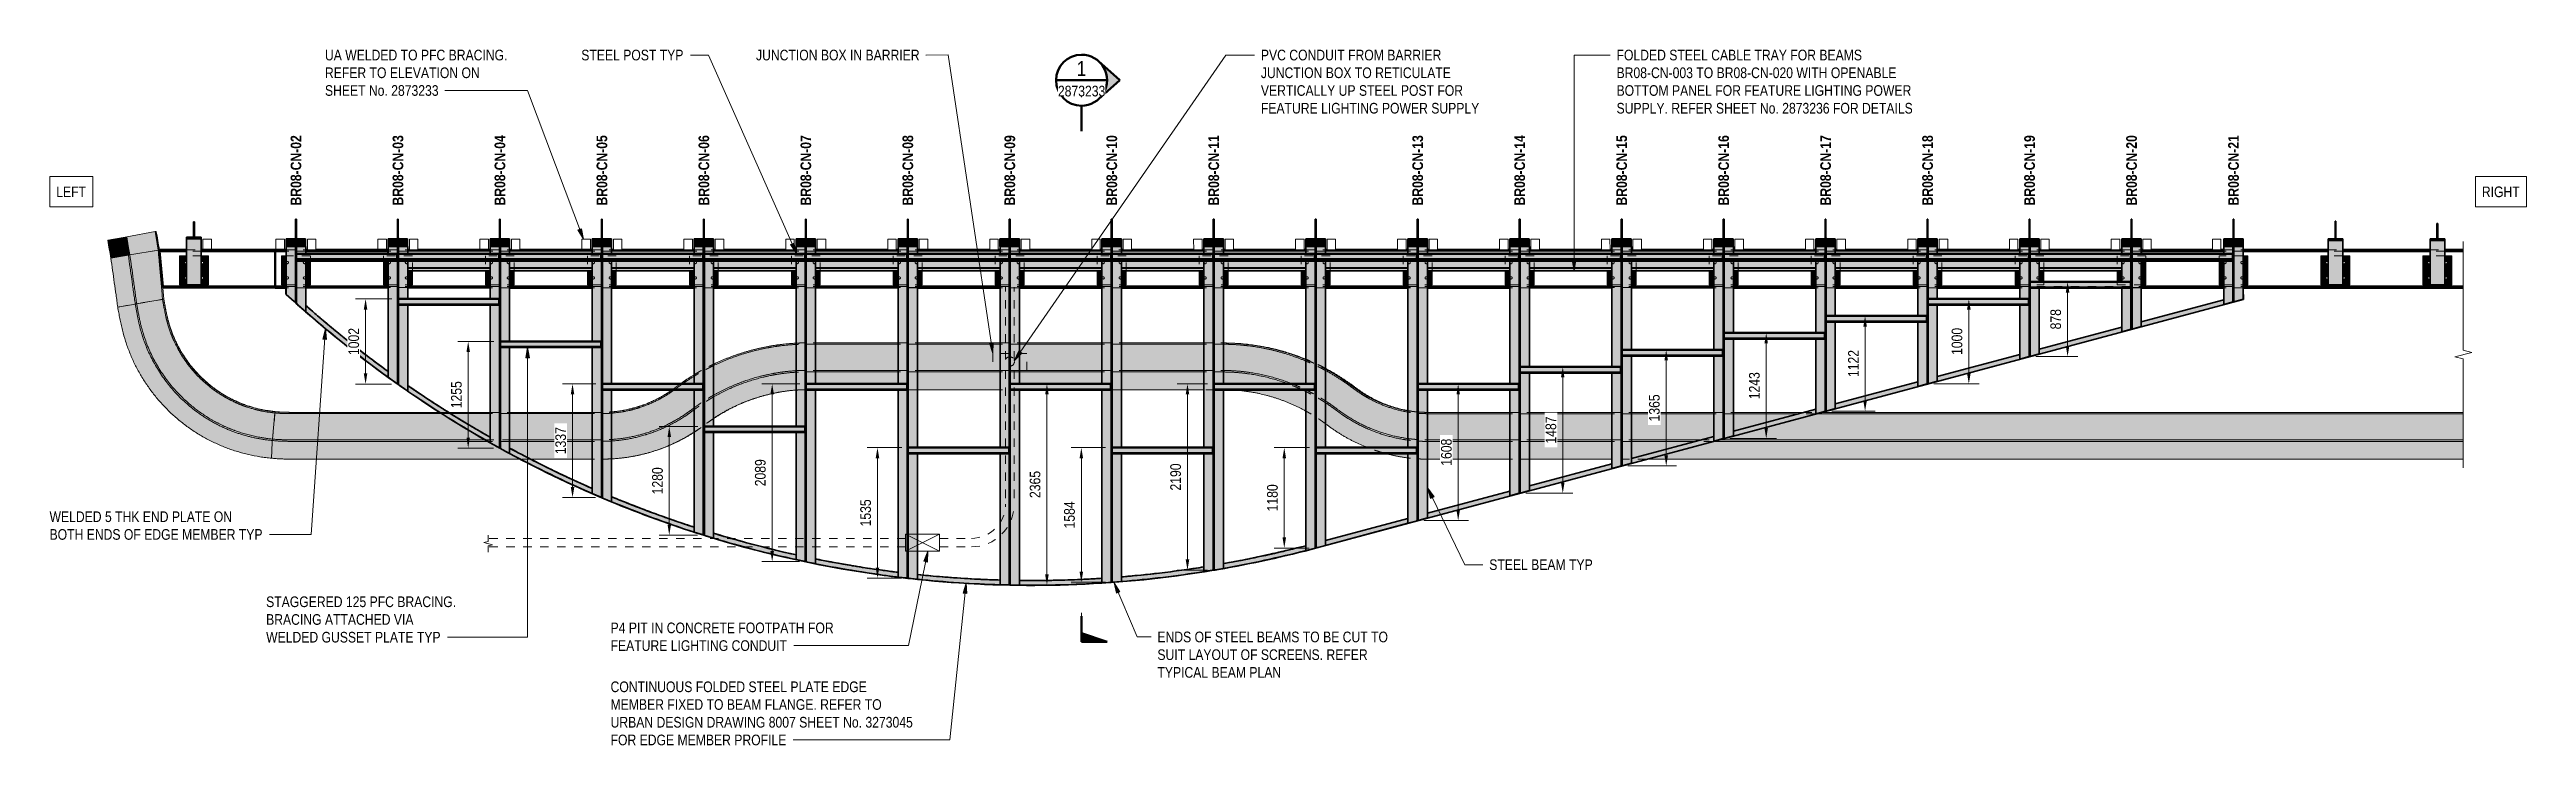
# Model space of a CAD drawing. Header units: metres. Extents: x 305 to 337, y 0 to 1215.
# Drawn here: x 305.06 to 334.21, y 1206.69 to 1214.87 of the extents above.
import ezdxf

# ---------------------------------------------------------------- set-up
doc = ezdxf.new("R2010")
doc.units = ezdxf.units.M
doc.linetypes.add('Dot_Section Line', pattern=[0.02, 0, -0.02])
doc.linetypes.add('JacobsDash', pattern=[0.0045, 0.003, -0.0015])
doc.layers.get('Defpoints').update_dxf_attribs({"color": 41})
for name, color, linetype, lineweight in [('A-ANNO-DIMS', 7, 'Continuous', 9), ('A-DETL', 7, 'Continuous', 13), ('A-DETL-GENF', 7, 'Continuous', 9), ('A-FLOR', 7, 'Continuous', 50), ('A-FLOR-HDLN', 7, 'JacobsDash', 18), ('A-GENM', 7, 'Continuous', 35), ('A-GENM-IDEN', 7, 'Continuous', 18), ('A-WALL', 7, 'Continuous', 50), ('A-WALL-HDLN', 7, 'JacobsDash', 18), ('G-ANNO-TEXT', 7, 'Continuous', 9), ('S-BEAM', 7, 'Continuous', 50), ('S-BEAM-HDLN', 7, 'JacobsDash', 18), ('S-FSTN', 7, 'Continuous', 18)]:
    doc.layers.add(name, color=color, linetype=linetype, lineweight=lineweight)
doc.layers.add('G-ANNO-SYMB', color=7, linetype='Continuous', lineweight=35, true_color=0x0080ff)
doc.styles.add('Arial Narrow', font='ARIALN.TTF', dxfattribs={"height": 0.125})
doc.styles.add('Arial Narrow_1', font='ARIALN.TTF', dxfattribs={"height": 0.175})
doc.styles.add('Arial Narrow_B', font='ARIALNB.TTF', dxfattribs={"height": 0.125})
doc.dimstyles.new('Dimension_Standard_O__mm_', dxfattribs={"dimscale": 0.3048, "dimtxt": 0.127929, "dimasz": 0.410105, "dimexe": 0.393701, "dimexo": 0.246063, "dimgap": 0.246063, "dimtad": 1, "dimdec": 0, "dimlfac": 1000, "dimzin": 0, "dimdsep": 46, "dimtxsty": 'Arial Narrow', "dimsah": 1, "dimcen": 0.09, "dimaunit": 1, "dimadec": 4, "dimazin": 0, "dimtfac": 1, "dimtdec": 4, "dimtix": 1, "dimtmove": 0, "dimatfit": 3, "dimfxl": 1, "dimtvp": 1, "dimtfill": 1, "dimtolj": 1, "dimtzin": 0, "dimlwd": 18, "dimlwe": 18, "dimarcsym": 2})

msp = doc.modelspace()

# ---------------------------------------------------------------- texts
at = {"layer": 'G-ANNO-TEXT', "insert": (305.0629009, 1209.4434923), "char_height": 0.125, "attachment_point": 1, "style": 'Arial Narrow', "bg_fill": 3, "box_fill_scale": 1, "bg_fill_color": 256, "bg_fill_true_color": 13158600, "bg_fill_transparency": 0}
msp.add_mtext('WELDED 5 THK END PLATE ON ', dxfattribs=at)
at = {"layer": 'G-ANNO-TEXT', "insert": (311.6644351, 1207.4436954), "char_height": 0.125, "attachment_point": 1, "style": 'Arial Narrow', "bg_fill": 3, "box_fill_scale": 1, "bg_fill_color": 256, "bg_fill_transparency": 0}
msp.add_mtext('CONTINUOUS FOLDED STEEL PLATE EDGE ', dxfattribs=at)

# ---------------------------------------------------------------- blocks, each defined once
blk = doc.blocks.new('BR08_GEN_POST_0 - 360UB_BASE-TRANS-8745825-DRG-2873231 - NORTHERN CANOPY - PLAN')
at = {"layer": 'A-GENM', "true_color": 0xc0c0c0}
for points in [[(0.019, 0.54), (0.016, 0.541), (0.013, 0.542), (0.01, 0.543), (0.008, 0.545), (0.006, 0.548), (0.005, 0.55), (0.005, 0.553), (0.005, 0.698), (-0.005, 0.698), (-0.005, 0.55), (-0.006, 0.548), (-0.008, 0.545), (-0.01, 0.543), (-0.013, 0.542), (-0.016, 0.541), (-0.019, 0.54)], [(0.005, 0.698), (0.005, 0.746), (-0.005, 0.746), (-0.005, 0.698)], [(0.086, 0.521), (0.086, 0.54), (-0.086, 0.54), (-0.086, 0.521)], [(0.086, 0), (0.086, 0.521), (-0.086, 0.521), (-0.086, 0), (0.016, 0)]]:
    blk.add_hatch(color=9, dxfattribs=at).paths.add_polyline_path(points)
at = {"layer": 'A-GENM'}
for p, q in [((0.005, 0.746), (-0.005, 0.746)), ((-0.005, 0.746), (-0.005, 0.698)), ((-0.005, 0.553), (-0.005, 0.698)), ((0.005, 0.698), (0.005, 0.746)), ((0.005, 0.698), (0.005, 0.553)), ((-0.019, 0.54), (-0.086, 0.54)), ((-0.086, 0.54), (-0.086, 0.521)), ((-0.086, 0.521), (0.086, 0.521)), ((-0.086, 0.521), (-0.086, 0)), ((0.019, 0.54), (-0.019, 0.54)), ((0.086, 0.54), (0.019, 0.54)), ((0.086, 0.521), (0.086, 0.54)), ((0.086, 0), (0.086, 0.521)), ((-0.086, 0), (0.086, 0))]:
    blk.add_line(p, q, dxfattribs=at)
at = {"layer": 'A-GENM', "flags": 128}
for points in [[(-0.019, 0.54), (-0.016, 0.541), (-0.013, 0.542), (-0.01, 0.543), (-0.008, 0.545), (-0.006, 0.548), (-0.005, 0.55), (-0.005, 0.553)], [(0.005, 0.553), (0.005, 0.55), (0.006, 0.548), (0.008, 0.545), (0.01, 0.543), (0.013, 0.542), (0.016, 0.541), (0.019, 0.54)]]:
    blk.add_lwpolyline(points, dxfattribs=at)
blk = doc.blocks.new('BR08_GEN_POST_0 - 610UB_BASE-8745540-DRG-2873231 - NORTHERN CANOPY - PLAN')
at = {"layer": 'A-GENM', "true_color": 0xc0c0c0}
for points in [[(0.019, 0.54), (0.016, 0.541), (0.013, 0.542), (0.01, 0.543), (0.008, 0.545), (0.006, 0.548), (0.005, 0.551), (0.005, 0.554), (0.005, 0.707), (-0.005, 0.707), (-0.005, 0.551), (-0.006, 0.548), (-0.008, 0.545), (-0.01, 0.543), (-0.013, 0.542), (-0.016, 0.541), (-0.019, 0.54)], [(0.005, 0.707), (0.005, 0.772), (-0.005, 0.772), (-0.005, 0.707)], [(0.114, 0.521), (0.114, 0.54), (-0.115, 0.54), (-0.115, 0.521), (0.08, 0.521)], [(0.08, 0.451), (0.114, 0.451), (0.114, 0.521), (-0.115, 0.521), (-0.115, 0.451), (-0.011, 0.452), (-0.006, 0.453), (-0.006, 0.454), (-0.006, 0.495), (0.006, 0.495), (0.006, 0.453), (0.009, 0.452), (0.017, 0.451), (0.02, 0.451)]]:
    blk.add_hatch(color=9, dxfattribs=at).paths.add_polyline_path(points)
at = {"layer": 'A-GENM'}
for p, q in [((0.005, 0.772), (-0.005, 0.772)), ((-0.005, 0.772), (-0.005, 0.707)), ((-0.005, 0.554), (-0.005, 0.707)), ((0.005, 0.707), (0.005, 0.772)), ((0.005, 0.707), (0.005, 0.554)), ((-0.019, 0.54), (-0.115, 0.54)), ((-0.115, 0.54), (-0.115, 0.521)), ((-0.115, 0.521), (0.114, 0.521)), ((-0.115, 0.521), (-0.115, 0.451)), ((0.019, 0.54), (-0.019, 0.54)), ((0.114, 0.54), (0.019, 0.54)), ((0.114, 0.521), (0.114, 0.54)), ((0.114, 0.451), (0.114, 0.521))]:
    blk.add_line(p, q, dxfattribs=at)
at = {"layer": 'A-GENM', "flags": 128}
for points in [[(-0.019, 0.54), (-0.016, 0.541), (-0.013, 0.542), (-0.01, 0.543), (-0.008, 0.545), (-0.006, 0.548), (-0.005, 0.551), (-0.005, 0.554)], [(0.005, 0.554), (0.005, 0.551), (0.006, 0.548), (0.008, 0.545), (0.01, 0.543), (0.013, 0.542), (0.016, 0.541), (0.019, 0.54)]]:
    blk.add_lwpolyline(points, dxfattribs=at)
blk = doc.blocks.new('BR08_GEN_POST_0 - 610UB_BASE-V1-DRG-2873231 - NORTHERN CANOPY - PLAN')
at = {"layer": 'A-GENM', "true_color": 0xc0c0c0}
for points in [[(0.019, 0.54), (0.014, 0.541), (0.013, 0.542), (0.01, 0.543), (0.008, 0.545), (0.006, 0.548), (0.005, 0.551), (0.005, 0.554), (0.005, 0.707), (-0.005, 0.707), (-0.005, 0.551), (-0.006, 0.548), (-0.008, 0.545), (-0.01, 0.543), (-0.013, 0.542), (-0.016, 0.541), (-0.019, 0.54), (0.014, 0.54)], [(0.005, 0.707), (0.005, 0.772), (-0.005, 0.772), (-0.005, 0.707)], [(0.114, 0.521), (0.114, 0.54), (-0.115, 0.54), (-0.115, 0.521), (0.014, 0.521)], [(0.114, 0.451), (0.114, 0.521), (-0.115, 0.521), (-0.115, 0.451), (-0.011, 0.452), (-0.006, 0.453), (-0.006, 0.454), (-0.006, 0.495), (0.006, 0.495), (0.006, 0.453), (0.009, 0.452), (0.017, 0.451), (0.02, 0.451)]]:
    blk.add_hatch(color=9, dxfattribs=at).paths.add_polyline_path(points)
at = {"layer": 'A-GENM'}
for p, q in [((0.005, 0.772), (-0.005, 0.772)), ((-0.005, 0.772), (-0.005, 0.707)), ((-0.005, 0.554), (-0.005, 0.707)), ((0.005, 0.707), (0.005, 0.772)), ((0.005, 0.707), (0.005, 0.554)), ((-0.019, 0.54), (-0.115, 0.54)), ((-0.115, 0.54), (-0.115, 0.521)), ((-0.115, 0.521), (0.114, 0.521)), ((-0.115, 0.521), (-0.115, 0.451)), ((0.019, 0.54), (-0.019, 0.54)), ((0.114, 0.54), (0.019, 0.54)), ((0.114, 0.521), (0.114, 0.54)), ((0.114, 0.451), (0.114, 0.521))]:
    blk.add_line(p, q, dxfattribs=at)
at = {"layer": 'A-GENM', "flags": 128}
for points in [[(-0.019, 0.54), (-0.016, 0.541), (-0.013, 0.542), (-0.01, 0.543), (-0.008, 0.545), (-0.006, 0.548), (-0.005, 0.551), (-0.005, 0.554)], [(0.005, 0.554), (0.005, 0.551), (0.006, 0.548), (0.008, 0.545), (0.01, 0.543), (0.013, 0.542), (0.016, 0.541), (0.019, 0.54)]]:
    blk.add_lwpolyline(points, dxfattribs=at)
blk = doc.blocks.new('BR08_GEN_POST_0 - 610UB_BASE-V2-DRG-2873231 - NORTHERN CANOPY - PLAN')
at = {"layer": 'A-GENM', "true_color": 0xc0c0c0}
for points in [[(0.019, 0.54), (0.016, 0.541), (0.011, 0.542), (0.01, 0.543), (0.008, 0.545), (0.006, 0.548), (0.005, 0.551), (0.005, 0.554), (0.005, 0.707), (-0.005, 0.707), (-0.005, 0.551), (-0.006, 0.548), (-0.008, 0.545), (-0.01, 0.543), (-0.013, 0.542), (-0.016, 0.541), (-0.019, 0.54), (0.011, 0.54)], [(0.005, 0.707), (0.005, 0.772), (-0.005, 0.772), (-0.005, 0.707)], [(0.114, 0.521), (0.114, 0.54), (-0.115, 0.54), (-0.115, 0.521), (0.011, 0.521)], [(0.02, 0.451), (0.114, 0.451), (0.114, 0.521), (-0.115, 0.521), (-0.115, 0.451), (-0.011, 0.452), (-0.006, 0.453), (-0.006, 0.454), (-0.006, 0.495), (0.006, 0.495), (0.006, 0.453), (0.009, 0.452), (0.017, 0.451)]]:
    blk.add_hatch(color=9, dxfattribs=at).paths.add_polyline_path(points)
at = {"layer": 'A-GENM'}
for p, q in [((0.005, 0.772), (-0.005, 0.772)), ((-0.005, 0.772), (-0.005, 0.707)), ((-0.005, 0.554), (-0.005, 0.707)), ((0.005, 0.707), (0.005, 0.772)), ((0.005, 0.707), (0.005, 0.554)), ((-0.019, 0.54), (-0.115, 0.54)), ((-0.115, 0.54), (-0.115, 0.521)), ((-0.115, 0.521), (0.114, 0.521)), ((-0.115, 0.521), (-0.115, 0.451)), ((0.019, 0.54), (-0.019, 0.54)), ((0.114, 0.54), (0.019, 0.54)), ((0.114, 0.521), (0.114, 0.54)), ((0.114, 0.451), (0.114, 0.521))]:
    blk.add_line(p, q, dxfattribs=at)
at = {"layer": 'A-GENM', "flags": 128}
for points in [[(-0.019, 0.54), (-0.016, 0.541), (-0.013, 0.542), (-0.01, 0.543), (-0.008, 0.545), (-0.006, 0.548), (-0.005, 0.551), (-0.005, 0.554)], [(0.005, 0.554), (0.005, 0.551), (0.006, 0.548), (0.008, 0.545), (0.01, 0.543), (0.013, 0.542), (0.016, 0.541), (0.019, 0.54)]]:
    blk.add_lwpolyline(points, dxfattribs=at)
blk = doc.blocks.new('BR08_GEN_POST_0 - 610UB_BASE-V3-DRG-2873231 - NORTHERN CANOPY - PLAN')
at = {"layer": 'A-GENM', "true_color": 0xc0c0c0}
for points in [[(0.019, 0.54), (0.016, 0.541), (0.013, 0.542), (0.009, 0.544), (0.008, 0.545), (0.006, 0.548), (0.005, 0.551), (0.005, 0.554), (0.005, 0.707), (-0.005, 0.707), (-0.005, 0.551), (-0.006, 0.548), (-0.008, 0.545), (-0.01, 0.543), (-0.013, 0.542), (-0.016, 0.541), (-0.019, 0.54), (0.009, 0.54)], [(0.005, 0.707), (0.005, 0.772), (-0.005, 0.772), (-0.005, 0.707)], [(0.114, 0.521), (0.114, 0.54), (-0.115, 0.54), (-0.115, 0.521), (0.009, 0.521)], [(0.114, 0.451), (0.114, 0.521), (-0.115, 0.521), (-0.115, 0.451), (-0.011, 0.452), (-0.006, 0.453), (-0.006, 0.454), (-0.006, 0.495), (0.006, 0.495), (0.006, 0.453), (0.009, 0.452), (0.017, 0.451), (0.02, 0.451)]]:
    blk.add_hatch(color=9, dxfattribs=at).paths.add_polyline_path(points)
at = {"layer": 'A-GENM'}
for p, q in [((0.005, 0.772), (-0.005, 0.772)), ((-0.005, 0.772), (-0.005, 0.707)), ((-0.005, 0.554), (-0.005, 0.707)), ((0.005, 0.707), (0.005, 0.772)), ((0.005, 0.707), (0.005, 0.554)), ((-0.019, 0.54), (-0.115, 0.54)), ((-0.115, 0.54), (-0.115, 0.521)), ((-0.115, 0.521), (0.114, 0.521)), ((-0.115, 0.521), (-0.115, 0.451)), ((0.019, 0.54), (-0.019, 0.54)), ((0.114, 0.54), (0.019, 0.54)), ((0.114, 0.521), (0.114, 0.54)), ((0.114, 0.451), (0.114, 0.521))]:
    blk.add_line(p, q, dxfattribs=at)
at = {"layer": 'A-GENM', "flags": 128}
for points in [[(-0.019, 0.54), (-0.016, 0.541), (-0.013, 0.542), (-0.01, 0.543), (-0.008, 0.545), (-0.006, 0.548), (-0.005, 0.551), (-0.005, 0.554)], [(0.005, 0.554), (0.005, 0.551), (0.006, 0.548), (0.008, 0.545), (0.01, 0.543), (0.013, 0.542), (0.016, 0.541), (0.019, 0.54)]]:
    blk.add_lwpolyline(points, dxfattribs=at)
blk = doc.blocks.new('BR08_GEN_POST_0 - 610UB_BASE-V4-DRG-2873231 - NORTHERN CANOPY - PLAN')
at = {"layer": 'A-GENM', "true_color": 0xc0c0c0}
for points in [[(0.019, 0.54), (0.016, 0.541), (0.013, 0.542), (0.01, 0.543), (0.007, 0.547), (0.006, 0.548), (0.005, 0.551), (0.005, 0.554), (0.005, 0.707), (-0.005, 0.707), (-0.005, 0.551), (-0.006, 0.548), (-0.008, 0.545), (-0.01, 0.543), (-0.013, 0.542), (-0.016, 0.541), (-0.019, 0.54), (0.007, 0.54)], [(0.005, 0.707), (0.005, 0.772), (-0.005, 0.772), (-0.005, 0.707)], [(0.114, 0.521), (0.114, 0.54), (-0.115, 0.54), (-0.115, 0.521), (0.007, 0.521)], [(0.114, 0.451), (0.114, 0.521), (-0.115, 0.521), (-0.115, 0.451), (-0.011, 0.452), (-0.006, 0.453), (-0.006, 0.454), (-0.006, 0.495), (0.006, 0.495), (0.006, 0.453), (0.009, 0.452), (0.017, 0.451), (0.02, 0.451)]]:
    blk.add_hatch(color=9, dxfattribs=at).paths.add_polyline_path(points)
at = {"layer": 'A-GENM'}
for p, q in [((0.005, 0.772), (-0.005, 0.772)), ((-0.005, 0.772), (-0.005, 0.707)), ((-0.005, 0.554), (-0.005, 0.707)), ((0.005, 0.707), (0.005, 0.772)), ((0.005, 0.707), (0.005, 0.554)), ((-0.019, 0.54), (-0.115, 0.54)), ((-0.115, 0.54), (-0.115, 0.521)), ((-0.115, 0.521), (0.114, 0.521)), ((-0.115, 0.521), (-0.115, 0.451)), ((0.019, 0.54), (-0.019, 0.54)), ((0.114, 0.54), (0.019, 0.54)), ((0.114, 0.521), (0.114, 0.54)), ((0.114, 0.451), (0.114, 0.521))]:
    blk.add_line(p, q, dxfattribs=at)
at = {"layer": 'A-GENM', "flags": 128}
for points in [[(-0.019, 0.54), (-0.016, 0.541), (-0.013, 0.542), (-0.01, 0.543), (-0.008, 0.545), (-0.006, 0.548), (-0.005, 0.551), (-0.005, 0.554)], [(0.005, 0.554), (0.005, 0.551), (0.006, 0.548), (0.008, 0.545), (0.01, 0.543), (0.013, 0.542), (0.016, 0.541), (0.019, 0.54)]]:
    blk.add_lwpolyline(points, dxfattribs=at)
blk = doc.blocks.new('BR08_GEN_POST_0 - 610UB_BASE-V5-DRG-2873231 - NORTHERN CANOPY - PLAN')
at = {"layer": 'A-GENM', "true_color": 0xc0c0c0}
for points in [[(0.019, 0.54), (0.016, 0.541), (0.013, 0.542), (0.01, 0.543), (0.008, 0.545), (0.006, 0.548), (0.005, 0.551), (0.005, 0.554), (0.005, 0.707), (-0.005, 0.707), (-0.005, 0.551), (-0.006, 0.548), (-0.008, 0.545), (-0.01, 0.543), (-0.013, 0.542), (-0.016, 0.541), (-0.019, 0.54), (0.005, 0.54)], [(0.005, 0.707), (0.005, 0.772), (-0.005, 0.772), (-0.005, 0.707), (0.005, 0.707)], [(0.114, 0.521), (0.114, 0.54), (-0.115, 0.54), (-0.115, 0.521), (0.005, 0.521)], [(0.114, 0.451), (0.114, 0.521), (-0.115, 0.521), (-0.115, 0.451), (-0.011, 0.452), (-0.006, 0.453), (-0.006, 0.454), (-0.006, 0.495), (0.006, 0.495), (0.006, 0.453), (0.009, 0.452), (0.017, 0.451), (0.02, 0.451)]]:
    blk.add_hatch(color=9, dxfattribs=at).paths.add_polyline_path(points)
at = {"layer": 'A-GENM'}
for p, q in [((0.005, 0.772), (-0.005, 0.772)), ((-0.005, 0.772), (-0.005, 0.707)), ((-0.005, 0.554), (-0.005, 0.707)), ((0.005, 0.707), (0.005, 0.772)), ((0.005, 0.707), (0.005, 0.554)), ((-0.019, 0.54), (-0.115, 0.54)), ((-0.115, 0.54), (-0.115, 0.521)), ((-0.115, 0.521), (0.114, 0.521)), ((-0.115, 0.521), (-0.115, 0.451)), ((0.019, 0.54), (-0.019, 0.54)), ((0.114, 0.54), (0.019, 0.54)), ((0.114, 0.521), (0.114, 0.54)), ((0.114, 0.451), (0.114, 0.521))]:
    blk.add_line(p, q, dxfattribs=at)
at = {"layer": 'A-GENM', "flags": 128}
for points in [[(-0.019, 0.54), (-0.016, 0.541), (-0.013, 0.542), (-0.01, 0.543), (-0.008, 0.545), (-0.006, 0.548), (-0.005, 0.551), (-0.005, 0.554)], [(0.005, 0.554), (0.005, 0.551), (0.006, 0.548), (0.008, 0.545), (0.01, 0.543), (0.013, 0.542), (0.016, 0.541), (0.019, 0.54)]]:
    blk.add_lwpolyline(points, dxfattribs=at)
blk = doc.blocks.new('BR08_GEN_POST_0 - 610UB_BASE-V6-DRG-2873231 - NORTHERN CANOPY - PLAN')
at = {"layer": 'A-GENM', "true_color": 0xc0c0c0}
for points in [[(0.019, 0.54), (0.016, 0.541), (0.013, 0.542), (0.01, 0.543), (0.008, 0.545), (0.006, 0.548), (0.005, 0.551), (0.005, 0.554), (0.005, 0.707), (-0.005, 0.707), (-0.005, 0.551), (-0.006, 0.548), (-0.008, 0.545), (-0.01, 0.543), (-0.013, 0.542), (-0.016, 0.541), (-0.019, 0.54), (0.002, 0.54)], [(0.005, 0.707), (0.005, 0.772), (-0.005, 0.772), (-0.005, 0.707)], [(0.114, 0.521), (0.114, 0.54), (-0.115, 0.54), (-0.115, 0.521), (0.112, 0.521)], [(0.112, 0.451), (0.114, 0.451), (0.114, 0.521), (-0.115, 0.521), (-0.115, 0.451), (-0.011, 0.452), (-0.006, 0.453), (-0.006, 0.454), (-0.006, 0.495), (0.006, 0.495), (0.006, 0.453), (0.009, 0.452), (0.017, 0.451), (0.02, 0.451)]]:
    blk.add_hatch(color=9, dxfattribs=at).paths.add_polyline_path(points)
at = {"layer": 'A-GENM'}
for p, q in [((0.005, 0.772), (-0.005, 0.772)), ((-0.005, 0.772), (-0.005, 0.707)), ((-0.005, 0.554), (-0.005, 0.707)), ((0.005, 0.707), (0.005, 0.772)), ((0.005, 0.707), (0.005, 0.554)), ((-0.019, 0.54), (-0.115, 0.54)), ((-0.115, 0.54), (-0.115, 0.521)), ((-0.115, 0.521), (0.114, 0.521)), ((-0.115, 0.521), (-0.115, 0.451)), ((0.019, 0.54), (-0.019, 0.54)), ((0.114, 0.54), (0.019, 0.54)), ((0.114, 0.521), (0.114, 0.54)), ((0.114, 0.451), (0.114, 0.521))]:
    blk.add_line(p, q, dxfattribs=at)
at = {"layer": 'A-GENM', "flags": 128}
for points in [[(-0.019, 0.54), (-0.016, 0.541), (-0.013, 0.542), (-0.01, 0.543), (-0.008, 0.545), (-0.006, 0.548), (-0.005, 0.551), (-0.005, 0.554)], [(0.005, 0.554), (0.005, 0.551), (0.006, 0.548), (0.008, 0.545), (0.01, 0.543), (0.013, 0.542), (0.016, 0.541), (0.019, 0.54)]]:
    blk.add_lwpolyline(points, dxfattribs=at)
blk = doc.blocks.new('BR08_GEN_POST_0 - 610UB_BASE-V7-DRG-2873231 - NORTHERN CANOPY - PLAN')
at = {"layer": 'A-GENM', "true_color": 0xc0c0c0}
for points in [[(0.019, 0.54), (0.016, 0.541), (0.013, 0.542), (0.01, 0.543), (0.008, 0.545), (0.006, 0.548), (0.005, 0.551), (0.005, 0.554), (0.005, 0.707), (-0.005, 0.707), (-0.005, 0.551), (-0.006, 0.548), (-0.008, 0.545), (-0.01, 0.543), (-0.013, 0.542), (-0.016, 0.541), (-0.019, 0.54), (0, 0.54)], [(0.005, 0.707), (0.005, 0.772), (-0.005, 0.772), (-0.005, 0.707), (0, 0.707)], [(0.114, 0.521), (0.114, 0.54), (-0.115, 0.54), (-0.115, 0.521), (0, 0.521)], [(0.114, 0.451), (0.114, 0.521), (-0.115, 0.521), (-0.115, 0.451), (-0.011, 0.452), (-0.006, 0.453), (-0.006, 0.454), (-0.006, 0.495), (0.006, 0.495), (0.006, 0.453), (0.009, 0.452), (0.017, 0.451), (0.02, 0.451)]]:
    blk.add_hatch(color=9, dxfattribs=at).paths.add_polyline_path(points)
at = {"layer": 'A-GENM'}
for p, q in [((0.005, 0.772), (-0.005, 0.772)), ((-0.005, 0.772), (-0.005, 0.707)), ((-0.005, 0.554), (-0.005, 0.707)), ((0.005, 0.707), (0.005, 0.772)), ((0.005, 0.707), (0.005, 0.554)), ((-0.019, 0.54), (-0.115, 0.54)), ((-0.115, 0.54), (-0.115, 0.521)), ((-0.115, 0.521), (0.114, 0.521)), ((-0.115, 0.521), (-0.115, 0.451)), ((0.019, 0.54), (-0.019, 0.54)), ((0.114, 0.54), (0.019, 0.54)), ((0.114, 0.521), (0.114, 0.54)), ((0.114, 0.451), (0.114, 0.521))]:
    blk.add_line(p, q, dxfattribs=at)
at = {"layer": 'A-GENM', "flags": 128}
for points in [[(-0.019, 0.54), (-0.016, 0.541), (-0.013, 0.542), (-0.01, 0.543), (-0.008, 0.545), (-0.006, 0.548), (-0.005, 0.551), (-0.005, 0.554)], [(0.005, 0.554), (0.005, 0.551), (0.006, 0.548), (0.008, 0.545), (0.01, 0.543), (0.013, 0.542), (0.016, 0.541), (0.019, 0.54)]]:
    blk.add_lwpolyline(points, dxfattribs=at)
blk = doc.blocks.new('BR08_GEN_POST_0 - 610UB_BASE-V8-DRG-2873231 - NORTHERN CANOPY - PLAN')
at = {"layer": 'A-GENM', "true_color": 0xc0c0c0}
for points in [[(0.019, 0.54), (0.016, 0.541), (0.013, 0.542), (0.01, 0.543), (0.008, 0.545), (0.006, 0.548), (0.005, 0.551), (0.005, 0.554), (0.005, 0.707), (-0.005, 0.707), (-0.005, 0.551), (-0.006, 0.548), (-0.008, 0.545), (-0.01, 0.543), (-0.013, 0.542), (-0.016, 0.541), (-0.019, 0.54), (-0.002, 0.54)], [(0.005, 0.707), (0.005, 0.772), (-0.005, 0.772), (-0.005, 0.707)], [(0.114, 0.521), (0.114, 0.54), (-0.115, 0.54), (-0.115, 0.521), (0.107, 0.521)], [(0.107, 0.451), (0.114, 0.452), (0.114, 0.521), (-0.115, 0.521), (-0.115, 0.451), (-0.011, 0.452), (-0.006, 0.453), (-0.006, 0.454), (-0.006, 0.495), (0.006, 0.495), (0.006, 0.453), (0.009, 0.452), (0.017, 0.451), (0.02, 0.451)]]:
    blk.add_hatch(color=9, dxfattribs=at).paths.add_polyline_path(points)
at = {"layer": 'A-GENM'}
for p, q in [((0.005, 0.772), (-0.005, 0.772)), ((-0.005, 0.772), (-0.005, 0.707)), ((-0.005, 0.554), (-0.005, 0.707)), ((0.005, 0.707), (0.005, 0.772)), ((0.005, 0.707), (0.005, 0.554)), ((-0.019, 0.54), (-0.115, 0.54)), ((-0.115, 0.54), (-0.115, 0.521)), ((-0.115, 0.521), (0.114, 0.521)), ((-0.115, 0.521), (-0.115, 0.451)), ((0.019, 0.54), (-0.019, 0.54)), ((0.114, 0.54), (0.019, 0.54)), ((0.114, 0.521), (0.114, 0.54)), ((0.114, 0.451), (0.114, 0.521))]:
    blk.add_line(p, q, dxfattribs=at)
at = {"layer": 'A-GENM', "flags": 128}
for points in [[(-0.019, 0.54), (-0.016, 0.541), (-0.013, 0.542), (-0.01, 0.543), (-0.008, 0.545), (-0.006, 0.548), (-0.005, 0.551), (-0.005, 0.554)], [(0.005, 0.554), (0.005, 0.551), (0.006, 0.548), (0.008, 0.545), (0.01, 0.543), (0.013, 0.542), (0.016, 0.541), (0.019, 0.54)]]:
    blk.add_lwpolyline(points, dxfattribs=at)
blk = doc.blocks.new('BR08_GEN_POST_0 - 610UB_BASE-V9-DRG-2873231 - NORTHERN CANOPY - PLAN')
at = {"layer": 'A-GENM', "true_color": 0xc0c0c0}
for points in [[(0.019, 0.54), (0.016, 0.541), (0.013, 0.542), (0.01, 0.543), (0.008, 0.545), (0.006, 0.548), (0.005, 0.551), (0.005, 0.554), (0.005, 0.707), (-0.005, 0.707), (-0.005, 0.551), (-0.006, 0.548), (-0.008, 0.545), (-0.01, 0.543), (-0.013, 0.542), (-0.016, 0.541), (-0.019, 0.54), (-0.004, 0.54)], [(0.005, 0.707), (0.005, 0.772), (-0.005, 0.772), (-0.004, 0.707)], [(0.114, 0.521), (0.114, 0.54), (-0.115, 0.54), (-0.115, 0.521), (-0.004, 0.521)], [(0.114, 0.451), (0.114, 0.521), (-0.115, 0.521), (-0.115, 0.451), (-0.011, 0.452), (-0.006, 0.453), (-0.006, 0.454), (-0.006, 0.495), (0.006, 0.495), (0.006, 0.453), (0.009, 0.452), (0.017, 0.451), (0.02, 0.451)]]:
    blk.add_hatch(color=9, dxfattribs=at).paths.add_polyline_path(points)
at = {"layer": 'A-GENM'}
for p, q in [((0.005, 0.772), (-0.005, 0.772)), ((-0.005, 0.772), (-0.005, 0.707)), ((-0.005, 0.554), (-0.005, 0.707)), ((0.005, 0.707), (0.005, 0.772)), ((0.005, 0.707), (0.005, 0.554)), ((-0.019, 0.54), (-0.115, 0.54)), ((-0.115, 0.54), (-0.115, 0.521)), ((-0.115, 0.521), (0.114, 0.521)), ((-0.115, 0.521), (-0.115, 0.451)), ((0.019, 0.54), (-0.019, 0.54)), ((0.114, 0.54), (0.019, 0.54)), ((0.114, 0.521), (0.114, 0.54)), ((0.114, 0.451), (0.114, 0.521))]:
    blk.add_line(p, q, dxfattribs=at)
at = {"layer": 'A-GENM', "flags": 128}
for points in [[(-0.019, 0.54), (-0.016, 0.541), (-0.013, 0.542), (-0.01, 0.543), (-0.008, 0.545), (-0.006, 0.548), (-0.005, 0.551), (-0.005, 0.554)], [(0.005, 0.554), (0.005, 0.551), (0.006, 0.548), (0.008, 0.545), (0.01, 0.543), (0.013, 0.542), (0.016, 0.541), (0.019, 0.54)]]:
    blk.add_lwpolyline(points, dxfattribs=at)
blk = doc.blocks.new('BR08_GEN_POST_0 - 610UB_BASE-V10-DRG-2873231 - NORTHERN CANOPY - PLAN')
at = {"layer": 'A-GENM', "true_color": 0xc0c0c0}
for points in [[(0.019, 0.54), (0.016, 0.541), (0.013, 0.542), (0.01, 0.543), (0.008, 0.545), (0.006, 0.548), (0.005, 0.551), (0.005, 0.554), (0.005, 0.707), (-0.005, 0.707), (-0.005, 0.551), (-0.007, 0.547), (-0.008, 0.545), (-0.01, 0.543), (-0.013, 0.542), (-0.016, 0.541), (-0.019, 0.54), (-0.007, 0.54)], [(0.005, 0.707), (0.005, 0.772), (-0.005, 0.772), (-0.005, 0.707)], [(0.114, 0.521), (0.114, 0.54), (-0.115, 0.54), (-0.115, 0.521), (0.103, 0.521)], [(0.02, 0.451), (0.114, 0.451), (0.114, 0.521), (-0.115, 0.521), (-0.115, 0.451), (-0.011, 0.452), (-0.006, 0.453), (-0.006, 0.454), (-0.006, 0.495), (0.006, 0.495), (0.006, 0.453), (0.009, 0.452), (0.017, 0.451)]]:
    blk.add_hatch(color=9, dxfattribs=at).paths.add_polyline_path(points)
at = {"layer": 'A-GENM'}
for p, q in [((0.005, 0.772), (-0.005, 0.772)), ((-0.005, 0.772), (-0.005, 0.707)), ((-0.005, 0.554), (-0.005, 0.707)), ((0.005, 0.707), (0.005, 0.772)), ((0.005, 0.707), (0.005, 0.554)), ((-0.019, 0.54), (-0.115, 0.54)), ((-0.115, 0.54), (-0.115, 0.521)), ((-0.115, 0.521), (0.114, 0.521)), ((-0.115, 0.521), (-0.115, 0.451)), ((0.019, 0.54), (-0.019, 0.54)), ((0.114, 0.54), (0.019, 0.54)), ((0.114, 0.521), (0.114, 0.54)), ((0.114, 0.451), (0.114, 0.521))]:
    blk.add_line(p, q, dxfattribs=at)
at = {"layer": 'A-GENM', "flags": 128}
for points in [[(-0.019, 0.54), (-0.016, 0.541), (-0.013, 0.542), (-0.01, 0.543), (-0.008, 0.545), (-0.006, 0.548), (-0.005, 0.551), (-0.005, 0.554)], [(0.005, 0.554), (0.005, 0.551), (0.006, 0.548), (0.008, 0.545), (0.01, 0.543), (0.013, 0.542), (0.016, 0.541), (0.019, 0.54)]]:
    blk.add_lwpolyline(points, dxfattribs=at)
blk = doc.blocks.new('BR08_GEN_POST_0 - 610UB_BASE-V11-DRG-2873231 - NORTHERN CANOPY - PLAN')
at = {"layer": 'A-GENM', "true_color": 0xc0c0c0}
for points in [[(0.019, 0.54), (0.016, 0.541), (0.013, 0.542), (0.01, 0.543), (0.008, 0.545), (0.006, 0.548), (0.005, 0.551), (0.005, 0.554), (0.005, 0.707), (-0.005, 0.707), (-0.005, 0.551), (-0.006, 0.548), (-0.009, 0.544), (-0.01, 0.543), (-0.013, 0.542), (-0.016, 0.541), (-0.019, 0.54), (-0.009, 0.54)], [(0.005, 0.707), (0.005, 0.772), (-0.005, 0.772), (-0.005, 0.707)], [(0.114, 0.521), (0.114, 0.54), (-0.115, 0.54), (-0.115, 0.521), (-0.009, 0.521)], [(0.114, 0.451), (0.114, 0.521), (-0.115, 0.521), (-0.115, 0.451), (-0.011, 0.452), (-0.006, 0.453), (-0.006, 0.454), (-0.006, 0.495), (0.006, 0.495), (0.006, 0.453), (0.009, 0.452), (0.017, 0.451), (0.02, 0.451)]]:
    blk.add_hatch(color=9, dxfattribs=at).paths.add_polyline_path(points)
at = {"layer": 'A-GENM'}
for p, q in [((0.005, 0.772), (-0.005, 0.772)), ((-0.005, 0.772), (-0.005, 0.707)), ((-0.005, 0.554), (-0.005, 0.707)), ((0.005, 0.707), (0.005, 0.772)), ((0.005, 0.707), (0.005, 0.554)), ((-0.019, 0.54), (-0.115, 0.54)), ((-0.115, 0.54), (-0.115, 0.521)), ((-0.115, 0.521), (0.114, 0.521)), ((-0.115, 0.521), (-0.115, 0.451)), ((0.019, 0.54), (-0.019, 0.54)), ((0.114, 0.54), (0.019, 0.54)), ((0.114, 0.521), (0.114, 0.54)), ((0.114, 0.451), (0.114, 0.521))]:
    blk.add_line(p, q, dxfattribs=at)
at = {"layer": 'A-GENM', "flags": 128}
for points in [[(-0.019, 0.54), (-0.016, 0.541), (-0.013, 0.542), (-0.01, 0.543), (-0.008, 0.545), (-0.006, 0.548), (-0.005, 0.551), (-0.005, 0.554)], [(0.005, 0.554), (0.005, 0.551), (0.006, 0.548), (0.008, 0.545), (0.01, 0.543), (0.013, 0.542), (0.016, 0.541), (0.019, 0.54)]]:
    blk.add_lwpolyline(points, dxfattribs=at)
blk = doc.blocks.new('BR08_GEN_POST_0 - 610UB_BASE-V12-DRG-2873231 - NORTHERN CANOPY - PLAN')
at = {"layer": 'A-GENM', "true_color": 0xc0c0c0}
for points in [[(0.019, 0.54), (0.016, 0.541), (0.013, 0.542), (0.01, 0.543), (0.008, 0.545), (0.006, 0.548), (0.005, 0.551), (0.005, 0.554), (0.005, 0.707), (-0.005, 0.707), (-0.005, 0.551), (-0.006, 0.548), (-0.008, 0.545), (-0.011, 0.543), (-0.013, 0.542), (-0.016, 0.541), (-0.019, 0.54), (-0.011, 0.54)], [(0.005, 0.707), (0.005, 0.772), (-0.005, 0.772), (-0.005, 0.707)], [(0.114, 0.521), (0.114, 0.54), (-0.115, 0.54), (-0.115, 0.521), (0.098, 0.521)], [(0.114, 0.451), (0.114, 0.521), (-0.115, 0.521), (-0.115, 0.451), (-0.011, 0.452), (-0.006, 0.453), (-0.006, 0.454), (-0.006, 0.495), (0.006, 0.495), (0.006, 0.453), (0.009, 0.452), (0.017, 0.451), (0.02, 0.451), (0.098, 0.451)]]:
    blk.add_hatch(color=9, dxfattribs=at).paths.add_polyline_path(points)
at = {"layer": 'A-GENM'}
for p, q in [((0.005, 0.772), (-0.005, 0.772)), ((-0.005, 0.772), (-0.005, 0.707)), ((-0.005, 0.554), (-0.005, 0.707)), ((0.005, 0.707), (0.005, 0.772)), ((0.005, 0.707), (0.005, 0.554)), ((-0.019, 0.54), (-0.115, 0.54)), ((-0.115, 0.54), (-0.115, 0.521)), ((-0.115, 0.521), (0.114, 0.521)), ((-0.115, 0.521), (-0.115, 0.451)), ((0.019, 0.54), (-0.019, 0.54)), ((0.114, 0.54), (0.019, 0.54)), ((0.114, 0.521), (0.114, 0.54)), ((0.114, 0.451), (0.114, 0.521))]:
    blk.add_line(p, q, dxfattribs=at)
at = {"layer": 'A-GENM', "flags": 128}
for points in [[(-0.019, 0.54), (-0.016, 0.541), (-0.013, 0.542), (-0.01, 0.543), (-0.008, 0.545), (-0.006, 0.548), (-0.005, 0.551), (-0.005, 0.554)], [(0.005, 0.554), (0.005, 0.551), (0.006, 0.548), (0.008, 0.545), (0.01, 0.543), (0.013, 0.542), (0.016, 0.541), (0.019, 0.54)]]:
    blk.add_lwpolyline(points, dxfattribs=at)
blk = doc.blocks.new('BR08_GEN_POST_0 - 610UB_BASE-V13-DRG-2873231 - NORTHERN CANOPY - PLAN')
at = {"layer": 'A-GENM', "true_color": 0xc0c0c0}
for points in [[(0.019, 0.54), (0.016, 0.541), (0.013, 0.542), (0.01, 0.543), (0.008, 0.545), (0.006, 0.548), (0.005, 0.551), (0.005, 0.554), (0.005, 0.707), (-0.005, 0.707), (-0.005, 0.551), (-0.006, 0.548), (-0.008, 0.545), (-0.01, 0.543), (-0.014, 0.541), (-0.016, 0.541), (-0.019, 0.54), (-0.014, 0.54)], [(0.005, 0.707), (0.005, 0.772), (-0.005, 0.772), (-0.005, 0.707)], [(0.114, 0.521), (0.114, 0.54), (-0.115, 0.54), (-0.115, 0.521), (0.096, 0.521)], [(0.096, 0.451), (0.114, 0.451), (0.114, 0.521), (-0.115, 0.521), (-0.115, 0.451), (-0.011, 0.452), (-0.006, 0.453), (-0.006, 0.454), (-0.006, 0.495), (0.006, 0.495), (0.006, 0.453), (0.009, 0.452), (0.017, 0.451), (0.02, 0.451)]]:
    blk.add_hatch(color=9, dxfattribs=at).paths.add_polyline_path(points)
at = {"layer": 'A-GENM'}
for p, q in [((0.005, 0.772), (-0.005, 0.772)), ((-0.005, 0.772), (-0.005, 0.707)), ((-0.005, 0.554), (-0.005, 0.707)), ((0.005, 0.707), (0.005, 0.772)), ((0.005, 0.707), (0.005, 0.554)), ((-0.019, 0.54), (-0.115, 0.54)), ((-0.115, 0.54), (-0.115, 0.521)), ((-0.115, 0.521), (0.114, 0.521)), ((-0.115, 0.521), (-0.115, 0.451)), ((0.019, 0.54), (-0.019, 0.54)), ((0.114, 0.54), (0.019, 0.54)), ((0.114, 0.521), (0.114, 0.54)), ((0.114, 0.451), (0.114, 0.521))]:
    blk.add_line(p, q, dxfattribs=at)
at = {"layer": 'A-GENM', "flags": 128}
for points in [[(-0.019, 0.54), (-0.016, 0.541), (-0.013, 0.542), (-0.01, 0.543), (-0.008, 0.545), (-0.006, 0.548), (-0.005, 0.551), (-0.005, 0.554)], [(0.005, 0.554), (0.005, 0.551), (0.006, 0.548), (0.008, 0.545), (0.01, 0.543), (0.013, 0.542), (0.016, 0.541), (0.019, 0.54)]]:
    blk.add_lwpolyline(points, dxfattribs=at)
blk = doc.blocks.new('BR08_GEN_POST_0 - 610UB_BASE-V14-DRG-2873231 - NORTHERN CANOPY - PLAN')
at = {"layer": 'A-GENM', "true_color": 0xc0c0c0}
for points in [[(0.019, 0.54), (0.016, 0.541), (0.013, 0.542), (0.01, 0.543), (0.008, 0.545), (0.006, 0.548), (0.005, 0.551), (0.005, 0.554), (0.005, 0.707), (-0.005, 0.707), (-0.005, 0.551), (-0.006, 0.548), (-0.008, 0.545), (-0.01, 0.543), (-0.013, 0.542), (-0.016, 0.541), (-0.016, 0.54)], [(0.005, 0.707), (0.005, 0.772), (-0.005, 0.772), (-0.005, 0.707)], [(0.114, 0.521), (0.114, 0.54), (-0.115, 0.54), (-0.115, 0.521), (0.093, 0.521)], [(0.093, 0.451), (0.114, 0.451), (0.114, 0.521), (-0.115, 0.521), (-0.115, 0.451), (-0.011, 0.452), (-0.006, 0.453), (-0.006, 0.454), (-0.006, 0.495), (0.006, 0.495), (0.006, 0.453), (0.009, 0.452), (0.017, 0.451), (0.02, 0.451)]]:
    blk.add_hatch(color=9, dxfattribs=at).paths.add_polyline_path(points)
at = {"layer": 'A-GENM'}
for p, q in [((0.005, 0.772), (-0.005, 0.772)), ((-0.005, 0.772), (-0.005, 0.707)), ((-0.005, 0.554), (-0.005, 0.707)), ((0.005, 0.707), (0.005, 0.772)), ((0.005, 0.707), (0.005, 0.554)), ((-0.019, 0.54), (-0.115, 0.54)), ((-0.115, 0.54), (-0.115, 0.521)), ((-0.115, 0.521), (0.114, 0.521)), ((-0.115, 0.521), (-0.115, 0.451)), ((0.019, 0.54), (-0.019, 0.54)), ((0.114, 0.54), (0.019, 0.54)), ((0.114, 0.521), (0.114, 0.54)), ((0.114, 0.451), (0.114, 0.521))]:
    blk.add_line(p, q, dxfattribs=at)
at = {"layer": 'A-GENM', "flags": 128}
for points in [[(-0.019, 0.54), (-0.016, 0.541), (-0.013, 0.542), (-0.01, 0.543), (-0.008, 0.545), (-0.006, 0.548), (-0.005, 0.551), (-0.005, 0.554)], [(0.005, 0.554), (0.005, 0.551), (0.006, 0.548), (0.008, 0.545), (0.01, 0.543), (0.013, 0.542), (0.016, 0.541), (0.019, 0.54)]]:
    blk.add_lwpolyline(points, dxfattribs=at)
blk = doc.blocks.new('BR08_GEN_POST_0 - 610UB_BASE-V15-DRG-2873231 - NORTHERN CANOPY - PLAN')
at = {"layer": 'A-GENM', "true_color": 0xc0c0c0}
for points in [[(0.019, 0.54), (0.016, 0.541), (0.013, 0.542), (0.01, 0.543), (0.008, 0.545), (0.006, 0.548), (0.005, 0.551), (0.005, 0.554), (0.005, 0.707), (-0.005, 0.707), (-0.005, 0.551), (-0.006, 0.548), (-0.008, 0.545), (-0.01, 0.543), (-0.013, 0.542), (-0.018, 0.54), (-0.018, 0.54)], [(0.005, 0.707), (0.005, 0.772), (-0.005, 0.772), (-0.005, 0.707)], [(0.114, 0.521), (0.114, 0.54), (-0.115, 0.54), (-0.115, 0.521), (0.091, 0.521)], [(0.091, 0.451), (0.114, 0.451), (0.114, 0.521), (-0.115, 0.521), (-0.115, 0.451), (-0.011, 0.452), (-0.006, 0.453), (-0.006, 0.454), (-0.006, 0.495), (0.006, 0.495), (0.006, 0.453), (0.009, 0.452), (0.017, 0.451), (0.02, 0.451)]]:
    blk.add_hatch(color=9, dxfattribs=at).paths.add_polyline_path(points)
at = {"layer": 'A-GENM'}
for p, q in [((0.005, 0.772), (-0.005, 0.772)), ((-0.005, 0.772), (-0.005, 0.707)), ((-0.005, 0.554), (-0.005, 0.707)), ((0.005, 0.707), (0.005, 0.772)), ((0.005, 0.707), (0.005, 0.554)), ((-0.019, 0.54), (-0.115, 0.54)), ((-0.115, 0.54), (-0.115, 0.521)), ((-0.115, 0.521), (0.114, 0.521)), ((-0.115, 0.521), (-0.115, 0.451)), ((0.019, 0.54), (-0.019, 0.54)), ((0.114, 0.54), (0.019, 0.54)), ((0.114, 0.521), (0.114, 0.54)), ((0.114, 0.451), (0.114, 0.521))]:
    blk.add_line(p, q, dxfattribs=at)
at = {"layer": 'A-GENM', "flags": 128}
for points in [[(-0.019, 0.54), (-0.016, 0.541), (-0.013, 0.542), (-0.01, 0.543), (-0.008, 0.545), (-0.006, 0.548), (-0.005, 0.551), (-0.005, 0.554)], [(0.005, 0.554), (0.005, 0.551), (0.006, 0.548), (0.008, 0.545), (0.01, 0.543), (0.013, 0.542), (0.016, 0.541), (0.019, 0.54)]]:
    blk.add_lwpolyline(points, dxfattribs=at)
blk = doc.blocks.new('BR08_GEN_POST_0 - 610UB_BASE-V16-DRG-2873231 - NORTHERN CANOPY - PLAN')
at = {"layer": 'A-GENM', "true_color": 0xc0c0c0}
for points in [[(0.019, 0.54), (0.016, 0.541), (0.013, 0.542), (0.01, 0.543), (0.008, 0.545), (0.006, 0.548), (0.005, 0.551), (0.005, 0.554), (0.005, 0.707), (-0.005, 0.707), (-0.005, 0.551), (-0.006, 0.548), (-0.008, 0.545), (-0.01, 0.543), (-0.013, 0.542), (-0.016, 0.541), (-0.019, 0.54)], [(0.005, 0.707), (0.005, 0.772), (-0.005, 0.772), (-0.005, 0.707)], [(0.114, 0.521), (0.114, 0.54), (-0.115, 0.54), (-0.115, 0.521), (0.089, 0.521)], [(0.089, 0.451), (0.114, 0.451), (0.114, 0.521), (-0.115, 0.521), (-0.115, 0.451), (-0.011, 0.452), (-0.006, 0.453), (-0.006, 0.454), (-0.006, 0.495), (0.006, 0.495), (0.006, 0.453), (0.009, 0.452), (0.017, 0.451), (0.02, 0.451)]]:
    blk.add_hatch(color=9, dxfattribs=at).paths.add_polyline_path(points)
at = {"layer": 'A-GENM'}
for p, q in [((0.005, 0.772), (-0.005, 0.772)), ((-0.005, 0.772), (-0.005, 0.707)), ((-0.005, 0.554), (-0.005, 0.707)), ((0.005, 0.707), (0.005, 0.772)), ((0.005, 0.707), (0.005, 0.554)), ((-0.019, 0.54), (-0.115, 0.54)), ((-0.115, 0.54), (-0.115, 0.521)), ((-0.115, 0.521), (0.114, 0.521)), ((-0.115, 0.521), (-0.115, 0.451)), ((0.019, 0.54), (-0.019, 0.54)), ((0.114, 0.54), (0.019, 0.54)), ((0.114, 0.521), (0.114, 0.54)), ((0.114, 0.451), (0.114, 0.521))]:
    blk.add_line(p, q, dxfattribs=at)
at = {"layer": 'A-GENM', "flags": 128}
for points in [[(-0.019, 0.54), (-0.016, 0.541), (-0.013, 0.542), (-0.01, 0.543), (-0.008, 0.545), (-0.006, 0.548), (-0.005, 0.551), (-0.005, 0.554)], [(0.005, 0.554), (0.005, 0.551), (0.006, 0.548), (0.008, 0.545), (0.01, 0.543), (0.013, 0.542), (0.016, 0.541), (0.019, 0.54)]]:
    blk.add_lwpolyline(points, dxfattribs=at)
blk = doc.blocks.new('BR08_GEN_POST_0 - 610UB_BASE-V17-DRG-2873231 - NORTHERN CANOPY - PLAN')
at = {"layer": 'A-GENM', "true_color": 0xc0c0c0}
for points in [[(0.019, 0.54), (0.016, 0.541), (0.013, 0.542), (0.01, 0.543), (0.008, 0.545), (0.006, 0.548), (0.005, 0.551), (0.005, 0.554), (0.005, 0.707), (-0.005, 0.707), (-0.005, 0.551), (-0.006, 0.548), (-0.008, 0.545), (-0.01, 0.543), (-0.013, 0.542), (-0.016, 0.541), (-0.019, 0.54)], [(0.005, 0.707), (0.005, 0.772), (-0.005, 0.772), (-0.005, 0.707)], [(0.114, 0.521), (0.114, 0.54), (-0.115, 0.54), (-0.115, 0.521), (0.087, 0.521)], [(0.087, 0.451), (0.114, 0.451), (0.114, 0.521), (-0.115, 0.521), (-0.115, 0.451), (-0.011, 0.452), (-0.006, 0.453), (-0.006, 0.454), (-0.006, 0.495), (0.006, 0.495), (0.006, 0.453), (0.009, 0.452), (0.017, 0.451), (0.02, 0.451)]]:
    blk.add_hatch(color=9, dxfattribs=at).paths.add_polyline_path(points)
at = {"layer": 'A-GENM'}
for p, q in [((0.005, 0.772), (-0.005, 0.772)), ((-0.005, 0.772), (-0.005, 0.707)), ((-0.005, 0.554), (-0.005, 0.707)), ((0.005, 0.707), (0.005, 0.772)), ((0.005, 0.707), (0.005, 0.554)), ((-0.019, 0.54), (-0.115, 0.54)), ((-0.115, 0.54), (-0.115, 0.521)), ((-0.115, 0.521), (0.114, 0.521)), ((-0.115, 0.521), (-0.115, 0.451)), ((0.019, 0.54), (-0.019, 0.54)), ((0.114, 0.54), (0.019, 0.54)), ((0.114, 0.521), (0.114, 0.54)), ((0.114, 0.451), (0.114, 0.521))]:
    blk.add_line(p, q, dxfattribs=at)
at = {"layer": 'A-GENM', "flags": 128}
for points in [[(-0.019, 0.54), (-0.016, 0.541), (-0.013, 0.542), (-0.01, 0.543), (-0.008, 0.545), (-0.006, 0.548), (-0.005, 0.551), (-0.005, 0.554)], [(0.005, 0.554), (0.005, 0.551), (0.006, 0.548), (0.008, 0.545), (0.01, 0.543), (0.013, 0.542), (0.016, 0.541), (0.019, 0.54)]]:
    blk.add_lwpolyline(points, dxfattribs=at)
blk = doc.blocks.new('BR08_GEN_POST_0 - 610UB_BASE-V18-DRG-2873231 - NORTHERN CANOPY - PLAN')
at = {"layer": 'A-GENM', "true_color": 0xc0c0c0}
for points in [[(0.019, 0.54), (0.016, 0.541), (0.013, 0.542), (0.01, 0.543), (0.008, 0.545), (0.006, 0.548), (0.005, 0.551), (0.005, 0.554), (0.005, 0.707), (-0.005, 0.707), (-0.005, 0.551), (-0.006, 0.548), (-0.008, 0.545), (-0.01, 0.543), (-0.013, 0.542), (-0.016, 0.541), (-0.019, 0.54)], [(0.005, 0.707), (0.005, 0.772), (-0.005, 0.772), (-0.005, 0.707)], [(0.114, 0.521), (0.114, 0.54), (-0.115, 0.54), (-0.115, 0.521), (0.084, 0.521)], [(0.084, 0.451), (0.114, 0.451), (0.114, 0.521), (-0.115, 0.521), (-0.115, 0.451), (-0.011, 0.452), (-0.006, 0.453), (-0.006, 0.454), (-0.006, 0.495), (0.006, 0.495), (0.006, 0.453), (0.009, 0.452), (0.017, 0.451), (0.02, 0.451)]]:
    blk.add_hatch(color=9, dxfattribs=at).paths.add_polyline_path(points)
at = {"layer": 'A-GENM'}
for p, q in [((0.005, 0.772), (-0.005, 0.772)), ((-0.005, 0.772), (-0.005, 0.707)), ((-0.005, 0.554), (-0.005, 0.707)), ((0.005, 0.707), (0.005, 0.772)), ((0.005, 0.707), (0.005, 0.554)), ((-0.019, 0.54), (-0.115, 0.54)), ((-0.115, 0.54), (-0.115, 0.521)), ((-0.115, 0.521), (0.114, 0.521)), ((-0.115, 0.521), (-0.115, 0.451)), ((0.019, 0.54), (-0.019, 0.54)), ((0.114, 0.54), (0.019, 0.54)), ((0.114, 0.521), (0.114, 0.54)), ((0.114, 0.451), (0.114, 0.521))]:
    blk.add_line(p, q, dxfattribs=at)
at = {"layer": 'A-GENM', "flags": 128}
for points in [[(-0.019, 0.54), (-0.016, 0.541), (-0.013, 0.542), (-0.01, 0.543), (-0.008, 0.545), (-0.006, 0.548), (-0.005, 0.551), (-0.005, 0.554)], [(0.005, 0.554), (0.005, 0.551), (0.006, 0.548), (0.008, 0.545), (0.01, 0.543), (0.013, 0.542), (0.016, 0.541), (0.019, 0.54)]]:
    blk.add_lwpolyline(points, dxfattribs=at)
blk = doc.blocks.new('BR08_GEN_POST_0 - 610UB_BASE-V19-DRG-2873231 - NORTHERN CANOPY - PLAN')
at = {"layer": 'A-GENM', "true_color": 0xc0c0c0}
for points in [[(0.019, 0.54), (0.016, 0.541), (0.013, 0.542), (0.01, 0.543), (0.008, 0.545), (0.006, 0.548), (0.005, 0.551), (0.005, 0.554), (0.005, 0.707), (-0.005, 0.707), (-0.005, 0.551), (-0.006, 0.548), (-0.008, 0.545), (-0.01, 0.543), (-0.013, 0.542), (-0.016, 0.541), (-0.019, 0.54)], [(0.005, 0.707), (0.005, 0.772), (-0.005, 0.772), (-0.005, 0.707)], [(0.114, 0.521), (0.114, 0.54), (-0.115, 0.54), (-0.115, 0.521), (0.082, 0.521)], [(0.082, 0.451), (0.114, 0.451), (0.114, 0.521), (-0.115, 0.521), (-0.114, 0.451), (-0.011, 0.452), (-0.006, 0.453), (-0.006, 0.454), (-0.006, 0.495), (0.006, 0.495), (0.006, 0.453), (0.009, 0.452), (0.017, 0.451), (0.02, 0.451)]]:
    blk.add_hatch(color=9, dxfattribs=at).paths.add_polyline_path(points)
at = {"layer": 'A-GENM'}
for p, q in [((0.005, 0.772), (-0.005, 0.772)), ((-0.005, 0.772), (-0.005, 0.707)), ((-0.005, 0.554), (-0.005, 0.707)), ((0.005, 0.707), (0.005, 0.772)), ((0.005, 0.707), (0.005, 0.554)), ((-0.019, 0.54), (-0.115, 0.54)), ((-0.115, 0.54), (-0.115, 0.521)), ((-0.115, 0.521), (0.114, 0.521)), ((-0.115, 0.521), (-0.115, 0.451)), ((0.019, 0.54), (-0.019, 0.54)), ((0.114, 0.54), (0.019, 0.54)), ((0.114, 0.521), (0.114, 0.54)), ((0.114, 0.451), (0.114, 0.521))]:
    blk.add_line(p, q, dxfattribs=at)
at = {"layer": 'A-GENM', "flags": 128}
for points in [[(-0.019, 0.54), (-0.016, 0.541), (-0.013, 0.542), (-0.01, 0.543), (-0.008, 0.545), (-0.006, 0.548), (-0.005, 0.551), (-0.005, 0.554)], [(0.005, 0.554), (0.005, 0.551), (0.006, 0.548), (0.008, 0.545), (0.01, 0.543), (0.013, 0.542), (0.016, 0.541), (0.019, 0.54)]]:
    blk.add_lwpolyline(points, dxfattribs=at)
blk = doc.blocks.new('BR08_GEN_POST_0 - 360UB_BASE-TRANS-8745827-DRG-2873231 - NORTHERN CANOPY - PLAN')
at = {"layer": 'A-GENM', "true_color": 0xc0c0c0}
for points in [[(0.019, 0.558), (0.016, 0.558), (0.013, 0.559), (0.01, 0.56), (0.008, 0.562), (0.006, 0.565), (0.005, 0.568), (0.005, 0.57), (0.005, 0.705), (-0.005, 0.705), (-0.005, 0.568), (-0.006, 0.565), (-0.008, 0.562), (-0.01, 0.56), (-0.013, 0.559), (-0.016, 0.558), (-0.019, 0.558)], [(0.005, 0.705), (0.005, 0.737), (-0.005, 0.737), (-0.005, 0.705)], [(0.086, 0.538), (0.086, 0.558), (-0.086, 0.558), (-0.086, 0.538), (0.078, 0.538)], [(0.086, 0), (0.086, 0.538), (-0.086, 0.538), (-0.086, 0), (0.078, 0)]]:
    blk.add_hatch(color=9, dxfattribs=at).paths.add_polyline_path(points)
at = {"layer": 'A-GENM'}
for p, q in [((0.005, 0.738), (-0.005, 0.738)), ((-0.005, 0.738), (-0.005, 0.705)), ((-0.005, 0.57), (-0.005, 0.705)), ((0.005, 0.705), (0.005, 0.738)), ((0.005, 0.705), (0.005, 0.57)), ((-0.019, 0.558), (-0.086, 0.558)), ((-0.086, 0.558), (-0.086, 0.538)), ((-0.086, 0.538), (0.086, 0.538)), ((-0.086, 0.538), (-0.086, 0)), ((0.019, 0.558), (-0.019, 0.558)), ((0.086, 0.558), (0.019, 0.558)), ((0.086, 0.538), (0.086, 0.558)), ((0.086, 0), (0.086, 0.538)), ((-0.086, 0), (0.086, 0))]:
    blk.add_line(p, q, dxfattribs=at)
at = {"layer": 'A-GENM', "flags": 128}
for points in [[(-0.019, 0.558), (-0.016, 0.558), (-0.013, 0.559), (-0.01, 0.56), (-0.008, 0.562), (-0.006, 0.565), (-0.005, 0.568), (-0.005, 0.57)], [(0.005, 0.57), (0.005, 0.568), (0.006, 0.565), (0.008, 0.562), (0.01, 0.56), (0.013, 0.559), (0.016, 0.558), (0.019, 0.558)]]:
    blk.add_lwpolyline(points, dxfattribs=at)
blk = doc.blocks.new('BR08_GEN_POST_0 - 360UB_BASE-TRANS-8745829-DRG-2873231 - NORTHERN CANOPY - PLAN')
at = {"layer": 'A-GENM', "true_color": 0xc0c0c0}
for points in [[(0.019, 0.54), (0.016, 0.541), (0.013, 0.542), (0.01, 0.543), (0.008, 0.545), (0.006, 0.547), (0.005, 0.55), (0.005, 0.553), (0.005, 0.687), (-0.005, 0.687), (-0.005, 0.55), (-0.006, 0.547), (-0.008, 0.545), (-0.01, 0.543), (-0.013, 0.542), (-0.016, 0.541), (-0.019, 0.54), (0.018, 0.54)], [(0.005, 0.687), (0.005, 0.72), (-0.005, 0.72), (-0.005, 0.687)], [(0.086, 0.521), (0.086, 0.54), (-0.086, 0.54), (-0.086, 0.521), (0.018, 0.521)], [(0.086, 0), (0.086, 0.521), (-0.086, 0.521), (-0.086, 0), (0.018, 0)]]:
    blk.add_hatch(color=9, dxfattribs=at).paths.add_polyline_path(points)
at = {"layer": 'A-GENM'}
for p, q in [((0.005, 0.72), (-0.005, 0.72)), ((-0.005, 0.72), (-0.005, 0.687)), ((-0.005, 0.553), (-0.005, 0.687)), ((0.005, 0.687), (0.005, 0.72)), ((0.005, 0.687), (0.005, 0.553)), ((-0.019, 0.54), (-0.086, 0.54)), ((-0.086, 0.54), (-0.086, 0.521)), ((-0.086, 0.521), (0.086, 0.521)), ((-0.086, 0.521), (-0.086, 0)), ((0.019, 0.54), (-0.019, 0.54)), ((0.086, 0.54), (0.019, 0.54)), ((0.086, 0.521), (0.086, 0.54)), ((0.086, 0), (0.086, 0.521)), ((-0.086, 0), (0.086, 0))]:
    blk.add_line(p, q, dxfattribs=at)
at = {"layer": 'A-GENM', "flags": 128}
for points in [[(-0.019, 0.54), (-0.016, 0.541), (-0.013, 0.542), (-0.01, 0.543), (-0.008, 0.545), (-0.006, 0.547), (-0.005, 0.55), (-0.005, 0.553)], [(0.005, 0.553), (0.005, 0.55), (0.006, 0.547), (0.008, 0.545), (0.01, 0.543), (0.013, 0.542), (0.016, 0.541), (0.019, 0.54)]]:
    blk.add_lwpolyline(points, dxfattribs=at)
blk = doc.blocks.new('BR08_CABLE_TRAY - NORTH-8061501-DRG-2873231 - NORTHERN CANOPY - PLAN')
at = {"layer": 'A-GENM', "true_color": 0xc0c0c0}
h = blk.add_hatch(color=9, dxfattribs=at)
h.paths.add_polyline_path([(309.048, 1212.272), (309.048, 1212.388), (309.045, 1212.388), (309.045, 1212.272)])
h.paths.add_polyline_path([(309.048, 1212.473), (309.048, 1212.506), (309.045, 1212.506), (309.045, 1212.473)])
h = blk.add_hatch(color=9, dxfattribs=at)
h.paths.add_polyline_path([(329.447, 1212.307), (329.447, 1212.388), (328.476, 1212.388), (328.476, 1212.307), (329.245, 1212.307)])
h.paths.add_polyline_path([(328.247, 1212.307), (328.247, 1212.388), (327.276, 1212.388), (327.276, 1212.307), (328.152, 1212.307)])
h.paths.add_polyline_path([(327.047, 1212.307), (327.047, 1212.388), (326.076, 1212.388), (326.076, 1212.307), (326.84, 1212.307)])
h.paths.add_polyline_path([(325.847, 1212.307), (325.847, 1212.388), (324.876, 1212.388), (324.876, 1212.307), (325.747, 1212.307)])
h.paths.add_polyline_path([(324.647, 1212.307), (324.647, 1212.388), (323.676, 1212.388), (323.676, 1212.307), (324.436, 1212.307)])
h.paths.add_polyline_path([(323.447, 1212.307), (323.447, 1212.388), (322.476, 1212.388), (322.476, 1212.307), (323.343, 1212.307)])
h.paths.add_polyline_path([(322.247, 1212.307), (322.247, 1212.388), (321.276, 1212.388), (321.276, 1212.307), (321.813, 1212.307)])
h.paths.add_polyline_path([(321.047, 1212.307), (321.047, 1212.388), (320.076, 1212.388), (320.076, 1212.307), (320.938, 1212.307)])
h.paths.add_polyline_path([(319.847, 1212.307), (319.847, 1212.388), (318.876, 1212.388), (318.876, 1212.307), (319.845, 1212.307)])
h.paths.add_polyline_path([(318.647, 1212.307), (318.647, 1212.388), (317.676, 1212.388), (317.676, 1212.307), (318.643, 1212.307)])
h.paths.add_polyline_path([(317.447, 1212.307), (317.447, 1212.388), (316.476, 1212.388), (316.476, 1212.307), (317.441, 1212.307)])
h.paths.add_polyline_path([(316.247, 1212.307), (316.247, 1212.388), (315.276, 1212.388), (315.276, 1212.307), (316.239, 1212.307)])
h.paths.add_polyline_path([(315.047, 1212.307), (315.047, 1212.388), (314.076, 1212.388), (314.076, 1212.307), (315.037, 1212.307)])
h.paths.add_polyline_path([(313.847, 1212.307), (313.847, 1212.388), (312.876, 1212.388), (312.876, 1212.307), (313.834, 1212.307)])
h.paths.add_polyline_path([(312.647, 1212.307), (312.647, 1212.388), (311.676, 1212.388), (311.676, 1212.307), (312.632, 1212.307)])
h.paths.add_polyline_path([(311.447, 1212.307), (311.447, 1212.388), (310.476, 1212.388), (310.476, 1212.307), (311.43, 1212.307)])
h.paths.add_polyline_path([(310.247, 1212.307), (310.247, 1212.388), (309.277, 1212.388), (309.277, 1212.307), (310.228, 1212.307)])
h.paths.add_polyline_path([(328.589, 1212.473), (329.447, 1212.473), (329.447, 1212.506), (328.476, 1212.506), (328.476, 1212.473), (328.479, 1212.473)])
h.paths.add_polyline_path([(328.152, 1212.473), (328.247, 1212.473), (328.247, 1212.506), (327.276, 1212.506), (327.276, 1212.473), (327.933, 1212.473)])
h.paths.add_polyline_path([(326.184, 1212.473), (327.047, 1212.473), (327.047, 1212.506), (326.076, 1212.506), (326.076, 1212.473)])
h.paths.add_polyline_path([(325.847, 1212.473), (325.847, 1212.506), (324.876, 1212.506), (324.876, 1212.473), (325.747, 1212.473)])
h.paths.add_polyline_path([(323.78, 1212.473), (324.647, 1212.473), (324.647, 1212.506), (323.676, 1212.506), (323.676, 1212.473)])
h.paths.add_polyline_path([(322.476, 1212.473), (323.447, 1212.473), (323.447, 1212.506), (322.476, 1212.506), (322.476, 1212.477)])
h.paths.add_polyline_path([(321.276, 1212.473), (322.247, 1212.473), (322.247, 1212.506), (321.276, 1212.506), (321.276, 1212.477)])
h.paths.add_polyline_path([(320.076, 1212.473), (321.047, 1212.473), (321.047, 1212.506), (320.076, 1212.506), (320.076, 1212.477)])
h.paths.add_polyline_path([(319.19, 1212.473), (319.847, 1212.473), (319.847, 1212.506), (318.876, 1212.506), (318.876, 1212.473), (318.971, 1212.473)])
h.paths.add_polyline_path([(318.647, 1212.473), (318.647, 1212.506), (317.676, 1212.506), (317.676, 1212.473), (318.643, 1212.473)])
h.paths.add_polyline_path([(317.441, 1212.473), (317.447, 1212.473), (317.447, 1212.506), (316.476, 1212.506), (316.476, 1212.473), (317.004, 1212.473)])
h.paths.add_polyline_path([(316.247, 1212.473), (316.247, 1212.506), (315.276, 1212.506), (315.276, 1212.473), (316.239, 1212.473)])
h.paths.add_polyline_path([(315.037, 1212.473), (315.047, 1212.473), (315.047, 1212.506), (314.076, 1212.506), (314.076, 1212.473), (314.818, 1212.473)])
h.paths.add_polyline_path([(313.834, 1212.473), (313.847, 1212.473), (313.847, 1212.506), (312.876, 1212.506), (312.876, 1212.473), (313.725, 1212.473)])
h.paths.add_polyline_path([(312.632, 1212.473), (312.647, 1212.473), (312.647, 1212.506), (311.676, 1212.506), (311.676, 1212.473), (311.758, 1212.473)])
h.paths.add_polyline_path([(311.447, 1212.473), (311.447, 1212.506), (310.476, 1212.506), (310.476, 1212.473), (311.43, 1212.473)])
h.paths.add_polyline_path([(309.277, 1212.473), (310.247, 1212.473), (310.247, 1212.506), (309.277, 1212.506), (309.277, 1212.477)])
h = blk.add_hatch(color=9, dxfattribs=at)
h.paths.add_polyline_path([(329.678, 1212.272), (329.678, 1212.388), (329.676, 1212.388), (329.676, 1212.272)])
h.paths.add_polyline_path([(329.676, 1212.473), (329.678, 1212.473), (329.678, 1212.506), (329.676, 1212.506), (329.676, 1212.477)])
for points in [[(329.678, 1212.473), (329.679, 1212.473), (329.678, 1212.477)], [(309.048, 1212.27), (309.048, 1212.272), (309.045, 1212.272), (309.045, 1212.27)], [(329.678, 1212.27), (329.678, 1212.272), (329.676, 1212.272), (329.676, 1212.27)]]:
    blk.add_hatch(color=9, dxfattribs=at).paths.add_polyline_path(points)
h = blk.add_hatch(color=9, dxfattribs=at)
h.paths.add_polyline_path([(329.447, 1212.305), (329.447, 1212.307), (328.476, 1212.307), (328.476, 1212.305), (329.245, 1212.305)])
h.paths.add_polyline_path([(328.247, 1212.305), (328.247, 1212.307), (327.276, 1212.307), (327.276, 1212.305), (328.152, 1212.305)])
h.paths.add_polyline_path([(327.047, 1212.305), (327.047, 1212.307), (326.076, 1212.307), (326.076, 1212.305), (326.84, 1212.305)])
h.paths.add_polyline_path([(325.847, 1212.305), (325.847, 1212.307), (324.876, 1212.307), (324.876, 1212.305), (325.747, 1212.305)])
h.paths.add_polyline_path([(324.647, 1212.305), (324.647, 1212.307), (323.676, 1212.307), (323.676, 1212.305), (324.436, 1212.305)])
h.paths.add_polyline_path([(323.447, 1212.305), (323.447, 1212.307), (322.476, 1212.307), (322.476, 1212.305), (323.343, 1212.305)])
h.paths.add_polyline_path([(322.247, 1212.305), (322.247, 1212.307), (321.276, 1212.307), (321.276, 1212.305), (321.813, 1212.305)])
h.paths.add_polyline_path([(321.047, 1212.305), (321.047, 1212.307), (320.076, 1212.307), (320.076, 1212.305), (320.938, 1212.305)])
h.paths.add_polyline_path([(319.847, 1212.305), (319.847, 1212.307), (318.876, 1212.307), (318.876, 1212.305), (319.845, 1212.305)])
h.paths.add_polyline_path([(318.647, 1212.305), (318.647, 1212.307), (317.676, 1212.307), (317.676, 1212.305), (318.643, 1212.305)])
h.paths.add_polyline_path([(317.447, 1212.305), (317.447, 1212.307), (316.476, 1212.307), (316.476, 1212.305), (317.441, 1212.305)])
h.paths.add_polyline_path([(316.247, 1212.305), (316.247, 1212.307), (315.276, 1212.307), (315.276, 1212.305), (316.239, 1212.305)])
h.paths.add_polyline_path([(315.047, 1212.305), (315.047, 1212.307), (314.076, 1212.307), (314.076, 1212.305), (315.037, 1212.305)])
h.paths.add_polyline_path([(313.847, 1212.305), (313.847, 1212.307), (312.876, 1212.307), (312.876, 1212.305), (313.834, 1212.305)])
h.paths.add_polyline_path([(312.647, 1212.305), (312.647, 1212.307), (311.676, 1212.307), (311.676, 1212.305), (312.632, 1212.305)])
h.paths.add_polyline_path([(311.447, 1212.305), (311.447, 1212.307), (310.476, 1212.307), (310.476, 1212.305), (311.43, 1212.305)])
h.paths.add_polyline_path([(310.247, 1212.305), (310.247, 1212.307), (309.277, 1212.307), (309.277, 1212.305), (310.228, 1212.305)])
h = blk.add_hatch(color=9, dxfattribs=at)
h.paths.add_polyline_path([(329.447, 1212.27), (329.447, 1212.305), (328.476, 1212.305), (328.476, 1212.27), (329.245, 1212.27)])
h.paths.add_polyline_path([(328.247, 1212.27), (328.247, 1212.305), (327.276, 1212.305), (327.276, 1212.27), (328.152, 1212.27)])
h.paths.add_polyline_path([(327.047, 1212.27), (327.047, 1212.305), (326.076, 1212.305), (326.076, 1212.27), (326.84, 1212.27)])
h.paths.add_polyline_path([(325.847, 1212.27), (325.847, 1212.305), (324.876, 1212.305), (324.876, 1212.27), (325.747, 1212.27)])
h.paths.add_polyline_path([(324.647, 1212.27), (324.647, 1212.305), (323.676, 1212.305), (323.676, 1212.27), (324.436, 1212.27)])
h.paths.add_polyline_path([(323.447, 1212.27), (323.447, 1212.305), (322.476, 1212.305), (322.476, 1212.27), (323.343, 1212.27)])
h.paths.add_polyline_path([(322.247, 1212.27), (322.247, 1212.305), (321.276, 1212.305), (321.276, 1212.27), (321.813, 1212.27)])
h.paths.add_polyline_path([(321.047, 1212.27), (321.047, 1212.305), (320.076, 1212.305), (320.076, 1212.27), (320.938, 1212.27)])
h.paths.add_polyline_path([(319.847, 1212.27), (319.847, 1212.305), (318.876, 1212.305), (318.876, 1212.27), (319.845, 1212.27)])
h.paths.add_polyline_path([(318.647, 1212.27), (318.647, 1212.305), (317.676, 1212.305), (317.676, 1212.27), (318.643, 1212.27)])
h.paths.add_polyline_path([(317.447, 1212.27), (317.447, 1212.305), (316.476, 1212.305), (316.476, 1212.27), (317.441, 1212.27)])
h.paths.add_polyline_path([(316.247, 1212.27), (316.247, 1212.305), (315.276, 1212.305), (315.276, 1212.27), (316.239, 1212.27)])
h.paths.add_polyline_path([(315.047, 1212.27), (315.047, 1212.305), (314.076, 1212.305), (314.076, 1212.27), (315.037, 1212.27)])
h.paths.add_polyline_path([(313.847, 1212.27), (313.847, 1212.305), (312.876, 1212.305), (312.876, 1212.27), (313.834, 1212.27)])
h.paths.add_polyline_path([(312.647, 1212.27), (312.647, 1212.305), (311.676, 1212.305), (311.676, 1212.27), (312.632, 1212.27)])
h.paths.add_polyline_path([(311.447, 1212.27), (311.447, 1212.305), (310.476, 1212.305), (310.476, 1212.27), (311.43, 1212.27)])
h.paths.add_polyline_path([(310.247, 1212.27), (310.247, 1212.305), (309.277, 1212.305), (309.277, 1212.27), (310.228, 1212.27)])
h = blk.add_hatch(color=9, dxfattribs=at)
h.paths.add_polyline_path([(329.447, 1212.27), (329.447, 1212.27), (329.245, 1212.27)])
h.paths.add_polyline_path([(328.247, 1212.27), (328.247, 1212.27), (328.152, 1212.27)])
h.paths.add_polyline_path([(327.047, 1212.27), (327.047, 1212.27), (326.84, 1212.27)])
h.paths.add_polyline_path([(325.847, 1212.27), (325.847, 1212.27), (325.747, 1212.27)])
h.paths.add_polyline_path([(324.647, 1212.27), (324.647, 1212.27), (324.436, 1212.27)])
h.paths.add_polyline_path([(323.447, 1212.27), (323.447, 1212.27), (323.343, 1212.27)])
h.paths.add_polyline_path([(322.247, 1212.27), (322.247, 1212.27), (321.813, 1212.27)])
h.paths.add_polyline_path([(321.047, 1212.27), (321.047, 1212.27), (320.938, 1212.27)])
h.paths.add_polyline_path([(319.847, 1212.27), (319.847, 1212.27), (319.845, 1212.27)])
h.paths.add_polyline_path([(318.647, 1212.27), (318.647, 1212.27), (318.643, 1212.27)])
h.paths.add_polyline_path([(317.447, 1212.27), (317.447, 1212.27), (317.441, 1212.27)])
h.paths.add_polyline_path([(316.247, 1212.27), (316.247, 1212.27), (316.239, 1212.27)])
h.paths.add_polyline_path([(315.047, 1212.27), (315.047, 1212.27), (315.037, 1212.27)])
h.paths.add_polyline_path([(313.847, 1212.27), (313.847, 1212.27), (313.834, 1212.27)])
h.paths.add_polyline_path([(312.647, 1212.27), (312.647, 1212.27), (312.632, 1212.27)])
h.paths.add_polyline_path([(311.447, 1212.27), (311.447, 1212.27), (311.43, 1212.27)])
h.paths.add_polyline_path([(310.247, 1212.27), (310.247, 1212.27), (310.228, 1212.27)])
at = {"layer": 'A-GENM'}
for p, q in [((309.045, 1212.473), (309.045, 1212.506)), ((309.045, 1212.506), (309.048, 1212.506)), ((309.277, 1212.506), (310.247, 1212.506)), ((310.476, 1212.506), (311.447, 1212.506)), ((311.676, 1212.506), (312.647, 1212.506)), ((312.876, 1212.506), (313.847, 1212.506)), ((314.076, 1212.506), (315.047, 1212.506)), ((315.276, 1212.506), (316.247, 1212.506)), ((316.476, 1212.506), (317.447, 1212.506)), ((317.676, 1212.506), (318.647, 1212.506)), ((318.876, 1212.506), (319.847, 1212.506)), ((320.076, 1212.506), (321.047, 1212.506)), ((321.276, 1212.506), (322.247, 1212.506)), ((322.476, 1212.506), (323.447, 1212.506)), ((323.676, 1212.506), (324.647, 1212.506)), ((324.876, 1212.506), (325.847, 1212.506)), ((326.076, 1212.506), (327.047, 1212.506)), ((327.276, 1212.506), (328.247, 1212.506)), ((328.476, 1212.506), (329.447, 1212.506)), ((329.676, 1212.506), (329.678, 1212.506)), ((329.679, 1212.504), (329.678, 1212.506)), ((329.678, 1212.506), (329.678, 1212.473)), ((329.679, 1212.473), (329.679, 1212.504)), ((309.045, 1212.272), (309.045, 1212.388)), ((309.045, 1212.27), (309.045, 1212.272)), ((309.048, 1212.272), (309.045, 1212.272)), ((309.048, 1212.27), (309.045, 1212.27)), ((309.277, 1212.307), (310.247, 1212.307)), ((309.277, 1212.305), (310.247, 1212.305)), ((310.247, 1212.27), (309.277, 1212.27)), ((309.277, 1212.27), (310.247, 1212.27)), ((310.476, 1212.307), (311.447, 1212.307)), ((310.476, 1212.305), (311.447, 1212.305)), ((311.447, 1212.27), (310.476, 1212.27)), ((310.476, 1212.27), (311.447, 1212.27)), ((311.676, 1212.307), (312.647, 1212.307)), ((311.676, 1212.305), (312.647, 1212.305)), ((312.647, 1212.27), (311.676, 1212.27)), ((311.676, 1212.27), (312.647, 1212.27)), ((312.876, 1212.307), (313.847, 1212.307)), ((312.876, 1212.305), (313.847, 1212.305)), ((313.847, 1212.27), (312.876, 1212.27)), ((312.876, 1212.27), (313.847, 1212.27)), ((314.076, 1212.307), (315.047, 1212.307)), ((314.076, 1212.305), (315.047, 1212.305)), ((315.047, 1212.27), (314.076, 1212.27)), ((314.076, 1212.27), (315.047, 1212.27)), ((315.276, 1212.307), (316.247, 1212.307)), ((315.276, 1212.305), (316.247, 1212.305)), ((316.247, 1212.27), (315.276, 1212.27)), ((315.276, 1212.27), (316.247, 1212.27)), ((316.476, 1212.307), (317.447, 1212.307)), ((316.476, 1212.305), (317.447, 1212.305)), ((317.447, 1212.27), (316.476, 1212.27)), ((316.476, 1212.27), (317.447, 1212.27)), ((317.676, 1212.307), (318.647, 1212.307)), ((317.676, 1212.305), (318.647, 1212.305)), ((318.647, 1212.27), (317.676, 1212.27)), ((317.676, 1212.27), (318.647, 1212.27)), ((318.876, 1212.307), (319.847, 1212.307)), ((318.876, 1212.305), (319.847, 1212.305)), ((319.847, 1212.27), (318.876, 1212.27)), ((318.876, 1212.27), (319.847, 1212.27)), ((320.076, 1212.307), (321.047, 1212.307)), ((320.076, 1212.305), (321.047, 1212.305)), ((321.047, 1212.27), (320.076, 1212.27)), ((320.076, 1212.27), (321.047, 1212.27)), ((321.276, 1212.307), (322.247, 1212.307)), ((321.276, 1212.305), (322.247, 1212.305)), ((322.247, 1212.27), (321.276, 1212.27)), ((321.276, 1212.27), (322.247, 1212.27)), ((322.476, 1212.307), (323.447, 1212.307)), ((322.476, 1212.305), (323.447, 1212.305)), ((323.447, 1212.27), (322.476, 1212.27)), ((322.476, 1212.27), (323.447, 1212.27)), ((323.676, 1212.307), (324.647, 1212.307)), ((323.676, 1212.305), (324.647, 1212.305)), ((324.647, 1212.27), (323.676, 1212.27)), ((323.676, 1212.27), (324.647, 1212.27)), ((324.876, 1212.307), (325.847, 1212.307)), ((324.876, 1212.305), (325.847, 1212.305)), ((325.847, 1212.27), (324.876, 1212.27)), ((324.876, 1212.27), (325.847, 1212.27)), ((326.076, 1212.307), (327.047, 1212.307)), ((326.076, 1212.305), (327.047, 1212.305)), ((327.047, 1212.27), (326.076, 1212.27)), ((326.076, 1212.27), (327.047, 1212.27)), ((327.276, 1212.307), (328.247, 1212.307)), ((327.276, 1212.305), (328.247, 1212.305)), ((328.247, 1212.27), (327.276, 1212.27)), ((327.276, 1212.27), (328.247, 1212.27)), ((328.476, 1212.307), (329.447, 1212.307)), ((328.476, 1212.305), (329.447, 1212.305)), ((329.447, 1212.27), (328.476, 1212.27)), ((328.476, 1212.27), (329.447, 1212.27)), ((329.678, 1212.272), (329.676, 1212.272)), ((329.676, 1212.27), (329.678, 1212.27)), ((329.678, 1212.27), (329.679, 1212.388)), ((329.678, 1212.388), (329.678, 1212.272)), ((329.678, 1212.272), (329.678, 1212.27))]:
    blk.add_line(p, q, dxfattribs=at)
blk = doc.blocks.new('BR08_CANOPY_BEAM - TYPE 1-8632480-DRG-2873231 - NORTHERN CANOPY - PLAN')
at = {"layer": 'A-GENM', "true_color": 0xc0c0c0}
for points in [[(307.942, 1211.91), (307.942, 1212.56), (307.848, 1212.56), (307.848, 1211.995), (307.933, 1211.919)], [(307.956, 1211.898), (307.956, 1212.562), (307.953, 1212.561), (307.945, 1212.56), (307.942, 1212.56), (307.942, 1211.91), (307.956, 1211.898)], [(307.968, 1212.148), (307.968, 1212.604), (307.956, 1212.604), (307.956, 1212.148)], [(307.968, 1211.888), (307.968, 1212.148), (307.956, 1212.148), (307.956, 1211.899), (307.962, 1211.894)], [(307.982, 1211.874), (307.982, 1211.892), (307.968, 1211.893), (307.968, 1211.887), (307.98, 1211.877), (307.981, 1211.875)]]:
    blk.add_hatch(color=9, dxfattribs=at).paths.add_polyline_path(points)
h = blk.add_hatch(color=9, dxfattribs=at)
h.paths.add_polyline_path([(307.982, 1211.892), (307.982, 1212.388), (307.968, 1212.388), (307.968, 1211.893), (307.98, 1211.892)])
h.paths.add_polyline_path([(307.974, 1212.473), (307.982, 1212.473), (307.982, 1212.56), (307.972, 1212.561), (307.968, 1212.562), (307.968, 1212.562), (307.969, 1212.473), (307.973, 1212.473)])
h = blk.add_hatch(color=9, dxfattribs=at)
h.paths.add_polyline_path([(308.077, 1211.79), (308.077, 1212.388), (307.982, 1212.388), (307.982, 1211.874), (308.042, 1211.821)])
h.paths.add_polyline_path([(308.077, 1212.473), (308.077, 1212.56), (307.982, 1212.56), (307.982, 1212.473), (308.064, 1212.473)])
h = blk.add_hatch(color=9, dxfattribs=at)
h.paths.add_polyline_path([(307.962, 1211.892), (307.962, 1211.894), (307.956, 1211.899), (307.956, 1211.898)])
h.paths.add_polyline_path([(307.962, 1211.892), (307.953, 1211.901), (307.933, 1211.919), (307.96, 1211.894)])
h = blk.add_hatch(color=9, dxfattribs=at)
h.paths.add_polyline_path([(307.962, 1211.892), (307.968, 1211.888), (307.968, 1211.888), (307.962, 1211.894)])
h.paths.add_polyline_path([(308.077, 1211.789), (308.077, 1211.79), (308.076, 1211.79)])
at = {"layer": 'A-GENM'}
for p, q in [((307.942, 1212.56), (307.848, 1212.56)), ((307.848, 1211.995), (307.848, 1212.56)), ((307.956, 1212.604), (307.968, 1212.604)), ((307.956, 1212.148), (307.956, 1212.604)), ((307.968, 1212.604), (307.968, 1212.148)), ((308.077, 1212.56), (307.982, 1212.56)), ((308.077, 1212.56), (308.077, 1212.473)), ((308.077, 1212.388), (308.077, 1211.79)), ((307.848, 1211.995), (307.848, 1211.995)), ((307.962, 1211.892), (307.848, 1211.995)), ((307.848, 1211.995), (307.942, 1211.91)), ((307.956, 1211.899), (307.956, 1212.148)), ((307.968, 1212.148), (307.956, 1212.148)), ((307.956, 1211.898), (307.956, 1211.899)), ((307.962, 1211.894), (307.956, 1211.899)), ((307.968, 1211.888), (307.962, 1211.894)), ((308.077, 1211.789), (307.962, 1211.892)), ((307.968, 1212.148), (307.968, 1211.888)), ((307.968, 1211.888), (307.968, 1211.888)), ((307.982, 1211.874), (308.077, 1211.79)), ((308.077, 1211.79), (308.077, 1211.789))]:
    blk.add_line(p, q, dxfattribs=at)
at = {"layer": 'A-GENM', "flags": 128}
for points in [[(307.956, 1212.562), (307.956, 1212.562), (307.955, 1212.561), (307.953, 1212.561), (307.951, 1212.56), (307.948, 1212.56), (307.945, 1212.56), (307.942, 1212.56)], [(307.982, 1212.56), (307.979, 1212.56), (307.976, 1212.56), (307.973, 1212.56), (307.971, 1212.561), (307.969, 1212.561), (307.968, 1212.562), (307.968, 1212.562)], [(307.942, 1211.91), (307.945, 1211.908), (307.948, 1211.905), (307.951, 1211.903), (307.953, 1211.901), (307.955, 1211.899), (307.956, 1211.899), (307.956, 1211.898)], [(307.982, 1211.874), (307.979, 1211.877), (307.976, 1211.88), (307.973, 1211.882), (307.971, 1211.885), (307.969, 1211.886), (307.968, 1211.887), (307.968, 1211.888)]]:
    blk.add_lwpolyline(points, dxfattribs=at)
blk = doc.blocks.new('BR08_CANOPY_BEAM - TYPE 2-8745663-DRG-2873231 - NORTHERN CANOPY - PLAN')
at = {"layer": 'A-GENM', "true_color": 0xc0c0c0}
h = blk.add_hatch(color=9, dxfattribs=at)
h.paths.add_polyline_path([(309.142, 1210.953), (309.142, 1212.388), (309.048, 1212.388), (309.048, 1211.02), (309.135, 1210.958)])
h.paths.add_polyline_path([(309.142, 1212.473), (309.142, 1212.56), (309.048, 1212.56), (309.048, 1212.473), (309.135, 1212.473)])
h = blk.add_hatch(color=9, dxfattribs=at)
h.paths.add_polyline_path([(309.156, 1210.944), (309.156, 1212.388), (309.142, 1212.388), (309.142, 1210.953), (309.156, 1210.944)])
h.paths.add_polyline_path([(309.155, 1212.473), (309.156, 1212.473), (309.156, 1212.562), (309.153, 1212.561), (309.145, 1212.56), (309.142, 1212.56), (309.142, 1212.473), (309.155, 1212.473)])
for points in [[(309.168, 1211.445), (309.168, 1212.604), (309.156, 1212.604), (309.156, 1211.445)], [(309.168, 1210.936), (309.168, 1211.445), (309.156, 1211.445), (309.156, 1210.945), (309.162, 1210.94)], [(309.182, 1210.925), (309.182, 1210.939), (309.168, 1210.94), (309.168, 1210.935), (309.18, 1210.927), (309.181, 1210.926)]]:
    blk.add_hatch(color=9, dxfattribs=at).paths.add_polyline_path(points)
h = blk.add_hatch(color=9, dxfattribs=at)
h.paths.add_polyline_path([(309.182, 1210.939), (309.182, 1211.873), (309.168, 1211.873), (309.168, 1210.94), (309.18, 1210.939)])
h.paths.add_polyline_path([(309.172, 1211.942), (309.182, 1211.942), (309.182, 1212.388), (309.168, 1212.388), (309.168, 1211.942), (309.171, 1211.942)])
h.paths.add_polyline_path([(309.18, 1212.473), (309.182, 1212.473), (309.182, 1212.56), (309.172, 1212.561), (309.168, 1212.562), (309.168, 1212.562), (309.168, 1212.473), (309.179, 1212.473)])
h = blk.add_hatch(color=9, dxfattribs=at)
h.paths.add_polyline_path([(309.277, 1210.858), (309.277, 1211.873), (309.182, 1211.873), (309.182, 1210.925), (309.256, 1210.873)])
h.paths.add_polyline_path([(309.241, 1211.942), (309.277, 1211.942), (309.277, 1212.388), (309.182, 1212.388), (309.182, 1211.942)])
h.paths.add_polyline_path([(309.277, 1212.473), (309.277, 1212.56), (309.182, 1212.56), (309.182, 1212.473), (309.271, 1212.473)])
h = blk.add_hatch(color=9, dxfattribs=at)
h.paths.add_polyline_path([(309.162, 1210.938), (309.162, 1210.94), (309.156, 1210.945), (309.156, 1210.944)])
h.paths.add_polyline_path([(309.162, 1210.938), (309.153, 1210.946), (309.135, 1210.958), (309.159, 1210.94)])
h = blk.add_hatch(color=9, dxfattribs=at)
h.paths.add_polyline_path([(309.162, 1210.938), (309.168, 1210.935), (309.168, 1210.936), (309.162, 1210.94)])
h.paths.add_polyline_path([(309.277, 1210.858), (309.277, 1210.858), (309.276, 1210.858)])
at = {"layer": 'A-GENM'}
for p, q in [((309.142, 1212.56), (309.048, 1212.56)), ((309.048, 1212.473), (309.048, 1212.56)), ((309.168, 1212.604), (309.156, 1212.604)), ((309.156, 1212.604), (309.156, 1211.445)), ((309.168, 1212.604), (309.168, 1211.445)), ((309.277, 1212.56), (309.182, 1212.56)), ((309.277, 1212.56), (309.277, 1212.473)), ((309.048, 1211.02), (309.048, 1212.388)), ((309.277, 1212.388), (309.277, 1211.942)), ((309.277, 1211.873), (309.277, 1210.858)), ((309.156, 1211.445), (309.168, 1211.445)), ((309.156, 1210.945), (309.156, 1211.445)), ((309.168, 1211.445), (309.168, 1210.936)), ((309.048, 1211.019), (309.048, 1211.02)), ((309.048, 1211.02), (309.142, 1210.953)), ((309.162, 1210.938), (309.048, 1211.019)), ((309.156, 1210.944), (309.156, 1210.945)), ((309.162, 1210.94), (309.156, 1210.945)), ((309.168, 1210.936), (309.162, 1210.94)), ((309.277, 1210.858), (309.162, 1210.938)), ((309.168, 1210.936), (309.168, 1210.935)), ((309.182, 1210.925), (309.277, 1210.858)), ((309.277, 1210.858), (309.277, 1210.858))]:
    blk.add_line(p, q, dxfattribs=at)
at = {"layer": 'A-GENM', "flags": 128}
for points in [[(309.156, 1212.562), (309.156, 1212.562), (309.155, 1212.561), (309.153, 1212.561), (309.151, 1212.56), (309.148, 1212.56), (309.145, 1212.56), (309.142, 1212.56)], [(309.182, 1212.56), (309.179, 1212.56), (309.176, 1212.56), (309.173, 1212.56), (309.171, 1212.561), (309.169, 1212.561), (309.168, 1212.562), (309.168, 1212.562)], [(309.142, 1210.953), (309.145, 1210.951), (309.148, 1210.949), (309.151, 1210.947), (309.153, 1210.946), (309.155, 1210.945), (309.156, 1210.944), (309.156, 1210.944)], [(309.182, 1210.925), (309.179, 1210.927), (309.176, 1210.929), (309.173, 1210.931), (309.171, 1210.933), (309.169, 1210.934), (309.168, 1210.935), (309.168, 1210.935)]]:
    blk.add_lwpolyline(points, dxfattribs=at)
blk = doc.blocks.new('BR08_CANOPY_BEAM - TYPE 3-8745662-DRG-2873231 - NORTHERN CANOPY - PLAN')
at = {"layer": 'A-GENM', "true_color": 0xc0c0c0}
h = blk.add_hatch(color=9, dxfattribs=at)
h.paths.add_polyline_path([(310.342, 1210.199), (310.342, 1211.873), (310.247, 1211.873), (310.247, 1210.251), (310.337, 1210.202)])
h.paths.add_polyline_path([(310.247, 1211.942), (310.342, 1211.942), (310.342, 1212.388), (310.247, 1212.388), (310.247, 1212.076)])
h.paths.add_polyline_path([(310.247, 1212.473), (310.342, 1212.473), (310.342, 1212.56), (310.247, 1212.56), (310.247, 1212.477)])
h = blk.add_hatch(color=9, dxfattribs=at)
h.paths.add_polyline_path([(310.356, 1210.192), (310.356, 1212.388), (310.342, 1212.388), (310.342, 1211.942), (310.354, 1211.942), (310.355, 1211.936), (310.355, 1211.873), (310.342, 1211.873), (310.342, 1210.199), (310.356, 1210.192)])
h.paths.add_polyline_path([(310.356, 1212.473), (310.356, 1212.473), (310.356, 1212.562), (310.353, 1212.561), (310.345, 1212.56), (310.342, 1212.56), (310.342, 1212.473), (310.356, 1212.473)])
for points in [[(310.368, 1211.194), (310.368, 1212.604), (310.356, 1212.604), (310.356, 1211.194)], [(310.368, 1210.186), (310.368, 1211.194), (310.356, 1211.194), (310.356, 1210.193), (310.362, 1210.189)], [(310.382, 1210.177), (310.382, 1210.188), (310.368, 1210.189), (310.368, 1210.185), (310.379, 1210.179), (310.382, 1210.177)]]:
    blk.add_hatch(color=9, dxfattribs=at).paths.add_polyline_path(points)
h = blk.add_hatch(color=9, dxfattribs=at)
h.paths.add_polyline_path([(310.382, 1210.188), (310.382, 1211.373), (310.368, 1211.373), (310.368, 1210.189), (310.379, 1210.188)])
h.paths.add_polyline_path([(310.382, 1211.443), (310.382, 1212.388), (310.368, 1212.388), (310.368, 1211.443), (310.381, 1211.443)])
h.paths.add_polyline_path([(310.379, 1212.473), (310.382, 1212.473), (310.382, 1212.56), (310.372, 1212.561), (310.368, 1212.562), (310.368, 1212.562), (310.368, 1212.473), (310.379, 1212.473)])
h = blk.add_hatch(color=9, dxfattribs=at)
h.paths.add_polyline_path([(310.476, 1210.125), (310.476, 1211.373), (310.382, 1211.373), (310.382, 1210.177), (310.446, 1210.142)])
h.paths.add_polyline_path([(310.382, 1211.443), (310.476, 1211.443), (310.476, 1212.388), (310.382, 1212.388), (310.382, 1211.675)])
h.paths.add_polyline_path([(310.382, 1212.473), (310.476, 1212.473), (310.476, 1212.56), (310.382, 1212.56), (310.382, 1212.477)])
h = blk.add_hatch(color=9, dxfattribs=at)
h.paths.add_polyline_path([(310.362, 1210.187), (310.362, 1210.189), (310.356, 1210.193), (310.356, 1210.192)])
h.paths.add_polyline_path([(310.362, 1210.187), (310.353, 1210.193), (310.337, 1210.202), (310.247, 1210.251), (310.247, 1210.251), (310.359, 1210.189)])
h = blk.add_hatch(color=9, dxfattribs=at)
h.paths.add_polyline_path([(310.362, 1210.187), (310.368, 1210.185), (310.368, 1210.186), (310.362, 1210.189)])
h.paths.add_polyline_path([(310.476, 1210.124), (310.476, 1210.125), (310.366, 1210.186), (310.365, 1210.186), (310.475, 1210.125)])
at = {"layer": 'A-GENM'}
for p, q in [((310.342, 1212.56), (310.247, 1212.56)), ((310.247, 1212.473), (310.247, 1212.56)), ((310.356, 1212.604), (310.368, 1212.604)), ((310.356, 1211.194), (310.356, 1212.604)), ((310.368, 1212.604), (310.368, 1211.194)), ((310.476, 1212.56), (310.382, 1212.56)), ((310.476, 1212.56), (310.476, 1212.473)), ((310.247, 1211.942), (310.247, 1212.388)), ((310.476, 1212.388), (310.476, 1211.443)), ((310.247, 1210.251), (310.247, 1211.873)), ((310.476, 1211.373), (310.476, 1210.125)), ((310.356, 1210.193), (310.356, 1211.194)), ((310.368, 1211.194), (310.356, 1211.194)), ((310.368, 1211.194), (310.368, 1210.186)), ((310.247, 1210.251), (310.247, 1210.251)), ((310.362, 1210.187), (310.247, 1210.251)), ((310.247, 1210.251), (310.342, 1210.199)), ((310.356, 1210.192), (310.356, 1210.193)), ((310.362, 1210.189), (310.356, 1210.193)), ((310.368, 1210.186), (310.362, 1210.189)), ((310.476, 1210.124), (310.362, 1210.187)), ((310.368, 1210.186), (310.368, 1210.185)), ((310.382, 1210.177), (310.476, 1210.125)), ((310.476, 1210.125), (310.476, 1210.124))]:
    blk.add_line(p, q, dxfattribs=at)
at = {"layer": 'A-GENM', "flags": 128}
for points in [[(310.356, 1212.562), (310.356, 1212.562), (310.355, 1212.561), (310.353, 1212.561), (310.351, 1212.56), (310.348, 1212.56), (310.345, 1212.56), (310.342, 1212.56)], [(310.382, 1212.56), (310.379, 1212.56), (310.376, 1212.56), (310.373, 1212.56), (310.371, 1212.561), (310.369, 1212.561), (310.368, 1212.562), (310.368, 1212.562)], [(310.342, 1210.199), (310.345, 1210.198), (310.348, 1210.196), (310.351, 1210.194), (310.353, 1210.193), (310.355, 1210.193), (310.356, 1210.192), (310.356, 1210.192)], [(310.382, 1210.177), (310.379, 1210.179), (310.376, 1210.181), (310.373, 1210.182), (310.371, 1210.183), (310.369, 1210.184), (310.368, 1210.185), (310.368, 1210.185)]]:
    blk.add_lwpolyline(points, dxfattribs=at)
blk = doc.blocks.new('BR08_CANOPY_BEAM - TYPE 3-8745661-DRG-2873231 - NORTHERN CANOPY - PLAN')
at = {"layer": 'A-GENM', "true_color": 0xc0c0c0}
h = blk.add_hatch(color=9, dxfattribs=at)
h.paths.add_polyline_path([(311.542, 1209.614), (311.542, 1211.373), (311.447, 1211.373), (311.447, 1209.654), (311.539, 1209.615)])
h.paths.add_polyline_path([(311.542, 1211.443), (311.542, 1212.388), (311.447, 1212.388), (311.447, 1211.443)])
h.paths.add_polyline_path([(311.539, 1212.473), (311.542, 1212.473), (311.542, 1212.56), (311.447, 1212.56), (311.447, 1212.473)])
h = blk.add_hatch(color=9, dxfattribs=at)
h.paths.add_polyline_path([(311.556, 1209.608), (311.555, 1212.388), (311.542, 1212.388), (311.542, 1211.443), (311.554, 1211.442), (311.555, 1211.436), (311.555, 1211.373), (311.542, 1211.373), (311.542, 1209.614), (311.556, 1209.608)])
h.paths.add_polyline_path([(311.556, 1212.473), (311.556, 1212.473), (311.556, 1212.562), (311.553, 1212.561), (311.545, 1212.56), (311.542, 1212.56), (311.542, 1212.473), (311.556, 1212.473)])
for points in [[(311.568, 1210.61), (311.568, 1212.604), (311.556, 1212.604), (311.556, 1210.61)], [(311.568, 1209.604), (311.568, 1210.61), (311.556, 1210.61), (311.556, 1209.609), (311.562, 1209.606)]]:
    blk.add_hatch(color=9, dxfattribs=at).paths.add_polyline_path(points)
h = blk.add_hatch(color=9, dxfattribs=at)
h.paths.add_polyline_path([(311.582, 1209.605), (311.582, 1210.874), (311.568, 1210.874), (311.568, 1209.606), (311.579, 1209.605)])
h.paths.add_polyline_path([(311.581, 1210.943), (311.582, 1210.943), (311.582, 1212.388), (311.568, 1212.388), (311.568, 1210.943), (311.579, 1210.943)])
h.paths.add_polyline_path([(311.579, 1212.473), (311.582, 1212.473), (311.582, 1212.56), (311.572, 1212.561), (311.568, 1212.562), (311.568, 1212.562), (311.568, 1212.473), (311.579, 1212.473)])
h = blk.add_hatch(color=9, dxfattribs=at)
h.paths.add_polyline_path([(311.676, 1209.557), (311.676, 1210.874), (311.582, 1210.874), (311.582, 1209.597), (311.649, 1209.568)])
h.paths.add_polyline_path([(311.582, 1210.943), (311.676, 1210.943), (311.676, 1212.388), (311.582, 1212.388), (311.582, 1211.274)])
h.paths.add_polyline_path([(311.594, 1212.473), (311.676, 1212.473), (311.676, 1212.56), (311.582, 1212.56), (311.582, 1212.473)])
h = blk.add_hatch(color=9, dxfattribs=at)
h.paths.add_polyline_path([(311.562, 1209.604), (311.562, 1209.606), (311.556, 1209.609), (311.556, 1209.608)])
h.paths.add_polyline_path([(311.562, 1209.604), (311.553, 1209.609), (311.539, 1209.615), (311.447, 1209.654), (311.447, 1209.653), (311.558, 1209.606)])
h = blk.add_hatch(color=9, dxfattribs=at)
h.paths.add_polyline_path([(311.562, 1209.604), (311.568, 1209.603), (311.568, 1209.604), (311.562, 1209.606)])
h.paths.add_polyline_path([(311.676, 1209.556), (311.676, 1209.557), (311.565, 1209.604), (311.565, 1209.603), (311.675, 1209.557)])
h = blk.add_hatch(color=9, dxfattribs=at)
h.paths.add_polyline_path([(311.569, 1209.606), (311.568, 1209.606), (311.568, 1209.603)])
h.paths.add_polyline_path([(311.582, 1209.597), (311.582, 1209.605), (311.569, 1209.606), (311.568, 1209.603), (311.577, 1209.599), (311.582, 1209.597)])
at = {"layer": 'A-GENM'}
for p, q in [((311.542, 1212.56), (311.447, 1212.56)), ((311.447, 1212.473), (311.447, 1212.56)), ((311.556, 1212.604), (311.568, 1212.604)), ((311.556, 1210.61), (311.556, 1212.604)), ((311.568, 1212.604), (311.568, 1210.61)), ((311.676, 1212.56), (311.582, 1212.56)), ((311.676, 1212.56), (311.676, 1212.473)), ((311.447, 1211.443), (311.447, 1212.388)), ((311.676, 1212.388), (311.676, 1210.943)), ((311.447, 1209.654), (311.447, 1211.373)), ((311.676, 1210.874), (311.676, 1209.557)), ((311.556, 1209.609), (311.556, 1210.61)), ((311.568, 1210.61), (311.556, 1210.61)), ((311.568, 1210.61), (311.568, 1209.604)), ((311.447, 1209.653), (311.447, 1209.654)), ((311.447, 1209.654), (311.542, 1209.614)), ((311.562, 1209.604), (311.447, 1209.653)), ((311.556, 1209.608), (311.556, 1209.609)), ((311.562, 1209.606), (311.556, 1209.609)), ((311.568, 1209.604), (311.562, 1209.606)), ((311.676, 1209.556), (311.562, 1209.604)), ((311.568, 1209.604), (311.568, 1209.603)), ((311.582, 1209.597), (311.676, 1209.557)), ((311.676, 1209.557), (311.676, 1209.556))]:
    blk.add_line(p, q, dxfattribs=at)
at = {"layer": 'A-GENM', "flags": 128}
for points in [[(311.556, 1212.562), (311.556, 1212.562), (311.555, 1212.561), (311.553, 1212.561), (311.551, 1212.56), (311.548, 1212.56), (311.545, 1212.56), (311.542, 1212.56)], [(311.582, 1212.56), (311.579, 1212.56), (311.576, 1212.56), (311.573, 1212.56), (311.571, 1212.561), (311.569, 1212.561), (311.568, 1212.562), (311.568, 1212.562)], [(311.542, 1209.614), (311.545, 1209.612), (311.548, 1209.611), (311.551, 1209.61), (311.553, 1209.609), (311.555, 1209.609), (311.556, 1209.608), (311.556, 1209.608)], [(311.582, 1209.597), (311.579, 1209.598), (311.576, 1209.599), (311.573, 1209.6), (311.571, 1209.601), (311.569, 1209.602), (311.568, 1209.603), (311.568, 1209.603)]]:
    blk.add_lwpolyline(points, dxfattribs=at)
blk = doc.blocks.new('BR08_CANOPY_BEAM - TYPE 3-8745660-DRG-2873231 - NORTHERN CANOPY - PLAN')
at = {"layer": 'A-GENM', "true_color": 0xc0c0c0}
h = blk.add_hatch(color=9, dxfattribs=at)
h.paths.add_polyline_path([(312.742, 1209.17), (312.741, 1210.874), (312.647, 1210.874), (312.647, 1209.2), (312.741, 1209.17)])
h.paths.add_polyline_path([(312.647, 1210.943), (312.742, 1210.943), (312.741, 1212.388), (312.647, 1212.388), (312.647, 1211.073)])
h.paths.add_polyline_path([(312.647, 1212.473), (312.742, 1212.473), (312.741, 1212.56), (312.647, 1212.56), (312.647, 1212.477)])
h = blk.add_hatch(color=9, dxfattribs=at)
h.paths.add_polyline_path([(312.756, 1209.166), (312.755, 1212.388), (312.742, 1212.388), (312.742, 1210.943), (312.754, 1210.943), (312.755, 1210.937), (312.754, 1210.874), (312.742, 1210.874), (312.742, 1209.17), (312.756, 1209.166)])
h.paths.add_polyline_path([(312.755, 1212.473), (312.756, 1212.473), (312.755, 1212.562), (312.753, 1212.561), (312.745, 1212.56), (312.742, 1212.56), (312.742, 1212.473), (312.755, 1212.473)])
for points in [[(312.768, 1210.169), (312.768, 1212.604), (312.756, 1212.604), (312.756, 1210.169)], [(312.768, 1209.163), (312.768, 1210.169), (312.756, 1210.169), (312.756, 1209.167), (312.762, 1209.165)]]:
    blk.add_hatch(color=9, dxfattribs=at).paths.add_polyline_path(points)
h = blk.add_hatch(color=9, dxfattribs=at)
h.paths.add_polyline_path([(312.782, 1209.164), (312.782, 1210.374), (312.768, 1210.374), (312.768, 1209.164), (312.779, 1209.164)])
h.paths.add_polyline_path([(312.779, 1210.443), (312.782, 1210.443), (312.782, 1212.388), (312.768, 1212.388), (312.768, 1210.443), (312.779, 1210.443)])
h.paths.add_polyline_path([(312.779, 1212.473), (312.782, 1212.473), (312.782, 1212.56), (312.772, 1212.561), (312.768, 1212.562), (312.768, 1212.562), (312.768, 1212.473), (312.779, 1212.473)])
h = blk.add_hatch(color=9, dxfattribs=at)
h.paths.add_polyline_path([(312.876, 1209.128), (312.876, 1210.374), (312.782, 1210.374), (312.782, 1209.158), (312.851, 1209.136)])
h.paths.add_polyline_path([(312.817, 1210.443), (312.876, 1210.443), (312.876, 1212.388), (312.782, 1212.388), (312.782, 1210.443), (312.796, 1210.443)])
h.paths.add_polyline_path([(312.876, 1212.473), (312.876, 1212.56), (312.782, 1212.56), (312.782, 1212.473), (312.874, 1212.473)])
h = blk.add_hatch(color=9, dxfattribs=at)
h.paths.add_polyline_path([(312.762, 1209.163), (312.762, 1209.165), (312.756, 1209.167), (312.756, 1209.166)])
h.paths.add_polyline_path([(312.762, 1209.163), (312.754, 1209.167), (312.741, 1209.17), (312.647, 1209.2), (312.647, 1209.199), (312.756, 1209.165)])
h = blk.add_hatch(color=9, dxfattribs=at)
h.paths.add_polyline_path([(312.762, 1209.163), (312.768, 1209.163), (312.768, 1209.163), (312.762, 1209.165)])
h.paths.add_polyline_path([(312.876, 1209.128), (312.876, 1209.128), (312.762, 1209.163), (312.764, 1209.163), (312.874, 1209.128)])
h = blk.add_hatch(color=9, dxfattribs=at)
h.paths.add_polyline_path([(312.769, 1209.164), (312.768, 1209.164), (312.768, 1209.163)])
h.paths.add_polyline_path([(312.782, 1209.158), (312.782, 1209.164), (312.769, 1209.164), (312.768, 1209.162), (312.777, 1209.159), (312.782, 1209.158)])
at = {"layer": 'A-GENM'}
for p, q in [((312.742, 1212.56), (312.647, 1212.56)), ((312.647, 1212.473), (312.647, 1212.56)), ((312.756, 1212.604), (312.768, 1212.604)), ((312.756, 1210.169), (312.756, 1212.604)), ((312.768, 1212.604), (312.768, 1210.169)), ((312.876, 1212.56), (312.782, 1212.56)), ((312.876, 1212.56), (312.876, 1212.473)), ((312.647, 1210.943), (312.647, 1212.388)), ((312.876, 1212.388), (312.876, 1210.443)), ((312.647, 1209.2), (312.647, 1210.874)), ((312.756, 1209.167), (312.756, 1210.169)), ((312.768, 1210.169), (312.756, 1210.169)), ((312.768, 1210.169), (312.768, 1209.163)), ((312.876, 1210.374), (312.876, 1209.128)), ((312.647, 1209.199), (312.647, 1209.2)), ((312.647, 1209.2), (312.742, 1209.17)), ((312.762, 1209.163), (312.647, 1209.199)), ((312.756, 1209.166), (312.756, 1209.167)), ((312.762, 1209.165), (312.756, 1209.167)), ((312.768, 1209.163), (312.762, 1209.165)), ((312.876, 1209.128), (312.762, 1209.163)), ((312.768, 1209.163), (312.768, 1209.163)), ((312.782, 1209.158), (312.876, 1209.128)), ((312.876, 1209.128), (312.876, 1209.128))]:
    blk.add_line(p, q, dxfattribs=at)
at = {"layer": 'A-GENM', "flags": 128}
for points in [[(312.756, 1212.562), (312.755, 1212.562), (312.754, 1212.561), (312.753, 1212.561), (312.751, 1212.56), (312.748, 1212.56), (312.745, 1212.56), (312.742, 1212.56)], [(312.782, 1212.56), (312.779, 1212.56), (312.776, 1212.56), (312.773, 1212.56), (312.771, 1212.561), (312.769, 1212.561), (312.768, 1212.562), (312.768, 1212.562)], [(312.742, 1209.17), (312.745, 1209.169), (312.748, 1209.168), (312.751, 1209.168), (312.753, 1209.167), (312.754, 1209.167), (312.755, 1209.166), (312.756, 1209.166)], [(312.782, 1209.158), (312.779, 1209.159), (312.776, 1209.16), (312.773, 1209.161), (312.771, 1209.161), (312.769, 1209.162), (312.768, 1209.162), (312.768, 1209.163)]]:
    blk.add_lwpolyline(points, dxfattribs=at)
blk = doc.blocks.new('BR08_CANOPY_BEAM - TYPE 3-8745659-DRG-2873231 - NORTHERN CANOPY - PLAN')
at = {"layer": 'A-GENM', "true_color": 0xc0c0c0}
h = blk.add_hatch(color=9, dxfattribs=at)
h.paths.add_polyline_path([(313.942, 1208.857), (313.942, 1210.374), (313.847, 1210.374), (313.847, 1208.877), (313.886, 1208.869)])
h.paths.add_polyline_path([(313.942, 1210.443), (313.942, 1212.388), (313.847, 1212.388), (313.847, 1210.443)])
h.paths.add_polyline_path([(313.942, 1212.473), (313.942, 1212.56), (313.847, 1212.56), (313.847, 1212.473)])
h = blk.add_hatch(color=9, dxfattribs=at)
h.paths.add_polyline_path([(313.955, 1208.854), (313.956, 1208.854), (313.955, 1212.388), (313.942, 1212.388), (313.942, 1210.443), (313.954, 1210.443), (313.955, 1210.437), (313.954, 1210.374), (313.942, 1210.374), (313.942, 1208.857), (313.955, 1208.854)])
h.paths.add_polyline_path([(313.955, 1212.473), (313.956, 1212.473), (313.955, 1212.562), (313.953, 1212.561), (313.945, 1212.56), (313.942, 1212.56), (313.942, 1212.473), (313.955, 1212.473)])
for points in [[(313.968, 1209.858), (313.968, 1212.604), (313.956, 1212.604), (313.956, 1209.858)], [(313.968, 1208.853), (313.968, 1209.858), (313.956, 1209.858), (313.956, 1208.855), (313.962, 1208.854)], [(313.982, 1208.848), (313.982, 1208.853), (313.969, 1208.853), (313.968, 1208.852), (313.977, 1208.85), (313.982, 1208.848)]]:
    blk.add_hatch(color=9, dxfattribs=at).paths.add_polyline_path(points)
h = blk.add_hatch(color=9, dxfattribs=at)
h.paths.add_polyline_path([(313.982, 1208.853), (313.982, 1210.874), (313.968, 1210.874), (313.968, 1208.853), (313.979, 1208.853)])
h.paths.add_polyline_path([(313.979, 1210.943), (313.982, 1210.943), (313.982, 1212.388), (313.968, 1212.388), (313.968, 1210.943), (313.979, 1210.943)])
h.paths.add_polyline_path([(313.979, 1212.473), (313.982, 1212.473), (313.982, 1212.56), (313.972, 1212.561), (313.968, 1212.562), (313.968, 1212.562), (313.968, 1212.473), (313.979, 1212.473)])
h = blk.add_hatch(color=9, dxfattribs=at)
h.paths.add_polyline_path([(314.076, 1208.829), (314.076, 1210.874), (313.982, 1210.874), (313.982, 1208.848), (314.053, 1208.833)])
h.paths.add_polyline_path([(314.076, 1210.943), (314.076, 1212.388), (313.982, 1212.388), (313.982, 1210.943), (314.053, 1210.943)])
h.paths.add_polyline_path([(314.076, 1212.473), (314.076, 1212.56), (313.982, 1212.56), (313.982, 1212.473), (314.074, 1212.473)])
h = blk.add_hatch(color=9, dxfattribs=at)
h.paths.add_polyline_path([(313.962, 1208.852), (313.962, 1208.854), (313.956, 1208.855), (313.956, 1208.854)])
h.paths.add_polyline_path([(313.962, 1208.852), (313.954, 1208.854), (313.942, 1208.857), (313.847, 1208.877), (313.847, 1208.876), (313.962, 1208.852)])
h = blk.add_hatch(color=9, dxfattribs=at)
h.paths.add_polyline_path([(313.962, 1208.852), (313.968, 1208.852), (313.968, 1208.853), (313.962, 1208.854)])
h.paths.add_polyline_path([(314.076, 1208.828), (314.076, 1208.829), (313.964, 1208.852), (313.962, 1208.852), (314.073, 1208.829)])
at = {"layer": 'A-GENM'}
for p, q in [((313.942, 1212.56), (313.847, 1212.56)), ((313.847, 1212.473), (313.847, 1212.56)), ((313.956, 1212.604), (313.968, 1212.604)), ((313.956, 1209.858), (313.956, 1212.604)), ((313.968, 1212.604), (313.968, 1209.858)), ((314.076, 1212.56), (313.982, 1212.56)), ((314.076, 1212.56), (314.076, 1212.473)), ((313.847, 1210.443), (313.847, 1212.388)), ((314.076, 1212.388), (314.076, 1210.943)), ((314.076, 1210.874), (314.076, 1208.829)), ((313.847, 1208.877), (313.847, 1210.373)), ((313.956, 1208.855), (313.956, 1209.858)), ((313.968, 1209.858), (313.956, 1209.858)), ((313.968, 1209.858), (313.968, 1208.853)), ((313.847, 1208.876), (313.847, 1208.877)), ((313.847, 1208.877), (313.942, 1208.857)), ((313.962, 1208.852), (313.847, 1208.876)), ((313.956, 1208.854), (313.956, 1208.855)), ((313.962, 1208.854), (313.956, 1208.855)), ((313.968, 1208.853), (313.962, 1208.854)), ((314.076, 1208.828), (313.962, 1208.852)), ((313.968, 1208.853), (313.968, 1208.852)), ((313.982, 1208.848), (314.076, 1208.829)), ((314.076, 1208.829), (314.076, 1208.828))]:
    blk.add_line(p, q, dxfattribs=at)
at = {"layer": 'A-GENM', "flags": 128}
for points in [[(313.956, 1212.562), (313.955, 1212.562), (313.954, 1212.561), (313.953, 1212.561), (313.951, 1212.56), (313.948, 1212.56), (313.945, 1212.56), (313.942, 1212.56)], [(313.982, 1212.56), (313.979, 1212.56), (313.976, 1212.56), (313.973, 1212.56), (313.971, 1212.561), (313.969, 1212.561), (313.968, 1212.562), (313.968, 1212.562)], [(313.942, 1208.857), (313.945, 1208.856), (313.948, 1208.856), (313.951, 1208.855), (313.953, 1208.855), (313.954, 1208.854), (313.955, 1208.854), (313.956, 1208.854)], [(313.982, 1208.848), (313.979, 1208.849), (313.976, 1208.85), (313.973, 1208.85), (313.971, 1208.851), (313.969, 1208.851), (313.968, 1208.852), (313.968, 1208.852)]]:
    blk.add_lwpolyline(points, dxfattribs=at)
blk = doc.blocks.new('BR08_CANOPY_BEAM - TYPE 3-8745655-DRG-2873231 - NORTHERN CANOPY - PLAN')
at = {"layer": 'A-GENM', "true_color": 0xc0c0c0}
h = blk.add_hatch(color=9, dxfattribs=at)
h.paths.add_polyline_path([(318.647, 1208.735), (318.742, 1208.751), (318.742, 1210.124), (318.647, 1210.124), (318.647, 1208.751)])
h.paths.add_polyline_path([(318.647, 1210.193), (318.742, 1210.193), (318.742, 1212.388), (318.647, 1212.388), (318.647, 1210.472)])
h.paths.add_polyline_path([(318.647, 1212.473), (318.742, 1212.473), (318.742, 1212.56), (318.647, 1212.56), (318.647, 1212.477)])
h = blk.add_hatch(color=9, dxfattribs=at)
h.paths.add_polyline_path([(318.742, 1208.754), (318.756, 1208.754), (318.755, 1212.388), (318.742, 1212.388), (318.742, 1210.193), (318.753, 1210.193), (318.754, 1210.187), (318.754, 1210.124), (318.742, 1210.124), (318.742, 1208.869)])
h.paths.add_polyline_path([(318.755, 1212.473), (318.756, 1212.473), (318.755, 1212.562), (318.752, 1212.561), (318.745, 1212.56), (318.742, 1212.56), (318.742, 1212.473), (318.755, 1212.473)])
for points in [[(318.768, 1209.759), (318.768, 1212.604), (318.756, 1212.604), (318.756, 1209.759)], [(318.756, 1208.754), (318.768, 1208.756), (318.768, 1209.759), (318.756, 1209.759), (318.756, 1208.768)], [(318.742, 1208.751), (318.755, 1208.753), (318.752, 1208.754), (318.744, 1208.754), (318.742, 1208.754), (318.742, 1208.751)]]:
    blk.add_hatch(color=9, dxfattribs=at).paths.add_polyline_path(points)
h = blk.add_hatch(color=9, dxfattribs=at)
h.paths.add_polyline_path([(318.768, 1208.755), (318.775, 1208.756), (318.782, 1208.757), (318.782, 1210.874), (318.768, 1210.874), (318.768, 1208.755)])
h.paths.add_polyline_path([(318.78, 1210.943), (318.782, 1210.943), (318.782, 1212.388), (318.768, 1212.388), (318.768, 1210.943), (318.778, 1210.943)])
h.paths.add_polyline_path([(318.778, 1212.473), (318.782, 1212.473), (318.782, 1212.56), (318.773, 1212.56), (318.768, 1212.562), (318.768, 1212.561), (318.768, 1212.473), (318.778, 1212.473)])
h = blk.add_hatch(color=9, dxfattribs=at)
h.paths.add_polyline_path([(318.782, 1208.757), (318.876, 1208.773), (318.876, 1210.874), (318.782, 1210.874), (318.782, 1208.768)])
h.paths.add_polyline_path([(318.807, 1210.943), (318.876, 1210.943), (318.876, 1212.388), (318.782, 1212.388), (318.782, 1210.943)])
h.paths.add_polyline_path([(318.782, 1212.473), (318.876, 1212.473), (318.876, 1212.56), (318.782, 1212.56), (318.782, 1212.477)])
h = blk.add_hatch(color=9, dxfattribs=at)
h.paths.add_polyline_path([(318.647, 1208.734), (318.762, 1208.753), (318.754, 1208.753), (318.742, 1208.751), (318.647, 1208.735)])
h.paths.add_polyline_path([(318.762, 1208.753), (318.762, 1208.755), (318.756, 1208.754), (318.756, 1208.753)])
h = blk.add_hatch(color=9, dxfattribs=at)
h.paths.add_polyline_path([(318.762, 1208.753), (318.763, 1208.753), (318.876, 1208.772), (318.876, 1208.773), (318.767, 1208.755), (318.762, 1208.753)])
h.paths.add_polyline_path([(318.762, 1208.753), (318.768, 1208.755), (318.768, 1208.756), (318.762, 1208.755)])
at = {"layer": 'A-GENM'}
for p, q in [((318.742, 1212.56), (318.647, 1212.56)), ((318.647, 1212.473), (318.647, 1212.56)), ((318.756, 1212.604), (318.768, 1212.604)), ((318.756, 1209.759), (318.756, 1212.604)), ((318.768, 1212.604), (318.768, 1209.759)), ((318.876, 1212.56), (318.782, 1212.56)), ((318.876, 1212.56), (318.876, 1212.473)), ((318.647, 1210.193), (318.647, 1212.388)), ((318.876, 1212.388), (318.876, 1210.943)), ((318.876, 1210.874), (318.876, 1208.773)), ((318.647, 1208.735), (318.647, 1210.124)), ((318.756, 1208.754), (318.756, 1209.759)), ((318.768, 1209.759), (318.756, 1209.759)), ((318.768, 1209.759), (318.768, 1208.756)), ((318.762, 1208.753), (318.647, 1208.734)), ((318.647, 1208.735), (318.742, 1208.751)), ((318.647, 1208.734), (318.647, 1208.735)), ((318.762, 1208.755), (318.756, 1208.754)), ((318.756, 1208.753), (318.756, 1208.754)), ((318.876, 1208.772), (318.762, 1208.753)), ((318.768, 1208.756), (318.762, 1208.755)), ((318.768, 1208.756), (318.768, 1208.755)), ((318.782, 1208.757), (318.876, 1208.773)), ((318.876, 1208.773), (318.876, 1208.772))]:
    blk.add_line(p, q, dxfattribs=at)
at = {"layer": 'A-GENM', "flags": 128}
for points in [[(318.756, 1212.562), (318.755, 1212.562), (318.754, 1212.561), (318.752, 1212.561), (318.75, 1212.56), (318.748, 1212.56), (318.745, 1212.56), (318.742, 1212.56)], [(318.782, 1212.56), (318.778, 1212.56), (318.775, 1212.56), (318.773, 1212.56), (318.771, 1212.561), (318.769, 1212.561), (318.768, 1212.562), (318.768, 1212.562)], [(318.742, 1208.751), (318.745, 1208.751), (318.748, 1208.752), (318.75, 1208.752), (318.752, 1208.753), (318.754, 1208.753), (318.755, 1208.753), (318.756, 1208.753)], [(318.768, 1208.755), (318.768, 1208.755), (318.769, 1208.755), (318.771, 1208.756), (318.773, 1208.756), (318.775, 1208.756), (318.778, 1208.757), (318.782, 1208.757)]]:
    blk.add_lwpolyline(points, dxfattribs=at)
blk = doc.blocks.new('BR08_CANOPY_BEAM - TYPE 3-8745654-DRG-2873231 - NORTHERN CANOPY - PLAN')
at = {"layer": 'A-GENM', "true_color": 0xc0c0c0}
h = blk.add_hatch(color=9, dxfattribs=at)
h.paths.add_polyline_path([(319.847, 1208.983), (319.941, 1209.009), (319.941, 1210.874), (319.847, 1210.874), (319.847, 1209.009)])
h.paths.add_polyline_path([(319.89, 1210.943), (319.941, 1210.943), (319.941, 1212.388), (319.847, 1212.388), (319.847, 1210.943)])
h.paths.add_polyline_path([(319.849, 1212.473), (319.941, 1212.473), (319.941, 1212.56), (319.847, 1212.56), (319.847, 1212.473)])
h = blk.add_hatch(color=9, dxfattribs=at)
h.paths.add_polyline_path([(319.941, 1209.014), (319.955, 1209.014), (319.955, 1212.388), (319.941, 1212.388), (319.941, 1210.943), (319.953, 1210.943), (319.955, 1210.937), (319.954, 1210.874), (319.941, 1210.874), (319.941, 1209.069)])
h.paths.add_polyline_path([(319.954, 1212.473), (319.955, 1212.473), (319.955, 1212.562), (319.952, 1212.561), (319.945, 1212.56), (319.941, 1212.56), (319.942, 1212.473), (319.954, 1212.473)])
for points in [[(319.967, 1210.019), (319.967, 1212.604), (319.955, 1212.604), (319.955, 1210.019)], [(319.955, 1209.013), (319.967, 1209.017), (319.967, 1210.019), (319.955, 1210.019), (319.955, 1209.019)]]:
    blk.add_hatch(color=9, dxfattribs=at).paths.add_polyline_path(points)
h = blk.add_hatch(color=9, dxfattribs=at)
h.paths.add_polyline_path([(319.968, 1209.016), (319.975, 1209.018), (319.981, 1209.019), (319.981, 1210.124), (319.967, 1210.124), (319.967, 1209.016)])
h.paths.add_polyline_path([(319.97, 1210.193), (319.981, 1210.193), (319.981, 1212.388), (319.967, 1212.388), (319.968, 1210.193), (319.969, 1210.193)])
h.paths.add_polyline_path([(319.971, 1212.473), (319.981, 1212.473), (319.981, 1212.56), (319.973, 1212.56), (319.968, 1212.562), (319.967, 1212.561), (319.968, 1212.473), (319.971, 1212.473)])
h = blk.add_hatch(color=9, dxfattribs=at)
h.paths.add_polyline_path([(319.981, 1209.019), (320.076, 1209.045), (320.076, 1210.124), (319.981, 1210.124), (319.981, 1209.069)])
h.paths.add_polyline_path([(319.981, 1210.193), (320.076, 1210.193), (320.076, 1212.388), (319.981, 1212.388), (319.981, 1210.472)])
h.paths.add_polyline_path([(320.076, 1212.473), (320.076, 1212.56), (319.981, 1212.56), (319.981, 1212.473), (320.064, 1212.473)])
h = blk.add_hatch(color=9, dxfattribs=at)
h.paths.add_polyline_path([(319.847, 1208.983), (319.961, 1209.013), (319.954, 1209.012), (319.941, 1209.009), (319.847, 1208.983)])
h.paths.add_polyline_path([(319.955, 1209.013), (319.961, 1209.013), (319.961, 1209.015), (319.955, 1209.013)])
h = blk.add_hatch(color=9, dxfattribs=at)
h.paths.add_polyline_path([(319.954, 1209.014), (319.955, 1209.013), (319.955, 1209.014), (319.955, 1209.014)])
h.paths.add_polyline_path([(319.941, 1209.009), (319.955, 1209.013), (319.954, 1209.014), (319.944, 1209.014), (319.941, 1209.014), (319.941, 1209.009)])
h = blk.add_hatch(color=9, dxfattribs=at)
h.paths.add_polyline_path([(319.961, 1209.013), (319.974, 1209.017), (320.076, 1209.044), (320.076, 1209.044), (319.966, 1209.015)])
h.paths.add_polyline_path([(319.961, 1209.013), (319.967, 1209.016), (319.967, 1209.017), (319.961, 1209.015)])
at = {"layer": 'A-GENM'}
for p, q in [((319.941, 1212.56), (319.847, 1212.56)), ((319.847, 1212.473), (319.847, 1212.56)), ((319.955, 1212.604), (319.967, 1212.604)), ((319.955, 1210.019), (319.955, 1212.604)), ((319.967, 1212.604), (319.967, 1210.019)), ((320.076, 1212.56), (319.981, 1212.56)), ((320.076, 1212.56), (320.076, 1212.473)), ((319.847, 1210.943), (319.847, 1212.388)), ((320.076, 1212.388), (320.076, 1210.193)), ((319.847, 1208.983), (319.847, 1210.874)), ((319.955, 1209.013), (319.955, 1210.019)), ((319.967, 1210.019), (319.955, 1210.019)), ((319.967, 1210.019), (319.967, 1209.017)), ((320.076, 1210.124), (320.076, 1209.044)), ((319.961, 1209.013), (319.847, 1208.983)), ((319.847, 1208.983), (319.941, 1209.009)), ((319.847, 1208.983), (319.847, 1208.983)), ((319.961, 1209.015), (319.955, 1209.013)), ((319.955, 1209.013), (319.955, 1209.013)), ((320.076, 1209.044), (319.961, 1209.013)), ((319.967, 1209.017), (319.961, 1209.015)), ((319.967, 1209.017), (319.967, 1209.016)), ((319.981, 1209.019), (320.076, 1209.044)), ((320.076, 1209.044), (320.076, 1209.044))]:
    blk.add_line(p, q, dxfattribs=at)
at = {"layer": 'A-GENM', "flags": 128}
for points in [[(319.955, 1212.562), (319.955, 1212.562), (319.954, 1212.561), (319.952, 1212.561), (319.95, 1212.56), (319.948, 1212.56), (319.945, 1212.56), (319.941, 1212.56)], [(319.981, 1212.56), (319.978, 1212.56), (319.975, 1212.56), (319.973, 1212.56), (319.971, 1212.561), (319.969, 1212.561), (319.968, 1212.562), (319.967, 1212.562)], [(319.941, 1209.009), (319.945, 1209.009), (319.948, 1209.01), (319.95, 1209.011), (319.952, 1209.012), (319.954, 1209.012), (319.955, 1209.013), (319.955, 1209.013)], [(319.967, 1209.016), (319.968, 1209.016), (319.969, 1209.016), (319.971, 1209.016), (319.973, 1209.017), (319.975, 1209.018), (319.978, 1209.018), (319.981, 1209.019)]]:
    blk.add_lwpolyline(points, dxfattribs=at)
blk = doc.blocks.new('BR08_CANOPY_BEAM - TYPE 3-8745653-DRG-2873231 - NORTHERN CANOPY - PLAN')
at = {"layer": 'A-GENM', "true_color": 0xc0c0c0}
h = blk.add_hatch(color=9, dxfattribs=at)
h.paths.add_polyline_path([(321.047, 1209.305), (321.141, 1209.33), (321.141, 1210.124), (321.047, 1210.124), (321.047, 1209.33)])
h.paths.add_polyline_path([(321.047, 1210.193), (321.141, 1210.193), (321.141, 1212.388), (321.047, 1212.388), (321.047, 1210.272)])
h.paths.add_polyline_path([(321.048, 1212.473), (321.141, 1212.473), (321.141, 1212.56), (321.047, 1212.56), (321.047, 1212.473)])
h = blk.add_hatch(color=9, dxfattribs=at)
h.paths.add_polyline_path([(321.141, 1209.335), (321.155, 1209.336), (321.155, 1212.388), (321.141, 1212.388), (321.141, 1210.193), (321.153, 1210.193), (321.154, 1210.187), (321.154, 1210.124), (321.141, 1210.124), (321.141, 1209.67)])
h.paths.add_polyline_path([(321.153, 1212.473), (321.155, 1212.473), (321.155, 1212.562), (321.152, 1212.561), (321.145, 1212.56), (321.141, 1212.56), (321.141, 1212.473), (321.153, 1212.473)])
for points in [[(321.167, 1210.341), (321.167, 1212.604), (321.155, 1212.604), (321.155, 1210.341), (321.157, 1210.341)], [(321.155, 1209.335), (321.167, 1209.338), (321.167, 1210.341), (321.155, 1210.341), (321.155, 1209.67)]]:
    blk.add_hatch(color=9, dxfattribs=at).paths.add_polyline_path(points)
h = blk.add_hatch(color=9, dxfattribs=at)
h.paths.add_polyline_path([(321.168, 1209.337), (321.175, 1209.339), (321.181, 1209.341), (321.181, 1210.874), (321.167, 1210.874), (321.167, 1209.337)])
h.paths.add_polyline_path([(321.168, 1210.943), (321.181, 1210.943), (321.181, 1212.388), (321.167, 1212.388), (321.167, 1210.943)])
h.paths.add_polyline_path([(321.171, 1212.473), (321.181, 1212.473), (321.181, 1212.56), (321.173, 1212.56), (321.168, 1212.562), (321.167, 1212.561), (321.168, 1212.473), (321.17, 1212.473)])
h = blk.add_hatch(color=9, dxfattribs=at)
h.paths.add_polyline_path([(321.181, 1209.341), (321.276, 1209.366), (321.276, 1210.874), (321.181, 1210.874), (321.181, 1209.67)])
h.paths.add_polyline_path([(321.276, 1210.943), (321.276, 1212.388), (321.181, 1212.388), (321.181, 1210.943)])
h.paths.add_polyline_path([(321.276, 1212.473), (321.276, 1212.56), (321.181, 1212.56), (321.181, 1212.473), (321.266, 1212.473)])
h = blk.add_hatch(color=9, dxfattribs=at)
h.paths.add_polyline_path([(321.047, 1209.304), (321.16, 1209.335), (321.153, 1209.333), (321.141, 1209.33), (321.047, 1209.305)])
h.paths.add_polyline_path([(321.155, 1209.334), (321.161, 1209.335), (321.161, 1209.337), (321.155, 1209.335)])
h = blk.add_hatch(color=9, dxfattribs=at)
h.paths.add_polyline_path([(321.154, 1209.336), (321.155, 1209.335), (321.155, 1209.336)])
h.paths.add_polyline_path([(321.141, 1209.33), (321.155, 1209.334), (321.154, 1209.336), (321.144, 1209.335), (321.141, 1209.335), (321.141, 1209.331)])
h = blk.add_hatch(color=9, dxfattribs=at)
h.paths.add_polyline_path([(321.161, 1209.335), (321.174, 1209.338), (321.276, 1209.365), (321.276, 1209.366), (321.163, 1209.335)])
h.paths.add_polyline_path([(321.161, 1209.335), (321.167, 1209.337), (321.167, 1209.338), (321.161, 1209.337), (321.161, 1209.335)])
at = {"layer": 'A-GENM'}
for p, q in [((321.141, 1212.56), (321.047, 1212.56)), ((321.047, 1212.473), (321.047, 1212.56)), ((321.155, 1212.604), (321.167, 1212.604)), ((321.155, 1210.341), (321.155, 1212.604)), ((321.167, 1212.604), (321.167, 1210.341)), ((321.276, 1212.56), (321.181, 1212.56)), ((321.276, 1212.56), (321.276, 1212.473)), ((321.047, 1210.193), (321.047, 1212.388)), ((321.276, 1212.388), (321.276, 1210.943)), ((321.276, 1210.874), (321.276, 1209.366)), ((321.155, 1209.335), (321.155, 1210.341)), ((321.167, 1210.341), (321.155, 1210.341)), ((321.167, 1210.341), (321.167, 1209.338)), ((321.047, 1209.305), (321.047, 1210.124)), ((321.047, 1209.305), (321.141, 1209.33)), ((321.115, 1209.322), (321.047, 1209.304)), ((321.047, 1209.304), (321.047, 1209.305)), ((321.161, 1209.337), (321.155, 1209.335)), ((321.155, 1209.334), (321.155, 1209.335)), ((321.167, 1209.338), (321.161, 1209.337)), ((321.167, 1209.338), (321.167, 1209.337)), ((321.181, 1209.341), (321.276, 1209.366)), ((321.276, 1209.366), (321.276, 1209.365))]:
    blk.add_line(p, q, dxfattribs=at)
at = {"layer": 'A-GENM', "flags": 128}
for points in [[(321.155, 1212.562), (321.155, 1212.562), (321.154, 1212.561), (321.152, 1212.561), (321.15, 1212.56), (321.147, 1212.56), (321.145, 1212.56), (321.141, 1212.56)], [(321.181, 1212.56), (321.178, 1212.56), (321.175, 1212.56), (321.173, 1212.56), (321.17, 1212.561), (321.169, 1212.561), (321.168, 1212.562), (321.167, 1212.562)], [(321.141, 1209.33), (321.145, 1209.331), (321.147, 1209.332), (321.15, 1209.332), (321.152, 1209.333), (321.154, 1209.334), (321.155, 1209.334), (321.155, 1209.334)], [(321.167, 1209.337), (321.168, 1209.337), (321.169, 1209.338), (321.17, 1209.338), (321.173, 1209.339), (321.175, 1209.339), (321.178, 1209.34), (321.181, 1209.341)]]:
    blk.add_lwpolyline(points, dxfattribs=at)
blk = doc.blocks.new('BR08_CANOPY_BEAM - TYPE 3-8745652-DRG-2873231 - NORTHERN CANOPY - PLAN')
at = {"layer": 'A-GENM', "true_color": 0xc0c0c0}
h = blk.add_hatch(color=9, dxfattribs=at)
h.paths.add_polyline_path([(322.247, 1209.626), (322.341, 1209.652), (322.341, 1210.874), (322.247, 1210.874), (322.247, 1209.67)])
h.paths.add_polyline_path([(322.25, 1210.943), (322.341, 1210.943), (322.341, 1212.388), (322.247, 1212.388), (322.247, 1210.943)])
h.paths.add_polyline_path([(322.25, 1212.473), (322.341, 1212.473), (322.341, 1212.56), (322.247, 1212.56), (322.247, 1212.473), (322.25, 1212.473)])
h = blk.add_hatch(color=9, dxfattribs=at)
h.paths.add_polyline_path([(322.341, 1209.657), (322.355, 1209.657), (322.355, 1212.388), (322.341, 1212.388), (322.341, 1210.943), (322.353, 1210.943), (322.354, 1210.937), (322.354, 1210.874), (322.341, 1210.874), (322.341, 1209.67)])
h.paths.add_polyline_path([(322.355, 1212.473), (322.355, 1212.473), (322.355, 1212.562), (322.352, 1212.561), (322.344, 1212.56), (322.341, 1212.56), (322.341, 1212.473), (322.355, 1212.473)])
for points in [[(322.367, 1210.662), (322.367, 1212.604), (322.355, 1212.604), (322.355, 1210.662), (322.359, 1210.662)], [(322.355, 1209.656), (322.367, 1209.66), (322.367, 1210.662), (322.355, 1210.662), (322.355, 1209.67)]]:
    blk.add_hatch(color=9, dxfattribs=at).paths.add_polyline_path(points)
h = blk.add_hatch(color=9, dxfattribs=at)
h.paths.add_polyline_path([(322.368, 1209.659), (322.375, 1209.661), (322.381, 1209.662), (322.381, 1211.074), (322.367, 1211.073), (322.367, 1209.659)])
h.paths.add_polyline_path([(322.371, 1211.143), (322.381, 1211.143), (322.381, 1212.388), (322.367, 1212.388), (322.368, 1211.143), (322.37, 1211.143)])
h.paths.add_polyline_path([(322.37, 1212.473), (322.381, 1212.473), (322.381, 1212.56), (322.373, 1212.56), (322.368, 1212.562), (322.367, 1212.561), (322.368, 1212.473), (322.37, 1212.473)])
h = blk.add_hatch(color=9, dxfattribs=at)
h.paths.add_polyline_path([(322.381, 1209.662), (322.476, 1209.688), (322.476, 1211.074), (322.381, 1211.074), (322.381, 1209.67)])
h.paths.add_polyline_path([(322.468, 1211.143), (322.476, 1211.143), (322.476, 1212.388), (322.381, 1212.388), (322.381, 1211.143)])
h.paths.add_polyline_path([(322.476, 1212.473), (322.476, 1212.56), (322.381, 1212.56), (322.381, 1212.473), (322.468, 1212.473)])
h = blk.add_hatch(color=9, dxfattribs=at)
h.paths.add_polyline_path([(322.247, 1209.626), (322.359, 1209.656), (322.354, 1209.655), (322.341, 1209.652), (322.247, 1209.626)])
h.paths.add_polyline_path([(322.355, 1209.656), (322.361, 1209.656), (322.361, 1209.658), (322.355, 1209.656)])
h = blk.add_hatch(color=9, dxfattribs=at)
h.paths.add_polyline_path([(322.354, 1209.657), (322.355, 1209.656), (322.355, 1209.657)])
h.paths.add_polyline_path([(322.341, 1209.652), (322.355, 1209.656), (322.354, 1209.657), (322.344, 1209.657), (322.341, 1209.657), (322.341, 1209.652)])
h = blk.add_hatch(color=9, dxfattribs=at)
h.paths.add_polyline_path([(322.361, 1209.656), (322.374, 1209.66), (322.476, 1209.687), (322.476, 1209.688), (322.366, 1209.658)])
h.paths.add_polyline_path([(322.361, 1209.656), (322.367, 1209.659), (322.367, 1209.66), (322.361, 1209.658)])
at = {"layer": 'A-GENM'}
for p, q in [((322.341, 1212.56), (322.247, 1212.56)), ((322.247, 1212.473), (322.247, 1212.56)), ((322.355, 1212.604), (322.367, 1212.604)), ((322.355, 1210.662), (322.355, 1212.604)), ((322.367, 1212.604), (322.367, 1210.662)), ((322.476, 1212.56), (322.381, 1212.56)), ((322.476, 1212.56), (322.476, 1212.473)), ((322.247, 1210.943), (322.247, 1212.388)), ((322.476, 1212.388), (322.476, 1211.143)), ((322.476, 1211.074), (322.476, 1209.688)), ((322.247, 1209.626), (322.247, 1210.874)), ((322.355, 1209.656), (322.355, 1210.662)), ((322.367, 1210.662), (322.355, 1210.662)), ((322.367, 1210.662), (322.367, 1209.66)), ((322.361, 1209.656), (322.247, 1209.626)), ((322.247, 1209.626), (322.341, 1209.652)), ((322.247, 1209.626), (322.247, 1209.626)), ((322.361, 1209.658), (322.355, 1209.656)), ((322.355, 1209.656), (322.355, 1209.656)), ((322.367, 1209.66), (322.361, 1209.658)), ((322.367, 1209.66), (322.367, 1209.659)), ((322.381, 1209.662), (322.476, 1209.688)), ((322.476, 1209.688), (322.476, 1209.687))]:
    blk.add_line(p, q, dxfattribs=at)
at = {"layer": 'A-GENM', "flags": 128}
for points in [[(322.355, 1212.562), (322.355, 1212.562), (322.354, 1212.561), (322.352, 1212.561), (322.35, 1212.56), (322.347, 1212.56), (322.344, 1212.56), (322.341, 1212.56)], [(322.381, 1212.56), (322.378, 1212.56), (322.375, 1212.56), (322.373, 1212.56), (322.37, 1212.561), (322.369, 1212.561), (322.368, 1212.562), (322.367, 1212.562)], [(322.341, 1209.652), (322.344, 1209.652), (322.347, 1209.653), (322.35, 1209.654), (322.352, 1209.655), (322.354, 1209.655), (322.355, 1209.656), (322.355, 1209.656)], [(322.367, 1209.659), (322.368, 1209.659), (322.369, 1209.659), (322.37, 1209.66), (322.373, 1209.66), (322.375, 1209.661), (322.378, 1209.661), (322.381, 1209.662)]]:
    blk.add_lwpolyline(points, dxfattribs=at)
blk = doc.blocks.new('BR08_CANOPY_BEAM - TYPE 3-8745651-DRG-2873231 - NORTHERN CANOPY - PLAN')
at = {"layer": 'A-GENM', "true_color": 0xc0c0c0}
h = blk.add_hatch(color=9, dxfattribs=at)
h.paths.add_polyline_path([(323.447, 1209.948), (323.541, 1209.973), (323.541, 1211.074), (323.447, 1211.074), (323.447, 1210.071)])
h.paths.add_polyline_path([(323.541, 1211.143), (323.541, 1212.388), (323.447, 1212.388), (323.447, 1211.143), (323.499, 1211.143)])
h.paths.add_polyline_path([(323.45, 1212.473), (323.541, 1212.473), (323.541, 1212.56), (323.447, 1212.56), (323.447, 1212.473)])
h = blk.add_hatch(color=9, dxfattribs=at)
h.paths.add_polyline_path([(323.541, 1209.978), (323.555, 1209.979), (323.555, 1212.388), (323.541, 1212.388), (323.541, 1211.143), (323.553, 1211.143), (323.554, 1211.137), (323.554, 1211.074), (323.541, 1211.074), (323.541, 1210.021)])
h.paths.add_polyline_path([(323.555, 1212.473), (323.555, 1212.473), (323.555, 1212.562), (323.552, 1212.561), (323.544, 1212.56), (323.541, 1212.56), (323.541, 1212.473), (323.555, 1212.473)])
for points in [[(323.567, 1210.984), (323.567, 1212.604), (323.555, 1212.604), (323.555, 1210.984), (323.561, 1210.984)], [(323.555, 1209.978), (323.567, 1209.981), (323.567, 1210.984), (323.555, 1210.984), (323.555, 1210.021)]]:
    blk.add_hatch(color=9, dxfattribs=at).paths.add_polyline_path(points)
h = blk.add_hatch(color=9, dxfattribs=at)
h.paths.add_polyline_path([(323.568, 1209.98), (323.575, 1209.982), (323.581, 1209.984), (323.581, 1211.273), (323.567, 1211.273), (323.567, 1209.981)])
h.paths.add_polyline_path([(323.58, 1211.343), (323.581, 1211.343), (323.581, 1212.388), (323.567, 1212.388), (323.568, 1211.343), (323.578, 1211.343)])
h.paths.add_polyline_path([(323.573, 1212.473), (323.581, 1212.473), (323.581, 1212.56), (323.573, 1212.56), (323.568, 1212.562), (323.567, 1212.561), (323.568, 1212.473), (323.57, 1212.473)])
h = blk.add_hatch(color=9, dxfattribs=at)
h.paths.add_polyline_path([(323.581, 1209.984), (323.676, 1210.009), (323.676, 1211.273), (323.581, 1211.273), (323.581, 1210.071)])
h.paths.add_polyline_path([(323.581, 1211.343), (323.676, 1211.343), (323.676, 1212.388), (323.581, 1212.388), (323.581, 1212.076)])
h.paths.add_polyline_path([(323.581, 1212.473), (323.676, 1212.473), (323.676, 1212.56), (323.581, 1212.56), (323.581, 1212.477)])
h = blk.add_hatch(color=9, dxfattribs=at)
h.paths.add_polyline_path([(323.447, 1209.947), (323.561, 1209.978), (323.554, 1209.977), (323.541, 1209.973), (323.447, 1209.948)])
h.paths.add_polyline_path([(323.555, 1209.977), (323.561, 1209.978), (323.561, 1209.98), (323.555, 1209.978)])
h = blk.add_hatch(color=9, dxfattribs=at)
h.paths.add_polyline_path([(323.554, 1209.979), (323.555, 1209.978), (323.555, 1209.979)])
h.paths.add_polyline_path([(323.541, 1209.973), (323.555, 1209.977), (323.554, 1209.979), (323.544, 1209.978), (323.541, 1209.978), (323.541, 1209.974)])
h = blk.add_hatch(color=9, dxfattribs=at)
h.paths.add_polyline_path([(323.561, 1209.978), (323.671, 1210.007), (323.565, 1209.98), (323.561, 1209.978)])
h.paths.add_polyline_path([(323.561, 1209.978), (323.567, 1209.981), (323.567, 1209.981), (323.561, 1209.98)])
h.paths.add_polyline_path([(323.561, 1209.978), (323.561, 1209.978), (323.567, 1209.98)])
h.paths.add_polyline_path([(323.581, 1209.984), (323.676, 1210.008), (323.676, 1210.009), (323.671, 1210.008)])
at = {"layer": 'A-GENM'}
for p, q in [((323.541, 1212.56), (323.447, 1212.56)), ((323.447, 1212.473), (323.447, 1212.56)), ((323.555, 1212.604), (323.567, 1212.604)), ((323.555, 1210.984), (323.555, 1212.604)), ((323.567, 1212.604), (323.567, 1210.984)), ((323.676, 1212.56), (323.581, 1212.56)), ((323.676, 1212.56), (323.676, 1212.473)), ((323.447, 1211.143), (323.447, 1212.388)), ((323.676, 1212.388), (323.676, 1211.343)), ((323.447, 1209.948), (323.447, 1211.073)), ((323.676, 1211.273), (323.676, 1210.009)), ((323.555, 1209.978), (323.555, 1210.984)), ((323.567, 1210.984), (323.555, 1210.984)), ((323.567, 1210.984), (323.567, 1209.981)), ((323.561, 1209.978), (323.447, 1209.947)), ((323.447, 1209.948), (323.541, 1209.973)), ((323.447, 1209.947), (323.447, 1209.948)), ((323.561, 1209.98), (323.555, 1209.978)), ((323.555, 1209.977), (323.555, 1209.978)), ((323.567, 1209.981), (323.561, 1209.98)), ((323.567, 1209.981), (323.567, 1209.981)), ((323.581, 1209.984), (323.676, 1210.009)), ((323.676, 1210.009), (323.676, 1210.008))]:
    blk.add_line(p, q, dxfattribs=at)
at = {"layer": 'A-GENM', "flags": 128}
for points in [[(323.555, 1212.562), (323.555, 1212.562), (323.554, 1212.561), (323.552, 1212.561), (323.55, 1212.56), (323.547, 1212.56), (323.544, 1212.56), (323.541, 1212.56)], [(323.581, 1212.56), (323.578, 1212.56), (323.575, 1212.56), (323.573, 1212.56), (323.57, 1212.561), (323.569, 1212.561), (323.568, 1212.562), (323.567, 1212.562)], [(323.541, 1209.973), (323.544, 1209.974), (323.547, 1209.975), (323.55, 1209.976), (323.552, 1209.976), (323.554, 1209.977), (323.555, 1209.977), (323.555, 1209.977)], [(323.567, 1209.981), (323.568, 1209.98), (323.569, 1209.981), (323.57, 1209.981), (323.573, 1209.982), (323.575, 1209.982), (323.578, 1209.983), (323.581, 1209.984)]]:
    blk.add_lwpolyline(points, dxfattribs=at)
blk = doc.blocks.new('BR08_CANOPY_BEAM - TYPE 3-8745650-DRG-2873231 - NORTHERN CANOPY - PLAN')
at = {"layer": 'A-GENM', "true_color": 0xc0c0c0}
h = blk.add_hatch(color=9, dxfattribs=at)
h.paths.add_polyline_path([(324.647, 1210.269), (324.741, 1210.295), (324.741, 1211.273), (324.647, 1211.273), (324.647, 1210.272)])
h.paths.add_polyline_path([(324.654, 1211.343), (324.741, 1211.343), (324.741, 1212.388), (324.647, 1212.388), (324.647, 1211.343)])
h.paths.add_polyline_path([(324.65, 1212.473), (324.741, 1212.473), (324.741, 1212.56), (324.647, 1212.56), (324.647, 1212.473)])
h = blk.add_hatch(color=9, dxfattribs=at)
h.paths.add_polyline_path([(324.741, 1210.3), (324.755, 1210.3), (324.755, 1212.388), (324.741, 1212.388), (324.741, 1211.343), (324.753, 1211.342), (324.754, 1211.336), (324.754, 1211.273), (324.741, 1211.273), (324.741, 1210.322)])
h.paths.add_polyline_path([(324.753, 1212.473), (324.755, 1212.473), (324.755, 1212.562), (324.752, 1212.561), (324.744, 1212.56), (324.741, 1212.56), (324.741, 1212.473), (324.753, 1212.473)])
for points in [[(324.767, 1211.306), (324.767, 1212.604), (324.755, 1212.604), (324.755, 1211.306)], [(324.755, 1210.299), (324.767, 1210.303), (324.767, 1211.306), (324.755, 1211.306), (324.755, 1210.322)]]:
    blk.add_hatch(color=9, dxfattribs=at).paths.add_polyline_path(points)
h = blk.add_hatch(color=9, dxfattribs=at)
h.paths.add_polyline_path([(324.768, 1210.302), (324.775, 1210.304), (324.781, 1210.305), (324.781, 1211.473), (324.767, 1211.473), (324.767, 1210.302)])
h.paths.add_polyline_path([(324.78, 1211.543), (324.781, 1211.543), (324.781, 1212.388), (324.767, 1212.388), (324.768, 1211.543), (324.778, 1211.543)])
h.paths.add_polyline_path([(324.77, 1212.473), (324.781, 1212.473), (324.781, 1212.56), (324.773, 1212.56), (324.768, 1212.562), (324.767, 1212.561), (324.768, 1212.473), (324.77, 1212.473)])
h = blk.add_hatch(color=9, dxfattribs=at)
h.paths.add_polyline_path([(324.781, 1210.305), (324.876, 1210.331), (324.876, 1211.473), (324.781, 1211.473), (324.781, 1210.372)])
h.paths.add_polyline_path([(324.876, 1211.543), (324.876, 1212.388), (324.781, 1212.388), (324.781, 1211.543), (324.873, 1211.543)])
h.paths.add_polyline_path([(324.781, 1212.473), (324.876, 1212.473), (324.876, 1212.56), (324.781, 1212.56), (324.781, 1212.477)])
h = blk.add_hatch(color=9, dxfattribs=at)
h.paths.add_polyline_path([(324.647, 1210.269), (324.761, 1210.299), (324.754, 1210.298), (324.741, 1210.295), (324.647, 1210.269)])
h.paths.add_polyline_path([(324.755, 1210.299), (324.761, 1210.299), (324.761, 1210.301), (324.755, 1210.299)])
h = blk.add_hatch(color=9, dxfattribs=at)
h.paths.add_polyline_path([(324.754, 1210.3), (324.755, 1210.299), (324.755, 1210.3)])
h.paths.add_polyline_path([(324.741, 1210.295), (324.755, 1210.299), (324.754, 1210.3), (324.744, 1210.3), (324.741, 1210.3), (324.741, 1210.295)])
h = blk.add_hatch(color=9, dxfattribs=at)
h.paths.add_polyline_path([(324.761, 1210.299), (324.876, 1210.33), (324.876, 1210.331), (324.764, 1210.3)])
h.paths.add_polyline_path([(324.761, 1210.299), (324.767, 1210.302), (324.767, 1210.303), (324.761, 1210.301)])
at = {"layer": 'A-GENM'}
for p, q in [((324.741, 1212.56), (324.647, 1212.56)), ((324.647, 1212.473), (324.647, 1212.56)), ((324.755, 1212.604), (324.767, 1212.604)), ((324.755, 1211.306), (324.755, 1212.604)), ((324.767, 1212.604), (324.767, 1211.306)), ((324.876, 1212.56), (324.781, 1212.56)), ((324.876, 1212.56), (324.876, 1212.473)), ((324.647, 1211.343), (324.647, 1212.388)), ((324.876, 1212.388), (324.876, 1211.543)), ((324.755, 1210.299), (324.755, 1211.306)), ((324.767, 1211.306), (324.755, 1211.306)), ((324.767, 1211.306), (324.767, 1210.303)), ((324.876, 1211.473), (324.876, 1210.331)), ((324.647, 1210.269), (324.647, 1211.273)), ((324.761, 1210.299), (324.647, 1210.269)), ((324.647, 1210.269), (324.741, 1210.295)), ((324.647, 1210.269), (324.647, 1210.269)), ((324.761, 1210.301), (324.755, 1210.299)), ((324.755, 1210.299), (324.755, 1210.299)), ((324.767, 1210.303), (324.761, 1210.301)), ((324.764, 1210.3), (324.761, 1210.299)), ((324.767, 1210.303), (324.767, 1210.302)), ((324.781, 1210.305), (324.876, 1210.331)), ((324.876, 1210.331), (324.876, 1210.33))]:
    blk.add_line(p, q, dxfattribs=at)
at = {"layer": 'A-GENM', "flags": 128}
for points in [[(324.755, 1212.562), (324.755, 1212.562), (324.754, 1212.561), (324.752, 1212.561), (324.75, 1212.56), (324.747, 1212.56), (324.744, 1212.56), (324.741, 1212.56)], [(324.781, 1212.56), (324.778, 1212.56), (324.775, 1212.56), (324.773, 1212.56), (324.77, 1212.561), (324.769, 1212.561), (324.768, 1212.562), (324.767, 1212.562)], [(324.741, 1210.295), (324.744, 1210.295), (324.747, 1210.296), (324.75, 1210.297), (324.752, 1210.298), (324.754, 1210.298), (324.755, 1210.299), (324.755, 1210.299)], [(324.767, 1210.302), (324.768, 1210.302), (324.769, 1210.302), (324.77, 1210.303), (324.773, 1210.303), (324.775, 1210.304), (324.778, 1210.304), (324.781, 1210.305)]]:
    blk.add_lwpolyline(points, dxfattribs=at)
blk = doc.blocks.new('BR08_CANOPY_BEAM - TYPE 3-8745649-DRG-2873231 - NORTHERN CANOPY - PLAN')
at = {"layer": 'A-GENM', "true_color": 0xc0c0c0}
h = blk.add_hatch(color=9, dxfattribs=at)
h.paths.add_polyline_path([(325.847, 1210.591), (325.941, 1210.616), (325.941, 1211.473), (325.847, 1211.473), (325.847, 1210.673)])
h.paths.add_polyline_path([(325.847, 1211.543), (325.941, 1211.543), (325.941, 1212.388), (325.847, 1212.388), (325.847, 1211.675)])
h.paths.add_polyline_path([(325.851, 1212.473), (325.941, 1212.473), (325.941, 1212.56), (325.847, 1212.56), (325.847, 1212.473)])
h = blk.add_hatch(color=9, dxfattribs=at)
h.paths.add_polyline_path([(325.941, 1210.621), (325.955, 1210.622), (325.955, 1212.388), (325.941, 1212.388), (325.941, 1211.543), (325.953, 1211.542), (325.954, 1211.536), (325.954, 1211.473), (325.941, 1211.473), (325.941, 1210.622)])
h.paths.add_polyline_path([(325.955, 1212.473), (325.955, 1212.562), (325.952, 1212.561), (325.944, 1212.56), (325.941, 1212.56), (325.941, 1212.473), (325.955, 1212.473)])
for points in [[(325.967, 1211.628), (325.967, 1212.604), (325.955, 1212.604), (325.955, 1211.628), (325.966, 1211.628)], [(325.955, 1210.621), (325.967, 1210.624), (325.967, 1211.628), (325.955, 1211.628), (325.955, 1210.622)]]:
    blk.add_hatch(color=9, dxfattribs=at).paths.add_polyline_path(points)
h = blk.add_hatch(color=9, dxfattribs=at)
h.paths.add_polyline_path([(325.968, 1210.624), (325.975, 1210.625), (325.981, 1210.627), (325.981, 1211.673), (325.967, 1211.673), (325.967, 1210.624)])
h.paths.add_polyline_path([(325.979, 1211.742), (325.981, 1211.742), (325.981, 1212.388), (325.967, 1212.388), (325.968, 1211.742), (325.978, 1211.742)])
h.paths.add_polyline_path([(325.972, 1212.473), (325.981, 1212.473), (325.981, 1212.56), (325.972, 1212.56), (325.968, 1212.562), (325.967, 1212.561), (325.968, 1212.473), (325.97, 1212.473)])
h = blk.add_hatch(color=9, dxfattribs=at)
h.paths.add_polyline_path([(325.981, 1210.627), (326.076, 1210.652), (326.076, 1211.673), (325.981, 1211.673), (325.981, 1210.673)])
h.paths.add_polyline_path([(325.981, 1211.742), (326.076, 1211.742), (326.076, 1212.388), (325.981, 1212.388), (325.981, 1212.076)])
h.paths.add_polyline_path([(326.076, 1212.473), (326.076, 1212.56), (325.981, 1212.56), (325.981, 1212.473), (326.075, 1212.473)])
h = blk.add_hatch(color=9, dxfattribs=at)
h.paths.add_polyline_path([(325.847, 1210.59), (325.961, 1210.621), (325.954, 1210.62), (325.941, 1210.616), (325.847, 1210.591)])
h.paths.add_polyline_path([(325.955, 1210.62), (325.961, 1210.621), (325.961, 1210.622), (325.955, 1210.621)])
h = blk.add_hatch(color=9, dxfattribs=at)
h.paths.add_polyline_path([(325.954, 1210.622), (325.955, 1210.621), (325.955, 1210.622)])
h.paths.add_polyline_path([(325.941, 1210.616), (325.955, 1210.62), (325.954, 1210.622), (325.944, 1210.621), (325.941, 1210.621), (325.941, 1210.617)])
h = blk.add_hatch(color=9, dxfattribs=at)
h.paths.add_polyline_path([(325.961, 1210.621), (326.076, 1210.651), (326.076, 1210.652), (325.965, 1210.622)])
h.paths.add_polyline_path([(325.961, 1210.621), (325.967, 1210.624), (325.967, 1210.624), (325.961, 1210.622), (325.961, 1210.621)])
at = {"layer": 'A-GENM'}
for p, q in [((325.941, 1212.56), (325.847, 1212.56)), ((325.847, 1212.473), (325.847, 1212.56)), ((325.955, 1212.604), (325.967, 1212.604)), ((325.955, 1211.628), (325.955, 1212.604)), ((325.967, 1212.604), (325.967, 1211.628)), ((326.076, 1212.56), (325.981, 1212.56)), ((326.076, 1212.56), (326.076, 1212.473)), ((325.847, 1211.543), (325.847, 1212.388)), ((326.076, 1212.388), (326.076, 1211.742)), ((325.955, 1210.621), (325.955, 1211.628)), ((325.967, 1211.628), (325.955, 1211.628)), ((325.967, 1211.628), (325.967, 1210.624)), ((326.076, 1211.673), (326.076, 1210.652)), ((325.847, 1210.591), (325.847, 1211.473)), ((325.961, 1210.621), (325.847, 1210.59)), ((325.847, 1210.591), (325.941, 1210.616)), ((325.847, 1210.59), (325.847, 1210.591)), ((325.961, 1210.623), (325.955, 1210.621)), ((325.955, 1210.62), (325.955, 1210.621)), ((325.967, 1210.624), (325.961, 1210.623)), ((325.966, 1210.622), (325.961, 1210.621)), ((325.967, 1210.624), (325.967, 1210.624)), ((325.981, 1210.627), (326.076, 1210.652)), ((326.076, 1210.652), (326.076, 1210.651))]:
    blk.add_line(p, q, dxfattribs=at)
at = {"layer": 'A-GENM', "flags": 128}
for points in [[(325.955, 1212.562), (325.955, 1212.562), (325.954, 1212.561), (325.952, 1212.561), (325.95, 1212.56), (325.947, 1212.56), (325.944, 1212.56), (325.941, 1212.56)], [(325.981, 1212.56), (325.978, 1212.56), (325.975, 1212.56), (325.972, 1212.56), (325.97, 1212.561), (325.969, 1212.561), (325.968, 1212.562), (325.967, 1212.562)], [(325.941, 1210.616), (325.944, 1210.617), (325.947, 1210.618), (325.95, 1210.619), (325.952, 1210.619), (325.954, 1210.62), (325.955, 1210.62), (325.955, 1210.62)], [(325.967, 1210.624), (325.968, 1210.624), (325.969, 1210.624), (325.97, 1210.624), (325.972, 1210.625), (325.975, 1210.625), (325.978, 1210.626), (325.981, 1210.627)]]:
    blk.add_lwpolyline(points, dxfattribs=at)
blk = doc.blocks.new('BR08_CANOPY_BEAM - TYPE 3-8745648-DRG-2873231 - NORTHERN CANOPY - PLAN')
at = {"layer": 'A-GENM', "true_color": 0xc0c0c0}
h = blk.add_hatch(color=9, dxfattribs=at)
h.paths.add_polyline_path([(327.047, 1210.912), (327.141, 1210.938), (327.141, 1211.673), (327.047, 1211.673), (327.047, 1211.274)])
h.paths.add_polyline_path([(327.059, 1211.742), (327.141, 1211.742), (327.141, 1212.388), (327.047, 1212.388), (327.047, 1211.742)])
h.paths.add_polyline_path([(327.059, 1212.473), (327.141, 1212.473), (327.141, 1212.56), (327.047, 1212.56), (327.047, 1212.473), (327.052, 1212.473)])
h = blk.add_hatch(color=9, dxfattribs=at)
h.paths.add_polyline_path([(327.141, 1210.943), (327.155, 1210.943), (327.155, 1212.388), (327.141, 1212.388), (327.141, 1211.742), (327.153, 1211.742), (327.154, 1211.736), (327.154, 1211.673), (327.141, 1211.673), (327.141, 1210.973)])
h.paths.add_polyline_path([(327.155, 1212.473), (327.155, 1212.473), (327.155, 1212.562), (327.152, 1212.561), (327.144, 1212.56), (327.141, 1212.56), (327.141, 1212.473), (327.155, 1212.473)])
for points in [[(327.167, 1211.949), (327.167, 1212.604), (327.155, 1212.604), (327.155, 1211.949)], [(327.155, 1210.942), (327.167, 1210.946), (327.167, 1211.949), (327.155, 1211.949), (327.155, 1210.973)]]:
    blk.add_hatch(color=9, dxfattribs=at).paths.add_polyline_path(points)
h = blk.add_hatch(color=9, dxfattribs=at)
h.paths.add_polyline_path([(327.167, 1210.945), (327.175, 1210.947), (327.181, 1210.948), (327.181, 1211.873), (327.167, 1211.873), (327.167, 1210.945)])
h.paths.add_polyline_path([(327.179, 1211.942), (327.181, 1211.942), (327.181, 1212.388), (327.167, 1212.388), (327.167, 1211.942), (327.178, 1211.942)])
h.paths.add_polyline_path([(327.173, 1212.473), (327.181, 1212.473), (327.181, 1212.56), (327.172, 1212.56), (327.167, 1212.562), (327.167, 1212.562), (327.167, 1212.473), (327.172, 1212.473)])
h = blk.add_hatch(color=9, dxfattribs=at)
h.paths.add_polyline_path([(327.181, 1210.948), (327.276, 1210.974), (327.276, 1211.873), (327.181, 1211.873), (327.181, 1211.073)])
h.paths.add_polyline_path([(327.181, 1211.942), (327.276, 1211.942), (327.276, 1212.388), (327.181, 1212.388), (327.181, 1212.076)])
h.paths.add_polyline_path([(327.181, 1212.473), (327.276, 1212.473), (327.276, 1212.56), (327.181, 1212.56), (327.181, 1212.477)])
h = blk.add_hatch(color=9, dxfattribs=at)
h.paths.add_polyline_path([(327.047, 1210.912), (327.161, 1210.942), (327.154, 1210.941), (327.141, 1210.938), (327.047, 1210.912)])
h.paths.add_polyline_path([(327.155, 1210.942), (327.161, 1210.942), (327.161, 1210.944), (327.155, 1210.942)])
h = blk.add_hatch(color=9, dxfattribs=at)
h.paths.add_polyline_path([(327.154, 1210.943), (327.155, 1210.942), (327.155, 1210.943)])
h.paths.add_polyline_path([(327.141, 1210.938), (327.155, 1210.942), (327.154, 1210.943), (327.144, 1210.943), (327.141, 1210.943), (327.141, 1210.938)])
h = blk.add_hatch(color=9, dxfattribs=at)
h.paths.add_polyline_path([(327.161, 1210.942), (327.168, 1210.944), (327.276, 1210.973), (327.276, 1210.974), (327.165, 1210.944)])
h.paths.add_polyline_path([(327.161, 1210.942), (327.167, 1210.945), (327.167, 1210.946), (327.161, 1210.944)])
at = {"layer": 'A-GENM'}
for p, q in [((327.141, 1212.56), (327.047, 1212.56)), ((327.047, 1212.473), (327.047, 1212.56)), ((327.155, 1212.604), (327.167, 1212.604)), ((327.155, 1211.949), (327.155, 1212.604)), ((327.167, 1212.604), (327.167, 1211.949)), ((327.276, 1212.56), (327.181, 1212.56)), ((327.276, 1212.56), (327.276, 1212.473)), ((327.047, 1211.742), (327.047, 1212.388)), ((327.276, 1212.388), (327.276, 1211.942)), ((327.155, 1210.942), (327.155, 1211.949)), ((327.167, 1211.949), (327.155, 1211.949)), ((327.167, 1211.949), (327.167, 1210.946)), ((327.047, 1210.912), (327.047, 1211.673)), ((327.276, 1211.873), (327.276, 1210.974)), ((327.161, 1210.942), (327.047, 1210.912)), ((327.047, 1210.912), (327.141, 1210.938)), ((327.047, 1210.912), (327.047, 1210.912)), ((327.161, 1210.944), (327.155, 1210.942)), ((327.155, 1210.942), (327.155, 1210.942)), ((327.167, 1210.946), (327.161, 1210.944)), ((327.167, 1210.946), (327.167, 1210.945)), ((327.181, 1210.948), (327.276, 1210.974)), ((327.276, 1210.974), (327.276, 1210.973))]:
    blk.add_line(p, q, dxfattribs=at)
at = {"layer": 'A-GENM', "flags": 128}
for points in [[(327.155, 1212.562), (327.155, 1212.562), (327.154, 1212.561), (327.152, 1212.561), (327.15, 1212.56), (327.147, 1212.56), (327.144, 1212.56), (327.141, 1212.56)], [(327.181, 1212.56), (327.178, 1212.56), (327.175, 1212.56), (327.172, 1212.56), (327.17, 1212.561), (327.169, 1212.561), (327.167, 1212.562), (327.167, 1212.562)], [(327.141, 1210.938), (327.144, 1210.938), (327.147, 1210.939), (327.15, 1210.94), (327.152, 1210.941), (327.154, 1210.941), (327.155, 1210.942), (327.155, 1210.942)], [(327.167, 1210.945), (327.167, 1210.945), (327.169, 1210.945), (327.17, 1210.946), (327.172, 1210.946), (327.175, 1210.947), (327.178, 1210.947), (327.181, 1210.948)]]:
    blk.add_lwpolyline(points, dxfattribs=at)
blk = doc.blocks.new('BR08_CANOPY_BEAM - TYPE 2-8745647-DRG-2873231 - NORTHERN CANOPY - PLAN')
at = {"layer": 'A-GENM', "true_color": 0xc0c0c0}
h = blk.add_hatch(color=9, dxfattribs=at)
h.paths.add_polyline_path([(328.247, 1211.234), (328.341, 1211.259), (328.341, 1211.873), (328.247, 1211.873), (328.247, 1211.274)])
h.paths.add_polyline_path([(328.247, 1211.942), (328.341, 1211.942), (328.341, 1212.388), (328.247, 1212.388), (328.247, 1212.076)])
h.paths.add_polyline_path([(328.253, 1212.473), (328.341, 1212.473), (328.341, 1212.56), (328.247, 1212.56), (328.247, 1212.473)])
h = blk.add_hatch(color=9, dxfattribs=at)
h.paths.add_polyline_path([(328.341, 1211.264), (328.355, 1211.265), (328.354, 1212.388), (328.341, 1212.388), (328.341, 1211.942), (328.353, 1211.942), (328.354, 1211.936), (328.354, 1211.873), (328.341, 1211.873), (328.341, 1211.274)])
h.paths.add_polyline_path([(328.353, 1212.473), (328.355, 1212.473), (328.355, 1212.562), (328.352, 1212.561), (328.344, 1212.56), (328.341, 1212.56), (328.341, 1212.473), (328.353, 1212.473)])
for points in [[(328.367, 1211.77), (328.367, 1212.604), (328.355, 1212.604), (328.355, 1211.77)], [(328.355, 1211.264), (328.367, 1211.267), (328.367, 1211.77), (328.355, 1211.77), (328.355, 1211.274)]]:
    blk.add_hatch(color=9, dxfattribs=at).paths.add_polyline_path(points)
h = blk.add_hatch(color=9, dxfattribs=at)
h.paths.add_polyline_path([(328.367, 1211.267), (328.375, 1211.268), (328.381, 1211.27), (328.381, 1212.073), (328.367, 1212.073), (328.367, 1211.267)])
h.paths.add_polyline_path([(328.379, 1212.142), (328.381, 1212.142), (328.381, 1212.388), (328.367, 1212.388), (328.367, 1212.142), (328.378, 1212.142)])
h.paths.add_polyline_path([(328.37, 1212.473), (328.381, 1212.473), (328.381, 1212.56), (328.372, 1212.56), (328.367, 1212.562), (328.367, 1212.561), (328.367, 1212.473), (328.369, 1212.473)])
h = blk.add_hatch(color=9, dxfattribs=at)
h.paths.add_polyline_path([(328.381, 1211.27), (328.476, 1211.295), (328.476, 1212.073), (328.381, 1212.073), (328.381, 1211.274)])
h.paths.add_polyline_path([(328.381, 1212.142), (328.476, 1212.142), (328.476, 1212.388), (328.381, 1212.388), (328.381, 1212.176)])
h.paths.add_polyline_path([(328.476, 1212.473), (328.476, 1212.56), (328.381, 1212.56), (328.381, 1212.473)])
h = blk.add_hatch(color=9, dxfattribs=at)
h.paths.add_polyline_path([(328.361, 1211.264), (328.37, 1211.266), (328.476, 1211.294), (328.476, 1211.295), (328.365, 1211.266)])
h.paths.add_polyline_path([(328.361, 1211.264), (328.367, 1211.267), (328.367, 1211.267), (328.361, 1211.266)])
h = blk.add_hatch(color=9, dxfattribs=at)
h.paths.add_polyline_path([(328.247, 1211.233), (328.361, 1211.264), (328.354, 1211.263), (328.341, 1211.259), (328.247, 1211.234)])
h.paths.add_polyline_path([(328.355, 1211.263), (328.361, 1211.264), (328.361, 1211.266), (328.355, 1211.264)])
h = blk.add_hatch(color=9, dxfattribs=at)
h.paths.add_polyline_path([(328.354, 1211.265), (328.355, 1211.264), (328.355, 1211.265)])
h.paths.add_polyline_path([(328.341, 1211.259), (328.355, 1211.263), (328.354, 1211.265), (328.344, 1211.264), (328.341, 1211.264), (328.341, 1211.26)])
at = {"layer": 'A-GENM'}
for p, q in [((328.341, 1212.56), (328.247, 1212.56)), ((328.247, 1212.473), (328.247, 1212.56)), ((328.367, 1212.604), (328.355, 1212.604)), ((328.355, 1212.604), (328.355, 1211.77)), ((328.367, 1212.604), (328.367, 1211.77)), ((328.476, 1212.56), (328.381, 1212.56)), ((328.476, 1212.56), (328.476, 1212.473)), ((328.247, 1211.942), (328.247, 1212.388)), ((328.476, 1212.388), (328.476, 1212.142)), ((328.476, 1212.073), (328.476, 1211.295)), ((328.247, 1211.234), (328.247, 1211.873)), ((328.355, 1211.77), (328.367, 1211.77)), ((328.355, 1211.264), (328.355, 1211.77)), ((328.367, 1211.77), (328.367, 1211.267)), ((328.381, 1211.27), (328.476, 1211.295)), ((328.476, 1211.295), (328.476, 1211.294)), ((328.361, 1211.264), (328.247, 1211.233)), ((328.247, 1211.234), (328.341, 1211.259)), ((328.247, 1211.233), (328.247, 1211.234)), ((328.361, 1211.266), (328.355, 1211.264)), ((328.355, 1211.263), (328.355, 1211.264)), ((328.367, 1211.267), (328.361, 1211.266)), ((328.367, 1211.267), (328.367, 1211.267))]:
    blk.add_line(p, q, dxfattribs=at)
at = {"layer": 'A-GENM', "flags": 128}
for points in [[(328.355, 1212.562), (328.355, 1212.562), (328.354, 1212.561), (328.352, 1212.561), (328.35, 1212.56), (328.347, 1212.56), (328.344, 1212.56), (328.341, 1212.56)], [(328.381, 1212.56), (328.378, 1212.56), (328.375, 1212.56), (328.372, 1212.56), (328.37, 1212.561), (328.368, 1212.561), (328.367, 1212.562), (328.367, 1212.562)], [(328.341, 1211.259), (328.344, 1211.26), (328.347, 1211.261), (328.35, 1211.262), (328.352, 1211.262), (328.354, 1211.263), (328.355, 1211.263), (328.355, 1211.263)], [(328.367, 1211.267), (328.367, 1211.267), (328.368, 1211.267), (328.37, 1211.267), (328.372, 1211.268), (328.375, 1211.268), (328.378, 1211.269), (328.381, 1211.27)]]:
    blk.add_lwpolyline(points, dxfattribs=at)
blk = doc.blocks.new('BR08_CANOPY_BEAM - TYPE 2-8745646-DRG-2873231 - NORTHERN CANOPY - PLAN')
at = {"layer": 'A-GENM', "true_color": 0xc0c0c0}
h = blk.add_hatch(color=9, dxfattribs=at)
h.paths.add_polyline_path([(329.447, 1211.555), (329.541, 1211.581), (329.541, 1212.073), (329.447, 1212.073), (329.447, 1211.675)])
h.paths.add_polyline_path([(329.447, 1212.142), (329.541, 1212.142), (329.541, 1212.388), (329.447, 1212.388), (329.447, 1212.276)])
h.paths.add_polyline_path([(329.541, 1212.473), (329.541, 1212.56), (329.447, 1212.56), (329.447, 1212.473), (329.518, 1212.473)])
h = blk.add_hatch(color=9, dxfattribs=at)
h.paths.add_polyline_path([(329.541, 1211.586), (329.555, 1211.586), (329.555, 1212.388), (329.541, 1212.388), (329.541, 1212.142), (329.553, 1212.142), (329.554, 1212.136), (329.554, 1212.073), (329.541, 1212.073), (329.541, 1211.625)])
h.paths.add_polyline_path([(329.555, 1212.473), (329.555, 1212.473), (329.555, 1212.562), (329.552, 1212.561), (329.544, 1212.56), (329.541, 1212.56), (329.541, 1212.473), (329.554, 1212.473)])
for points in [[(329.567, 1212.092), (329.567, 1212.604), (329.555, 1212.604), (329.555, 1212.092)], [(329.555, 1211.586), (329.567, 1211.589), (329.567, 1212.092), (329.555, 1212.092), (329.555, 1211.625)]]:
    blk.add_hatch(color=9, dxfattribs=at).paths.add_polyline_path(points)
h = blk.add_hatch(color=9, dxfattribs=at)
h.paths.add_polyline_path([(329.567, 1211.588), (329.576, 1211.59), (329.581, 1211.591), (329.581, 1212.388), (329.567, 1212.388), (329.567, 1211.588)])
h.paths.add_polyline_path([(329.57, 1212.473), (329.581, 1212.473), (329.581, 1212.56), (329.572, 1212.56), (329.567, 1212.562), (329.567, 1212.561), (329.567, 1212.473), (329.57, 1212.473)])
h = blk.add_hatch(color=9, dxfattribs=at)
h.paths.add_polyline_path([(329.581, 1211.591), (329.676, 1211.617), (329.676, 1212.388), (329.581, 1212.388), (329.581, 1211.675)])
h.paths.add_polyline_path([(329.676, 1212.473), (329.676, 1212.56), (329.581, 1212.56), (329.581, 1212.473)])
h = blk.add_hatch(color=9, dxfattribs=at)
h.paths.add_polyline_path([(329.447, 1211.555), (329.561, 1211.585), (329.554, 1211.584), (329.541, 1211.581), (329.447, 1211.555)])
h.paths.add_polyline_path([(329.555, 1211.585), (329.561, 1211.585), (329.561, 1211.587), (329.555, 1211.586)])
h = blk.add_hatch(color=9, dxfattribs=at)
h.paths.add_polyline_path([(329.554, 1211.586), (329.555, 1211.586), (329.555, 1211.586)])
h.paths.add_polyline_path([(329.541, 1211.581), (329.555, 1211.585), (329.554, 1211.586), (329.543, 1211.586), (329.541, 1211.586), (329.541, 1211.581)])
h = blk.add_hatch(color=9, dxfattribs=at)
h.paths.add_polyline_path([(329.561, 1211.585), (329.572, 1211.588), (329.676, 1211.616), (329.676, 1211.617), (329.565, 1211.587)])
h.paths.add_polyline_path([(329.561, 1211.585), (329.567, 1211.588), (329.567, 1211.589), (329.561, 1211.587)])
at = {"layer": 'A-GENM'}
for p, q in [((329.541, 1212.56), (329.447, 1212.56)), ((329.447, 1212.473), (329.447, 1212.56)), ((329.567, 1212.604), (329.555, 1212.604)), ((329.555, 1212.604), (329.555, 1212.092)), ((329.567, 1212.604), (329.567, 1212.092)), ((329.676, 1212.56), (329.581, 1212.56)), ((329.676, 1212.56), (329.676, 1212.473)), ((329.447, 1212.142), (329.447, 1212.388)), ((329.676, 1212.388), (329.676, 1211.617)), ((329.447, 1211.555), (329.447, 1212.072)), ((329.555, 1212.092), (329.567, 1212.092)), ((329.555, 1211.586), (329.555, 1212.092)), ((329.567, 1212.092), (329.567, 1211.589)), ((329.561, 1211.585), (329.447, 1211.555)), ((329.561, 1211.587), (329.555, 1211.586)), ((329.555, 1211.585), (329.555, 1211.586)), ((329.567, 1211.589), (329.561, 1211.587)), ((329.567, 1211.589), (329.567, 1211.588)), ((329.581, 1211.591), (329.676, 1211.617)), ((329.676, 1211.617), (329.676, 1211.616)), ((329.447, 1211.555), (329.541, 1211.581)), ((329.447, 1211.555), (329.447, 1211.555))]:
    blk.add_line(p, q, dxfattribs=at)
at = {"layer": 'A-GENM', "flags": 128}
for points in [[(329.555, 1212.562), (329.555, 1212.562), (329.554, 1212.561), (329.552, 1212.561), (329.55, 1212.56), (329.547, 1212.56), (329.544, 1212.56), (329.541, 1212.56)], [(329.581, 1212.56), (329.578, 1212.56), (329.575, 1212.56), (329.572, 1212.56), (329.57, 1212.561), (329.568, 1212.561), (329.567, 1212.562), (329.567, 1212.562)], [(329.541, 1211.581), (329.544, 1211.581), (329.547, 1211.582), (329.55, 1211.583), (329.552, 1211.584), (329.554, 1211.584), (329.555, 1211.585), (329.555, 1211.585)], [(329.567, 1211.588), (329.567, 1211.588), (329.568, 1211.588), (329.57, 1211.589), (329.572, 1211.589), (329.575, 1211.59), (329.578, 1211.59), (329.581, 1211.591)]]:
    blk.add_lwpolyline(points, dxfattribs=at)
blk = doc.blocks.new('BR08_CANOPY_BEAM - TYPE 1-8632461-DRG-2873231 - NORTHERN CANOPY - PLAN')
at = {"layer": 'A-GENM', "true_color": 0xc0c0c0}
h = blk.add_hatch(color=9, dxfattribs=at)
h.paths.add_polyline_path([(330.646, 1211.877), (330.741, 1211.902), (330.741, 1212.388), (330.646, 1212.388), (330.646, 1212.076)])
h.paths.add_polyline_path([(330.665, 1212.473), (330.741, 1212.473), (330.741, 1212.56), (330.646, 1212.56), (330.646, 1212.473), (330.659, 1212.473)])
for points in [[(330.741, 1211.907), (330.755, 1211.908), (330.755, 1212.562), (330.752, 1212.561), (330.744, 1212.56), (330.741, 1212.56), (330.741, 1212.473), (330.753, 1212.473), (330.754, 1212.446), (330.753, 1212.388), (330.741, 1212.388), (330.741, 1211.925)], [(330.767, 1212.163), (330.767, 1212.604), (330.755, 1212.604), (330.755, 1212.163)], [(330.767, 1211.91), (330.776, 1211.911), (330.781, 1211.913), (330.781, 1212.56), (330.772, 1212.56), (330.767, 1212.562), (330.767, 1212.561), (330.767, 1211.91)], [(330.781, 1211.913), (330.875, 1211.938), (330.875, 1212.56), (330.781, 1212.56), (330.781, 1212.076)], [(330.755, 1211.907), (330.767, 1211.91), (330.767, 1212.163), (330.755, 1212.163), (330.755, 1211.925)]]:
    blk.add_hatch(color=9, dxfattribs=at).paths.add_polyline_path(points)
h = blk.add_hatch(color=9, dxfattribs=at)
h.paths.add_polyline_path([(330.646, 1211.876), (330.761, 1211.907), (330.754, 1211.906), (330.741, 1211.902), (330.646, 1211.877)])
h.paths.add_polyline_path([(330.755, 1211.906), (330.761, 1211.907), (330.761, 1211.909), (330.755, 1211.907)])
h = blk.add_hatch(color=9, dxfattribs=at)
h.paths.add_polyline_path([(330.754, 1211.908), (330.755, 1211.907), (330.755, 1211.908)])
h.paths.add_polyline_path([(330.741, 1211.902), (330.755, 1211.906), (330.754, 1211.908), (330.743, 1211.907), (330.741, 1211.907), (330.741, 1211.903)])
h = blk.add_hatch(color=9, dxfattribs=at)
h.paths.add_polyline_path([(330.761, 1211.907), (330.769, 1211.909), (330.875, 1211.937), (330.875, 1211.938), (330.766, 1211.909)])
h.paths.add_polyline_path([(330.761, 1211.907), (330.767, 1211.91), (330.767, 1211.91), (330.761, 1211.909)])
at = {"layer": 'A-GENM'}
for p, q in [((330.741, 1212.56), (330.646, 1212.56)), ((330.646, 1212.473), (330.646, 1212.56)), ((330.755, 1212.604), (330.767, 1212.604)), ((330.755, 1212.163), (330.755, 1212.604)), ((330.767, 1212.604), (330.767, 1212.163)), ((330.875, 1212.56), (330.781, 1212.56)), ((330.875, 1212.56), (330.875, 1211.938)), ((330.646, 1211.877), (330.646, 1212.388)), ((330.761, 1211.907), (330.646, 1211.876)), ((330.646, 1211.877), (330.741, 1211.902)), ((330.646, 1211.876), (330.646, 1211.877)), ((330.755, 1211.907), (330.755, 1212.163)), ((330.767, 1212.163), (330.755, 1212.163)), ((330.761, 1211.909), (330.755, 1211.907)), ((330.755, 1211.906), (330.755, 1211.907)), ((330.767, 1211.91), (330.761, 1211.909)), ((330.767, 1212.163), (330.767, 1211.91)), ((330.767, 1211.91), (330.767, 1211.91)), ((330.781, 1211.913), (330.875, 1211.938)), ((330.875, 1211.938), (330.875, 1211.937))]:
    blk.add_line(p, q, dxfattribs=at)
at = {"layer": 'A-GENM', "flags": 128}
for points in [[(330.755, 1212.562), (330.755, 1212.562), (330.754, 1212.561), (330.752, 1212.561), (330.75, 1212.56), (330.747, 1212.56), (330.744, 1212.56), (330.741, 1212.56)], [(330.781, 1212.56), (330.778, 1212.56), (330.775, 1212.56), (330.772, 1212.56), (330.77, 1212.561), (330.768, 1212.561), (330.767, 1212.562), (330.767, 1212.562)], [(330.741, 1211.902), (330.744, 1211.903), (330.747, 1211.904), (330.75, 1211.905), (330.752, 1211.905), (330.754, 1211.906), (330.755, 1211.906), (330.755, 1211.906)], [(330.767, 1211.91), (330.767, 1211.91), (330.768, 1211.91), (330.77, 1211.91), (330.772, 1211.911), (330.775, 1211.911), (330.778, 1211.912), (330.781, 1211.913)]]:
    blk.add_lwpolyline(points, dxfattribs=at)
blk = doc.blocks.new('BR08_CANOPY_BEAM - TYPE 3-8745657-DRG-2873231 - NORTHERN CANOPY - PLAN')
at = {"layer": 'A-GENM', "true_color": 0xc0c0c0}
h = blk.add_hatch(color=9, dxfattribs=at)
h.paths.add_polyline_path([(316.342, 1208.579), (316.342, 1210.124), (316.247, 1210.124), (316.247, 1208.582)])
h.paths.add_polyline_path([(316.342, 1210.193), (316.342, 1212.388), (316.247, 1212.388), (316.247, 1210.193)])
h.paths.add_polyline_path([(316.342, 1212.473), (316.342, 1212.56), (316.247, 1212.56), (316.247, 1212.473)])
h = blk.add_hatch(color=9, dxfattribs=at)
h.paths.add_polyline_path([(316.35, 1208.579), (316.356, 1208.579), (316.355, 1212.388), (316.342, 1212.388), (316.342, 1210.193), (316.353, 1210.193), (316.354, 1210.187), (316.354, 1210.124), (316.342, 1210.124), (316.342, 1208.579), (316.348, 1208.579)])
h.paths.add_polyline_path([(316.355, 1212.473), (316.356, 1212.473), (316.355, 1212.562), (316.353, 1212.561), (316.345, 1212.56), (316.342, 1212.56), (316.342, 1212.473), (316.354, 1212.473)])
for points in [[(316.368, 1209.584), (316.368, 1212.604), (316.356, 1212.604), (316.356, 1209.584)], [(316.368, 1208.58), (316.368, 1209.584), (316.356, 1209.584), (316.356, 1208.58), (316.362, 1208.58)], [(316.382, 1208.578), (316.382, 1208.579), (316.382, 1208.578)]]:
    blk.add_hatch(color=9, dxfattribs=at).paths.add_polyline_path(points)
h = blk.add_hatch(color=9, dxfattribs=at)
h.paths.add_polyline_path([(316.382, 1208.579), (316.382, 1210.874), (316.368, 1210.874), (316.368, 1208.579), (316.379, 1208.579)])
h.paths.add_polyline_path([(316.379, 1210.943), (316.382, 1210.943), (316.382, 1212.388), (316.368, 1212.388), (316.368, 1210.943), (316.379, 1210.943)])
h.paths.add_polyline_path([(316.379, 1212.473), (316.382, 1212.473), (316.382, 1212.56), (316.372, 1212.561), (316.368, 1212.562), (316.368, 1212.562), (316.368, 1212.473), (316.379, 1212.473)])
h = blk.add_hatch(color=9, dxfattribs=at)
h.paths.add_polyline_path([(316.476, 1208.576), (316.476, 1210.874), (316.382, 1210.874), (316.382, 1208.578), (316.457, 1208.576)])
h.paths.add_polyline_path([(316.457, 1210.943), (316.476, 1210.943), (316.476, 1212.388), (316.382, 1212.388), (316.382, 1210.943), (316.438, 1210.943)])
h.paths.add_polyline_path([(316.476, 1212.473), (316.476, 1212.56), (316.382, 1212.56), (316.382, 1212.473), (316.474, 1212.473)])
h = blk.add_hatch(color=9, dxfattribs=at)
h.paths.add_polyline_path([(316.362, 1208.578), (316.362, 1208.58), (316.356, 1208.58), (316.356, 1208.579)])
h.paths.add_polyline_path([(316.362, 1208.578), (316.354, 1208.579), (316.342, 1208.579), (316.247, 1208.582), (316.247, 1208.581), (316.348, 1208.578)])
h = blk.add_hatch(color=9, dxfattribs=at)
h.paths.add_polyline_path([(316.362, 1208.578), (316.368, 1208.579), (316.368, 1208.58), (316.362, 1208.58)])
h.paths.add_polyline_path([(316.476, 1208.575), (316.476, 1208.576), (316.368, 1208.579), (316.362, 1208.578), (316.457, 1208.575)])
at = {"layer": 'A-GENM'}
for p, q in [((316.342, 1212.56), (316.247, 1212.56)), ((316.247, 1212.473), (316.247, 1212.56)), ((316.356, 1212.604), (316.368, 1212.604)), ((316.356, 1209.584), (316.356, 1212.604)), ((316.368, 1212.604), (316.368, 1209.584)), ((316.476, 1212.56), (316.382, 1212.56)), ((316.476, 1212.56), (316.476, 1212.473)), ((316.247, 1210.193), (316.247, 1212.388)), ((316.476, 1212.388), (316.476, 1210.943)), ((316.476, 1210.874), (316.476, 1208.576)), ((316.247, 1208.582), (316.247, 1210.124)), ((316.356, 1208.58), (316.356, 1209.584)), ((316.368, 1209.584), (316.356, 1209.584)), ((316.368, 1209.584), (316.368, 1208.58)), ((316.247, 1208.581), (316.247, 1208.582)), ((316.247, 1208.582), (316.342, 1208.579)), ((316.362, 1208.578), (316.247, 1208.581)), ((316.356, 1208.579), (316.356, 1208.58)), ((316.362, 1208.58), (316.356, 1208.58)), ((316.368, 1208.58), (316.362, 1208.58)), ((316.476, 1208.575), (316.362, 1208.578)), ((316.368, 1208.58), (316.368, 1208.579)), ((316.382, 1208.578), (316.476, 1208.576)), ((316.476, 1208.576), (316.476, 1208.575))]:
    blk.add_line(p, q, dxfattribs=at)
at = {"layer": 'A-GENM', "flags": 128}
for points in [[(316.356, 1212.562), (316.355, 1212.562), (316.354, 1212.561), (316.353, 1212.561), (316.35, 1212.56), (316.348, 1212.56), (316.345, 1212.56), (316.342, 1212.56)], [(316.382, 1212.56), (316.379, 1212.56), (316.376, 1212.56), (316.373, 1212.56), (316.371, 1212.561), (316.369, 1212.561), (316.368, 1212.562), (316.368, 1212.562)], [(316.342, 1208.579), (316.345, 1208.579), (316.348, 1208.579), (316.35, 1208.579), (316.353, 1208.579), (316.354, 1208.579), (316.355, 1208.579), (316.356, 1208.579)], [(316.382, 1208.578), (316.379, 1208.578), (316.376, 1208.578), (316.373, 1208.578), (316.371, 1208.579), (316.369, 1208.579), (316.368, 1208.579), (316.368, 1208.579)]]:
    blk.add_lwpolyline(points, dxfattribs=at)
blk = doc.blocks.new('BR08_CANOPY_BEAM - TYPE 3-8745658-DRG-2873231 - NORTHERN CANOPY - PLAN')
at = {"layer": 'A-GENM', "true_color": 0xc0c0c0}
h = blk.add_hatch(color=9, dxfattribs=at)
h.paths.add_polyline_path([(315.142, 1208.661), (315.142, 1210.874), (315.047, 1210.874), (315.047, 1208.672), (315.078, 1208.668)])
h.paths.add_polyline_path([(315.091, 1210.943), (315.142, 1210.943), (315.142, 1212.388), (315.047, 1212.388), (315.047, 1210.943)])
h.paths.add_polyline_path([(315.142, 1212.473), (315.142, 1212.56), (315.047, 1212.56), (315.047, 1212.473)])
h = blk.add_hatch(color=9, dxfattribs=at)
h.paths.add_polyline_path([(315.155, 1208.66), (315.156, 1208.66), (315.155, 1212.388), (315.142, 1212.388), (315.142, 1210.943), (315.154, 1210.943), (315.155, 1210.937), (315.154, 1210.874), (315.142, 1210.874), (315.142, 1208.661), (315.154, 1208.66)])
h.paths.add_polyline_path([(315.155, 1212.473), (315.156, 1212.473), (315.155, 1212.562), (315.153, 1212.561), (315.145, 1212.56), (315.142, 1212.56), (315.142, 1212.473), (315.155, 1212.473)])
for points in [[(315.168, 1209.664), (315.168, 1212.604), (315.156, 1212.604), (315.156, 1209.664)], [(315.168, 1208.659), (315.168, 1209.664), (315.156, 1209.664), (315.156, 1208.66), (315.162, 1208.66)]]:
    blk.add_hatch(color=9, dxfattribs=at).paths.add_polyline_path(points)
h = blk.add_hatch(color=9, dxfattribs=at)
h.paths.add_polyline_path([(315.182, 1208.659), (315.182, 1210.124), (315.168, 1210.124), (315.168, 1208.659), (315.179, 1208.659)])
h.paths.add_polyline_path([(315.182, 1210.193), (315.182, 1212.388), (315.168, 1212.388), (315.168, 1210.193), (315.18, 1210.193)])
h.paths.add_polyline_path([(315.179, 1212.473), (315.182, 1212.473), (315.182, 1212.56), (315.172, 1212.561), (315.168, 1212.562), (315.168, 1212.562), (315.168, 1212.473), (315.179, 1212.473)])
h = blk.add_hatch(color=9, dxfattribs=at)
h.paths.add_polyline_path([(315.276, 1208.646), (315.276, 1210.124), (315.182, 1210.124), (315.182, 1208.656), (315.255, 1208.648)])
h.paths.add_polyline_path([(315.276, 1210.193), (315.276, 1212.388), (315.182, 1212.388), (315.182, 1210.193), (315.219, 1210.193)])
h.paths.add_polyline_path([(315.182, 1212.473), (315.276, 1212.473), (315.276, 1212.56), (315.182, 1212.56), (315.182, 1212.477)])
h = blk.add_hatch(color=9, dxfattribs=at)
h.paths.add_polyline_path([(315.162, 1208.658), (315.162, 1208.66), (315.156, 1208.66), (315.156, 1208.66)])
h.paths.add_polyline_path([(315.162, 1208.658), (315.162, 1208.658), (315.154, 1208.66), (315.142, 1208.661), (315.047, 1208.672), (315.047, 1208.671), (315.157, 1208.658)])
h = blk.add_hatch(color=9, dxfattribs=at)
h.paths.add_polyline_path([(315.162, 1208.658), (315.168, 1208.658), (315.168, 1208.659), (315.162, 1208.66)])
h.paths.add_polyline_path([(315.276, 1208.645), (315.276, 1208.646), (315.168, 1208.658), (315.162, 1208.658), (315.27, 1208.646)])
h = blk.add_hatch(color=9, dxfattribs=at)
h.paths.add_polyline_path([(315.171, 1208.658), (315.171, 1208.659), (315.17, 1208.658)])
h.paths.add_polyline_path([(315.182, 1208.656), (315.182, 1208.659), (315.172, 1208.659), (315.171, 1208.658), (315.182, 1208.656)])
at = {"layer": 'A-GENM'}
for p, q in [((315.142, 1212.56), (315.047, 1212.56)), ((315.047, 1212.473), (315.047, 1212.56)), ((315.156, 1212.604), (315.168, 1212.604)), ((315.156, 1209.664), (315.156, 1212.604)), ((315.168, 1212.604), (315.168, 1209.664)), ((315.276, 1212.56), (315.182, 1212.56)), ((315.276, 1212.56), (315.276, 1212.473)), ((315.047, 1210.943), (315.047, 1212.388)), ((315.276, 1212.388), (315.276, 1210.193)), ((315.047, 1208.672), (315.047, 1210.874)), ((315.276, 1210.124), (315.276, 1208.646)), ((315.156, 1208.66), (315.156, 1209.664)), ((315.168, 1209.664), (315.156, 1209.664)), ((315.168, 1209.664), (315.168, 1208.659)), ((315.047, 1208.671), (315.047, 1208.672)), ((315.047, 1208.672), (315.142, 1208.661)), ((315.162, 1208.658), (315.047, 1208.671)), ((315.156, 1208.66), (315.156, 1208.66)), ((315.162, 1208.66), (315.156, 1208.66)), ((315.168, 1208.659), (315.162, 1208.66)), ((315.276, 1208.645), (315.162, 1208.658)), ((315.168, 1208.659), (315.168, 1208.658)), ((315.182, 1208.656), (315.276, 1208.646)), ((315.276, 1208.646), (315.276, 1208.645))]:
    blk.add_line(p, q, dxfattribs=at)
at = {"layer": 'A-GENM', "flags": 128}
for points in [[(315.156, 1212.562), (315.155, 1212.562), (315.154, 1212.561), (315.153, 1212.561), (315.15, 1212.56), (315.148, 1212.56), (315.145, 1212.56), (315.142, 1212.56)], [(315.182, 1212.56), (315.179, 1212.56), (315.176, 1212.56), (315.173, 1212.56), (315.171, 1212.561), (315.169, 1212.561), (315.168, 1212.562), (315.168, 1212.562)], [(315.142, 1208.661), (315.145, 1208.661), (315.148, 1208.66), (315.15, 1208.66), (315.153, 1208.66), (315.154, 1208.66), (315.155, 1208.66), (315.156, 1208.66)], [(315.182, 1208.656), (315.179, 1208.657), (315.176, 1208.657), (315.173, 1208.657), (315.171, 1208.658), (315.169, 1208.658), (315.168, 1208.658), (315.168, 1208.658)]]:
    blk.add_lwpolyline(points, dxfattribs=at)
blk = doc.blocks.new('BR08_CANOPY_BEAM - TYPE 3-8745656-DRG-2873231 - NORTHERN CANOPY - PLAN')
at = {"layer": 'A-GENM', "true_color": 0xc0c0c0}
h = blk.add_hatch(color=9, dxfattribs=at)
h.paths.add_polyline_path([(317.447, 1208.602), (317.542, 1208.609), (317.542, 1210.874), (317.447, 1210.874), (317.447, 1208.609)])
h.paths.add_polyline_path([(317.486, 1210.943), (317.542, 1210.943), (317.542, 1212.388), (317.447, 1212.388), (317.447, 1210.943)])
h.paths.add_polyline_path([(317.447, 1212.473), (317.542, 1212.473), (317.542, 1212.56), (317.447, 1212.56), (317.447, 1212.477)])
h = blk.add_hatch(color=9, dxfattribs=at)
h.paths.add_polyline_path([(317.542, 1208.61), (317.556, 1208.611), (317.555, 1212.388), (317.542, 1212.388), (317.542, 1210.943), (317.551, 1210.943), (317.553, 1210.937), (317.552, 1210.874), (317.542, 1210.874), (317.542, 1208.668)])
h.paths.add_polyline_path([(317.555, 1212.473), (317.556, 1212.473), (317.555, 1212.562), (317.553, 1212.561), (317.545, 1212.56), (317.542, 1212.56), (317.542, 1212.473), (317.554, 1212.473)])
for points in [[(317.568, 1209.615), (317.568, 1212.604), (317.556, 1212.604), (317.556, 1209.615)], [(317.556, 1208.611), (317.568, 1208.612), (317.568, 1209.615), (317.556, 1209.615), (317.556, 1208.618)], [(317.542, 1208.609), (317.552, 1208.61), (317.551, 1208.611), (317.542, 1208.61), (317.542, 1208.609)]]:
    blk.add_hatch(color=9, dxfattribs=at).paths.add_polyline_path(points)
h = blk.add_hatch(color=9, dxfattribs=at)
h.paths.add_polyline_path([(317.569, 1208.611), (317.582, 1208.612), (317.582, 1210.124), (317.568, 1210.124), (317.568, 1208.611)])
h.paths.add_polyline_path([(317.57, 1210.193), (317.582, 1210.193), (317.582, 1212.388), (317.568, 1212.388), (317.568, 1210.193), (317.569, 1210.193)])
h.paths.add_polyline_path([(317.579, 1212.473), (317.582, 1212.473), (317.582, 1212.56), (317.573, 1212.56), (317.568, 1212.562), (317.568, 1212.561), (317.568, 1212.473), (317.578, 1212.473)])
h = blk.add_hatch(color=9, dxfattribs=at)
h.paths.add_polyline_path([(317.582, 1208.612), (317.676, 1208.619), (317.676, 1210.124), (317.582, 1210.124), (317.582, 1208.618)])
h.paths.add_polyline_path([(317.582, 1210.193), (317.676, 1210.193), (317.676, 1212.388), (317.582, 1212.388), (317.582, 1210.472)])
h.paths.add_polyline_path([(317.582, 1212.473), (317.676, 1212.473), (317.676, 1212.56), (317.582, 1212.56), (317.582, 1212.477)])
h = blk.add_hatch(color=9, dxfattribs=at)
h.paths.add_polyline_path([(317.447, 1208.601), (317.562, 1208.61), (317.554, 1208.61), (317.542, 1208.609), (317.447, 1208.602)])
h.paths.add_polyline_path([(317.562, 1208.61), (317.562, 1208.612), (317.556, 1208.611), (317.556, 1208.61)])
h = blk.add_hatch(color=9, dxfattribs=at)
h.paths.add_polyline_path([(317.562, 1208.61), (317.568, 1208.61), (317.676, 1208.618), (317.676, 1208.619), (317.565, 1208.61)])
h.paths.add_polyline_path([(317.562, 1208.61), (317.568, 1208.611), (317.568, 1208.612), (317.562, 1208.612)])
at = {"layer": 'A-GENM'}
for p, q in [((317.542, 1212.56), (317.447, 1212.56)), ((317.447, 1212.473), (317.447, 1212.56)), ((317.556, 1212.604), (317.568, 1212.604)), ((317.556, 1209.615), (317.556, 1212.604)), ((317.568, 1212.604), (317.568, 1209.615)), ((317.676, 1212.56), (317.582, 1212.56)), ((317.676, 1212.56), (317.676, 1212.473)), ((317.447, 1210.943), (317.447, 1212.388)), ((317.676, 1212.388), (317.676, 1210.193)), ((317.447, 1208.602), (317.447, 1210.874)), ((317.676, 1210.124), (317.676, 1208.619)), ((317.556, 1208.611), (317.556, 1209.615)), ((317.568, 1209.615), (317.556, 1209.615)), ((317.568, 1209.615), (317.568, 1208.612)), ((317.562, 1208.61), (317.447, 1208.601)), ((317.447, 1208.602), (317.542, 1208.609)), ((317.447, 1208.601), (317.447, 1208.602)), ((317.562, 1208.612), (317.556, 1208.611)), ((317.556, 1208.61), (317.556, 1208.611)), ((317.676, 1208.618), (317.562, 1208.61)), ((317.568, 1208.612), (317.562, 1208.612)), ((317.568, 1208.612), (317.568, 1208.611)), ((317.582, 1208.612), (317.676, 1208.619)), ((317.676, 1208.619), (317.676, 1208.618))]:
    blk.add_line(p, q, dxfattribs=at)
at = {"layer": 'A-GENM', "flags": 128}
for points in [[(317.556, 1212.562), (317.555, 1212.562), (317.554, 1212.561), (317.553, 1212.561), (317.55, 1212.56), (317.548, 1212.56), (317.545, 1212.56), (317.542, 1212.56)], [(317.582, 1212.56), (317.578, 1212.56), (317.576, 1212.56), (317.573, 1212.56), (317.571, 1212.561), (317.569, 1212.561), (317.568, 1212.562), (317.568, 1212.562)], [(317.542, 1208.609), (317.545, 1208.609), (317.548, 1208.609), (317.55, 1208.61), (317.553, 1208.61), (317.554, 1208.61), (317.555, 1208.61), (317.556, 1208.61)], [(317.568, 1208.611), (317.568, 1208.611), (317.569, 1208.611), (317.571, 1208.611), (317.573, 1208.611), (317.576, 1208.611), (317.578, 1208.612), (317.582, 1208.612)]]:
    blk.add_lwpolyline(points, dxfattribs=at)
blk = doc.blocks.new('BR08_CANOPY_EDGE - NORTH-8632574-DRG-2873231 - NORTHERN CANOPY - PLAN')
at = {"layer": 'A-GENM', "true_color": 0xc0c0c0}
for points in [[(307.847, 1211.999), (307.847, 1212.074), (307.844, 1212.074), (307.844, 1211.999)], [(307.848, 1211.996), (307.847, 1211.999), (307.844, 1211.999), (307.845, 1211.996), (307.847, 1211.996)], [(319.975, 1209.015), (330.876, 1211.934), (330.875, 1211.936), (319.975, 1209.017)], [(330.878, 1211.936), (330.878, 1211.993), (330.875, 1211.993), (330.875, 1211.936)], [(330.879, 1211.934), (330.878, 1211.936), (330.875, 1211.936), (330.876, 1211.934)], [(330.879, 1211.934), (330.879, 1211.99), (330.878, 1211.993), (330.878, 1211.936)]]:
    blk.add_hatch(color=9, dxfattribs=at).paths.add_polyline_path(points)
h = blk.add_hatch(color=9, dxfattribs=at)
h.paths.add_polyline_path([(316.476, 1208.577), (316.854, 1208.578), (317.248, 1208.591), (317.447, 1208.604), (317.447, 1208.659), (317.235, 1208.645), (316.84, 1208.633), (316.476, 1208.632), (316.476, 1208.578)])
h.paths.add_polyline_path([(316.247, 1208.583), (316.247, 1208.638), (316.051, 1208.643), (315.657, 1208.667), (315.276, 1208.701), (315.276, 1208.646), (315.67, 1208.611), (316.064, 1208.588), (316.13, 1208.586)])
h.paths.add_polyline_path([(317.676, 1208.619), (318.036, 1208.653), (318.427, 1208.702), (318.647, 1208.736), (318.647, 1208.792), (318.414, 1208.756), (318.022, 1208.707), (317.676, 1208.674), (317.676, 1208.624)])
h.paths.add_polyline_path([(315.171, 1208.658), (315.172, 1208.659), (315.171, 1208.658)])
h.paths.add_polyline_path([(315.047, 1208.673), (315.047, 1208.729), (314.872, 1208.75), (314.482, 1208.809), (314.076, 1208.884), (314.076, 1208.829), (314.105, 1208.822), (314.494, 1208.752), (314.884, 1208.693), (315.037, 1208.674)])
h.paths.add_polyline_path([(318.755, 1208.753), (318.756, 1208.754), (318.755, 1208.754), (318.754, 1208.754)])
h.paths.add_polyline_path([(318.876, 1208.774), (319.206, 1208.836), (319.591, 1208.921), (319.847, 1208.985), (319.847, 1209.041), (319.577, 1208.974), (319.192, 1208.889), (318.876, 1208.83), (318.876, 1208.783)])
h.paths.add_polyline_path([(313.968, 1208.852), (313.969, 1208.853), (313.968, 1208.853), (313.967, 1208.852), (313.968, 1208.852)])
h.paths.add_polyline_path([(313.847, 1208.877), (313.847, 1208.934), (313.708, 1208.964), (313.324, 1209.059), (312.944, 1209.166), (312.876, 1209.187), (312.876, 1209.13), (312.955, 1209.105), (313.336, 1208.999), (313.719, 1208.905)])
h.paths.add_polyline_path([(319.955, 1209.013), (319.955, 1209.013), (319.955, 1209.013)])
h.paths.add_polyline_path([(319.963, 1209.014), (319.966, 1209.015), (319.965, 1209.015)])
h.paths.add_polyline_path([(325.961, 1210.621), (325.955, 1210.621), (325.955, 1210.62), (325.957, 1210.62)])
h.paths.add_polyline_path([(324.761, 1210.299), (324.755, 1210.299), (324.755, 1210.299), (324.757, 1210.299)])
h.paths.add_polyline_path([(321.161, 1209.335), (321.155, 1209.335), (321.156, 1209.334), (321.157, 1209.334)])
h.paths.add_polyline_path([(320.076, 1209.044), (330.875, 1211.936), (330.875, 1211.937), (330.646, 1211.876), (330.646, 1211.931), (329.676, 1211.671), (329.676, 1211.616), (329.447, 1211.555), (329.447, 1211.61), (328.476, 1211.35), (328.476, 1211.294), (328.247, 1211.233), (328.247, 1211.289), (327.276, 1211.029), (327.276, 1210.973), (327.047, 1210.912), (327.047, 1210.968), (326.076, 1210.708), (326.076, 1210.651), (325.847, 1210.59), (325.847, 1210.646), (324.876, 1210.386), (324.876, 1210.33), (324.647, 1210.269), (324.647, 1210.325), (323.676, 1210.065), (323.676, 1210.008), (323.447, 1209.947), (323.447, 1210.004), (322.476, 1209.744), (322.476, 1209.687), (322.247, 1209.626), (322.247, 1209.682), (321.276, 1209.422), (321.276, 1209.365), (321.047, 1209.304), (321.047, 1209.361), (320.076, 1209.101), (320.076, 1209.044)])
h.paths.add_polyline_path([(312.647, 1209.201), (312.647, 1209.259), (312.568, 1209.284), (312.195, 1209.414), (311.826, 1209.555), (311.676, 1209.617), (311.676, 1209.558), (311.836, 1209.492), (312.205, 1209.351), (312.578, 1209.223), (312.632, 1209.206)])
h.paths.add_polyline_path([(311.568, 1209.603), (311.568, 1209.603), (311.568, 1209.603)])
h.paths.add_polyline_path([(311.447, 1209.654), (311.447, 1209.714), (311.102, 1209.871), (310.749, 1210.044), (310.476, 1210.189), (310.476, 1210.126), (310.757, 1209.979), (311.112, 1209.805), (311.411, 1209.67)])
h.paths.add_polyline_path([(322.355, 1209.656), (322.355, 1209.656), (322.355, 1209.656)])
h.paths.add_polyline_path([(323.555, 1209.977), (323.555, 1209.977), (323.555, 1209.977)])
h.paths.add_polyline_path([(310.247, 1210.253), (310.247, 1210.317), (310.057, 1210.425), (309.721, 1210.631), (309.391, 1210.847), (309.277, 1210.927), (309.277, 1210.86), (309.396, 1210.777), (309.727, 1210.562), (310.064, 1210.357), (310.228, 1210.265)])
h.paths.add_polyline_path([(327.155, 1210.942), (327.155, 1210.942), (327.155, 1210.942)])
h.paths.add_polyline_path([(309.048, 1211.02), (309.048, 1211.088), (308.751, 1211.309), (308.442, 1211.555), (308.141, 1211.81), (308.077, 1211.867), (308.077, 1211.794), (308.142, 1211.736), (308.444, 1211.482), (308.754, 1211.238)])
h.paths.add_polyline_path([(328.355, 1211.263), (328.355, 1211.263), (328.355, 1211.263)])
h.paths.add_polyline_path([(329.555, 1211.585), (329.555, 1211.585), (329.555, 1211.585)])
h.paths.add_polyline_path([(330.755, 1211.906), (330.755, 1211.906), (330.755, 1211.906)])
h.paths.add_polyline_path([(330.761, 1211.907), (330.761, 1211.907), (330.763, 1211.907)])
h = blk.add_hatch(color=9, dxfattribs=at)
h.paths.add_polyline_path([(316.459, 1208.574), (316.854, 1208.576), (317.249, 1208.589), (317.66, 1208.615), (318.036, 1208.651), (318.428, 1208.7), (318.647, 1208.734), (318.647, 1208.736), (318.427, 1208.702), (318.036, 1208.653), (317.676, 1208.619), (317.676, 1208.618), (317.447, 1208.601), (317.447, 1208.604), (317.248, 1208.591), (316.854, 1208.578), (316.476, 1208.577), (316.476, 1208.575), (316.247, 1208.582), (316.247, 1208.583), (316.064, 1208.588), (315.67, 1208.611), (315.276, 1208.646), (315.276, 1208.645), (315.047, 1208.671), (315.047, 1208.673), (314.884, 1208.693), (314.494, 1208.752), (314.105, 1208.822), (314.076, 1208.828), (313.847, 1208.876), (313.847, 1208.877), (313.719, 1208.905), (313.336, 1208.999), (312.955, 1209.105), (312.876, 1209.13), (312.877, 1209.128), (312.956, 1209.103), (313.336, 1208.997), (313.72, 1208.903), (314.106, 1208.82), (314.494, 1208.749), (314.885, 1208.69), (315.277, 1208.643), (315.67, 1208.608), (316.065, 1208.585), (316.457, 1208.575)])
h.paths.add_polyline_path([(316.362, 1208.578), (316.37, 1208.579), (316.379, 1208.578), (316.379, 1208.579), (316.365, 1208.578), (316.363, 1208.578)])
h.paths.add_polyline_path([(317.562, 1208.61), (317.553, 1208.61), (317.557, 1208.61), (317.559, 1208.61)])
h.paths.add_polyline_path([(318.65, 1208.735), (318.818, 1208.761), (319.217, 1208.836), (319.601, 1208.921), (319.975, 1209.015), (319.975, 1209.017), (319.847, 1208.983), (319.847, 1208.985), (319.591, 1208.921), (319.19, 1208.833), (318.876, 1208.774), (318.876, 1208.772), (318.651, 1208.735)])
h.paths.add_polyline_path([(313.968, 1208.852), (313.966, 1208.852), (313.967, 1208.852)])
h.paths.add_polyline_path([(312.801, 1209.151), (312.647, 1209.199), (312.647, 1209.201), (312.578, 1209.223), (312.205, 1209.351), (311.836, 1209.492), (311.676, 1209.558), (311.677, 1209.556), (311.837, 1209.489), (312.206, 1209.349), (312.579, 1209.22), (312.796, 1209.153)])
h.paths.add_polyline_path([(312.768, 1209.162), (312.768, 1209.163), (312.768, 1209.162)])
h.paths.add_polyline_path([(311.671, 1209.558), (311.447, 1209.653), (311.447, 1209.654), (311.102, 1209.81), (310.757, 1209.979), (310.476, 1210.126), (310.477, 1210.124), (310.757, 1209.976), (311.112, 1209.803), (311.472, 1209.641), (311.649, 1209.567)])
h.paths.add_polyline_path([(311.568, 1209.603), (311.564, 1209.604), (311.568, 1209.603)])
h.paths.add_polyline_path([(310.466, 1210.13), (310.351, 1210.193), (310.408, 1210.161), (310.446, 1210.14)])
h.paths.add_polyline_path([(310.368, 1210.185), (310.366, 1210.186), (310.368, 1210.185)])
h.paths.add_polyline_path([(310.247, 1210.252), (310.247, 1210.253), (310.064, 1210.357), (309.727, 1210.562), (309.396, 1210.777), (309.277, 1210.86), (309.277, 1210.858), (309.396, 1210.775), (309.727, 1210.56), (310.065, 1210.355), (310.228, 1210.263)])
h.paths.add_polyline_path([(309.213, 1210.903), (309.048, 1211.02), (309.048, 1211.02), (308.754, 1211.238), (308.444, 1211.482), (308.142, 1211.736), (308.077, 1211.794), (308.077, 1211.792), (308.142, 1211.734), (308.445, 1211.48), (308.755, 1211.235), (309.072, 1211), (309.19, 1210.919)])
h.paths.add_polyline_path([(309.168, 1210.935), (309.167, 1210.936), (309.168, 1210.935)])
at = {"layer": 'A-GENM'}
for p, q in [((307.844, 1211.999), (307.844, 1212.074)), ((307.847, 1212.074), (307.844, 1212.074)), ((307.845, 1211.996), (307.844, 1211.999)), ((307.847, 1211.999), (307.844, 1211.999)), ((307.845, 1211.996), (307.848, 1211.996)), ((307.847, 1211.999), (307.847, 1212.074)), ((307.847, 1212.074), (307.847, 1211.999)), ((307.848, 1211.998), (307.847, 1211.999)), ((307.847, 1211.999), (307.848, 1211.998)), ((330.876, 1211.934), (319.975, 1209.015)), ((321.115, 1209.322), (330.875, 1211.936)), ((329.676, 1211.671), (330.646, 1211.931)), ((330.875, 1211.993), (330.878, 1211.993)), ((330.875, 1211.937), (330.875, 1211.936)), ((330.875, 1211.936), (330.875, 1211.937)), ((330.875, 1211.936), (330.876, 1211.934)), ((330.876, 1211.934), (330.875, 1211.936)), ((330.878, 1211.936), (330.875, 1211.936)), ((330.876, 1211.934), (330.879, 1211.934)), ((330.879, 1211.99), (330.878, 1211.993)), ((330.878, 1211.993), (330.878, 1211.936)), ((330.878, 1211.936), (330.879, 1211.934)), ((330.879, 1211.934), (330.879, 1211.99)), ((328.476, 1211.35), (329.447, 1211.61)), ((327.276, 1211.029), (328.247, 1211.289)), ((326.076, 1210.708), (327.047, 1210.968)), ((324.876, 1210.386), (325.847, 1210.646)), ((310.367, 1210.185), (310.368, 1210.184)), ((323.676, 1210.065), (324.647, 1210.325)), ((322.476, 1209.744), (323.447, 1210.004)), ((311.556, 1209.607), (311.557, 1209.606)), ((311.567, 1209.602), (311.568, 1209.602)), ((311.692, 1209.609), (311.676, 1209.616)), ((321.276, 1209.422), (322.247, 1209.682)), ((320.076, 1209.101), (321.047, 1209.361)), ((320.076, 1209.044), (321.047, 1209.304)), ((313.324, 1209.059), (313.312, 1209.062)), ((313.955, 1208.853), (313.956, 1208.853)), ((313.967, 1208.851), (313.967, 1208.85)), ((314.093, 1208.881), (314.076, 1208.884)), ((317.676, 1208.674), (317.693, 1208.675)), ((318.755, 1208.753), (318.756, 1208.753)), ((318.767, 1208.755), (318.768, 1208.755)), ((315.168, 1208.658), (315.17, 1208.657)), ((317.552, 1208.609), (317.556, 1208.609)), ((317.567, 1208.61), (317.568, 1208.61))]:
    blk.add_line(p, q, dxfattribs=at)
for centre, major_axis, start_param, end_param in [((316.626, 1221.523), (12.406, 3.536), 3.710294, 3.719165), ((316.626, 1221.523), (12.406, 3.536), 3.710339, 3.717033), ((316.626, 1221.523), (12.459, 3.551), 3.714091, 3.810013), ((316.627, 1221.521), (12.459, 3.551), 3.714024, 3.824997), ((316.626, 1221.523), (12.406, 3.536), 3.717033, 3.729442), ((316.626, 1221.523), (12.406, 3.536), 3.719435, 3.752068), ((316.626, 1221.523), (12.406, 3.536), 3.730656, 3.747638), ((316.626, 1221.523), (12.406, 3.536), 3.747638, 3.764581), ((316.626, 1221.523), (12.406, 3.536), 3.752384, 3.785049), ((316.626, 1221.523), (12.406, 3.536), 3.76531, 3.778243), ((316.626, 1221.523), (12.406, 3.536), 3.778243, 3.806937), ((316.626, 1221.523), (12.406, 3.536), 3.785433, 3.798336), ((316.626, 1221.523), (12.406, 3.536), 3.798857, 3.806848), ((316.626, 1221.523), (12.406, 3.536), 3.828651, 3.831628), ((316.626, 1221.523), (12.406, 3.536), 3.828693, 3.851593), ((316.626, 1221.523), (12.459, 3.551), 3.831592, 3.92004), ((316.627, 1221.521), (12.459, 3.551), 3.831531, 3.919983), ((316.626, 1221.523), (12.406, 3.536), 3.832032, 3.839452), ((316.626, 1221.523), (12.406, 3.536), 3.839452, 3.86471), ((316.626, 1221.523), (12.406, 3.536), 3.852255, 3.885819), ((316.626, 1221.523), (12.406, 3.536), 3.865042, 3.870057), ((316.626, 1221.523), (12.406, 3.536), 3.870057, 3.89768), ((316.626, 1221.523), (12.406, 3.536), 3.88686, 3.917611), ((316.626, 1221.523), (12.406, 3.536), 3.89796, 3.900662), ((316.626, 1221.523), (12.406, 3.536), 3.900662, 3.917625), ((316.627, 1221.521), (12.459, 3.551), 3.925585, 3.939104), ((316.626, 1221.523), (12.406, 3.536), 3.937957, 3.961871), ((316.626, 1221.523), (12.406, 3.536), 3.937944, 3.963437), ((316.626, 1221.523), (12.459, 3.551), 3.940262, 4.023669), ((316.627, 1221.521), (12.459, 3.551), 3.940206, 4.041819), ((316.626, 1221.523), (12.406, 3.536), 3.961871, 3.97254), ((316.626, 1221.523), (12.406, 3.536), 3.963697, 3.996325), ((316.626, 1221.523), (12.406, 3.536), 3.973998, 3.992476), ((316.626, 1221.523), (12.406, 3.536), 3.992476, 4.021813), ((316.626, 1221.523), (12.406, 3.536), 3.996629, 4.008488), ((316.626, 1221.523), (12.406, 3.536), 4.009298, 4.021759), ((316.626, 1221.523), (12.406, 3.536), 4.041087, 4.062362), ((316.626, 1221.523), (12.459, 3.551), 4.042841, 4.122737), ((316.627, 1221.521), (12.459, 3.551), 4.042787, 4.12973), ((316.626, 1221.523), (12.406, 3.536), 4.043006, 4.053686), ((316.626, 1221.523), (12.406, 3.536), 4.053686, 4.075819), ((316.626, 1221.523), (12.406, 3.536), 4.062817, 4.095683), ((316.626, 1221.523), (12.406, 3.536), 4.076248, 4.08429), ((316.626, 1221.523), (12.406, 3.536), 4.08429, 4.108942), ((316.626, 1221.523), (12.406, 3.536), 4.09629, 4.121333), ((316.626, 1221.523), (12.406, 3.536), 4.109289, 4.114895), ((316.626, 1221.523), (12.406, 3.536), 4.114895, 4.121358), ((316.626, 1221.523), (12.406, 3.536), 4.139969, 4.141934), ((316.626, 1221.523), (12.406, 3.536), 4.139986, 4.165959), ((316.626, 1221.523), (12.459, 3.551), 4.141256, 4.218731), ((316.627, 1221.521), (12.459, 3.551), 4.141204, 4.300073), ((316.626, 1221.523), (12.406, 3.536), 4.142226, 4.1455), ((316.626, 1221.523), (12.406, 3.536), 4.1455, 4.174851), ((316.626, 1221.523), (12.406, 3.536), 4.167782, 4.207712), ((316.626, 1221.523), (12.406, 3.536), 4.176105, 4.217793), ((316.627, 1221.521), (12.459, 3.551), 4.604929, 4.696386), ((316.626, 1221.523), (12.459, 3.551), 4.60952, 4.686237), ((316.626, 1221.523), (12.406, 3.536), 4.635176, 4.663378), ((316.626, 1221.523), (12.406, 3.536), 4.653372, 4.687334), ((316.626, 1221.523), (12.406, 3.536), 4.663649, 4.665781), ((316.626, 1221.523), (12.406, 3.536), 4.665781, 4.68733), ((316.626, 1221.523), (12.406, 3.536), 4.207963, 4.217792), ((316.626, 1221.523), (12.406, 3.536), 4.235939, 4.240587), ((316.626, 1221.523), (12.459, 3.551), 4.23681, 4.312744), ((316.626, 1221.523), (12.406, 3.536), 4.237314, 4.252292), ((316.626, 1221.523), (12.406, 3.536), 4.240879, 4.273524), ((316.626, 1221.523), (12.406, 3.536), 4.253204, 4.267919), ((316.626, 1221.523), (12.406, 3.536), 4.267919, 4.286523), ((316.626, 1221.523), (12.406, 3.536), 4.273871, 4.312231), ((316.626, 1221.523), (12.406, 3.536), 4.28713, 4.298524), ((316.626, 1221.523), (12.406, 3.536), 4.298524, 4.31222), ((316.627, 1221.521), (12.459, 3.551), 4.300073, 4.312691), ((316.626, 1221.523), (12.406, 3.536), 4.330101, 4.353166), ((316.626, 1221.523), (12.406, 3.536), 4.330087, 4.339807), ((316.627, 1221.521), (12.459, 3.551), 4.330559, 4.574443), ((316.626, 1221.523), (12.406, 3.536), 4.340368, 4.373516), ((316.626, 1221.523), (12.406, 3.536), 4.35353, 4.359733), ((316.626, 1221.523), (12.459, 3.551), 4.516088, 4.591604), ((316.626, 1221.523), (12.406, 3.536), 4.516435, 4.530558), ((316.626, 1221.523), (12.406, 3.536), 4.518103, 4.55078), ((316.626, 1221.523), (12.406, 3.536), 4.531221, 4.543362), ((316.626, 1221.523), (12.406, 3.536), 4.543362, 4.564154), ((316.626, 1221.523), (12.406, 3.536), 4.551186, 4.592261), ((316.626, 1221.523), (12.406, 3.536), 4.564641, 4.573966), ((316.626, 1221.523), (12.406, 3.536), 4.573966, 4.592277), ((316.627, 1221.521), (12.459, 3.551), 4.574443, 4.59155), ((316.627, 1221.521), (12.459, 3.551), 4.592146, 4.604929), ((316.626, 1221.523), (12.406, 3.536), 4.610274, 4.630429), ((316.626, 1221.523), (12.406, 3.536), 4.610288, 4.617503), ((316.626, 1221.523), (12.406, 3.536), 4.618233, 4.652157), ((316.626, 1221.523), (12.406, 3.536), 4.630746, 4.635176), ((316.627, 1221.521), (12.459, 3.551), 4.31287, 4.330559), ((316.626, 1221.523), (12.459, 3.551), 4.330559, 4.405682), ((316.626, 1221.523), (12.406, 3.536), 4.359733, 4.386184), ((316.626, 1221.523), (12.406, 3.536), 4.374326, 4.405556), ((316.626, 1221.523), (12.406, 3.536), 4.386488, 4.390338), ((316.626, 1221.523), (12.406, 3.536), 4.390338, 4.405557), ((316.626, 1221.523), (12.406, 3.536), 4.423317, 4.451547), ((316.626, 1221.523), (12.406, 3.536), 4.423317, 4.451989), ((316.626, 1221.523), (12.459, 3.551), 4.423367, 4.498368), ((316.626, 1221.523), (12.406, 3.536), 4.451547, 4.456312), ((316.626, 1221.523), (12.406, 3.536), 4.452232, 4.484853), ((316.626, 1221.523), (12.406, 3.536), 4.458743, 4.482152), ((316.626, 1221.523), (12.406, 3.536), 4.482152, 4.498638), ((316.626, 1221.523), (12.406, 3.536), 4.485133, 4.49864)]:
    blk.add_ellipse(centre, major_axis=major_axis, ratio=0.999341, start_param=start_param, end_param=end_param, dxfattribs=at)
blk = doc.blocks.new('North_Wall - North_Wall-6845343-DRG-2873231 - NORTHERN CANOPY - PLAN')
at = {"layer": 'A-WALL'}
for p, q in [((226.301, 1236.949), (226.517, 1236.968)), ((226.519, 1236.953), (226.302, 1236.934)), ((223.712, 1236.708), (222.747, 1236.623)), ((222.86, 1236.648), (223.578, 1236.711)), ((223.677, 1236.72), (223.71, 1236.722)), ((223.938, 1236.742), (224.934, 1236.83)), ((224.935, 1236.815), (223.94, 1236.727)), ((225.105, 1236.845), (226.129, 1236.934)), ((226.131, 1236.919), (225.107, 1236.83)), ((219.275, 1236.334), (220.007, 1236.398)), ((220.106, 1236.407), (220.124, 1236.409)), ((220.352, 1236.429), (221.197, 1236.503)), ((221.297, 1236.511), (221.32, 1236.513)), ((221.548, 1236.533), (221.566, 1236.535)), ((221.665, 1236.544), (222.392, 1236.607)), ((222.492, 1236.616), (222.515, 1236.618)), ((222.743, 1236.638), (222.761, 1236.639)), ((223.976, 1236.314), (226.555, 1236.54)), ((226.556, 1236.525), (223.977, 1236.299)), ((226.556, 1236.525), (223.977, 1236.299)), ((215.689, 1236.021), (216.416, 1236.084)), ((216.516, 1236.093), (216.538, 1236.095)), ((216.766, 1236.115), (216.785, 1236.117)), ((216.885, 1236.125), (217.612, 1236.189)), ((217.711, 1236.198), (217.733, 1236.2)), ((217.962, 1236.22), (217.98, 1236.221)), ((218.08, 1236.23), (218.807, 1236.293)), ((218.906, 1236.302), (218.929, 1236.304)), ((219.157, 1236.324), (219.175, 1236.326)), ((220.39, 1236), (221.357, 1236.085)), ((221.358, 1236.07), (220.391, 1235.985)), ((221.358, 1236.07), (220.391, 1235.985)), ((222.78, 1236.209), (223.748, 1236.294)), ((223.749, 1236.279), (222.782, 1236.194)), ((223.749, 1236.279), (222.782, 1236.195)), ((212.93, 1235.779), (212.952, 1235.781)), ((213.18, 1235.801), (213.199, 1235.803)), ((213.299, 1235.812), (214.026, 1235.875)), ((214.126, 1235.884), (214.147, 1235.886)), ((214.375, 1235.906), (214.395, 1235.907)), ((214.494, 1235.916), (215.221, 1235.98)), ((215.321, 1235.988), (215.343, 1235.99)), ((215.571, 1236.01), (215.59, 1236.012)), ((217.999, 1235.791), (218.966, 1235.876)), ((218.968, 1235.861), (218, 1235.776)), ((218.968, 1235.861), (218, 1235.776)), ((219.194, 1235.896), (220.162, 1235.98)), ((220.163, 1235.965), (219.196, 1235.881)), ((220.163, 1235.965), (219.196, 1235.881)), ((209.594, 1235.487), (209.614, 1235.489)), ((209.714, 1235.498), (210.44, 1235.562)), ((210.54, 1235.57), (210.561, 1235.572)), ((210.789, 1235.592), (210.809, 1235.594)), ((210.909, 1235.602), (211.636, 1235.666)), ((211.735, 1235.675), (211.757, 1235.677)), ((211.985, 1235.697), (212.004, 1235.698)), ((212.104, 1235.707), (212.831, 1235.771)), ((214.413, 1235.477), (215.38, 1235.562)), ((215.381, 1235.547), (214.414, 1235.462)), ((215.381, 1235.547), (214.414, 1235.462)), ((215.608, 1235.582), (216.575, 1235.667)), ((216.577, 1235.652), (215.61, 1235.567)), ((216.577, 1235.652), (215.61, 1235.567)), ((216.804, 1235.687), (217.771, 1235.771)), ((217.772, 1235.756), (216.805, 1235.672)), ((217.772, 1235.756), (216.805, 1235.672)), ((206.128, 1235.184), (206.855, 1235.248)), ((206.955, 1235.257), (206.975, 1235.258)), ((207.203, 1235.278), (208.05, 1235.352)), ((208.15, 1235.361), (208.17, 1235.363)), ((208.399, 1235.383), (209.245, 1235.457)), ((209.345, 1235.466), (209.366, 1235.467)), ((210.827, 1235.164), (211.794, 1235.248)), ((211.795, 1235.233), (210.828, 1235.149)), ((211.795, 1235.233), (210.828, 1235.149)), ((212.022, 1235.268), (212.989, 1235.353)), ((212.991, 1235.338), (212.023, 1235.253)), ((212.991, 1235.338), (212.023, 1235.253)), ((213.217, 1235.373), (214.185, 1235.457)), ((214.186, 1235.443), (213.219, 1235.358)), ((214.186, 1235.442), (213.219, 1235.358)), ((202.542, 1234.87), (203.389, 1234.945)), ((203.617, 1234.965), (203.638, 1234.966)), ((203.737, 1234.975), (204.584, 1235.049)), ((204.812, 1235.069), (204.833, 1235.071)), ((204.933, 1235.08), (205.66, 1235.143)), ((205.759, 1235.152), (205.78, 1235.154)), ((206.008, 1235.174), (206.028, 1235.176)), ((207.241, 1234.85), (208.208, 1234.935)), ((208.209, 1234.92), (207.242, 1234.835)), ((208.209, 1234.92), (207.242, 1234.835)), ((208.436, 1234.955), (209.403, 1235.039)), ((209.405, 1235.024), (208.437, 1234.939)), ((209.405, 1235.024), (208.437, 1234.94)), ((209.631, 1235.059), (210.599, 1235.144)), ((210.6, 1235.129), (209.633, 1235.044)), ((210.6, 1235.129), (209.633, 1235.044)), ((199.512, 1234.605), (199.831, 1234.633)), ((199.832, 1234.618), (199.515, 1234.591)), ((200.003, 1234.648), (200.869, 1234.724)), ((200.87, 1234.709), (200.004, 1234.633)), ((200.869, 1234.724), (200.998, 1234.735)), ((200.869, 1234.724), (200.87, 1234.709)), ((200.869, 1234.724), (200.87, 1234.709)), ((200.999, 1234.72), (200.87, 1234.709)), ((200.87, 1234.709), (200.906, 1234.296)), ((201.226, 1234.755), (201.247, 1234.757)), ((202.192, 1234.825), (201.228, 1234.74)), ((201.347, 1234.766), (202.194, 1234.84)), ((202.422, 1234.86), (202.442, 1234.862)), ((203.655, 1234.536), (204.622, 1234.621)), ((204.85, 1234.641), (205.817, 1234.725)), ((205.818, 1234.71), (204.851, 1234.626)), ((205.818, 1234.71), (204.851, 1234.626)), ((206.045, 1234.745), (207.012, 1234.83)), ((207.014, 1234.815), (206.047, 1234.73)), ((207.014, 1234.815), (206.047, 1234.73)), ((199.515, 1234.591), (199.588, 1234.18)), ((201.264, 1234.327), (202.231, 1234.412)), ((202.232, 1234.397), (201.265, 1234.312)), ((202.232, 1234.397), (201.265, 1234.312)), ((202.459, 1234.432), (203.426, 1234.516)), ((203.428, 1234.501), (202.46, 1234.417)), ((203.428, 1234.501), (202.46, 1234.417)), ((204.623, 1234.606), (203.656, 1234.521)), ((204.623, 1234.606), (203.656, 1234.521)), ((200.906, 1234.296), (199.588, 1234.18)), ((200.907, 1234.281), (199.591, 1234.166)), ((200.907, 1234.281), (199.591, 1234.166)), ((200.906, 1234.296), (201.036, 1234.307)), ((200.906, 1234.296), (200.907, 1234.288)), ((201.037, 1234.292), (200.907, 1234.281)), ((201.037, 1234.292), (200.907, 1234.281)), ((200.907, 1234.288), (200.907, 1234.281))]:
    blk.add_line(p, q, dxfattribs=at)
at = {"layer": 'A-WALL', "flags": 128}
for points in [[(199.512, 1234.605), (199.514, 1234.598), (199.515, 1234.591)], [(199.588, 1234.18), (199.589, 1234.173), (199.591, 1234.166)]]:
    blk.add_lwpolyline(points, dxfattribs=at)
at = {"layer": 'A-WALL-HDLN'}
for p, q in [((226.129, 1236.934), (226.301, 1236.949)), ((223.71, 1236.722), (223.938, 1236.742)), ((223.94, 1236.727), (223.712, 1236.708)), ((224.934, 1236.83), (225.105, 1236.845)), ((225.107, 1236.83), (224.935, 1236.815)), ((226.302, 1236.934), (226.131, 1236.919)), ((222.747, 1236.623), (202.192, 1234.825)), ((220.124, 1236.409), (220.352, 1236.429)), ((221.32, 1236.513), (221.548, 1236.533)), ((222.515, 1236.618), (222.743, 1236.638)), ((216.538, 1236.095), (216.766, 1236.115)), ((217.733, 1236.2), (217.961, 1236.22)), ((218.929, 1236.304), (219.157, 1236.324)), ((221.357, 1236.085), (222.78, 1236.209)), ((222.782, 1236.195), (221.358, 1236.07)), ((222.782, 1236.194), (221.358, 1236.07)), ((223.748, 1236.294), (223.976, 1236.314)), ((223.977, 1236.299), (223.749, 1236.279)), ((223.977, 1236.299), (223.749, 1236.279)), ((212.952, 1235.781), (213.18, 1235.801)), ((214.147, 1235.886), (214.375, 1235.906)), ((215.343, 1235.99), (215.571, 1236.01)), ((217.771, 1235.771), (217.999, 1235.791)), ((218, 1235.776), (217.772, 1235.756)), ((218, 1235.776), (217.772, 1235.756)), ((218.966, 1235.876), (219.194, 1235.896)), ((219.196, 1235.881), (218.968, 1235.861)), ((219.196, 1235.881), (218.968, 1235.861)), ((220.162, 1235.98), (220.39, 1236)), ((220.391, 1235.985), (220.163, 1235.965)), ((220.391, 1235.985), (220.163, 1235.965)), ((209.366, 1235.467), (209.594, 1235.487)), ((210.561, 1235.572), (210.789, 1235.592)), ((211.757, 1235.677), (211.985, 1235.697)), ((215.38, 1235.562), (215.608, 1235.582)), ((215.61, 1235.567), (215.381, 1235.547)), ((215.61, 1235.567), (215.381, 1235.547)), ((216.576, 1235.667), (216.804, 1235.687)), ((216.805, 1235.672), (216.577, 1235.652)), ((216.805, 1235.672), (216.577, 1235.652)), ((206.975, 1235.258), (207.203, 1235.278)), ((208.17, 1235.363), (208.398, 1235.383)), ((211.794, 1235.248), (212.022, 1235.268)), ((212.023, 1235.253), (211.795, 1235.233)), ((212.023, 1235.253), (211.795, 1235.233)), ((212.989, 1235.353), (213.217, 1235.373)), ((213.219, 1235.358), (212.991, 1235.338)), ((213.219, 1235.358), (212.991, 1235.338)), ((214.185, 1235.457), (214.413, 1235.477)), ((214.414, 1235.462), (214.186, 1235.442)), ((214.414, 1235.462), (214.186, 1235.443)), ((203.389, 1234.945), (203.617, 1234.965)), ((204.584, 1235.049), (204.812, 1235.069)), ((205.78, 1235.154), (206.008, 1235.174)), ((208.208, 1234.935), (208.436, 1234.955)), ((208.437, 1234.94), (208.209, 1234.92)), ((208.437, 1234.939), (208.209, 1234.92)), ((209.403, 1235.039), (209.631, 1235.059)), ((209.633, 1235.044), (209.405, 1235.024)), ((209.633, 1235.044), (209.405, 1235.024)), ((210.599, 1235.144), (210.827, 1235.164)), ((210.828, 1235.149), (210.6, 1235.129)), ((210.828, 1235.149), (210.6, 1235.129)), ((199.831, 1234.633), (200.002, 1234.648)), ((200.004, 1234.633), (199.833, 1234.618)), ((200.998, 1234.735), (201.226, 1234.755)), ((201.228, 1234.74), (201, 1234.72)), ((202.194, 1234.84), (202.422, 1234.86)), ((204.622, 1234.621), (204.85, 1234.641)), ((204.851, 1234.626), (204.623, 1234.606)), ((204.851, 1234.626), (204.623, 1234.606)), ((205.817, 1234.725), (206.045, 1234.745)), ((206.047, 1234.73), (205.818, 1234.71)), ((206.047, 1234.73), (205.818, 1234.71)), ((207.013, 1234.83), (207.241, 1234.85)), ((207.242, 1234.835), (207.014, 1234.815)), ((207.242, 1234.835), (207.014, 1234.815)), ((201.036, 1234.307), (201.264, 1234.327)), ((202.231, 1234.412), (202.459, 1234.432)), ((202.46, 1234.417), (202.232, 1234.397)), ((202.46, 1234.417), (202.232, 1234.397)), ((203.426, 1234.516), (203.654, 1234.536)), ((203.656, 1234.521), (203.428, 1234.501)), ((203.656, 1234.521), (203.428, 1234.501)), ((201.265, 1234.312), (201.037, 1234.292)), ((201.265, 1234.312), (201.037, 1234.292))]:
    blk.add_line(p, q, dxfattribs=at)
blk = doc.blocks.new('Canopy Post Column Base Plate-4 Hole - 25mm-8762852-DRG-2873231 - NORTHERN CANOPY - PLAN')
at = {"layer": 'S-FSTN', "linetype": 'JacobsDash', "lineweight": 9, "true_color": 0xc0c0c0}
h = blk.add_hatch(color=9, dxfattribs=at)
h.paths.add_polyline_path([(0.17, 0.17), (-0.17, 0.17), (-0.17, 0.114), (0.17, 0.114), (0.17, 0.123)])
h.paths.add_polyline_path([(0.17, -0.115), (-0.109, -0.115), (-0.109, -0.17), (0.17, -0.17)])
at = {"layer": 'S-FSTN'}
for p, q in [((0.17, 0.17), (-0.17, 0.17)), ((-0.17, 0.17), (-0.17, 0.114)), ((0.17, 0.114), (0.17, 0.17)), ((-0.109, -0.17), (0.17, -0.17)), ((0.17, -0.17), (0.17, -0.115))]:
    blk.add_line(p, q, dxfattribs=at)
at = {"layer": 'S-FSTN', "linetype": 'JacobsDash', "lineweight": 9}
for p, q in [((-0.17, 0.114), (-0.17, -0.17)), ((0.17, -0.114), (0.17, 0.114)), ((-0.17, -0.17), (-0.109, -0.17))]:
    blk.add_line(p, q, dxfattribs=at)
for centre, start, end in [((-0.09, 0.1), 0, 180), ((-0.09, 0.1), 180, 360), ((0.09, 0.1), 0, 180), ((0.09, 0.1), 180, 360), ((-0.09, -0.1), 0, 180), ((-0.09, -0.1), 180, 360), ((0.09, -0.1), 0, 180), ((0.09, -0.1), 180, 360)]:
    blk.add_arc(centre, 0.013, start, end, dxfattribs=at)
blk = doc.blocks.new('Canopy Post Column Base Plate-4 Hole - 25mm-V20-DRG-2873231 - NORTHERN CANOPY - PLAN')
at = {"layer": 'S-FSTN', "linetype": 'JacobsDash', "lineweight": 9, "true_color": 0xc0c0c0}
h = blk.add_hatch(color=9, dxfattribs=at)
h.paths.add_polyline_path([(-0.17, -0.17), (0.109, -0.17), (0.109, -0.118), (-0.009, -0.117), (-0.009, -0.115), (-0.17, -0.115), (-0.17, -0.121)])
h.paths.add_polyline_path([(-0.136, 0.17), (-0.136, 0.115), (-0.009, 0.115), (-0.009, 0.17)])
at = {"layer": 'S-FSTN', "linetype": 'JacobsDash', "lineweight": 9}
for p, q in [((-0.136, 0.17), (-0.17, 0.17)), ((-0.17, 0.17), (-0.17, -0.114)), ((0.17, 0.17), (-0.009, 0.17)), ((0.17, -0.17), (0.17, 0.17)), ((0.109, -0.17), (0.17, -0.17))]:
    blk.add_line(p, q, dxfattribs=at)
at = {"layer": 'S-FSTN'}
for p, q in [((-0.009, 0.17), (-0.136, 0.17)), ((-0.17, -0.115), (-0.17, -0.17)), ((-0.17, -0.17), (0.109, -0.17))]:
    blk.add_line(p, q, dxfattribs=at)
at = {"layer": 'S-FSTN', "linetype": 'JacobsDash', "lineweight": 9}
for centre, start, end in [((-0.09, 0.1), 0, 180), ((-0.09, 0.1), 180, 360), ((0.09, 0.1), 0, 180), ((0.09, 0.1), 180, 360), ((-0.09, -0.1), 0, 180), ((-0.09, -0.1), 180, 360), ((0.09, -0.1), 0, 180), ((0.09, -0.1), 180, 360)]:
    blk.add_arc(centre, 0.013, start, end, dxfattribs=at)
blk = doc.blocks.new('Canopy Post Column Base Plate-4 Hole - 25mm-V21-DRG-2873231 - NORTHERN CANOPY - PLAN')
at = {"layer": 'S-FSTN', "linetype": 'JacobsDash', "lineweight": 9, "true_color": 0xc0c0c0}
h = blk.add_hatch(color=9, dxfattribs=at)
h.paths.add_polyline_path([(-0.17, 0.114), (-0.009, 0.114), (-0.009, 0.17), (-0.17, 0.17)])
h.paths.add_polyline_path([(-0.136, -0.145), (-0.136, -0.17), (-0.009, -0.17), (-0.009, -0.115), (-0.136, -0.115), (-0.136, -0.143)])
at = {"layer": 'S-FSTN'}
for p, q in [((-0.009, 0.17), (-0.17, 0.17)), ((-0.17, 0.17), (-0.17, 0.114)), ((-0.136, -0.17), (-0.009, -0.17))]:
    blk.add_line(p, q, dxfattribs=at)
at = {"layer": 'S-FSTN', "linetype": 'JacobsDash', "lineweight": 9}
for p, q in [((-0.17, 0.114), (-0.17, -0.17)), ((0.17, 0.17), (-0.009, 0.17)), ((0.17, -0.17), (0.17, 0.17)), ((-0.17, -0.17), (-0.136, -0.17)), ((-0.009, -0.17), (0.17, -0.17))]:
    blk.add_line(p, q, dxfattribs=at)
for centre, start, end in [((-0.09, 0.1), 0, 180), ((-0.09, 0.1), 180, 360), ((0.09, 0.1), 0, 180), ((0.09, 0.1), 180, 360), ((-0.09, -0.1), 0, 180), ((-0.09, -0.1), 180, 360), ((0.09, -0.1), 0, 180), ((0.09, -0.1), 180, 360)]:
    blk.add_arc(centre, 0.013, start, end, dxfattribs=at)
blk = doc.blocks.new('Canopy Post Column Base Plate-4 Hole - 25mm-V22-DRG-2873231 - NORTHERN CANOPY - PLAN')
at = {"layer": 'S-FSTN', "linetype": 'JacobsDash', "lineweight": 9, "true_color": 0xc0c0c0}
h = blk.add_hatch(color=9, dxfattribs=at)
h.paths.add_polyline_path([(-0.17, -0.17), (-0.009, -0.17), (-0.009, -0.115), (-0.17, -0.115), (-0.17, -0.116)])
h.paths.add_polyline_path([(-0.17, 0.114), (-0.009, 0.114), (-0.009, 0.17), (-0.17, 0.17)])
at = {"layer": 'S-FSTN'}
for p, q in [((-0.009, 0.17), (-0.17, 0.17)), ((-0.17, 0.17), (-0.17, 0.114)), ((-0.17, -0.115), (-0.17, -0.17)), ((-0.17, -0.17), (-0.009, -0.17))]:
    blk.add_line(p, q, dxfattribs=at)
at = {"layer": 'S-FSTN', "linetype": 'JacobsDash', "lineweight": 9}
for p, q in [((-0.17, 0.114), (-0.17, -0.114)), ((0.17, 0.17), (-0.009, 0.17)), ((0.17, -0.17), (0.17, 0.17)), ((-0.009, -0.17), (0.17, -0.17))]:
    blk.add_line(p, q, dxfattribs=at)
for centre, start, end in [((-0.09, 0.1), 0, 180), ((-0.09, 0.1), 180, 360), ((0.09, 0.1), 0, 180), ((0.09, 0.1), 180, 360), ((-0.09, -0.1), 0, 180), ((-0.09, -0.1), 180, 360), ((0.09, -0.1), 0, 180), ((0.09, -0.1), 180, 360)]:
    blk.add_arc(centre, 0.013, start, end, dxfattribs=at)
blk = doc.blocks.new('Canopy Post Column Base Plate-4 Hole - 25mm-V23-DRG-2873231 - NORTHERN CANOPY - PLAN')
at = {"layer": 'S-FSTN', "linetype": 'JacobsDash', "lineweight": 9, "true_color": 0xc0c0c0}
h = blk.add_hatch(color=9, dxfattribs=at)
h.paths.add_polyline_path([(-0.17, -0.17), (-0.009, -0.17), (-0.009, -0.115), (-0.17, -0.115)])
h.paths.add_polyline_path([(-0.17, 0.114), (-0.009, 0.114), (-0.009, 0.17), (-0.17, 0.17)])
at = {"layer": 'S-FSTN'}
for p, q in [((-0.009, 0.17), (-0.17, 0.17)), ((-0.17, 0.17), (-0.17, 0.114)), ((-0.17, -0.115), (-0.17, -0.17)), ((-0.17, -0.17), (-0.009, -0.17))]:
    blk.add_line(p, q, dxfattribs=at)
at = {"layer": 'S-FSTN', "linetype": 'JacobsDash', "lineweight": 9}
for p, q in [((-0.17, 0.114), (-0.17, -0.114)), ((0.17, 0.17), (-0.009, 0.17)), ((0.17, -0.17), (0.17, 0.17)), ((-0.009, -0.17), (0.17, -0.17))]:
    blk.add_line(p, q, dxfattribs=at)
for centre, start, end in [((-0.09, 0.1), 0, 180), ((-0.09, 0.1), 180, 360), ((0.09, 0.1), 0, 180), ((0.09, 0.1), 180, 360), ((-0.09, -0.1), 0, 180), ((-0.09, -0.1), 180, 360), ((0.09, -0.1), 0, 180), ((0.09, -0.1), 180, 360)]:
    blk.add_arc(centre, 0.013, start, end, dxfattribs=at)
blk = doc.blocks.new('Canopy Post Column Base Plate-4 Hole - 25mm-V24-DRG-2873231 - NORTHERN CANOPY - PLAN')
at = {"layer": 'S-FSTN', "linetype": 'JacobsDash', "lineweight": 9, "true_color": 0xc0c0c0}
h = blk.add_hatch(color=9, dxfattribs=at)
h.paths.add_polyline_path([(-0.17, -0.17), (-0.009, -0.17), (-0.009, -0.115), (-0.17, -0.115)])
h.paths.add_polyline_path([(-0.17, 0.115), (-0.009, 0.115), (-0.009, 0.17), (-0.17, 0.17)])
at = {"layer": 'S-FSTN'}
for p, q in [((-0.009, 0.17), (-0.17, 0.17)), ((-0.17, 0.17), (-0.17, 0.115)), ((-0.17, -0.115), (-0.17, -0.17)), ((-0.17, -0.17), (-0.009, -0.17))]:
    blk.add_line(p, q, dxfattribs=at)
at = {"layer": 'S-FSTN', "linetype": 'JacobsDash', "lineweight": 9}
for p, q in [((-0.17, 0.114), (-0.17, -0.114)), ((0.17, 0.17), (-0.009, 0.17)), ((0.17, -0.17), (0.17, 0.17)), ((-0.009, -0.17), (0.17, -0.17))]:
    blk.add_line(p, q, dxfattribs=at)
for centre, start, end in [((-0.09, 0.1), 0, 180), ((-0.09, 0.1), 180, 360), ((0.09, 0.1), 0, 180), ((0.09, 0.1), 180, 360), ((-0.09, -0.1), 0, 180), ((-0.09, -0.1), 180, 360), ((0.09, -0.1), 0, 180), ((0.09, -0.1), 180, 360)]:
    blk.add_arc(centre, 0.013, start, end, dxfattribs=at)
blk = doc.blocks.new('Canopy Post Column Base Plate-4 Hole - 25mm-V25-DRG-2873231 - NORTHERN CANOPY - PLAN')
at = {"layer": 'S-FSTN', "linetype": 'JacobsDash', "lineweight": 9, "true_color": 0xc0c0c0}
h = blk.add_hatch(color=9, dxfattribs=at)
h.paths.add_polyline_path([(-0.17, -0.17), (-0.009, -0.17), (-0.009, -0.115), (-0.17, -0.115)])
h.paths.add_polyline_path([(-0.17, 0.114), (-0.009, 0.114), (-0.009, 0.17), (-0.17, 0.17)])
at = {"layer": 'S-FSTN'}
for p, q in [((-0.009, 0.17), (-0.17, 0.17)), ((-0.17, 0.17), (-0.17, 0.114)), ((-0.17, -0.115), (-0.17, -0.17)), ((-0.17, -0.17), (-0.009, -0.17))]:
    blk.add_line(p, q, dxfattribs=at)
at = {"layer": 'S-FSTN', "linetype": 'JacobsDash', "lineweight": 9}
for p, q in [((-0.17, 0.114), (-0.17, -0.114)), ((0.17, 0.17), (-0.009, 0.17)), ((0.17, -0.17), (0.17, 0.17)), ((-0.009, -0.17), (0.17, -0.17))]:
    blk.add_line(p, q, dxfattribs=at)
for centre, start, end in [((-0.09, 0.1), 0, 180), ((-0.09, 0.1), 180, 360), ((0.09, 0.1), 0, 180), ((0.09, 0.1), 180, 360), ((-0.09, -0.1), 0, 180), ((-0.09, -0.1), 180, 360), ((0.09, -0.1), 0, 180), ((0.09, -0.1), 180, 360)]:
    blk.add_arc(centre, 0.013, start, end, dxfattribs=at)
blk = doc.blocks.new('Canopy Post Column Base Plate-4 Hole - 25mm-V26-DRG-2873231 - NORTHERN CANOPY - PLAN')
at = {"layer": 'S-FSTN', "linetype": 'JacobsDash', "lineweight": 9, "true_color": 0xc0c0c0}
h = blk.add_hatch(color=9, dxfattribs=at)
h.paths.add_polyline_path([(-0.17, -0.17), (-0.009, -0.17), (-0.009, -0.115), (-0.17, -0.115)])
h.paths.add_polyline_path([(-0.17, 0.114), (-0.009, 0.114), (-0.009, 0.17), (-0.17, 0.17)])
at = {"layer": 'S-FSTN'}
for p, q in [((-0.009, 0.17), (-0.17, 0.17)), ((-0.17, 0.17), (-0.17, 0.114)), ((-0.17, -0.115), (-0.17, -0.17)), ((-0.17, -0.17), (-0.009, -0.17))]:
    blk.add_line(p, q, dxfattribs=at)
at = {"layer": 'S-FSTN', "linetype": 'JacobsDash', "lineweight": 9}
for p, q in [((-0.17, 0.114), (-0.17, -0.114)), ((0.17, 0.17), (-0.009, 0.17)), ((0.17, -0.17), (0.17, 0.17)), ((-0.009, -0.17), (0.17, -0.17))]:
    blk.add_line(p, q, dxfattribs=at)
for centre, start, end in [((-0.09, 0.1), 0, 180), ((-0.09, 0.1), 180, 360), ((0.09, 0.1), 0, 180), ((0.09, 0.1), 180, 360), ((-0.09, -0.1), 0, 180), ((-0.09, -0.1), 180, 360), ((0.09, -0.1), 0, 180), ((0.09, -0.1), 180, 360)]:
    blk.add_arc(centre, 0.013, start, end, dxfattribs=at)
blk = doc.blocks.new('Canopy Post Column Base Plate-4 Hole - 25mm-V27-DRG-2873231 - NORTHERN CANOPY - PLAN')
at = {"layer": 'S-FSTN', "linetype": 'JacobsDash', "lineweight": 9, "true_color": 0xc0c0c0}
h = blk.add_hatch(color=9, dxfattribs=at)
h.paths.add_polyline_path([(-0.17, -0.17), (-0.009, -0.17), (-0.009, -0.115), (-0.17, -0.115)])
h.paths.add_polyline_path([(-0.17, 0.115), (-0.009, 0.115), (-0.009, 0.17), (-0.17, 0.17)])
at = {"layer": 'S-FSTN'}
for p, q in [((-0.009, 0.17), (-0.17, 0.17)), ((-0.17, 0.17), (-0.17, 0.115)), ((-0.17, -0.115), (-0.17, -0.17)), ((-0.17, -0.17), (-0.009, -0.17))]:
    blk.add_line(p, q, dxfattribs=at)
at = {"layer": 'S-FSTN', "linetype": 'JacobsDash', "lineweight": 9}
for p, q in [((-0.17, 0.114), (-0.17, -0.114)), ((0.17, 0.17), (-0.009, 0.17)), ((0.17, -0.17), (0.17, 0.17)), ((-0.009, -0.17), (0.17, -0.17))]:
    blk.add_line(p, q, dxfattribs=at)
for centre, start, end in [((-0.09, 0.1), 0, 180), ((-0.09, 0.1), 180, 360), ((0.09, 0.1), 0, 180), ((0.09, 0.1), 180, 360), ((-0.09, -0.1), 0, 180), ((-0.09, -0.1), 180, 360), ((0.09, -0.1), 0, 180), ((0.09, -0.1), 180, 360)]:
    blk.add_arc(centre, 0.013, start, end, dxfattribs=at)
blk = doc.blocks.new('Canopy Post Column Base Plate-4 Hole - 25mm-V28-DRG-2873231 - NORTHERN CANOPY - PLAN')
at = {"layer": 'S-FSTN', "linetype": 'JacobsDash', "lineweight": 9, "true_color": 0xc0c0c0}
h = blk.add_hatch(color=9, dxfattribs=at)
h.paths.add_polyline_path([(-0.17, -0.17), (-0.009, -0.17), (-0.009, -0.115), (-0.17, -0.115)])
h.paths.add_polyline_path([(-0.17, 0.114), (-0.009, 0.114), (-0.009, 0.17), (-0.17, 0.17), (-0.17, 0.116)])
at = {"layer": 'S-FSTN'}
for p, q in [((-0.009, 0.17), (-0.17, 0.17)), ((-0.17, 0.17), (-0.17, 0.114)), ((-0.17, -0.115), (-0.17, -0.17)), ((-0.17, -0.17), (-0.009, -0.17))]:
    blk.add_line(p, q, dxfattribs=at)
at = {"layer": 'S-FSTN', "linetype": 'JacobsDash', "lineweight": 9}
for p, q in [((-0.17, 0.114), (-0.17, -0.114)), ((0.17, 0.17), (-0.009, 0.17)), ((0.17, -0.17), (0.17, 0.17)), ((-0.009, -0.17), (0.17, -0.17))]:
    blk.add_line(p, q, dxfattribs=at)
for centre, start, end in [((-0.09, 0.1), 0, 180), ((-0.09, 0.1), 180, 360), ((0.09, 0.1), 0, 180), ((0.09, 0.1), 180, 360), ((-0.09, -0.1), 0, 180), ((-0.09, -0.1), 180, 360), ((0.09, -0.1), 0, 180), ((0.09, -0.1), 180, 360)]:
    blk.add_arc(centre, 0.013, start, end, dxfattribs=at)
blk = doc.blocks.new('Canopy Post Column Base Plate-4 Hole - 25mm-V29-DRG-2873231 - NORTHERN CANOPY - PLAN')
at = {"layer": 'S-FSTN', "linetype": 'JacobsDash', "lineweight": 9, "true_color": 0xc0c0c0}
h = blk.add_hatch(color=9, dxfattribs=at)
h.paths.add_polyline_path([(-0.17, -0.17), (-0.009, -0.17), (-0.009, -0.115), (-0.17, -0.115)])
h.paths.add_polyline_path([(-0.17, 0.115), (-0.009, 0.115), (-0.009, 0.17), (-0.17, 0.17), (-0.17, 0.118)])
at = {"layer": 'S-FSTN'}
for p, q in [((-0.009, 0.17), (-0.17, 0.17)), ((-0.17, 0.17), (-0.17, 0.115)), ((-0.17, -0.115), (-0.17, -0.17)), ((-0.17, -0.17), (-0.009, -0.17))]:
    blk.add_line(p, q, dxfattribs=at)
at = {"layer": 'S-FSTN', "linetype": 'JacobsDash', "lineweight": 9}
for p, q in [((-0.17, 0.114), (-0.17, -0.114)), ((0.17, 0.17), (-0.009, 0.17)), ((0.17, -0.17), (0.17, 0.17)), ((-0.009, -0.17), (0.17, -0.17))]:
    blk.add_line(p, q, dxfattribs=at)
for centre, start, end in [((-0.09, 0.1), 0, 180), ((-0.09, 0.1), 180, 360), ((0.09, 0.1), 0, 180), ((0.09, 0.1), 180, 360), ((-0.09, -0.1), 0, 180), ((-0.09, -0.1), 180, 360), ((0.09, -0.1), 0, 180), ((0.09, -0.1), 180, 360)]:
    blk.add_arc(centre, 0.013, start, end, dxfattribs=at)
blk = doc.blocks.new('Canopy Post Column Base Plate-4 Hole - 25mm-V30-DRG-2873231 - NORTHERN CANOPY - PLAN')
at = {"layer": 'S-FSTN', "linetype": 'JacobsDash', "lineweight": 9, "true_color": 0xc0c0c0}
h = blk.add_hatch(color=9, dxfattribs=at)
h.paths.add_polyline_path([(-0.17, -0.17), (-0.009, -0.17), (-0.009, -0.115), (-0.17, -0.115)])
h.paths.add_polyline_path([(-0.17, 0.115), (-0.009, 0.115), (-0.009, 0.17), (-0.17, 0.17), (-0.17, 0.121)])
at = {"layer": 'S-FSTN'}
for p, q in [((-0.009, 0.17), (-0.17, 0.17)), ((-0.17, 0.17), (-0.17, 0.115)), ((-0.17, -0.115), (-0.17, -0.17)), ((-0.17, -0.17), (-0.009, -0.17))]:
    blk.add_line(p, q, dxfattribs=at)
at = {"layer": 'S-FSTN', "linetype": 'JacobsDash', "lineweight": 9}
for p, q in [((-0.17, 0.114), (-0.17, -0.114)), ((0.17, 0.17), (-0.009, 0.17)), ((0.17, -0.17), (0.17, 0.17)), ((-0.009, -0.17), (0.17, -0.17))]:
    blk.add_line(p, q, dxfattribs=at)
for centre, start, end in [((-0.09, 0.1), 0, 180), ((-0.09, 0.1), 180, 360), ((0.09, 0.1), 0, 180), ((0.09, 0.1), 180, 360), ((-0.09, -0.1), 0, 180), ((-0.09, -0.1), 180, 360), ((0.09, -0.1), 0, 180), ((0.09, -0.1), 180, 360)]:
    blk.add_arc(centre, 0.013, start, end, dxfattribs=at)
blk = doc.blocks.new('Canopy Post Column Base Plate-4 Hole - 25mm-V31-DRG-2873231 - NORTHERN CANOPY - PLAN')
at = {"layer": 'S-FSTN', "linetype": 'JacobsDash', "lineweight": 9, "true_color": 0xc0c0c0}
h = blk.add_hatch(color=9, dxfattribs=at)
h.paths.add_polyline_path([(-0.17, -0.17), (-0.009, -0.17), (-0.009, -0.115), (-0.17, -0.115)])
h.paths.add_polyline_path([(-0.17, 0.115), (-0.009, 0.115), (-0.009, 0.17), (-0.17, 0.17), (-0.17, 0.123)])
at = {"layer": 'S-FSTN'}
for p, q in [((-0.009, 0.17), (-0.17, 0.17)), ((-0.17, 0.17), (-0.17, 0.115)), ((-0.17, -0.115), (-0.17, -0.17)), ((-0.17, -0.17), (-0.009, -0.17))]:
    blk.add_line(p, q, dxfattribs=at)
at = {"layer": 'S-FSTN', "linetype": 'JacobsDash', "lineweight": 9}
for p, q in [((-0.17, 0.114), (-0.17, -0.114)), ((0.17, 0.17), (-0.009, 0.17)), ((0.17, -0.17), (0.17, 0.17)), ((-0.009, -0.17), (0.17, -0.17))]:
    blk.add_line(p, q, dxfattribs=at)
for centre, start, end in [((-0.09, 0.1), 0, 180), ((-0.09, 0.1), 180, 360), ((0.09, 0.1), 0, 180), ((0.09, 0.1), 180, 360), ((-0.09, -0.1), 0, 180), ((-0.09, -0.1), 180, 360), ((0.09, -0.1), 0, 180), ((0.09, -0.1), 180, 360)]:
    blk.add_arc(centre, 0.013, start, end, dxfattribs=at)
blk = doc.blocks.new('Canopy Post Column Base Plate-4 Hole - 25mm-V32-DRG-2873231 - NORTHERN CANOPY - PLAN')
at = {"layer": 'S-FSTN', "linetype": 'JacobsDash', "lineweight": 9, "true_color": 0xc0c0c0}
h = blk.add_hatch(color=9, dxfattribs=at)
h.paths.add_polyline_path([(-0.17, -0.17), (-0.009, -0.17), (-0.009, -0.115), (-0.17, -0.115)])
h.paths.add_polyline_path([(-0.17, 0.115), (-0.009, 0.115), (-0.009, 0.17), (-0.17, 0.17), (-0.17, 0.127)])
at = {"layer": 'S-FSTN'}
for p, q in [((-0.009, 0.17), (-0.17, 0.17)), ((-0.17, 0.17), (-0.17, 0.115)), ((-0.17, -0.115), (-0.17, -0.17)), ((-0.17, -0.17), (-0.009, -0.17))]:
    blk.add_line(p, q, dxfattribs=at)
at = {"layer": 'S-FSTN', "linetype": 'JacobsDash', "lineweight": 9}
for p, q in [((-0.17, 0.114), (-0.17, -0.114)), ((0.17, 0.17), (-0.009, 0.17)), ((0.17, -0.17), (0.17, 0.17)), ((-0.009, -0.17), (0.17, -0.17))]:
    blk.add_line(p, q, dxfattribs=at)
for centre, start, end in [((-0.09, 0.1), 0, 180), ((-0.09, 0.1), 180, 360), ((0.09, 0.1), 0, 180), ((0.09, 0.1), 180, 360), ((-0.09, -0.1), 0, 180), ((-0.09, -0.1), 180, 360), ((0.09, -0.1), 0, 180), ((0.09, -0.1), 180, 360)]:
    blk.add_arc(centre, 0.013, start, end, dxfattribs=at)
blk = doc.blocks.new('Canopy Post Column Base Plate-4 Hole - 25mm-V33-DRG-2873231 - NORTHERN CANOPY - PLAN')
at = {"layer": 'S-FSTN', "linetype": 'JacobsDash', "lineweight": 9, "true_color": 0xc0c0c0}
h = blk.add_hatch(color=9, dxfattribs=at)
h.paths.add_polyline_path([(-0.17, -0.17), (-0.009, -0.17), (-0.009, -0.115), (-0.17, -0.115)])
h.paths.add_polyline_path([(-0.17, 0.114), (-0.009, 0.114), (-0.009, 0.17), (-0.17, 0.17), (-0.17, 0.13)])
at = {"layer": 'S-FSTN'}
for p, q in [((-0.009, 0.17), (-0.17, 0.17)), ((-0.17, 0.17), (-0.17, 0.114)), ((-0.17, -0.115), (-0.17, -0.17)), ((-0.17, -0.17), (-0.009, -0.17))]:
    blk.add_line(p, q, dxfattribs=at)
at = {"layer": 'S-FSTN', "linetype": 'JacobsDash', "lineweight": 9}
for p, q in [((-0.17, 0.114), (-0.17, -0.114)), ((0.17, 0.17), (-0.009, 0.17)), ((0.17, -0.17), (0.17, 0.17)), ((-0.009, -0.17), (0.17, -0.17))]:
    blk.add_line(p, q, dxfattribs=at)
for centre, start, end in [((-0.09, 0.1), 0, 180), ((-0.09, 0.1), 180, 360), ((0.09, 0.1), 0, 180), ((0.09, 0.1), 180, 360), ((-0.09, -0.1), 0, 180), ((-0.09, -0.1), 180, 360), ((0.09, -0.1), 0, 180), ((0.09, -0.1), 180, 360)]:
    blk.add_arc(centre, 0.013, start, end, dxfattribs=at)
blk = doc.blocks.new('Canopy Post Column Base Plate-4 Hole - 25mm-V34-DRG-2873231 - NORTHERN CANOPY - PLAN')
at = {"layer": 'S-FSTN', "linetype": 'JacobsDash', "lineweight": 9, "true_color": 0xc0c0c0}
h = blk.add_hatch(color=9, dxfattribs=at)
h.paths.add_polyline_path([(-0.17, -0.17), (-0.009, -0.17), (-0.009, -0.115), (-0.17, -0.115)])
h.paths.add_polyline_path([(-0.17, 0.114), (-0.009, 0.114), (-0.009, 0.17), (-0.17, 0.17), (-0.17, 0.125)])
at = {"layer": 'S-FSTN'}
for p, q in [((-0.009, 0.17), (-0.17, 0.17)), ((-0.17, 0.17), (-0.17, 0.114)), ((-0.17, -0.115), (-0.17, -0.17)), ((-0.17, -0.17), (-0.009, -0.17))]:
    blk.add_line(p, q, dxfattribs=at)
at = {"layer": 'S-FSTN', "linetype": 'JacobsDash', "lineweight": 9}
for p, q in [((-0.17, 0.114), (-0.17, -0.114)), ((0.17, 0.17), (-0.009, 0.17)), ((0.17, -0.17), (0.17, 0.17)), ((-0.009, -0.17), (0.17, -0.17))]:
    blk.add_line(p, q, dxfattribs=at)
for centre, start, end in [((-0.09, 0.1), 0, 180), ((-0.09, 0.1), 180, 360), ((0.09, 0.1), 0, 180), ((0.09, 0.1), 180, 360), ((-0.09, -0.1), 0, 180), ((-0.09, -0.1), 180, 360), ((0.09, -0.1), 0, 180), ((0.09, -0.1), 180, 360)]:
    blk.add_arc(centre, 0.013, start, end, dxfattribs=at)
blk = doc.blocks.new('Canopy Post Column Base Plate-4 Hole - 25mm-V35-DRG-2873231 - NORTHERN CANOPY - PLAN')
at = {"layer": 'S-FSTN', "linetype": 'JacobsDash', "lineweight": 9, "true_color": 0xc0c0c0}
h = blk.add_hatch(color=9, dxfattribs=at)
h.paths.add_polyline_path([(-0.17, -0.17), (-0.009, -0.17), (-0.009, -0.115), (-0.17, -0.115)])
h.paths.add_polyline_path([(-0.17, 0.115), (-0.009, 0.115), (-0.009, 0.17), (-0.17, 0.17), (-0.17, 0.132)])
at = {"layer": 'S-FSTN'}
for p, q in [((-0.009, 0.17), (-0.17, 0.17)), ((-0.17, 0.17), (-0.17, 0.115)), ((-0.17, -0.115), (-0.17, -0.17)), ((-0.17, -0.17), (-0.009, -0.17))]:
    blk.add_line(p, q, dxfattribs=at)
at = {"layer": 'S-FSTN', "linetype": 'JacobsDash', "lineweight": 9}
for p, q in [((-0.17, 0.114), (-0.17, -0.114)), ((0.17, 0.17), (-0.009, 0.17)), ((0.17, -0.17), (0.17, 0.17)), ((-0.009, -0.17), (0.17, -0.17))]:
    blk.add_line(p, q, dxfattribs=at)
for centre, start, end in [((-0.09, 0.1), 0, 180), ((-0.09, 0.1), 180, 360), ((0.09, 0.1), 0, 180), ((0.09, 0.1), 180, 360), ((-0.09, -0.1), 0, 180), ((-0.09, -0.1), 180, 360), ((0.09, -0.1), 0, 180), ((0.09, -0.1), 180, 360)]:
    blk.add_arc(centre, 0.013, start, end, dxfattribs=at)
blk = doc.blocks.new('Canopy Post Column Base Plate-4 Hole - 25mm-V36-DRG-2873231 - NORTHERN CANOPY - PLAN')
at = {"layer": 'S-FSTN', "linetype": 'JacobsDash', "lineweight": 9, "true_color": 0xc0c0c0}
h = blk.add_hatch(color=9, dxfattribs=at)
h.paths.add_polyline_path([(-0.17, -0.17), (-0.009, -0.17), (-0.009, -0.115), (-0.17, -0.115)])
h.paths.add_polyline_path([(-0.17, 0.115), (-0.009, 0.115), (-0.009, 0.117), (-0.007, 0.117), (0.109, 0.118), (0.109, 0.17), (-0.17, 0.17), (-0.17, 0.136)])
at = {"layer": 'S-FSTN'}
for p, q in [((0.109, 0.17), (-0.17, 0.17)), ((-0.17, 0.17), (-0.17, 0.115)), ((-0.17, -0.115), (-0.17, -0.17)), ((-0.17, -0.17), (-0.009, -0.17))]:
    blk.add_line(p, q, dxfattribs=at)
at = {"layer": 'S-FSTN', "linetype": 'JacobsDash', "lineweight": 9}
for p, q in [((-0.17, 0.114), (-0.17, -0.114)), ((0.17, 0.17), (0.109, 0.17)), ((0.17, -0.17), (0.17, 0.17)), ((-0.009, -0.17), (0.17, -0.17))]:
    blk.add_line(p, q, dxfattribs=at)
for centre, start, end in [((-0.09, 0.1), 0, 180), ((-0.09, 0.1), 180, 360), ((0.09, 0.1), 0, 180), ((0.09, 0.1), 180, 360), ((-0.09, -0.1), 0, 180), ((-0.09, -0.1), 180, 360), ((0.09, -0.1), 0, 180), ((0.09, -0.1), 180, 360)]:
    blk.add_arc(centre, 0.013, start, end, dxfattribs=at)
blk = doc.blocks.new('Canopy Post Column Base Plate-4 Hole - 25mm-V37-DRG-2873231 - NORTHERN CANOPY - PLAN')
at = {"layer": 'S-FSTN', "linetype": 'JacobsDash', "lineweight": 9, "true_color": 0xc0c0c0}
h = blk.add_hatch(color=9, dxfattribs=at)
h.paths.add_polyline_path([(0.17, 0.17), (-0.109, 0.17), (-0.109, 0.115), (0.17, 0.115)])
h.paths.add_polyline_path([(0.17, -0.115), (-0.17, -0.115), (-0.17, -0.17), (0.17, -0.17), (0.17, -0.139)])
at = {"layer": 'S-FSTN', "linetype": 'JacobsDash', "lineweight": 9}
for p, q in [((-0.109, 0.17), (-0.17, 0.17)), ((-0.17, 0.17), (-0.17, -0.114)), ((0.17, -0.114), (0.17, 0.114))]:
    blk.add_line(p, q, dxfattribs=at)
at = {"layer": 'S-FSTN'}
for p, q in [((0.17, 0.17), (-0.109, 0.17)), ((0.17, 0.115), (0.17, 0.17)), ((-0.17, -0.115), (-0.17, -0.17)), ((-0.17, -0.17), (0.17, -0.17)), ((0.17, -0.17), (0.17, -0.115))]:
    blk.add_line(p, q, dxfattribs=at)
at = {"layer": 'S-FSTN', "linetype": 'JacobsDash', "lineweight": 9}
for centre, start, end in [((-0.09, 0.1), 0, 180), ((-0.09, 0.1), 180, 360), ((0.09, 0.1), 0, 180), ((0.09, 0.1), 180, 360), ((-0.09, -0.1), 0, 180), ((-0.09, -0.1), 180, 360), ((0.09, -0.1), 0, 180), ((0.09, -0.1), 180, 360)]:
    blk.add_arc(centre, 0.013, start, end, dxfattribs=at)
blk = doc.blocks.new('Canopy Post Column Base Plate-4 Hole - 25mm-V38-DRG-2873231 - NORTHERN CANOPY - PLAN')
at = {"layer": 'S-FSTN', "linetype": 'JacobsDash', "lineweight": 9, "true_color": 0xc0c0c0}
h = blk.add_hatch(color=9, dxfattribs=at)
h.paths.add_polyline_path([(-0.17, -0.17), (-0.009, -0.17), (-0.009, -0.115), (-0.17, -0.115)])
h.paths.add_polyline_path([(-0.17, 0.114), (-0.009, 0.114), (-0.009, 0.17), (-0.17, 0.17), (-0.17, 0.134)])
at = {"layer": 'S-FSTN'}
for p, q in [((-0.009, 0.17), (-0.17, 0.17)), ((-0.17, 0.17), (-0.17, 0.114)), ((-0.17, -0.115), (-0.17, -0.17)), ((-0.17, -0.17), (-0.009, -0.17))]:
    blk.add_line(p, q, dxfattribs=at)
at = {"layer": 'S-FSTN', "linetype": 'JacobsDash', "lineweight": 9}
for p, q in [((-0.17, 0.114), (-0.17, -0.114)), ((0.17, 0.17), (-0.009, 0.17)), ((0.17, -0.17), (0.17, 0.17)), ((-0.009, -0.17), (0.17, -0.17))]:
    blk.add_line(p, q, dxfattribs=at)
for centre, start, end in [((-0.09, 0.1), 0, 180), ((-0.09, 0.1), 180, 360), ((0.09, 0.1), 0, 180), ((0.09, 0.1), 180, 360), ((-0.09, -0.1), 0, 180), ((-0.09, -0.1), 180, 360), ((0.09, -0.1), 0, 180), ((0.09, -0.1), 180, 360)]:
    blk.add_arc(centre, 0.013, start, end, dxfattribs=at)
blk = doc.blocks.new('Canopy Post Column Base Plate-4 Hole - 25mm-V56-DRG-2873231 - NORTHERN CANOPY - PLAN')
at = {"layer": 'S-FSTN', "linetype": 'JacobsDash', "lineweight": 9, "true_color": 0xc0c0c0}
h = blk.add_hatch(color=9, dxfattribs=at)
h.paths.add_polyline_path([(-0.17, 0.17), (-0.17, -0.17), (-0.086, -0.17), (-0.086, 0.17), (-0.125, 0.17)])
h.paths.add_polyline_path([(0.086, 0.17), (0.086, -0.17), (0.17, -0.17), (0.17, 0.17), (0.093, 0.17)])
h.paths.add_polyline_path([(-0.1, 0.103), (-0.097, 0.103), (-0.094, 0.101), (-0.091, 0.099), (-0.089, 0.096), (-0.087, 0.093), (-0.087, 0.09), (-0.087, 0.087), (-0.089, 0.083), (-0.091, 0.081), (-0.094, 0.079), (-0.097, 0.077), (-0.1, 0.077), (-0.103, 0.077), (-0.107, 0.079), (-0.109, 0.081), (-0.111, 0.083), (-0.113, 0.087), (-0.113, 0.09), (-0.113, 0.093), (-0.111, 0.096), (-0.109, 0.099), (-0.107, 0.101), (-0.103, 0.103)])
h.paths.add_polyline_path([(0.1, 0.103), (0.103, 0.103), (0.106, 0.101), (0.109, 0.099), (0.111, 0.096), (0.113, 0.093), (0.113, 0.09), (0.113, 0.087), (0.111, 0.083), (0.109, 0.081), (0.106, 0.079), (0.103, 0.077), (0.1, 0.077), (0.097, 0.077), (0.093, 0.079), (0.091, 0.081), (0.089, 0.083), (0.087, 0.087), (0.087, 0.09), (0.087, 0.093), (0.089, 0.096), (0.091, 0.099), (0.093, 0.101), (0.097, 0.103)])
h.paths.add_polyline_path([(-0.1, -0.077), (-0.097, -0.077), (-0.094, -0.079), (-0.091, -0.081), (-0.089, -0.084), (-0.087, -0.087), (-0.087, -0.09), (-0.087, -0.093), (-0.09, -0.098), (-0.091, -0.099), (-0.094, -0.101), (-0.097, -0.103), (-0.1, -0.103), (-0.103, -0.103), (-0.107, -0.101), (-0.11, -0.098), (-0.111, -0.097), (-0.113, -0.093), (-0.113, -0.09), (-0.113, -0.087), (-0.111, -0.084), (-0.109, -0.081), (-0.107, -0.079), (-0.103, -0.077)])
h.paths.add_polyline_path([(0.1, -0.077), (0.103, -0.077), (0.106, -0.079), (0.109, -0.081), (0.111, -0.084), (0.113, -0.087), (0.113, -0.09), (0.113, -0.093), (0.111, -0.097), (0.109, -0.099), (0.106, -0.101), (0.103, -0.103), (0.1, -0.103), (0.097, -0.103), (0.093, -0.101), (0.091, -0.099), (0.089, -0.097), (0.087, -0.093), (0.087, -0.09), (0.087, -0.087), (0.089, -0.084), (0.091, -0.081), (0.093, -0.079), (0.097, -0.077)])
at = {"layer": 'S-FSTN'}
for p, q in [((0.17, 0.17), (-0.17, 0.17)), ((-0.17, 0.17), (-0.17, -0.17)), ((0.17, -0.17), (0.17, 0.17)), ((-0.17, -0.17), (-0.086, -0.17)), ((0.086, -0.17), (0.17, -0.17))]:
    blk.add_line(p, q, dxfattribs=at)
at = {"layer": 'S-FSTN', "linetype": 'JacobsDash', "lineweight": 9}
blk.add_line((-0.086, -0.17), (0.086, -0.17), dxfattribs=at)
at = {"layer": 'S-FSTN'}
for centre, start, end in [((-0.1, 0.09), 0, 180), ((-0.1, 0.09), 180, 360), ((0.1, 0.09), 0, 180), ((0.1, 0.09), 180, 360), ((-0.1, -0.09), 0, 180), ((-0.1, -0.09), 180, 360), ((0.1, -0.09), 0, 180), ((0.1, -0.09), 180, 360)]:
    blk.add_arc(centre, 0.013, start, end, dxfattribs=at)
blk = doc.blocks.new('Canopy Post Column Base Plate-4 Hole - 25mm-V39-DRG-2873231 - NORTHERN CANOPY - PLAN')
at = {"layer": 'S-FSTN', "linetype": 'JacobsDash', "lineweight": 9, "true_color": 0xc0c0c0}
h = blk.add_hatch(color=9, dxfattribs=at)
h.paths.add_polyline_path([(0.17, 0.17), (-0.17, 0.17), (-0.17, 0.086), (0.17, 0.086)])
h.paths.add_polyline_path([(0.17, -0.086), (-0.17, -0.086), (-0.17, -0.17), (0.17, -0.17), (0.17, -0.141)])
h.paths.add_polyline_path([(0.103, 0.1), (0.103, 0.097), (0.101, 0.094), (0.099, 0.091), (0.096, 0.089), (0.093, 0.087), (0.09, 0.087), (0.087, 0.087), (0.083, 0.089), (0.081, 0.091), (0.079, 0.094), (0.077, 0.097), (0.077, 0.1), (0.077, 0.103), (0.079, 0.107), (0.081, 0.109), (0.083, 0.111), (0.087, 0.113), (0.09, 0.113), (0.093, 0.113), (0.096, 0.111), (0.099, 0.109), (0.101, 0.107), (0.103, 0.102)])
h.paths.add_polyline_path([(0.103, -0.1), (0.103, -0.103), (0.101, -0.106), (0.099, -0.109), (0.096, -0.111), (0.093, -0.113), (0.09, -0.113), (0.087, -0.113), (0.083, -0.111), (0.081, -0.109), (0.079, -0.106), (0.077, -0.103), (0.077, -0.1), (0.077, -0.097), (0.079, -0.093), (0.081, -0.091), (0.083, -0.089), (0.087, -0.087), (0.09, -0.087), (0.093, -0.087), (0.096, -0.089), (0.099, -0.091), (0.101, -0.093), (0.103, -0.098)])
h.paths.add_polyline_path([(-0.077, 0.1), (-0.077, 0.097), (-0.079, 0.094), (-0.081, 0.091), (-0.084, 0.089), (-0.087, 0.087), (-0.09, 0.087), (-0.093, 0.087), (-0.097, 0.089), (-0.099, 0.091), (-0.101, 0.094), (-0.103, 0.097), (-0.103, 0.1), (-0.103, 0.103), (-0.101, 0.107), (-0.099, 0.109), (-0.097, 0.111), (-0.093, 0.113), (-0.09, 0.113), (-0.087, 0.113), (-0.084, 0.111), (-0.081, 0.109), (-0.079, 0.107), (-0.077, 0.103)])
h.paths.add_polyline_path([(-0.077, -0.1), (-0.077, -0.103), (-0.079, -0.106), (-0.081, -0.109), (-0.084, -0.111), (-0.087, -0.113), (-0.09, -0.113), (-0.093, -0.113), (-0.097, -0.111), (-0.099, -0.109), (-0.101, -0.106), (-0.103, -0.103), (-0.103, -0.1), (-0.103, -0.097), (-0.101, -0.093), (-0.099, -0.091), (-0.097, -0.089), (-0.093, -0.087), (-0.09, -0.087), (-0.087, -0.087), (-0.084, -0.089), (-0.081, -0.091), (-0.079, -0.093), (-0.077, -0.097)])
at = {"layer": 'S-FSTN'}
for p, q in [((0.17, 0.17), (-0.17, 0.17)), ((-0.17, 0.17), (-0.17, 0.086)), ((0.17, -0.17), (0.17, 0.17)), ((-0.17, -0.086), (-0.17, -0.17)), ((-0.17, -0.17), (0.17, -0.17))]:
    blk.add_line(p, q, dxfattribs=at)
at = {"layer": 'S-FSTN', "linetype": 'JacobsDash', "lineweight": 9}
blk.add_line((-0.17, 0.086), (-0.17, -0.086), dxfattribs=at)
at = {"layer": 'S-FSTN'}
for centre, start, end in [((-0.09, 0.1), 0, 180), ((-0.09, 0.1), 180, 360), ((0.09, 0.1), 0, 180), ((0.09, 0.1), 180, 360), ((-0.09, -0.1), 0, 180), ((-0.09, -0.1), 180, 360), ((0.09, -0.1), 0, 180), ((0.09, -0.1), 180, 360)]:
    blk.add_arc(centre, 0.013, start, end, dxfattribs=at)
blk = doc.blocks.new('PFC-Parallel Flange Channels - 125PFC-8796587-DRG-2873231 - NORTHERN CANOPY - PLAN')
at = {"layer": 'S-BEAM', "linetype": 'JacobsDash', "lineweight": 18, "true_color": 0xc0c0c0}
for points in [[(315.154, 1210.878), (315.154, 1210.943), (313.968, 1210.943), (313.968, 1210.878), (315.146, 1210.878)], [(315.155, 1210.874), (315.155, 1210.933), (315.154, 1210.933), (315.154, 1210.878), (313.968, 1210.878), (313.968, 1210.874), (315.154, 1210.874)], [(315.154, 1210.878), (315.154, 1210.878), (315.146, 1210.878)], [(315.155, 1210.874), (315.155, 1210.874), (315.146, 1210.874)], [(315.155, 1210.874), (315.155, 1210.939), (315.154, 1210.943), (315.154, 1210.937), (315.155, 1210.933), (315.155, 1210.874)], [(315.154, 1210.933), (315.155, 1210.933), (315.154, 1210.937), (315.154, 1210.933)]]:
    blk.add_hatch(color=9, dxfattribs=at).paths.add_polyline_path(points)
at = {"layer": 'S-BEAM'}
for p, q in [((315.154, 1210.943), (313.968, 1210.943)), ((313.968, 1210.878), (315.154, 1210.878)), ((313.968, 1210.878), (315.154, 1210.878)), ((313.968, 1210.874), (315.155, 1210.874)), ((313.968, 1210.874), (315.155, 1210.874)), ((315.154, 1210.943), (315.154, 1210.878)), ((315.155, 1210.939), (315.154, 1210.943)), ((315.154, 1210.878), (315.154, 1210.937)), ((315.154, 1210.937), (315.155, 1210.933)), ((315.154, 1210.933), (315.155, 1210.933)), ((315.154, 1210.878), (315.154, 1210.878)), ((315.155, 1210.874), (315.155, 1210.939)), ((315.155, 1210.933), (315.155, 1210.874)), ((315.155, 1210.874), (315.155, 1210.874))]:
    blk.add_line(p, q, dxfattribs=at)
at = {"layer": 'S-BEAM-HDLN'}
for p, q in [((313.966, 1210.878), (313.966, 1210.943)), ((313.968, 1210.943), (313.966, 1210.943)), ((313.966, 1210.878), (313.966, 1210.878)), ((313.966, 1210.878), (313.968, 1210.878)), ((313.966, 1210.878), (313.968, 1210.878)), ((313.967, 1210.874), (313.967, 1210.878)), ((313.967, 1210.874), (313.967, 1210.874)), ((313.967, 1210.874), (313.968, 1210.874)), ((313.967, 1210.874), (313.968, 1210.874))]:
    blk.add_line(p, q, dxfattribs=at)
blk = doc.blocks.new('PFC-Parallel Flange Channels - 125PFC-V40-DRG-2873231 - NORTHERN CANOPY - PLAN')
at = {"layer": 'S-BEAM', "linetype": 'JacobsDash', "lineweight": 18, "true_color": 0xc0c0c0}
for points in [[(316.353, 1210.128), (316.353, 1210.193), (315.168, 1210.193), (315.168, 1210.128), (316.13, 1210.128)], [(316.354, 1210.124), (316.354, 1210.183), (316.353, 1210.183), (316.353, 1210.128), (315.168, 1210.128), (315.168, 1210.124), (316.353, 1210.124)], [(316.353, 1210.128), (316.353, 1210.128), (316.13, 1210.128)], [(316.354, 1210.124), (316.354, 1210.189), (316.353, 1210.193), (316.353, 1210.187), (316.354, 1210.183), (316.354, 1210.124)], [(316.353, 1210.183), (316.354, 1210.183), (316.353, 1210.187), (316.353, 1210.183)], [(316.354, 1210.124), (316.354, 1210.124), (316.13, 1210.124)]]:
    blk.add_hatch(color=9, dxfattribs=at).paths.add_polyline_path(points)
at = {"layer": 'S-BEAM'}
for p, q in [((316.353, 1210.193), (315.168, 1210.193)), ((315.168, 1210.128), (316.353, 1210.128)), ((315.168, 1210.128), (316.353, 1210.128)), ((316.353, 1210.193), (316.353, 1210.128)), ((316.354, 1210.189), (316.353, 1210.193)), ((316.353, 1210.128), (316.353, 1210.187)), ((316.353, 1210.187), (316.354, 1210.183)), ((316.353, 1210.183), (316.354, 1210.183)), ((316.353, 1210.128), (316.353, 1210.128)), ((316.354, 1210.124), (316.354, 1210.189)), ((316.354, 1210.183), (316.354, 1210.124)), ((315.168, 1210.124), (316.354, 1210.124)), ((315.168, 1210.124), (316.354, 1210.124)), ((316.354, 1210.124), (316.354, 1210.124))]:
    blk.add_line(p, q, dxfattribs=at)
at = {"layer": 'S-BEAM-HDLN'}
for p, q in [((315.165, 1210.128), (315.165, 1210.193)), ((315.168, 1210.193), (315.165, 1210.193)), ((315.165, 1210.128), (315.165, 1210.128)), ((315.165, 1210.128), (315.168, 1210.128)), ((315.165, 1210.128), (315.168, 1210.128)), ((315.166, 1210.124), (315.166, 1210.128)), ((315.167, 1210.124), (315.166, 1210.124)), ((315.166, 1210.124), (315.168, 1210.124)), ((315.167, 1210.124), (315.168, 1210.124))]:
    blk.add_line(p, q, dxfattribs=at)
blk = doc.blocks.new('PFC-Parallel Flange Channels - 125PFC-V41-DRG-2873231 - NORTHERN CANOPY - PLAN')
at = {"layer": 'S-BEAM', "linetype": 'JacobsDash', "lineweight": 18, "true_color": 0xc0c0c0}
for points in [[(317.551, 1210.878), (317.551, 1210.943), (316.368, 1210.943), (316.368, 1210.878), (317.55, 1210.878)], [(317.552, 1210.874), (317.552, 1210.933), (317.551, 1210.933), (317.551, 1210.878), (316.368, 1210.878), (316.368, 1210.874), (317.551, 1210.874)], [(317.551, 1210.878), (317.551, 1210.878), (317.55, 1210.878)], [(317.553, 1210.874), (317.552, 1210.874), (317.55, 1210.874)], [(317.553, 1210.874), (317.553, 1210.939), (317.551, 1210.943), (317.551, 1210.937), (317.552, 1210.933), (317.553, 1210.874)], [(317.551, 1210.933), (317.552, 1210.933), (317.551, 1210.937), (317.551, 1210.933)]]:
    blk.add_hatch(color=9, dxfattribs=at).paths.add_polyline_path(points)
at = {"layer": 'S-BEAM'}
for p, q in [((317.551, 1210.943), (316.368, 1210.943)), ((316.368, 1210.878), (317.551, 1210.878)), ((316.368, 1210.878), (317.551, 1210.878)), ((316.368, 1210.874), (317.552, 1210.874)), ((316.368, 1210.874), (317.553, 1210.874)), ((317.551, 1210.943), (317.551, 1210.878)), ((317.553, 1210.939), (317.551, 1210.943)), ((317.551, 1210.878), (317.551, 1210.937)), ((317.551, 1210.937), (317.552, 1210.933)), ((317.551, 1210.933), (317.552, 1210.933)), ((317.551, 1210.878), (317.551, 1210.878)), ((317.552, 1210.933), (317.552, 1210.874)), ((317.552, 1210.874), (317.553, 1210.874)), ((317.553, 1210.874), (317.553, 1210.939))]:
    blk.add_line(p, q, dxfattribs=at)
at = {"layer": 'S-BEAM-HDLN'}
for p, q in [((316.363, 1210.878), (316.363, 1210.943)), ((316.368, 1210.943), (316.363, 1210.943)), ((316.363, 1210.878), (316.363, 1210.878)), ((316.363, 1210.878), (316.368, 1210.878)), ((316.363, 1210.878), (316.368, 1210.878)), ((316.365, 1210.874), (316.365, 1210.878)), ((316.365, 1210.874), (316.365, 1210.874)), ((316.365, 1210.874), (316.368, 1210.874)), ((316.365, 1210.874), (316.368, 1210.874))]:
    blk.add_line(p, q, dxfattribs=at)
blk = doc.blocks.new('PFC-Parallel Flange Channels - 125PFC-V42-DRG-2873231 - NORTHERN CANOPY - PLAN')
at = {"layer": 'S-BEAM', "linetype": 'JacobsDash', "lineweight": 18, "true_color": 0xc0c0c0}
for points in [[(318.753, 1210.128), (318.753, 1210.193), (317.568, 1210.193), (317.568, 1210.128), (318.753, 1210.128)], [(318.754, 1210.124), (318.754, 1210.183), (318.753, 1210.183), (318.753, 1210.128), (317.568, 1210.128), (317.568, 1210.124), (318.753, 1210.124)], [(318.754, 1210.124), (318.754, 1210.189), (318.753, 1210.193), (318.753, 1210.187), (318.754, 1210.183), (318.754, 1210.124)], [(318.753, 1210.183), (318.754, 1210.183), (318.753, 1210.187), (318.753, 1210.183)], [(318.753, 1210.128), (318.753, 1210.128), (318.753, 1210.128)], [(318.754, 1210.124), (318.754, 1210.124), (318.753, 1210.124)]]:
    blk.add_hatch(color=9, dxfattribs=at).paths.add_polyline_path(points)
at = {"layer": 'S-BEAM'}
for p, q in [((318.753, 1210.193), (317.568, 1210.193)), ((317.568, 1210.128), (318.753, 1210.128)), ((317.568, 1210.128), (318.753, 1210.128)), ((318.753, 1210.193), (318.753, 1210.128)), ((318.754, 1210.189), (318.753, 1210.193)), ((318.753, 1210.128), (318.753, 1210.187)), ((318.753, 1210.187), (318.754, 1210.183)), ((318.753, 1210.183), (318.754, 1210.183)), ((318.753, 1210.128), (318.753, 1210.128)), ((318.754, 1210.124), (318.754, 1210.189)), ((318.754, 1210.183), (318.754, 1210.124)), ((317.568, 1210.124), (318.754, 1210.124)), ((317.568, 1210.124), (318.754, 1210.124)), ((318.754, 1210.124), (318.754, 1210.124))]:
    blk.add_line(p, q, dxfattribs=at)
at = {"layer": 'S-BEAM-HDLN'}
for p, q in [((317.565, 1210.128), (317.565, 1210.193)), ((317.568, 1210.193), (317.565, 1210.193)), ((317.565, 1210.128), (317.565, 1210.128)), ((317.565, 1210.128), (317.568, 1210.128)), ((317.565, 1210.128), (317.568, 1210.128)), ((317.566, 1210.124), (317.566, 1210.128)), ((317.566, 1210.124), (317.566, 1210.124)), ((317.566, 1210.124), (317.568, 1210.124)), ((317.566, 1210.124), (317.568, 1210.124))]:
    blk.add_line(p, q, dxfattribs=at)
blk = doc.blocks.new('PFC-Parallel Flange Channels - 125PFC-V43-DRG-2873231 - NORTHERN CANOPY - PLAN')
at = {"layer": 'S-BEAM', "linetype": 'JacobsDash', "lineweight": 18, "true_color": 0xc0c0c0}
for points in [[(319.953, 1210.878), (319.953, 1210.943), (318.768, 1210.943), (318.768, 1210.878), (319.845, 1210.878)], [(319.954, 1210.874), (319.954, 1210.933), (319.953, 1210.933), (319.953, 1210.878), (318.768, 1210.878), (318.768, 1210.874), (319.953, 1210.874)], [(319.953, 1210.878), (319.953, 1210.878), (319.845, 1210.878)], [(319.955, 1210.874), (319.954, 1210.874), (319.845, 1210.874)], [(319.955, 1210.874), (319.955, 1210.939), (319.953, 1210.943), (319.953, 1210.937), (319.954, 1210.933), (319.954, 1210.874)], [(319.953, 1210.933), (319.954, 1210.933), (319.953, 1210.937), (319.953, 1210.933)]]:
    blk.add_hatch(color=9, dxfattribs=at).paths.add_polyline_path(points)
at = {"layer": 'S-BEAM'}
for p, q in [((319.953, 1210.943), (318.768, 1210.943)), ((318.768, 1210.878), (319.953, 1210.878)), ((318.768, 1210.878), (319.953, 1210.878)), ((318.768, 1210.874), (319.954, 1210.874)), ((318.768, 1210.874), (319.955, 1210.874)), ((319.953, 1210.943), (319.953, 1210.878)), ((319.955, 1210.939), (319.953, 1210.943)), ((319.953, 1210.878), (319.953, 1210.937)), ((319.953, 1210.937), (319.954, 1210.933)), ((319.953, 1210.933), (319.954, 1210.933)), ((319.953, 1210.878), (319.953, 1210.878)), ((319.954, 1210.933), (319.954, 1210.874)), ((319.954, 1210.874), (319.955, 1210.874)), ((319.955, 1210.874), (319.955, 1210.939))]:
    blk.add_line(p, q, dxfattribs=at)
at = {"layer": 'S-BEAM-HDLN'}
for p, q in [((318.765, 1210.878), (318.765, 1210.943)), ((318.767, 1210.943), (318.765, 1210.943)), ((318.765, 1210.878), (318.765, 1210.878)), ((318.765, 1210.878), (318.767, 1210.878)), ((318.765, 1210.878), (318.767, 1210.878)), ((318.767, 1210.874), (318.767, 1210.878)), ((318.767, 1210.874), (318.767, 1210.874)), ((318.767, 1210.874), (318.767, 1210.874)), ((318.767, 1210.874), (318.767, 1210.874))]:
    blk.add_line(p, q, dxfattribs=at)
blk = doc.blocks.new('PFC-Parallel Flange Channels - 125PFC-V44-DRG-2873231 - NORTHERN CANOPY - PLAN')
at = {"layer": 'S-BEAM', "linetype": 'JacobsDash', "lineweight": 18, "true_color": 0xc0c0c0}
for points in [[(321.153, 1210.128), (321.153, 1210.193), (319.967, 1210.193), (319.967, 1210.128), (321.102, 1210.128)], [(321.154, 1210.124), (321.154, 1210.183), (321.153, 1210.183), (321.153, 1210.128), (319.967, 1210.128), (319.967, 1210.124), (321.153, 1210.124)], [(321.153, 1210.128), (321.153, 1210.128), (321.102, 1210.128)], [(321.154, 1210.124), (321.154, 1210.189), (321.153, 1210.193), (321.153, 1210.187), (321.154, 1210.183), (321.154, 1210.124)], [(321.153, 1210.183), (321.154, 1210.183), (321.153, 1210.187), (321.153, 1210.183)], [(321.154, 1210.124), (321.154, 1210.124), (321.102, 1210.124)]]:
    blk.add_hatch(color=9, dxfattribs=at).paths.add_polyline_path(points)
at = {"layer": 'S-BEAM'}
for p, q in [((321.153, 1210.193), (319.967, 1210.193)), ((319.967, 1210.128), (321.153, 1210.128)), ((319.967, 1210.128), (321.153, 1210.128)), ((321.153, 1210.193), (321.153, 1210.128)), ((321.154, 1210.189), (321.153, 1210.193)), ((321.153, 1210.128), (321.153, 1210.187)), ((321.153, 1210.187), (321.154, 1210.183)), ((321.153, 1210.183), (321.154, 1210.183)), ((321.153, 1210.128), (321.153, 1210.128)), ((321.154, 1210.124), (321.154, 1210.189)), ((321.154, 1210.183), (321.154, 1210.124)), ((319.967, 1210.124), (321.154, 1210.124)), ((319.967, 1210.124), (321.154, 1210.124)), ((321.154, 1210.124), (321.154, 1210.124))]:
    blk.add_line(p, q, dxfattribs=at)
at = {"layer": 'S-BEAM-HDLN'}
for p, q in [((319.965, 1210.128), (319.965, 1210.193)), ((319.967, 1210.193), (319.965, 1210.193)), ((319.965, 1210.128), (319.965, 1210.128)), ((319.965, 1210.128), (319.967, 1210.128)), ((319.965, 1210.128), (319.967, 1210.128)), ((319.966, 1210.124), (319.966, 1210.128)), ((319.966, 1210.124), (319.966, 1210.124)), ((319.966, 1210.124), (319.967, 1210.124)), ((319.966, 1210.124), (319.967, 1210.124))]:
    blk.add_line(p, q, dxfattribs=at)
blk = doc.blocks.new('PFC-Parallel Flange Channels - 125PFC-V45-DRG-2873231 - NORTHERN CANOPY - PLAN')
at = {"layer": 'S-BEAM', "linetype": 'JacobsDash', "lineweight": 18, "true_color": 0xc0c0c0}
for points in [[(322.353, 1210.878), (322.353, 1210.943), (321.167, 1210.943), (321.167, 1210.878), (322.25, 1210.878)], [(322.354, 1210.874), (322.354, 1210.933), (322.353, 1210.933), (322.353, 1210.878), (321.167, 1210.878), (321.167, 1210.874), (322.353, 1210.874)], [(322.353, 1210.878), (322.353, 1210.878), (322.25, 1210.878)], [(322.354, 1210.874), (322.354, 1210.874), (322.25, 1210.874)], [(322.354, 1210.874), (322.354, 1210.939), (322.353, 1210.943), (322.353, 1210.937), (322.354, 1210.933), (322.354, 1210.874)], [(322.353, 1210.933), (322.354, 1210.933), (322.353, 1210.937), (322.353, 1210.933)]]:
    blk.add_hatch(color=9, dxfattribs=at).paths.add_polyline_path(points)
at = {"layer": 'S-BEAM'}
for p, q in [((322.353, 1210.943), (321.167, 1210.943)), ((321.167, 1210.878), (322.353, 1210.878)), ((321.167, 1210.878), (322.353, 1210.878)), ((321.167, 1210.874), (322.354, 1210.874)), ((321.167, 1210.874), (322.354, 1210.874)), ((322.353, 1210.943), (322.353, 1210.878)), ((322.354, 1210.939), (322.353, 1210.943)), ((322.353, 1210.878), (322.353, 1210.937)), ((322.353, 1210.937), (322.354, 1210.933)), ((322.353, 1210.933), (322.354, 1210.933)), ((322.353, 1210.878), (322.353, 1210.878)), ((322.354, 1210.874), (322.354, 1210.939)), ((322.354, 1210.933), (322.354, 1210.874)), ((322.354, 1210.874), (322.354, 1210.874))]:
    blk.add_line(p, q, dxfattribs=at)
at = {"layer": 'S-BEAM-HDLN'}
for p, q in [((321.165, 1210.878), (321.165, 1210.943)), ((321.167, 1210.943), (321.165, 1210.943)), ((321.165, 1210.878), (321.165, 1210.878)), ((321.165, 1210.878), (321.167, 1210.878)), ((321.165, 1210.878), (321.167, 1210.878)), ((321.166, 1210.874), (321.166, 1210.878)), ((321.166, 1210.874), (321.166, 1210.874)), ((321.166, 1210.874), (321.167, 1210.874)), ((321.166, 1210.874), (321.167, 1210.874))]:
    blk.add_line(p, q, dxfattribs=at)
blk = doc.blocks.new('PFC-Parallel Flange Channels - 125PFC-V46-DRG-2873231 - NORTHERN CANOPY - PLAN')
at = {"layer": 'S-BEAM', "linetype": 'JacobsDash', "lineweight": 18, "true_color": 0xc0c0c0}
for points in [[(323.553, 1211.078), (323.553, 1211.143), (322.367, 1211.143), (322.367, 1211.078), (323.124, 1211.078)], [(323.554, 1211.074), (323.554, 1211.133), (323.553, 1211.133), (323.553, 1211.078), (322.367, 1211.078), (322.367, 1211.074), (323.553, 1211.074)], [(323.553, 1211.078), (323.553, 1211.078), (323.124, 1211.078)], [(323.554, 1211.074), (323.554, 1211.074), (323.124, 1211.074)], [(323.554, 1211.074), (323.554, 1211.139), (323.553, 1211.143), (323.553, 1211.137), (323.554, 1211.133), (323.554, 1211.074)], [(323.553, 1211.133), (323.554, 1211.133), (323.553, 1211.137), (323.553, 1211.133)]]:
    blk.add_hatch(color=9, dxfattribs=at).paths.add_polyline_path(points)
at = {"layer": 'S-BEAM'}
for p, q in [((323.553, 1211.143), (322.367, 1211.143)), ((322.367, 1211.078), (323.553, 1211.078)), ((322.367, 1211.078), (323.553, 1211.078)), ((322.367, 1211.074), (323.554, 1211.074)), ((322.367, 1211.074), (323.554, 1211.074)), ((323.553, 1211.143), (323.553, 1211.078)), ((323.554, 1211.139), (323.553, 1211.143)), ((323.553, 1211.078), (323.553, 1211.137)), ((323.553, 1211.136), (323.554, 1211.133)), ((323.553, 1211.133), (323.554, 1211.133)), ((323.553, 1211.078), (323.553, 1211.078)), ((323.554, 1211.074), (323.554, 1211.139)), ((323.554, 1211.133), (323.554, 1211.074)), ((323.554, 1211.074), (323.554, 1211.074))]:
    blk.add_line(p, q, dxfattribs=at)
at = {"layer": 'S-BEAM-HDLN'}
for p, q in [((322.365, 1211.078), (322.365, 1211.143)), ((322.367, 1211.143), (322.365, 1211.143)), ((322.365, 1211.078), (322.365, 1211.078)), ((322.365, 1211.078), (322.367, 1211.078)), ((322.365, 1211.078), (322.367, 1211.078)), ((322.366, 1211.074), (322.366, 1211.078)), ((322.366, 1211.074), (322.366, 1211.074)), ((322.366, 1211.074), (322.367, 1211.074)), ((322.366, 1211.074), (322.367, 1211.074))]:
    blk.add_line(p, q, dxfattribs=at)
blk = doc.blocks.new('PFC-Parallel Flange Channels - 125PFC-V47-DRG-2873231 - NORTHERN CANOPY - PLAN')
at = {"layer": 'S-BEAM', "linetype": 'JacobsDash', "lineweight": 18, "true_color": 0xc0c0c0}
for points in [[(324.753, 1211.278), (324.753, 1211.343), (323.567, 1211.343), (323.567, 1211.278), (324.654, 1211.278)], [(324.754, 1211.274), (324.754, 1211.333), (324.753, 1211.333), (324.753, 1211.277), (323.567, 1211.277), (323.567, 1211.274), (324.436, 1211.274)], [(324.754, 1211.273), (324.754, 1211.339), (324.753, 1211.343), (324.753, 1211.336), (324.754, 1211.333), (324.754, 1211.274)], [(324.753, 1211.333), (324.754, 1211.333), (324.753, 1211.336), (324.753, 1211.333)], [(324.754, 1211.273), (324.754, 1211.274), (324.436, 1211.273)], [(324.753, 1211.277), (324.753, 1211.278), (324.654, 1211.277)]]:
    blk.add_hatch(color=9, dxfattribs=at).paths.add_polyline_path(points)
at = {"layer": 'S-BEAM'}
for p, q in [((324.753, 1211.343), (323.567, 1211.343)), ((324.753, 1211.343), (324.753, 1211.278)), ((324.754, 1211.338), (324.753, 1211.343)), ((324.753, 1211.277), (324.753, 1211.336)), ((324.753, 1211.336), (324.754, 1211.333)), ((324.753, 1211.333), (324.754, 1211.333)), ((324.754, 1211.274), (324.754, 1211.338)), ((324.754, 1211.333), (324.754, 1211.274)), ((323.567, 1211.278), (324.753, 1211.278)), ((323.567, 1211.277), (324.753, 1211.277)), ((323.567, 1211.274), (324.754, 1211.274)), ((323.567, 1211.273), (324.754, 1211.273)), ((324.753, 1211.278), (324.753, 1211.277)), ((324.754, 1211.274), (324.754, 1211.273))]:
    blk.add_line(p, q, dxfattribs=at)
at = {"layer": 'S-BEAM-HDLN'}
for p, q in [((323.565, 1211.278), (323.565, 1211.343)), ((323.567, 1211.343), (323.565, 1211.343)), ((323.565, 1211.277), (323.565, 1211.278)), ((323.565, 1211.278), (323.567, 1211.278)), ((323.565, 1211.277), (323.567, 1211.277)), ((323.566, 1211.274), (323.566, 1211.277)), ((323.566, 1211.273), (323.566, 1211.274)), ((323.566, 1211.274), (323.567, 1211.274)), ((323.566, 1211.273), (323.567, 1211.273))]:
    blk.add_line(p, q, dxfattribs=at)
blk = doc.blocks.new('PFC-Parallel Flange Channels - 125PFC-V48-DRG-2873231 - NORTHERN CANOPY - PLAN')
at = {"layer": 'S-BEAM', "linetype": 'JacobsDash', "lineweight": 18, "true_color": 0xc0c0c0}
for points in [[(325.953, 1211.478), (325.953, 1211.543), (324.767, 1211.543), (324.767, 1211.478), (325.747, 1211.478)], [(325.954, 1211.474), (325.954, 1211.533), (325.953, 1211.533), (325.953, 1211.477), (324.767, 1211.477), (324.767, 1211.474), (325.953, 1211.474)], [(325.953, 1211.477), (325.953, 1211.478), (325.747, 1211.477)], [(325.954, 1211.473), (325.954, 1211.474), (325.747, 1211.473)], [(325.954, 1211.473), (325.954, 1211.538), (325.953, 1211.543), (325.953, 1211.536), (325.954, 1211.533), (325.954, 1211.474)], [(325.953, 1211.533), (325.954, 1211.533), (325.953, 1211.536), (325.953, 1211.533)]]:
    blk.add_hatch(color=9, dxfattribs=at).paths.add_polyline_path(points)
at = {"layer": 'S-BEAM'}
for p, q in [((325.953, 1211.543), (324.767, 1211.543)), ((324.767, 1211.478), (325.953, 1211.478)), ((324.767, 1211.477), (325.953, 1211.477)), ((324.767, 1211.474), (325.954, 1211.474)), ((324.767, 1211.473), (325.954, 1211.473)), ((325.953, 1211.543), (325.953, 1211.478)), ((325.954, 1211.538), (325.953, 1211.542)), ((325.953, 1211.477), (325.953, 1211.536)), ((325.953, 1211.536), (325.954, 1211.533)), ((325.953, 1211.533), (325.954, 1211.533)), ((325.953, 1211.478), (325.953, 1211.477)), ((325.954, 1211.473), (325.954, 1211.538)), ((325.954, 1211.533), (325.954, 1211.474)), ((325.954, 1211.474), (325.954, 1211.473))]:
    blk.add_line(p, q, dxfattribs=at)
at = {"layer": 'S-BEAM-HDLN'}
for p, q in [((324.765, 1211.478), (324.765, 1211.543)), ((324.767, 1211.543), (324.765, 1211.543)), ((324.765, 1211.477), (324.765, 1211.478)), ((324.765, 1211.478), (324.767, 1211.478)), ((324.765, 1211.477), (324.767, 1211.477)), ((324.766, 1211.474), (324.766, 1211.477)), ((324.766, 1211.473), (324.766, 1211.474)), ((324.766, 1211.474), (324.767, 1211.474)), ((324.766, 1211.473), (324.767, 1211.473))]:
    blk.add_line(p, q, dxfattribs=at)
blk = doc.blocks.new('PFC-Parallel Flange Channels - 125PFC-V49-DRG-2873231 - NORTHERN CANOPY - PLAN')
at = {"layer": 'S-BEAM', "linetype": 'JacobsDash', "lineweight": 18, "true_color": 0xc0c0c0}
for points in [[(327.153, 1211.678), (327.153, 1211.742), (325.967, 1211.742), (325.967, 1211.678), (327.059, 1211.678)], [(327.154, 1211.673), (327.154, 1211.732), (327.153, 1211.732), (327.153, 1211.677), (325.967, 1211.677), (325.967, 1211.673), (327.059, 1211.673)], [(327.153, 1211.677), (327.153, 1211.678), (327.059, 1211.677)], [(327.154, 1211.673), (327.154, 1211.673), (327.059, 1211.673)], [(327.154, 1211.673), (327.154, 1211.738), (327.153, 1211.742), (327.153, 1211.736), (327.154, 1211.732), (327.154, 1211.673)], [(327.153, 1211.732), (327.154, 1211.733), (327.153, 1211.736), (327.153, 1211.732)]]:
    blk.add_hatch(color=9, dxfattribs=at).paths.add_polyline_path(points)
at = {"layer": 'S-BEAM'}
for p, q in [((327.153, 1211.742), (325.967, 1211.742)), ((325.967, 1211.678), (327.153, 1211.678)), ((325.967, 1211.677), (327.153, 1211.677)), ((325.967, 1211.673), (327.154, 1211.673)), ((325.967, 1211.673), (327.154, 1211.673)), ((327.153, 1211.742), (327.153, 1211.678)), ((327.154, 1211.738), (327.153, 1211.742)), ((327.153, 1211.677), (327.153, 1211.736)), ((327.153, 1211.736), (327.154, 1211.732)), ((327.153, 1211.732), (327.154, 1211.732)), ((327.153, 1211.678), (327.153, 1211.677)), ((327.154, 1211.673), (327.154, 1211.738)), ((327.154, 1211.732), (327.154, 1211.673)), ((327.154, 1211.673), (327.154, 1211.673))]:
    blk.add_line(p, q, dxfattribs=at)
at = {"layer": 'S-BEAM-HDLN'}
for p, q in [((325.965, 1211.678), (325.965, 1211.742)), ((325.967, 1211.742), (325.965, 1211.742)), ((325.965, 1211.677), (325.965, 1211.678)), ((325.965, 1211.678), (325.967, 1211.678)), ((325.965, 1211.677), (325.967, 1211.677)), ((325.966, 1211.673), (325.966, 1211.677)), ((325.967, 1211.673), (325.966, 1211.673)), ((325.966, 1211.673), (325.967, 1211.673)), ((325.967, 1211.673), (325.967, 1211.673))]:
    blk.add_line(p, q, dxfattribs=at)
blk = doc.blocks.new('PFC-Parallel Flange Channels - 125PFC-V50-DRG-2873231 - NORTHERN CANOPY - PLAN')
at = {"layer": 'S-BEAM', "linetype": 'JacobsDash', "lineweight": 18, "true_color": 0xc0c0c0}
for points in [[(328.353, 1211.877), (328.353, 1211.942), (327.167, 1211.942), (327.167, 1211.877), (327.933, 1211.877)], [(328.354, 1211.873), (328.354, 1211.932), (328.353, 1211.932), (328.353, 1211.877), (327.167, 1211.877), (327.167, 1211.873), (328.353, 1211.873)], [(328.353, 1211.877), (328.353, 1211.877), (327.933, 1211.877)], [(328.354, 1211.873), (328.354, 1211.938), (328.353, 1211.942), (328.353, 1211.936), (328.354, 1211.932), (328.354, 1211.873)], [(328.353, 1211.932), (328.354, 1211.932), (328.353, 1211.936), (328.353, 1211.932)], [(328.354, 1211.873), (328.354, 1211.873), (327.933, 1211.873)]]:
    blk.add_hatch(color=9, dxfattribs=at).paths.add_polyline_path(points)
at = {"layer": 'S-BEAM'}
for p, q in [((328.353, 1211.942), (327.167, 1211.942)), ((327.167, 1211.877), (328.353, 1211.877)), ((327.167, 1211.877), (328.353, 1211.877)), ((328.353, 1211.942), (328.353, 1211.877)), ((328.354, 1211.938), (328.353, 1211.942)), ((328.353, 1211.877), (328.353, 1211.936)), ((328.353, 1211.936), (328.354, 1211.932)), ((328.353, 1211.932), (328.354, 1211.932)), ((328.353, 1211.877), (328.353, 1211.877)), ((328.354, 1211.873), (328.354, 1211.938)), ((328.354, 1211.932), (328.354, 1211.873)), ((327.167, 1211.873), (328.354, 1211.873)), ((327.167, 1211.873), (328.354, 1211.873)), ((328.354, 1211.873), (328.354, 1211.873))]:
    blk.add_line(p, q, dxfattribs=at)
at = {"layer": 'S-BEAM-HDLN'}
for p, q in [((327.165, 1211.877), (327.165, 1211.942)), ((327.167, 1211.942), (327.165, 1211.942)), ((327.165, 1211.877), (327.165, 1211.877)), ((327.165, 1211.877), (327.167, 1211.877)), ((327.165, 1211.877), (327.167, 1211.877)), ((327.166, 1211.873), (327.166, 1211.877)), ((327.167, 1211.873), (327.166, 1211.873)), ((327.166, 1211.873), (327.167, 1211.873)), ((327.167, 1211.873), (327.167, 1211.873))]:
    blk.add_line(p, q, dxfattribs=at)
blk = doc.blocks.new('PFC-Parallel Flange Channels - 125PFC-V51-DRG-2873231 - NORTHERN CANOPY - PLAN')
at = {"layer": 'S-BEAM', "linetype": 'JacobsDash', "lineweight": 18, "true_color": 0xc0c0c0}
for points in [[(329.553, 1212.077), (329.553, 1212.142), (328.367, 1212.142), (328.367, 1212.077), (329.463, 1212.077)], [(329.554, 1212.073), (329.554, 1212.132), (329.553, 1212.132), (329.553, 1212.077), (328.367, 1212.077), (328.367, 1212.073), (329.245, 1212.073)], [(329.554, 1212.073), (329.554, 1212.073), (329.245, 1212.073)], [(329.553, 1212.077), (329.553, 1212.077), (329.463, 1212.077)], [(329.554, 1212.073), (329.554, 1212.138), (329.553, 1212.142), (329.553, 1212.136), (329.554, 1212.132), (329.554, 1212.073)], [(329.553, 1212.132), (329.554, 1212.132), (329.553, 1212.136), (329.553, 1212.132)]]:
    blk.add_hatch(color=9, dxfattribs=at).paths.add_polyline_path(points)
at = {"layer": 'S-BEAM'}
for p, q in [((329.553, 1212.142), (328.367, 1212.142)), ((328.367, 1212.077), (329.553, 1212.077)), ((328.367, 1212.077), (329.553, 1212.077)), ((328.367, 1212.073), (329.554, 1212.073)), ((328.367, 1212.073), (329.554, 1212.073)), ((329.553, 1212.142), (329.553, 1212.077)), ((329.554, 1212.138), (329.553, 1212.142)), ((329.553, 1212.077), (329.553, 1212.136)), ((329.553, 1212.136), (329.554, 1212.132)), ((329.553, 1212.132), (329.554, 1212.132)), ((329.553, 1212.077), (329.553, 1212.077)), ((329.554, 1212.073), (329.554, 1212.138)), ((329.554, 1212.132), (329.554, 1212.073)), ((329.554, 1212.073), (329.554, 1212.073))]:
    blk.add_line(p, q, dxfattribs=at)
at = {"layer": 'S-BEAM-HDLN'}
for p, q in [((328.365, 1212.077), (328.365, 1212.142)), ((328.367, 1212.142), (328.365, 1212.142)), ((328.365, 1212.077), (328.365, 1212.077)), ((328.365, 1212.077), (328.367, 1212.077)), ((328.365, 1212.077), (328.367, 1212.077)), ((328.366, 1212.073), (328.366, 1212.077)), ((328.367, 1212.073), (328.366, 1212.073)), ((328.366, 1212.073), (328.367, 1212.073)), ((328.367, 1212.073), (328.367, 1212.073))]:
    blk.add_line(p, q, dxfattribs=at)
blk = doc.blocks.new('PFC-Parallel Flange Channels - 125PFC-V52-DRG-2873231 - NORTHERN CANOPY - PLAN')
at = {"layer": 'S-BEAM', "linetype": 'JacobsDash', "lineweight": 18, "true_color": 0xc0c0c0}
for points in [[(310.354, 1211.877), (310.354, 1211.942), (309.168, 1211.942), (309.168, 1211.877), (310.009, 1211.877)], [(310.355, 1211.873), (310.355, 1211.932), (310.354, 1211.932), (310.354, 1211.877), (309.168, 1211.877), (309.168, 1211.873), (310.354, 1211.873)], [(310.354, 1211.877), (310.354, 1211.877), (310.009, 1211.877)], [(310.355, 1211.873), (310.355, 1211.938), (310.354, 1211.942), (310.354, 1211.936), (310.355, 1211.932), (310.355, 1211.873)], [(310.354, 1211.932), (310.355, 1211.932), (310.354, 1211.936), (310.354, 1211.932)], [(310.355, 1211.873), (310.355, 1211.873), (310.009, 1211.873)]]:
    blk.add_hatch(color=9, dxfattribs=at).paths.add_polyline_path(points)
at = {"layer": 'S-BEAM'}
for p, q in [((310.354, 1211.942), (309.168, 1211.942)), ((309.168, 1211.877), (310.354, 1211.877)), ((309.168, 1211.877), (310.354, 1211.877)), ((310.354, 1211.942), (310.354, 1211.877)), ((310.355, 1211.938), (310.354, 1211.942)), ((310.354, 1211.877), (310.354, 1211.936)), ((310.354, 1211.936), (310.355, 1211.932)), ((310.354, 1211.932), (310.355, 1211.932)), ((310.354, 1211.877), (310.354, 1211.877)), ((310.355, 1211.873), (310.355, 1211.938)), ((310.355, 1211.932), (310.355, 1211.873)), ((309.168, 1211.873), (310.355, 1211.873)), ((309.168, 1211.873), (310.355, 1211.873)), ((310.355, 1211.873), (310.355, 1211.873))]:
    blk.add_line(p, q, dxfattribs=at)
at = {"layer": 'S-BEAM-HDLN'}
for p, q in [((309.166, 1211.877), (309.166, 1211.942)), ((309.168, 1211.942), (309.166, 1211.942)), ((309.166, 1211.877), (309.166, 1211.877)), ((309.166, 1211.877), (309.168, 1211.877)), ((309.166, 1211.877), (309.168, 1211.877)), ((309.167, 1211.873), (309.167, 1211.877)), ((309.167, 1211.873), (309.167, 1211.873)), ((309.167, 1211.873), (309.168, 1211.873)), ((309.167, 1211.873), (309.168, 1211.873))]:
    blk.add_line(p, q, dxfattribs=at)
blk = doc.blocks.new('PFC-Parallel Flange Channels - 125PFC-V53-DRG-2873231 - NORTHERN CANOPY - PLAN')
at = {"layer": 'S-BEAM', "linetype": 'JacobsDash', "lineweight": 18, "true_color": 0xc0c0c0}
for points in [[(311.554, 1211.378), (311.554, 1211.443), (310.368, 1211.443), (310.368, 1211.378), (311.321, 1211.378)], [(311.555, 1211.374), (311.555, 1211.433), (311.554, 1211.433), (311.554, 1211.377), (310.368, 1211.377), (310.368, 1211.374), (311.554, 1211.374)], [(311.554, 1211.377), (311.554, 1211.378), (311.321, 1211.377)], [(311.555, 1211.373), (311.555, 1211.374), (311.321, 1211.373)], [(311.555, 1211.373), (311.555, 1211.438), (311.554, 1211.443), (311.554, 1211.436), (311.555, 1211.433), (311.555, 1211.374)], [(311.554, 1211.433), (311.555, 1211.433), (311.554, 1211.436), (311.554, 1211.433)]]:
    blk.add_hatch(color=9, dxfattribs=at).paths.add_polyline_path(points)
at = {"layer": 'S-BEAM'}
for p, q in [((311.554, 1211.443), (310.368, 1211.443)), ((310.368, 1211.378), (311.554, 1211.378)), ((310.368, 1211.377), (311.554, 1211.377)), ((310.368, 1211.374), (311.555, 1211.374)), ((310.368, 1211.373), (311.555, 1211.373)), ((311.554, 1211.443), (311.554, 1211.378)), ((311.555, 1211.438), (311.554, 1211.442)), ((311.554, 1211.377), (311.554, 1211.436)), ((311.554, 1211.436), (311.555, 1211.433)), ((311.554, 1211.433), (311.555, 1211.433)), ((311.554, 1211.378), (311.554, 1211.377)), ((311.555, 1211.373), (311.555, 1211.438)), ((311.555, 1211.433), (311.555, 1211.374)), ((311.555, 1211.374), (311.555, 1211.373))]:
    blk.add_line(p, q, dxfattribs=at)
at = {"layer": 'S-BEAM-HDLN'}
for p, q in [((310.366, 1211.378), (310.366, 1211.443)), ((310.368, 1211.443), (310.366, 1211.443)), ((310.366, 1211.377), (310.366, 1211.378)), ((310.366, 1211.378), (310.368, 1211.378)), ((310.366, 1211.377), (310.368, 1211.377)), ((310.367, 1211.374), (310.367, 1211.377)), ((310.367, 1211.373), (310.367, 1211.374)), ((310.367, 1211.374), (310.368, 1211.374)), ((310.367, 1211.373), (310.368, 1211.373))]:
    blk.add_line(p, q, dxfattribs=at)
blk = doc.blocks.new('PFC-Parallel Flange Channels - 125PFC-V54-DRG-2873231 - NORTHERN CANOPY - PLAN')
at = {"layer": 'S-BEAM', "linetype": 'JacobsDash', "lineweight": 18, "true_color": 0xc0c0c0}
for points in [[(312.754, 1210.878), (312.754, 1210.943), (311.568, 1210.943), (311.568, 1210.878), (312.741, 1210.878)], [(312.755, 1210.874), (312.755, 1210.933), (312.754, 1210.933), (312.754, 1210.878), (311.568, 1210.878), (311.568, 1210.874), (312.754, 1210.874)], [(312.754, 1210.878), (312.754, 1210.878), (312.741, 1210.878)], [(312.755, 1210.874), (312.755, 1210.874), (312.741, 1210.874)], [(312.755, 1210.874), (312.755, 1210.939), (312.754, 1210.943), (312.754, 1210.937), (312.755, 1210.933), (312.755, 1210.874)], [(312.754, 1210.933), (312.755, 1210.933), (312.754, 1210.937), (312.754, 1210.933)]]:
    blk.add_hatch(color=9, dxfattribs=at).paths.add_polyline_path(points)
at = {"layer": 'S-BEAM'}
for p, q in [((312.754, 1210.943), (311.568, 1210.943)), ((311.568, 1210.878), (312.754, 1210.878)), ((311.568, 1210.878), (312.754, 1210.878)), ((311.568, 1210.874), (312.755, 1210.874)), ((311.568, 1210.874), (312.755, 1210.874)), ((312.754, 1210.943), (312.754, 1210.878)), ((312.755, 1210.939), (312.754, 1210.943)), ((312.754, 1210.878), (312.754, 1210.937)), ((312.754, 1210.937), (312.755, 1210.933)), ((312.754, 1210.933), (312.755, 1210.933)), ((312.754, 1210.878), (312.754, 1210.878)), ((312.755, 1210.874), (312.755, 1210.939)), ((312.755, 1210.933), (312.755, 1210.874)), ((312.755, 1210.874), (312.755, 1210.874))]:
    blk.add_line(p, q, dxfattribs=at)
at = {"layer": 'S-BEAM-HDLN'}
for p, q in [((311.566, 1210.878), (311.566, 1210.943)), ((311.568, 1210.943), (311.566, 1210.943)), ((311.566, 1210.878), (311.566, 1210.878)), ((311.566, 1210.878), (311.568, 1210.878)), ((311.566, 1210.878), (311.568, 1210.878)), ((311.567, 1210.874), (311.567, 1210.878)), ((311.567, 1210.874), (311.567, 1210.874)), ((311.567, 1210.874), (311.568, 1210.874)), ((311.567, 1210.874), (311.568, 1210.874))]:
    blk.add_line(p, q, dxfattribs=at)
blk = doc.blocks.new('PFC-Parallel Flange Channels - 125PFC-V55-DRG-2873231 - NORTHERN CANOPY - PLAN')
at = {"layer": 'S-BEAM', "linetype": 'JacobsDash', "lineweight": 18, "true_color": 0xc0c0c0}
for points in [[(313.953, 1210.378), (313.953, 1210.443), (312.768, 1210.443), (312.768, 1210.378), (313.507, 1210.378)], [(313.955, 1210.374), (313.955, 1210.433), (313.954, 1210.433), (313.953, 1210.378), (312.768, 1210.378), (312.768, 1210.374), (313.954, 1210.374)], [(313.955, 1210.374), (313.955, 1210.439), (313.953, 1210.443), (313.954, 1210.437), (313.955, 1210.433), (313.955, 1210.374)], [(313.954, 1210.433), (313.955, 1210.433), (313.954, 1210.437), (313.954, 1210.433)], [(313.953, 1210.378), (313.953, 1210.378), (313.507, 1210.378)], [(313.955, 1210.374), (313.955, 1210.374), (313.507, 1210.374)]]:
    blk.add_hatch(color=9, dxfattribs=at).paths.add_polyline_path(points)
at = {"layer": 'S-BEAM'}
for p, q in [((313.953, 1210.443), (312.768, 1210.443)), ((313.953, 1210.443), (313.953, 1210.378)), ((313.955, 1210.439), (313.953, 1210.443)), ((313.953, 1210.378), (313.954, 1210.437)), ((313.953, 1210.433), (313.955, 1210.433)), ((313.954, 1210.437), (313.955, 1210.433)), ((313.955, 1210.374), (313.955, 1210.439)), ((313.955, 1210.433), (313.955, 1210.374)), ((312.768, 1210.378), (313.953, 1210.378)), ((312.768, 1210.378), (313.953, 1210.378)), ((312.768, 1210.374), (313.955, 1210.374)), ((312.768, 1210.374), (313.955, 1210.374)), ((313.953, 1210.378), (313.953, 1210.378)), ((313.955, 1210.374), (313.955, 1210.374))]:
    blk.add_line(p, q, dxfattribs=at)
at = {"layer": 'S-BEAM-HDLN'}
for p, q in [((312.765, 1210.378), (312.765, 1210.443)), ((312.768, 1210.443), (312.765, 1210.443)), ((312.766, 1210.378), (312.765, 1210.378)), ((312.765, 1210.378), (312.768, 1210.378)), ((312.766, 1210.378), (312.768, 1210.378)), ((312.767, 1210.374), (312.767, 1210.378)), ((312.767, 1210.374), (312.767, 1210.374)), ((312.767, 1210.374), (312.768, 1210.374)), ((312.767, 1210.374), (312.768, 1210.374))]:
    blk.add_line(p, q, dxfattribs=at)
blk = doc.blocks.new('CS_DET_BreakLine_ViewScale - Std Break-8639718-DRG-2873231 - NORTHERN CANOPY - PLAN')
at = {"layer": 'A-DETL-GENF'}
for p, q in [((1.181, 0), (-0.1, 0)), ((1.206, 0.1), (1.181, 0)), ((1.256, -0.1), (1.206, 0.1)), ((1.281, 0), (1.256, -0.1)), ((2.562, 0), (1.281, 0))]:
    blk.add_line(p, q, dxfattribs=at)
blk = doc.blocks.new('CS_DET_BreakLine_ViewScale - Std Break-9125600-DRG-2873231 - NORTHERN CANOPY - PLAN')
at = {"layer": 'A-DETL-GENF'}
for p, q in [((-0.05, 0), (0.025, 0)), ((0.025, 0), (0.0375, -0.05)), ((0.0375, -0.05), (0.0625, 0.05)), ((0.0625, 0.05), (0.075, 0)), ((0.075, 0), (0.15, 0))]:
    blk.add_line(p, q, dxfattribs=at)
blk = doc.blocks.new('Drafting View - sectionTail-4870194-DRG-2873231 - NORTHERN CANOPY - PLAN')
at = {"layer": 'G-ANNO-SYMB', "lineweight": 9}
blk.add_hatch(color=7, dxfattribs=at).paths.add_polyline_path([(-0.006, 0.006), (-0.004, 0), (-0.006, 0)])
at = {"layer": 'G-ANNO-SYMB', "color": 7, "lineweight": 50}
for p, q in [((-0.006, 0.006), (-0.006, 0)), ((-0.004, 0), (-0.006, 0.006)), ((-0.006, 0), (-0.004, 0)), ((-0.006, 0), (0, 0))]:
    blk.add_line(p, q, dxfattribs=at)
blk = doc.blocks.new('Drafting View - SectionHead-4898858-DRG-2873231 - NORTHERN CANOPY - PLAN')
at = {"layer": 'G-ANNO-SYMB', "lineweight": 9}
h = blk.add_hatch(color=7, dxfattribs=at)
edge = h.paths.add_edge_path()
edge.add_line((-0.002, 0.009), (0.00247, 0.004))
edge.add_arc((-0.002, 0), 0.006, 41.82771, 138.17229)
edge.add_line((-0.00647, 0.004), (-0.002, 0.009))
at = {"layer": 'G-ANNO-SYMB', "color": 7, "lineweight": 50}
for p, q in [((-0.002, 0.009), (-0.00647, 0.004)), ((0.00247, 0.004), (-0.002, 0.009)), ((0.004, 0), (0.01, 0))]:
    blk.add_line(p, q, dxfattribs=at)
for start, end in [(360, 180), (180, 360)]:
    blk.add_arc((-0.002, 0), 0.006, start, end, dxfattribs=at)
blk = doc.blocks.new('DIMBLOCK1-DRG-2873231 - NORTHERN CANOPY - PLAN')
at = {"layer": 'A-ANNO-DIMS', "color": 0, "lineweight": 18, "transparency": 16777216}
for p, q in [((309.091, 1211.942), (308.662, 1211.942)), ((308.782, 1211.817), (308.782, 1211.065)), ((309.087, 1210.94), (308.662, 1210.94))]:
    blk.add_line(p, q, dxfattribs=at)
at = {"layer": 'A-ANNO-DIMS', "color": 0, "transparency": 16777216}
for points in [[(308.761, 1211.817), (308.802, 1211.817), (308.782, 1211.942)], [(308.761, 1211.065), (308.802, 1211.065), (308.782, 1210.94)]]:
    blk.add_solid(points, dxfattribs=at)
at = {"layer": 'Defpoints', "color": 0, "transparency": 16777216}
for p in [(309.166, 1211.942), (308.782, 1210.94), (309.162, 1210.94)]:
    blk.add_point(p, dxfattribs=at)
at = {"layer": 'A-ANNO-DIMS', "color": 0, "lineweight": 18, "transparency": 16777216, "insert": (308.643, 1211.441), "char_height": 0.125, "width": 0.38013, "attachment_point": 5, "rotation": 90, "style": 'Arial Narrow', "bg_fill": 3, "box_fill_scale": 1.1, "bg_fill_color": 256, "bg_fill_true_color": 13158600, "bg_fill_transparency": 0}
blk.add_mtext('\\A1;1002', dxfattribs=at)
blk = doc.blocks.new('DIMBLOCK2-DRG-2873231 - NORTHERN CANOPY - PLAN')
at = {"layer": 'A-ANNO-DIMS', "color": 0, "lineweight": 18, "transparency": 16777216}
for p, q in [((310.291, 1211.443), (309.869, 1211.443)), ((309.989, 1211.318), (309.989, 1210.312)), ((310.287, 1210.187), (309.869, 1210.187))]:
    blk.add_line(p, q, dxfattribs=at)
at = {"layer": 'A-ANNO-DIMS', "color": 0, "transparency": 16777216}
for points in [[(309.969, 1211.318), (310.01, 1211.318), (309.989, 1211.443)], [(309.969, 1210.312), (310.01, 1210.312), (309.989, 1210.187)]]:
    blk.add_solid(points, dxfattribs=at)
at = {"layer": 'Defpoints', "color": 0, "transparency": 16777216}
for p in [(310.366, 1211.443), (309.989, 1210.187), (310.362, 1210.187)]:
    blk.add_point(p, dxfattribs=at)
at = {"layer": 'A-ANNO-DIMS', "color": 0, "lineweight": 18, "transparency": 16777216, "insert": (309.851, 1210.815), "char_height": 0.125, "width": 0.38013, "attachment_point": 5, "rotation": 90, "style": 'Arial Narrow', "bg_fill": 3, "box_fill_scale": 1.1, "bg_fill_color": 256, "bg_fill_true_color": 13158600, "bg_fill_transparency": 0}
blk.add_mtext('\\A1;1255', dxfattribs=at)
blk = doc.blocks.new('DIMBLOCK3-DRG-2873231 - NORTHERN CANOPY - PLAN')
at = {"layer": 'A-ANNO-DIMS', "color": 0, "lineweight": 18, "transparency": 16777216}
for p, q in [((311.491, 1210.943), (311.097, 1210.943)), ((311.217, 1210.818), (311.217, 1209.731)), ((311.487, 1209.606), (311.097, 1209.606))]:
    blk.add_line(p, q, dxfattribs=at)
at = {"layer": 'A-ANNO-DIMS', "color": 0, "transparency": 16777216}
for points in [[(311.196, 1210.818), (311.238, 1210.818), (311.217, 1210.943)], [(311.196, 1209.731), (311.238, 1209.731), (311.217, 1209.606)]]:
    blk.add_solid(points, dxfattribs=at)
at = {"layer": 'Defpoints', "color": 0, "transparency": 16777216}
for p in [(311.566, 1210.943), (311.217, 1209.606), (311.562, 1209.606)]:
    blk.add_point(p, dxfattribs=at)
at = {"layer": 'A-ANNO-DIMS', "color": 0, "lineweight": 18, "transparency": 16777216, "insert": (311.078, 1210.275), "char_height": 0.125, "width": 0.38013, "attachment_point": 5, "rotation": 90, "style": 'Arial Narrow', "bg_fill": 3, "box_fill_scale": 1.1, "bg_fill_color": 256, "bg_fill_true_color": 13158600, "bg_fill_transparency": 0}
blk.add_mtext('\\A1;1337', dxfattribs=at)
blk = doc.blocks.new('DIMBLOCK4-DRG-2873231 - NORTHERN CANOPY - PLAN')
at = {"layer": 'A-ANNO-DIMS', "color": 0, "lineweight": 18, "transparency": 16777216}
for p, q in [((312.69, 1210.443), (312.235, 1210.443)), ((312.355, 1210.318), (312.355, 1209.288)), ((312.687, 1209.163), (312.235, 1209.163))]:
    blk.add_line(p, q, dxfattribs=at)
at = {"layer": 'A-ANNO-DIMS', "color": 0, "transparency": 16777216}
for points in [[(312.335, 1210.318), (312.376, 1210.318), (312.355, 1210.443)], [(312.335, 1209.288), (312.376, 1209.288), (312.355, 1209.163)]]:
    blk.add_solid(points, dxfattribs=at)
at = {"layer": 'Defpoints', "color": 0, "transparency": 16777216}
for p in [(312.765, 1210.443), (312.355, 1209.163), (312.762, 1209.163)]:
    blk.add_point(p, dxfattribs=at)
at = {"layer": 'A-ANNO-DIMS', "color": 0, "lineweight": 18, "transparency": 16777216, "insert": (312.217, 1209.803), "char_height": 0.125, "width": 0.38013, "attachment_point": 5, "rotation": 90, "style": 'Arial Narrow', "bg_fill": 3, "box_fill_scale": 1.1, "bg_fill_color": 256, "bg_fill_true_color": 13158600, "bg_fill_transparency": 0}
blk.add_mtext('\\A1;1280', dxfattribs=at)
blk = doc.blocks.new('DIMBLOCK5-DRG-2873231 - NORTHERN CANOPY - PLAN')
at = {"layer": 'A-ANNO-DIMS', "color": 0, "lineweight": 18, "transparency": 16777216}
for p, q in [((313.891, 1210.943), (313.446, 1210.943)), ((313.566, 1210.818), (313.566, 1208.979)), ((313.887, 1208.854), (313.446, 1208.854))]:
    blk.add_line(p, q, dxfattribs=at)
at = {"layer": 'A-ANNO-DIMS', "color": 0, "transparency": 16777216}
for points in [[(313.545, 1210.818), (313.587, 1210.818), (313.566, 1210.943)], [(313.545, 1208.979), (313.587, 1208.979), (313.566, 1208.854)]]:
    blk.add_solid(points, dxfattribs=at)
at = {"layer": 'Defpoints', "color": 0, "transparency": 16777216}
for p in [(313.966, 1210.943), (313.566, 1208.854), (313.962, 1208.854)]:
    blk.add_point(p, dxfattribs=at)
at = {"layer": 'A-ANNO-DIMS', "color": 0, "lineweight": 18, "transparency": 16777216, "insert": (313.427, 1209.898), "char_height": 0.125, "width": 0.38013, "attachment_point": 5, "rotation": 90, "style": 'Arial Narrow', "bg_fill": 3, "box_fill_scale": 1.1, "bg_fill_color": 256, "bg_fill_true_color": 13158600, "bg_fill_transparency": 0}
blk.add_mtext('\\A1;2089', dxfattribs=at)
blk = doc.blocks.new('DIMBLOCK6-DRG-2873231 - NORTHERN CANOPY - PLAN')
at = {"layer": 'A-ANNO-DIMS', "color": 0, "lineweight": 18, "transparency": 16777216}
for p, q in [((315.09, 1210.193), (314.685, 1210.193)), ((314.805, 1210.068), (314.805, 1208.783)), ((315.087, 1208.658), (314.685, 1208.658))]:
    blk.add_line(p, q, dxfattribs=at)
at = {"layer": 'A-ANNO-DIMS', "color": 0, "transparency": 16777216}
for points in [[(314.784, 1210.068), (314.826, 1210.068), (314.805, 1210.193)], [(314.784, 1208.783), (314.826, 1208.783), (314.805, 1208.658)]]:
    blk.add_solid(points, dxfattribs=at)
at = {"layer": 'Defpoints', "color": 0, "transparency": 16777216}
for p in [(315.165, 1210.193), (314.805, 1208.658), (315.162, 1208.658)]:
    blk.add_point(p, dxfattribs=at)
at = {"layer": 'A-ANNO-DIMS', "color": 0, "lineweight": 18, "transparency": 16777216, "insert": (314.666, 1209.426), "char_height": 0.125, "width": 0.38013, "attachment_point": 5, "rotation": 90, "style": 'Arial Narrow', "bg_fill": 3, "box_fill_scale": 1.1, "bg_fill_color": 256, "bg_fill_true_color": 13158600, "bg_fill_transparency": 0}
blk.add_mtext('\\A1;1535', dxfattribs=at)
blk = doc.blocks.new('DIMBLOCK7-DRG-2873231 - NORTHERN CANOPY - PLAN')
at = {"layer": 'A-ANNO-DIMS', "color": 0, "lineweight": 18, "transparency": 16777216}
for p, q in [((316.813, 1210.943), (316.679, 1210.943)), ((316.799, 1210.818), (316.799, 1208.703)), ((316.437, 1208.578), (316.919, 1208.578))]:
    blk.add_line(p, q, dxfattribs=at)
at = {"layer": 'A-ANNO-DIMS', "color": 0, "transparency": 16777216}
for points in [[(316.778, 1210.818), (316.82, 1210.818), (316.799, 1210.943)], [(316.778, 1208.703), (316.82, 1208.703), (316.799, 1208.578)]]:
    blk.add_solid(points, dxfattribs=at)
at = {"layer": 'Defpoints', "color": 0, "transparency": 16777216}
for p in [(316.888, 1210.943), (316.362, 1208.578), (316.799, 1208.578)]:
    blk.add_point(p, dxfattribs=at)
at = {"layer": 'A-ANNO-DIMS', "color": 0, "lineweight": 18, "transparency": 16777216, "insert": (316.66, 1209.76), "char_height": 0.125, "width": 0.38013, "attachment_point": 5, "rotation": 90, "style": 'Arial Narrow', "bg_fill": 3, "box_fill_scale": 1.1, "bg_fill_color": 256, "bg_fill_true_color": 13158600, "bg_fill_transparency": 0}
blk.add_mtext('\\A1;2365', dxfattribs=at)
blk = doc.blocks.new('DIMBLOCK8-DRG-2873231 - NORTHERN CANOPY - PLAN')
at = {"layer": 'A-ANNO-DIMS', "color": 0, "lineweight": 18, "transparency": 16777216}
for p, q in [((317.49, 1210.193), (317.084, 1210.193)), ((317.204, 1210.068), (317.204, 1208.735)), ((317.487, 1208.61), (317.084, 1208.61))]:
    blk.add_line(p, q, dxfattribs=at)
at = {"layer": 'A-ANNO-DIMS', "color": 0, "transparency": 16777216}
for points in [[(317.183, 1210.068), (317.225, 1210.068), (317.204, 1210.193)], [(317.183, 1208.735), (317.225, 1208.735), (317.204, 1208.61)]]:
    blk.add_solid(points, dxfattribs=at)
at = {"layer": 'Defpoints', "color": 0, "transparency": 16777216}
for p in [(317.565, 1210.193), (317.204, 1208.61), (317.562, 1208.61)]:
    blk.add_point(p, dxfattribs=at)
at = {"layer": 'A-ANNO-DIMS', "color": 0, "lineweight": 18, "transparency": 16777216, "insert": (317.065, 1209.402), "char_height": 0.125, "width": 0.38013, "attachment_point": 5, "rotation": 90, "style": 'Arial Narrow', "bg_fill": 3, "box_fill_scale": 1.1, "bg_fill_color": 256, "bg_fill_true_color": 13158600, "bg_fill_transparency": 0}
blk.add_mtext('\\A1;1584', dxfattribs=at)
blk = doc.blocks.new('DIMBLOCK9-DRG-2873231 - NORTHERN CANOPY - PLAN')
at = {"layer": 'A-ANNO-DIMS', "color": 0, "lineweight": 18, "transparency": 16777216}
for p, q in [((318.69, 1210.943), (318.333, 1210.943)), ((318.453, 1210.818), (318.453, 1208.878)), ((318.687, 1208.753), (318.333, 1208.753))]:
    blk.add_line(p, q, dxfattribs=at)
at = {"layer": 'A-ANNO-DIMS', "color": 0, "transparency": 16777216}
for points in [[(318.432, 1210.818), (318.474, 1210.818), (318.453, 1210.943)], [(318.432, 1208.878), (318.474, 1208.878), (318.453, 1208.753)]]:
    blk.add_solid(points, dxfattribs=at)
at = {"layer": 'Defpoints', "color": 0, "transparency": 16777216}
for p in [(318.765, 1210.943), (318.453, 1208.753), (318.762, 1208.753)]:
    blk.add_point(p, dxfattribs=at)
at = {"layer": 'A-ANNO-DIMS', "color": 0, "lineweight": 18, "transparency": 16777216, "insert": (318.314, 1209.848), "char_height": 0.125, "width": 0.38013, "attachment_point": 5, "rotation": 90, "style": 'Arial Narrow', "bg_fill": 3, "box_fill_scale": 1.1, "bg_fill_color": 256, "bg_fill_true_color": 13158600, "bg_fill_transparency": 0}
blk.add_mtext('\\A1;2190', dxfattribs=at)
blk = doc.blocks.new('DIMBLOCK10-DRG-2873231 - NORTHERN CANOPY - PLAN')
at = {"layer": 'A-ANNO-DIMS', "color": 0, "lineweight": 18, "transparency": 16777216}
for p, q in [((319.89, 1210.193), (319.472, 1210.193)), ((319.592, 1210.068), (319.592, 1209.138)), ((319.886, 1209.013), (319.472, 1209.013))]:
    blk.add_line(p, q, dxfattribs=at)
at = {"layer": 'A-ANNO-DIMS', "color": 0, "transparency": 16777216}
for points in [[(319.571, 1210.068), (319.613, 1210.068), (319.592, 1210.193)], [(319.571, 1209.138), (319.613, 1209.138), (319.592, 1209.013)]]:
    blk.add_solid(points, dxfattribs=at)
at = {"layer": 'Defpoints', "color": 0, "transparency": 16777216}
for p in [(319.965, 1210.193), (319.592, 1209.013), (319.961, 1209.013)]:
    blk.add_point(p, dxfattribs=at)
at = {"layer": 'A-ANNO-DIMS', "color": 0, "lineweight": 18, "transparency": 16777216, "insert": (319.453, 1209.603), "char_height": 0.125, "width": 0.38013, "attachment_point": 5, "rotation": 90, "style": 'Arial Narrow', "bg_fill": 3, "box_fill_scale": 1.1, "bg_fill_color": 256, "bg_fill_true_color": 13158600, "bg_fill_transparency": 0}
blk.add_mtext('\\A1;1180', dxfattribs=at)
blk = doc.blocks.new('DIMBLOCK11-DRG-2873231 - NORTHERN CANOPY - PLAN')
at = {"layer": 'A-ANNO-DIMS', "color": 0, "lineweight": 18, "transparency": 16777216}
for p, q in [((321.652, 1210.943), (321.518, 1210.943)), ((321.638, 1210.818), (321.638, 1209.46)), ((321.236, 1209.335), (321.758, 1209.335))]:
    blk.add_line(p, q, dxfattribs=at)
at = {"layer": 'A-ANNO-DIMS', "color": 0, "transparency": 16777216}
for points in [[(321.618, 1210.818), (321.659, 1210.818), (321.638, 1210.943)], [(321.618, 1209.46), (321.659, 1209.46), (321.638, 1209.335)]]:
    blk.add_solid(points, dxfattribs=at)
at = {"layer": 'Defpoints', "color": 0, "transparency": 16777216}
for p in [(321.727, 1210.943), (321.161, 1209.335), (321.638, 1209.335)]:
    blk.add_point(p, dxfattribs=at)
at = {"layer": 'A-ANNO-DIMS', "color": 0, "lineweight": 18, "transparency": 16777216, "insert": (321.5, 1210.139), "char_height": 0.125, "width": 0.38013, "attachment_point": 5, "rotation": 90, "style": 'Arial Narrow', "bg_fill": 3, "box_fill_scale": 1.1, "bg_fill_color": 256, "bg_fill_true_color": 13158600, "bg_fill_transparency": 0}
blk.add_mtext('\\A1;1608', dxfattribs=at)
blk = doc.blocks.new('DIMBLOCK12-DRG-2873231 - NORTHERN CANOPY - PLAN')
at = {"layer": 'A-ANNO-DIMS', "color": 0, "lineweight": 18, "transparency": 16777216}
for p, q in [((322.882, 1211.143), (322.749, 1211.143)), ((322.869, 1211.018), (322.869, 1209.781)), ((322.436, 1209.656), (322.989, 1209.656))]:
    blk.add_line(p, q, dxfattribs=at)
at = {"layer": 'A-ANNO-DIMS', "color": 0, "transparency": 16777216}
for points in [[(322.848, 1211.018), (322.889, 1211.018), (322.869, 1211.143)], [(322.848, 1209.781), (322.889, 1209.781), (322.869, 1209.656)]]:
    blk.add_solid(points, dxfattribs=at)
at = {"layer": 'Defpoints', "color": 0, "transparency": 16777216}
for p in [(322.957, 1211.143), (322.361, 1209.656), (322.869, 1209.656)]:
    blk.add_point(p, dxfattribs=at)
at = {"layer": 'A-ANNO-DIMS', "color": 0, "lineweight": 18, "transparency": 16777216, "insert": (322.73, 1210.4), "char_height": 0.125, "width": 0.38013, "attachment_point": 5, "rotation": 90, "style": 'Arial Narrow', "bg_fill": 3, "box_fill_scale": 1.1, "bg_fill_color": 256, "bg_fill_true_color": 13158600, "bg_fill_transparency": 0}
blk.add_mtext('\\A1;1487', dxfattribs=at)
blk = doc.blocks.new('DIMBLOCK13-DRG-2873231 - NORTHERN CANOPY - PLAN')
at = {"layer": 'A-ANNO-DIMS', "color": 0, "lineweight": 18, "transparency": 16777216}
for p, q in [((324.099, 1211.343), (323.966, 1211.343)), ((324.086, 1211.218), (324.086, 1210.103)), ((323.636, 1209.978), (324.206, 1209.978))]:
    blk.add_line(p, q, dxfattribs=at)
at = {"layer": 'A-ANNO-DIMS', "color": 0, "transparency": 16777216}
for points in [[(324.065, 1211.218), (324.107, 1211.218), (324.086, 1211.343)], [(324.065, 1210.103), (324.107, 1210.103), (324.086, 1209.978)]]:
    blk.add_solid(points, dxfattribs=at)
at = {"layer": 'Defpoints', "color": 0, "transparency": 16777216}
for p in [(324.174, 1211.343), (323.561, 1209.978), (324.086, 1209.978)]:
    blk.add_point(p, dxfattribs=at)
at = {"layer": 'A-ANNO-DIMS', "color": 0, "lineweight": 18, "transparency": 16777216, "insert": (323.947, 1210.66), "char_height": 0.125, "width": 0.38013, "attachment_point": 5, "rotation": 90, "style": 'Arial Narrow', "bg_fill": 3, "box_fill_scale": 1.1, "bg_fill_color": 256, "bg_fill_true_color": 13158600, "bg_fill_transparency": 0}
blk.add_mtext('\\A1;1365', dxfattribs=at)
blk = doc.blocks.new('DIMBLOCK14-DRG-2873231 - NORTHERN CANOPY - PLAN')
at = {"layer": 'A-ANNO-DIMS', "color": 0, "lineweight": 18, "transparency": 16777216}
for p, q in [((325.276, 1211.543), (325.143, 1211.543)), ((325.263, 1211.418), (325.263, 1210.424)), ((324.836, 1210.299), (325.383, 1210.299))]:
    blk.add_line(p, q, dxfattribs=at)
at = {"layer": 'A-ANNO-DIMS', "color": 0, "transparency": 16777216}
for points in [[(325.242, 1211.418), (325.283, 1211.418), (325.263, 1211.543)], [(325.242, 1210.424), (325.283, 1210.424), (325.263, 1210.299)]]:
    blk.add_solid(points, dxfattribs=at)
at = {"layer": 'Defpoints', "color": 0, "transparency": 16777216}
for p in [(325.351, 1211.543), (324.761, 1210.299), (325.263, 1210.299)]:
    blk.add_point(p, dxfattribs=at)
at = {"layer": 'A-ANNO-DIMS', "color": 0, "lineweight": 18, "transparency": 16777216, "insert": (325.124, 1210.921), "char_height": 0.125, "width": 0.38013, "attachment_point": 5, "rotation": 90, "style": 'Arial Narrow', "bg_fill": 3, "box_fill_scale": 1.1, "bg_fill_color": 256, "bg_fill_true_color": 13158600, "bg_fill_transparency": 0}
blk.add_mtext('\\A1;1243', dxfattribs=at)
blk = doc.blocks.new('DIMBLOCK15-DRG-2873231 - NORTHERN CANOPY - PLAN')
at = {"layer": 'A-ANNO-DIMS', "color": 0, "lineweight": 18, "transparency": 16777216}
for p, q in [((326.44, 1211.742), (326.306, 1211.742)), ((326.426, 1211.617), (326.426, 1210.746)), ((326.036, 1210.621), (326.546, 1210.621))]:
    blk.add_line(p, q, dxfattribs=at)
at = {"layer": 'A-ANNO-DIMS', "color": 0, "transparency": 16777216}
for points in [[(326.406, 1211.617), (326.447, 1211.617), (326.426, 1211.742)], [(326.406, 1210.746), (326.447, 1210.746), (326.426, 1210.621)]]:
    blk.add_solid(points, dxfattribs=at)
at = {"layer": 'Defpoints', "color": 0, "transparency": 16777216}
for p in [(326.515, 1211.742), (325.961, 1210.621), (326.426, 1210.621)]:
    blk.add_point(p, dxfattribs=at)
at = {"layer": 'A-ANNO-DIMS', "color": 0, "lineweight": 18, "transparency": 16777216, "insert": (326.289, 1211.182), "char_height": 0.125, "width": 0.38013, "attachment_point": 5, "rotation": 90, "style": 'Arial Narrow', "bg_fill": 3, "box_fill_scale": 1.1, "bg_fill_color": 256, "bg_fill_true_color": 13158600, "bg_fill_transparency": 0}
blk.add_mtext('\\A1;1122', dxfattribs=at)
blk = doc.blocks.new('DIMBLOCK16-DRG-2873231 - NORTHERN CANOPY - PLAN')
at = {"layer": 'A-ANNO-DIMS', "color": 0, "lineweight": 18, "transparency": 16777216}
for p, q in [((327.66, 1211.942), (327.527, 1211.942)), ((327.647, 1211.817), (327.647, 1211.067)), ((327.236, 1210.942), (327.767, 1210.942))]:
    blk.add_line(p, q, dxfattribs=at)
at = {"layer": 'A-ANNO-DIMS', "color": 0, "transparency": 16777216}
for points in [[(327.626, 1211.817), (327.668, 1211.817), (327.647, 1211.942)], [(327.626, 1211.067), (327.668, 1211.067), (327.647, 1210.942)]]:
    blk.add_solid(points, dxfattribs=at)
at = {"layer": 'Defpoints', "color": 0, "transparency": 16777216}
for p in [(327.735, 1211.942), (327.161, 1210.942), (327.647, 1210.942)]:
    blk.add_point(p, dxfattribs=at)
at = {"layer": 'A-ANNO-DIMS', "color": 0, "lineweight": 18, "transparency": 16777216, "insert": (327.508, 1211.442), "char_height": 0.125, "width": 0.38013, "attachment_point": 5, "rotation": 90, "style": 'Arial Narrow', "bg_fill": 3, "box_fill_scale": 1.1, "bg_fill_color": 256, "bg_fill_true_color": 13158600, "bg_fill_transparency": 0}
blk.add_mtext('\\A1;1000', dxfattribs=at)
blk = doc.blocks.new('DIMBLOCK17-DRG-2873231 - NORTHERN CANOPY - PLAN')
at = {"layer": 'A-ANNO-DIMS', "color": 0, "lineweight": 18, "transparency": 16777216}
for p, q in [((328.823, 1212.142), (328.689, 1212.142)), ((328.809, 1212.017), (328.809, 1211.389)), ((328.436, 1211.264), (328.929, 1211.264))]:
    blk.add_line(p, q, dxfattribs=at)
at = {"layer": 'A-ANNO-DIMS', "color": 0, "transparency": 16777216}
for points in [[(328.788, 1212.017), (328.83, 1212.017), (328.809, 1212.142)], [(328.788, 1211.389), (328.83, 1211.389), (328.809, 1211.264)]]:
    blk.add_solid(points, dxfattribs=at)
at = {"layer": 'Defpoints', "color": 0, "transparency": 16777216}
for p in [(328.898, 1212.142), (328.361, 1211.264), (328.809, 1211.264)]:
    blk.add_point(p, dxfattribs=at)
at = {"layer": 'A-ANNO-DIMS', "color": 0, "lineweight": 18, "transparency": 16777216, "insert": (328.67, 1211.703), "char_height": 0.125, "width": 0.2851, "attachment_point": 5, "rotation": 90, "style": 'Arial Narrow', "bg_fill": 3, "box_fill_scale": 1.1, "bg_fill_color": 256, "bg_fill_true_color": 13158600, "bg_fill_transparency": 0}
blk.add_mtext('\\A1;878', dxfattribs=at)

# ---------------------------------------------------------------- hatches: boundary and pattern name
at = {"layer": 'A-FLOR', "true_color": 0xe1e1e1}
for points in [[(305.7846068, 1212.4203521), (305.9897478, 1212.455648), (305.9531128, 1212.6684658), (305.7483271, 1212.6311042), (305.7749259, 1212.4766068)], [(305.9897478, 1212.455648), (306.0074602, 1212.4586955), (305.9707953, 1212.6716919), (305.9531128, 1212.6684658), (305.986141, 1212.4766068)], [(306.0074602, 1212.4586955), (306.3414228, 1212.5161559), (306.3041773, 1212.7325149), (305.9707953, 1212.6716919), (306.004378, 1212.4766068)], [(306.0711445, 1211.8812605), (306.0888454, 1211.8843817), (306.0080327, 1212.458794), (305.9903364, 1212.455648), (306.0709263, 1211.8828211)], [(306.0888454, 1211.8843817), (306.3926569, 1211.9379518), (306.3410802, 1212.516097), (306.0080466, 1212.4586955), (306.0792463, 1211.9530463)], [(306.3414228, 1212.5161559), (306.3562068, 1212.5186996), (306.3189363, 1212.7352076), (306.3041773, 1212.7325149), (306.3290099, 1212.5882966)], [(306.3926569, 1211.9379518), (306.4074388, 1211.9405583), (306.3558652, 1212.5186408), (306.3410802, 1212.516097), (306.3893327, 1211.9754937)], [(305.8654748, 1211.8449954), (306.0711445, 1211.8812605), (305.9903225, 1212.4557468), (305.7845448, 1212.4203415), (305.8612172, 1211.8752711)], [(307.6743695, 1210.0684741), (307.6835792, 1210.2763822), (307.5894877, 1210.2880006), (307.4953576, 1210.3045391), (307.4138846, 1210.3231167), (307.3259033, 1210.3475679), (307.2382105, 1210.3766127), (307.1528407, 1210.4107008), (307.0640094, 1210.4519378), (306.9876043, 1210.4914713), (306.9092706, 1210.5374779), (306.8397447, 1210.5830794), (306.7616161, 1210.6406442), (306.6891574, 1210.7000901), (306.6300619, 1210.7530543), (306.5607068, 1210.8223279), (306.4979013, 1210.8921541), (306.4437481, 1210.9587049), (306.3901666, 1211.0318585), (306.3421837, 1211.104475), (306.2932868, 1211.1877164), (306.251292, 1211.2683196), (306.2153251, 1211.3464847), (306.1799996, 1211.4357316), (306.1533279, 1211.5133336), (306.1270147, 1211.605041), (306.1051018, 1211.6992616), (306.0832723, 1211.8133318), (306.0710744, 1211.8812482), (305.8654748, 1211.8444448), (305.8903522, 1211.710461), (305.919803, 1211.5759607), (305.9577992, 1211.443369), (306.0045657, 1211.3136941), (306.0601504, 1211.1876215), (306.1243362, 1211.0658486), (306.1965953, 1210.94883), (306.2765558, 1210.8370494), (306.3668458, 1210.728087), (306.4584802, 1210.6316184), (306.5641106, 1210.5352271), (306.6664564, 1210.4532994), (306.7789237, 1210.3752217), (306.8965612, 1210.3053645), (307.0187367, 1210.2440829), (307.1443666, 1210.190481), (307.2771623, 1210.1458841), (307.4054875, 1210.1117213), (307.5391916, 1210.0855015), (307.6522199, 1210.0712641)], [(307.6835792, 1210.2763822), (307.6849356, 1210.2942991), (307.5949282, 1210.30536), (307.5115571, 1210.3194228), (307.4180986, 1210.3407594), (307.3432837, 1210.3610993), (307.2563103, 1210.3892858), (307.1764343, 1210.4201428), (307.0995959, 1210.4545481), (307.0187292, 1210.4950279), (306.9487904, 1210.5341972), (306.8689813, 1210.585046), (306.8070492, 1210.6284862), (306.7304531, 1210.6886606), (306.6729897, 1210.7379155), (306.6100336, 1210.7973472), (306.5502465, 1210.8595974), (306.4936624, 1210.9247108), (306.4402765, 1210.9926989), (306.3837132, 1211.0734902), (306.3428246, 1211.1376312), (306.2994611, 1211.2135274), (306.2610473, 1211.2889107), (306.2220318, 1211.3771858), (306.1936318, 1211.4503054), (306.1666191, 1211.5310031), (306.1429229, 1211.6148567), (306.121143, 1211.7103982), (306.1055983, 1211.7905764), (306.0887163, 1211.8843589), (306.0711556, 1211.880796), (306.0937172, 1211.7575103), (306.1078657, 1211.6859779), (306.1279749, 1211.6009824), (306.1553245, 1211.5075245), (306.1864641, 1211.4184019), (306.2167201, 1211.3430084), (306.254774, 1211.2607969), (306.3011156, 1211.1737128), (306.3450344, 1211.0999488), (306.39926, 1211.0189991), (306.4512312, 1210.949069), (306.5118699, 1210.875966), (306.5736883, 1210.8089235), (306.6356325, 1210.7480616), (306.7058747, 1210.6858144), (306.7729045, 1210.6318834), (306.8478017, 1210.5777008), (306.9246084, 1210.5280345), (306.9976581, 1210.4858843), (307.0855241, 1210.4415088), (307.1676194, 1210.4045115), (307.2448356, 1210.374289), (307.3259033, 1210.3475679), (307.4257334, 1210.3204149), (307.5115571, 1210.3013825), (307.5937295, 1210.2874768), (307.6833075, 1210.2764157)], [(307.6852164, 1210.2942646), (307.6909207, 1210.3514548), (307.7157971, 1210.6008553), (307.6582223, 1210.6077101), (307.6047858, 1210.6156404), (307.55014, 1210.6261896), (307.5186115, 1210.6331109), (307.4700783, 1210.6454065), (307.4218854, 1210.6591517), (307.3751991, 1210.6740303), (307.3315568, 1210.689648), (307.276911, 1210.7123213), (307.2445455, 1210.7267825), (307.1981633, 1210.7490208), (307.1488418, 1210.7747906), (307.1129737, 1210.7950048), (307.0676799, 1210.8229337), (307.0332951, 1210.8455948), (306.9937236, 1210.8736336), (306.9490363, 1210.907903), (306.9170248, 1210.9339337), (306.8722849, 1210.9732676), (306.8390422, 1211.0044407), (306.8096646, 1211.0335618), (306.7723067, 1211.0734902), (306.7446178, 1211.1049297), (306.7138708, 1211.1423313), (306.6758073, 1211.1927461), (306.6537291, 1211.2238241), (306.6209053, 1211.2739354), (306.6028696, 1211.3030121), (306.5784492, 1211.3454291), (306.555538, 1211.3884591), (306.5342107, 1211.4319819), (306.5087011, 1211.4901415), (306.491595, 1211.5332172), (306.4765876, 1211.5746033), (306.4603244, 1211.6247146), (306.4451213, 1211.677931), (306.4333654, 1211.7249372), (306.4218749, 1211.7779064), (306.4126338, 1211.8251598), (306.3924558, 1211.9366871), (306.1255628, 1211.890856), (306.0888454, 1211.8839595), (306.1086088, 1211.7750485), (306.1264192, 1211.6859779), (306.143424, 1211.6130835), (306.1666191, 1211.5310031), (306.1942225, 1211.4485408), (306.2256938, 1211.3677896), (306.2610473, 1211.2889107), (306.3003551, 1211.211773), (306.3434655, 1211.1365125), (306.3901666, 1211.0633852), (306.4402765, 1210.9926989), (306.4936624, 1210.9247108), (306.5502465, 1210.8595974), (306.6100336, 1210.7973472), (306.6758073, 1210.7355003), (306.7387598, 1210.6815405), (306.8070492, 1210.6284862), (306.8776698, 1210.5789518), (306.9503249, 1210.5332316), (307.0248837, 1210.4915906), (307.1031351, 1210.4527933), (307.1827592, 1210.4173255), (307.2610508, 1210.3874787), (307.3432837, 1210.3610993), (307.4274965, 1210.3382044), (307.5115571, 1210.3194228), (307.6047858, 1210.3041486), (307.685212, 1210.2942651)], [(307.7157979, 1210.6008552), (307.7167556, 1210.6158566), (307.6366106, 1210.6259645), (307.6047858, 1210.6309137), (307.5654487, 1210.63824), (307.5159926, 1210.6493053), (307.4681809, 1210.6616129), (307.4171481, 1210.6764655), (307.3751991, 1210.6900559), (307.3322953, 1210.7056404), (307.291999, 1210.7221351), (307.2445455, 1210.7435175), (307.1981633, 1210.7660128), (307.1594001, 1210.7862348), (307.1254507, 1210.8052453), (307.0811658, 1210.8322393), (307.0424634, 1210.8577399), (307.0036821, 1210.8851824), (306.9661457, 1210.9136319), (306.931358, 1210.9417422), (306.8943905, 1210.9736239), (306.8639621, 1211.0014525), (306.8260482, 1211.0385665), (306.7930901, 1211.073134), (306.7622054, 1211.1077715), (306.7321849, 1211.1437801), (306.7032577, 1211.1809053), (306.6755853, 1211.2189156), (306.6558721, 1211.2474635), (306.6241408, 1211.297213), (306.6028696, 1211.3329893), (306.5800932, 1211.374158), (306.5597101, 1211.4138799), (306.5399584, 1211.4556517), (306.519211, 1211.5040183), (306.5030481, 1211.5453762), (306.485821, 1211.5943203), (306.4758845, 1211.6247146), (306.4613827, 1211.6748259), (306.4467929, 1211.7334648), (306.4357039, 1211.7852142), (306.4225348, 1211.8542004), (306.4072477, 1211.9391778), (306.3924558, 1211.9366871), (306.4149618, 1211.8125312), (306.4258843, 1211.7578248), (306.4390408, 1211.7011424), (306.4495498, 1211.661026), (306.4691193, 1211.5970684), (306.484211, 1211.5532035), (306.5004442, 1211.5103797), (306.519211, 1211.4654336), (306.53799, 1211.4242694), (306.5631526, 1211.374158), (306.5844067, 1211.3350813), (306.6094897, 1211.2923392), (306.6344302, 1211.2527728), (306.6560107, 1211.2204159), (306.6897966, 1211.1737128), (306.7166073, 1211.1390026), (306.7555154, 1211.092556), (306.7850989, 1211.0596099), (306.8199372, 1211.0233789), (306.8496328, 1210.9942873), (306.8800482, 1210.9660637), (306.9302784, 1210.9231563), (306.96675, 1210.8941284), (307.0036821, 1210.8665774), (307.0460072, 1210.8372169), (307.0834777, 1210.8130076), (307.1141132, 1210.7943093), (307.1676194, 1210.7648072), (307.2134179, 1210.7417068), (307.2632394, 1210.7184299), (307.3025975, 1210.7013508), (307.3447973, 1210.6848856), (307.3862026, 1210.6705235), (307.4350354, 1210.6554012), (307.4777198, 1210.6434706), (307.5283436, 1210.6309745), (307.5672323, 1210.6224885), (307.6213859, 1210.6130026), (307.6813382, 1210.604958), (307.7151496, 1210.6009324)]]:
    msp.add_hatch(color=254, dxfattribs=at).paths.add_polyline_path(points)
h = msp.add_hatch(color=254, dxfattribs=at)
h.paths.add_polyline_path([(306.4074388, 1211.9405583), (306.4074388, 1211.9408626), (306.4074384, 1211.9405629)])
h.paths.add_polyline_path([(306.4074912, 1211.9405675), (306.4076485, 1211.9405953), (306.407465, 1211.9408657)])
h = msp.add_hatch(color=254, dxfattribs=at)
h.paths.add_polyline_path([(307.7174322, 1210.6157762), (307.717142, 1210.6172536), (307.6429727, 1210.6264005), (307.6069851, 1210.6320443), (307.5604965, 1210.6410086), (307.5231967, 1210.6493255), (307.465474, 1210.6642581), (307.4194339, 1210.6777192), (307.3776721, 1210.6913001), (307.3389279, 1210.7053798), (307.2978769, 1210.7221351), (307.2474989, 1210.7447467), (307.2052763, 1210.7651018), (307.1671394, 1210.7848354), (307.1265106, 1210.8076435), (307.0949435, 1210.82662), (307.0480385, 1210.8572507), (307.0114396, 1210.8829594), (306.9729703, 1210.911887), (306.9358422, 1210.9417422), (306.8991326, 1210.9732676), (306.8658698, 1211.0036775), (306.8350559, 1211.0335618), (306.80112, 1211.0687112), (306.7684876, 1211.1049297), (306.741204, 1211.1371819), (306.7094003, 1211.1774824), (306.6817674, 1211.2149902), (306.6558721, 1211.2525398), (306.6284076, 1211.2953257), (306.6043612, 1211.3356011), (306.5829053, 1211.374158), (306.5597101, 1211.4193363), (306.5412036, 1211.4584231), (306.5210678, 1211.5050045), (306.5051241, 1211.5453762), (306.488479, 1211.5918582), (306.4741328, 1211.6363088), (306.4599811, 1211.6855952), (306.4490406, 1211.7286415), (306.4379609, 1211.7783205), (306.4226748, 1211.8558355), (306.4266282, 1211.8319601), (306.4352846, 1211.7873274), (306.441863, 1211.7553891), (306.453278, 1211.7072767), (306.4636124, 1211.6667186), (306.4791186, 1211.6148198), (306.4960847, 1211.5645662), (306.5123892, 1211.5210652), (306.5309953, 1211.4760591), (306.5499893, 1211.4341445), (306.5705386, 1211.3925018), (306.593523, 1211.3495959), (306.6161099, 1211.3104674), (306.6392604, 1211.2729999), (306.6678932, 1211.2299488), (306.6952858, 1211.1915831), (306.7243585, 1211.1535769), (306.7523145, 1211.1193467), (306.7843548, 1211.0826937), (306.8155439, 1211.0493241), (306.845649, 1211.0190266), (306.8821334, 1210.9846556), (306.9197066, 1210.9515757), (306.9563544, 1210.9213734), (306.9940343, 1210.8923161), (307.0306854, 1210.8658678), (307.0603683, 1210.8455948), (307.1021747, 1210.8190904), (307.1446628, 1210.7943093), (307.1876535, 1210.7713286), (307.2332511, 1210.7488404), (307.276911, 1210.7287491), (307.3136681, 1210.7129853), (307.3575889, 1210.6962124), (307.3996413, 1210.681952), (307.4499261, 1210.6667572), (307.498816, 1210.6535981), (307.5432058, 1210.6430587), (307.5863284, 1210.6342379), (307.6198193, 1210.6283565), (307.6756549, 1210.6207422), (307.7167556, 1210.6158566)])
h.paths.add_polyline_path([(306.4154066, 1211.8941088), (306.4208873, 1211.8645435), (306.415705, 1211.8924959)])
h = msp.add_hatch(color=254, dxfattribs=at)
h.paths.add_polyline_path([(307.6606433, 1210.0702031), (307.5543487, 1210.0832754), (307.6067806, 1210.0764454), (307.6514881, 1210.0712641)])
h.paths.add_polyline_path([(307.5391916, 1210.0855015), (307.4054875, 1210.1117213), (307.4675611, 1210.0986114), (307.4954942, 1210.0935898)])
h.paths.add_polyline_path([(307.4054875, 1210.1117213), (307.2995199, 1210.1395166), (307.3489711, 1210.1258704), (307.3862026, 1210.1165616)])
h.paths.add_polyline_path([(307.2736805, 1210.146811), (307.1676194, 1210.1820208), (307.2217493, 1210.1633682)])
h.paths.add_polyline_path([(307.1443666, 1210.190481), (307.0445358, 1210.2325839), (307.081848, 1210.2159532), (307.1183129, 1210.2010962)])
h.paths.add_polyline_path([(307.0187367, 1210.2440829), (306.8965612, 1210.3053645), (306.961569, 1210.2717093), (306.9992211, 1210.2535139)])
h.paths.add_polyline_path([(306.8965612, 1210.3053645), (306.8004795, 1210.3619482), (306.8045478, 1210.3592809), (306.8397447, 1210.3378416), (306.8878279, 1210.3103565)])
h.paths.add_polyline_path([(306.7789237, 1210.3752217), (306.6664564, 1210.4532994), (306.7304531, 1210.4077412)])
h.paths.add_polyline_path([(306.6664564, 1210.4532994), (306.5771857, 1210.5242567), (306.6211615, 1210.4884489), (306.65902, 1210.4590744)])
h.paths.add_polyline_path([(305.919803, 1211.5759607), (305.8976224, 1211.6748259), (305.9087109, 1211.6227887), (305.9147955, 1211.5971009)])
h.paths.add_polyline_path([(305.9577992, 1211.443369), (305.929081, 1211.5415817), (305.9378546, 1211.509072), (305.9483854, 1211.4743807)])
h.paths.add_polyline_path([(306.0045657, 1211.3136941), (305.9662148, 1211.4185742), (305.9672732, 1211.4153227), (305.9811825, 1211.3755456), (306.004491, 1211.3138916)])
h.paths.add_polyline_path([(306.0601504, 1211.1876215), (306.0151089, 1211.2887041), (306.0315086, 1211.2498326), (306.052762, 1211.2036693)])
h.paths.add_polyline_path([(306.1243362, 1211.0658486), (306.0747036, 1211.1588397), (306.101562, 1211.1074141), (306.1201592, 1211.0734902)])
h.paths.add_polyline_path([(306.1965953, 1210.94883), (306.1439682, 1211.0329565), (306.1690838, 1210.9918937), (306.1947239, 1210.9517593)])
h.paths.add_polyline_path([(306.2765558, 1210.8370494), (306.2100093, 1210.9293978), (306.2438109, 1210.8813895), (306.2622025, 1210.8565028)])
h.paths.add_polyline_path([(306.3639679, 1210.7311168), (306.2932868, 1210.8161175), (306.3279683, 1210.7733603), (306.358681, 1210.7373206)])
h.paths.add_polyline_path([(306.4584802, 1210.6316184), (306.3843349, 1210.7088739), (306.4183529, 1210.6725998), (306.4538796, 1210.6363181)])
h.paths.add_polyline_path([(306.5594988, 1210.5389188), (306.4696778, 1210.621026), (306.5175637, 1210.5762238), (306.5491533, 1210.548122)])
h = msp.add_hatch(color=254, dxfattribs=at)
h.paths.add_polyline_path([(333.4643495, 1210.2832019), (333.4643495, 1210.5913659), (325.8652701, 1210.5918303), (324.7147069, 1210.283739), (333.4566866, 1210.2832024)])
h.paths.add_polyline_path([(324.4931486, 1210.2837532), (324.6467385, 1210.3248806), (324.6467385, 1210.5919074), (323.6757979, 1210.5919703), (323.6757979, 1210.2838063), (324.4799126, 1210.2837541)])
h.paths.add_polyline_path([(323.2009375, 1210.2838379), (323.2008696, 1210.2846725), (323.1883646, 1210.437921)])
h.paths.add_polyline_path([(323.2510934, 1210.2838345), (323.2510256, 1210.2846699), (323.2385206, 1210.4379178)])
h.paths.add_polyline_path([(323.3012494, 1210.2838312), (323.3011816, 1210.2846672), (323.2886766, 1210.4379146)])
h.paths.add_polyline_path([(323.4266393, 1210.2838228), (323.4265716, 1210.2846603), (323.4140666, 1210.4379066)])
h.paths.add_polyline_path([(323.4467979, 1210.2838214), (323.4467979, 1210.5919854), (322.4758574, 1210.5920522), (322.4758574, 1210.2838882), (323.4266393, 1210.2838228)])
h.paths.add_polyline_path([(322.2230364, 1210.283907), (322.2229719, 1210.2847091), (322.2104818, 1210.4379931)])
h.paths.add_polyline_path([(321.3197227, 1210.2838729), (321.5963689, 1210.2839294), (322.2468574, 1210.2839052), (322.2468574, 1210.5920691), (321.2759168, 1210.5922981), (321.2759168, 1210.2841187), (321.3193087, 1210.2838739)])
h.paths.add_polyline_path([(311.3227463, 1210.2845705), (311.4473922, 1210.2845788), (311.4473922, 1210.5927427), (310.4764516, 1210.5927596), (310.4764516, 1210.2845956), (311.3206996, 1210.2845707)])
h.paths.add_polyline_path([(310.1891084, 1210.2846049), (310.054267, 1210.3614198), (309.7162985, 1210.5672012), (309.6769375, 1210.5927873), (307.8695887, 1210.593311), (307.8065591, 1210.5948349), (307.7687232, 1210.5966274), (307.7340093, 1210.5992294), (307.7158056, 1210.6009324), (307.6852195, 1210.2942991), (307.7295435, 1210.2904315), (307.7731437, 1210.2877762), (307.8423742, 1210.2855483), (307.9139644, 1210.2847443), (308.2624071, 1210.2847036), (310.1490084, 1210.2846063)])
h.paths.add_polyline_path([(311.6763922, 1210.2893171), (311.7051922, 1210.2914174), (311.757866, 1210.2966405), (311.7944126, 1210.3010785), (311.8378671, 1210.3074198), (311.8812727, 1210.3149113), (311.9250935, 1210.3236663), (311.9764491, 1210.3354359), (312.0101352, 1210.3440224), (312.0532742, 1210.3561429), (312.104233, 1210.3719319), (312.1380107, 1210.383253), (312.179337, 1210.3982465), (312.2211115, 1210.4146025), (312.2626301, 1210.4320406), (312.3043239, 1210.4508493), (312.3483421, 1210.4721545), (312.3834069, 1210.4902073), (312.4220048, 1210.5113505), (312.4682613, 1210.5383953), (312.4979883, 1210.556704), (312.533831, 1210.58001), (312.5706492, 1210.605316), (312.6066228, 1210.631283), (312.6473328, 1210.6611266), (312.6473328, 1210.8736719), (312.4159579, 1210.8736719), (312.3936581, 1210.8576403), (312.3622988, 1210.8360751), (312.3333362, 1210.8172448), (312.3030704, 1210.7986687), (312.2704193, 1210.7797003), (312.2388183, 1210.762389), (312.2073436, 1210.7462129), (312.1733425, 1210.7298266), (312.1396721, 1210.7146476), (312.1051685, 1210.7001574), (312.0704827, 1210.6865762), (312.0316619, 1210.6725998), (312.0028616, 1210.6630284), (311.9662039, 1210.6517756), (311.9305066, 1210.6417435), (311.8967366, 1210.6331909), (311.8607671, 1210.6250601), (311.8248167, 1210.6178758), (311.7893113, 1210.6117481), (311.7537757, 1210.6065629), (311.716876, 1210.6021318), (311.6763922, 1210.5982755), (311.6763922, 1210.3417958)])
h.paths.add_polyline_path([(321.0469168, 1210.2998574), (321.0469168, 1210.6114392), (321.019702, 1210.6162251), (320.9834991, 1210.6234582), (320.938359, 1210.6338355), (320.9118684, 1210.6405784), (320.8765583, 1210.6504348), (320.8290674, 1210.6652452), (320.8065279, 1210.6728605), (320.7718486, 1210.6854141), (320.7375323, 1210.6988116), (320.7037791, 1210.7129726), (320.6651301, 1210.7305041), (320.6381317, 1210.7435571), (320.6060785, 1210.7600415), (320.5739699, 1210.7776113), (320.5419679, 1210.7961757), (320.498852, 1210.8229337), (320.4805964, 1210.8348964), (320.4465469, 1210.8584226), (320.4173275, 1210.8794265), (320.3534092, 1210.9262452), (320.302068, 1210.9625314), (320.2487486, 1210.998098), (320.1952118, 1211.0319167), (320.1405946, 1211.0645539), (320.0850076, 1211.0958872), (320.0759762, 1211.1007537), (320.0759762, 1210.7428708), (320.1043611, 1210.7242858), (320.1512098, 1210.6920944), (320.2152223, 1210.645735), (320.2515006, 1210.6190374), (320.2902776, 1210.5917397), (320.3275714, 1210.56675), (320.3649894, 1210.5431418), (320.4034137, 1210.5202109), (320.4422377, 1210.4983331), (320.4812223, 1210.4776414), (320.52075, 1210.4579611), (320.5608278, 1210.4392878), (320.6104843, 1210.4179084), (320.6426628, 1210.4049471), (320.6843554, 1210.3892653), (320.7346591, 1210.3719319), (320.7744217, 1210.359372), (320.8114191, 1210.3485793), (320.8543893, 1210.337165), (320.8977052, 1210.3268129), (320.9412986, 1210.3175371), (320.9850154, 1210.3093672), (321.0282674, 1210.3024489)])
h.paths.add_polyline_path([(310.2474516, 1210.316647), (310.2474516, 1210.5927669), (309.7832965, 1210.5927833), (310.0702623, 1210.4177383), (310.2460492, 1210.3174471)])
h.paths.add_polyline_path([(324.8757385, 1210.386201), (325.6437108, 1210.5918442), (324.8757385, 1210.5918928), (324.8757385, 1210.437817)])
h.paths.add_polyline_path([(312.8763328, 1210.8101009), (312.9078624, 1210.8276927), (312.9600734, 1210.8552825), (313.008027, 1210.8791589), (313.0577029, 1210.9023895), (313.1080382, 1210.9243861), (313.1597379, 1210.9454836), (313.2119263, 1210.9652708), (313.2644779, 1210.9837316), (313.3175049, 1211.0009254), (313.3697899, 1211.0164864), (313.4228584, 1211.03083), (313.4782557, 1211.0443898), (313.5330209, 1211.0563749), (313.588496, 1211.066995), (313.6468772, 1211.076614), (313.7009085, 1211.0842824), (313.7536011, 1211.0903149), (313.8116776, 1211.095431), (313.8472733, 1211.0978561), (313.8472733, 1211.4065251), (313.7880806, 1211.402697), (313.7226898, 1211.3969335), (313.6613044, 1211.3899021), (313.6001515, 1211.3812282), (313.5345277, 1211.3704118), (313.4709222, 1211.3582349), (313.4085315, 1211.3445821), (313.3459829, 1211.3292731), (313.2855276, 1211.3129302), (313.2259271, 1211.2951942), (313.1606845, 1211.2739354), (313.1061817, 1211.2547546), (313.0467917, 1211.2322362), (312.9880191, 1211.2082528), (312.9275604, 1211.1817594), (312.8763328, 1211.157799), (312.8763328, 1210.82434)])
h.paths.add_polyline_path([(319.8469762, 1210.8721906), (319.8469762, 1210.8736719), (319.8439593, 1210.8736719), (319.8454432, 1210.8729433)])
h.paths.add_polyline_path([(319.772029, 1210.9429521), (319.8469762, 1210.9429521), (319.8469762, 1211.2103256), (319.7907974, 1211.2330945), (319.7361516, 1211.2538188), (319.6787829, 1211.2740289), (319.6185868, 1211.2935949), (319.5574594, 1211.3117815), (319.4968166, 1211.3282013), (319.435685, 1211.3432213), (319.3729417, 1211.3569614), (319.3107422, 1211.368923), (319.2443395, 1211.3799595), (319.1852476, 1211.3883024), (319.1229128, 1211.3954706), (319.0586033, 1211.4012244), (318.9968953, 1211.405338), (318.9388361, 1211.4077478), (318.8760356, 1211.408779), (318.8760356, 1211.1006031), (318.9299632, 1211.0997142), (318.9801146, 1211.0976362), (319.0348488, 1211.0939843), (319.0916843, 1211.0889023), (319.1461442, 1211.082641), (319.2095972, 1211.0734902), (319.2563277, 1211.0656176), (319.3110891, 1211.0550876), (319.3659134, 1211.0430815), (319.4198561, 1211.0298259), (319.4734437, 1211.0153154), (319.5270478, 1210.9993694), (319.5800358, 1210.9821455), (319.6320469, 1210.9638121), (319.6866756, 1210.9429521), (319.7470225, 1210.9429521)])
h.paths.add_polyline_path([(312.5166279, 1210.9429522), (312.6473328, 1210.9429522), (312.6473328, 1211.032743), (312.5908716, 1210.9969996), (312.541975, 1210.9643895), (312.5112263, 1210.9429522), (312.5159016, 1210.9429522)])
h.paths.add_polyline_path([(318.6470356, 1211.100881), (318.6470356, 1211.409045), (317.6760951, 1211.4091966), (317.6760951, 1211.1010326), (318.6432358, 1211.1008822)])
h.paths.add_polyline_path([(317.4470951, 1211.1010552), (317.4470951, 1211.4092192), (316.4761545, 1211.4093104), (316.4761545, 1211.1011464), (317.4410283, 1211.1010558)])
h.paths.add_polyline_path([(316.2471545, 1211.1011692), (316.2471545, 1211.4093332), (315.2762139, 1211.4094508), (315.2762139, 1211.1012868), (316.2388209, 1211.10117)])
h.paths.add_polyline_path([(315.0472139, 1211.1013243), (315.0472139, 1211.4094883), (314.0762734, 1211.4098577), (314.0762734, 1211.1016931), (314.4032603, 1211.1014913), (315.0366135, 1211.1013262)])
h = msp.add_hatch(color=254, dxfattribs=at)
h.paths.add_polyline_path([(333.4643495, 1210.5913659), (333.4643495, 1210.6063646), (325.9212695, 1210.6068255), (325.8652701, 1210.5918303), (333.4566162, 1210.5913663)])
h.paths.add_polyline_path([(325.6437108, 1210.5918442), (325.6997101, 1210.6068394), (324.8757385, 1210.6068915), (324.8757385, 1210.5918928), (325.6332474, 1210.5918449)])
h.paths.add_polyline_path([(324.6467385, 1210.5919074), (324.6467385, 1210.6069061), (323.6757979, 1210.606969), (323.6757979, 1210.5919703), (324.6302976, 1210.5919084)])
h.paths.add_polyline_path([(323.4467979, 1210.5919854), (323.4467979, 1210.6069841), (322.4758574, 1210.6070509), (322.4758574, 1210.5920522), (323.4265716, 1210.5919868)])
h.paths.add_polyline_path([(321.3193087, 1210.5920367), (321.596349, 1210.5920934), (322.2468574, 1210.5920691), (322.2468574, 1210.6070678), (321.2759168, 1210.6072829), (321.2759168, 1210.5922981), (321.2996451, 1210.5920854)])
h.paths.add_polyline_path([(311.3226307, 1210.5927345), (311.4473922, 1210.5927427), (311.4473922, 1210.6077415), (310.4764516, 1210.6077583), (310.4764516, 1210.5927596), (311.3206996, 1210.5927347)])
h.paths.add_polyline_path([(310.2474516, 1210.5927669), (310.2474516, 1210.6077656), (309.7587805, 1210.6077829), (309.7832965, 1210.5927833), (310.2411835, 1210.5927671)])
h.paths.add_polyline_path([(309.6769375, 1210.5927873), (309.6538625, 1210.6077869), (307.8695887, 1210.6083138), (307.8065591, 1210.6098513), (307.7687232, 1210.6116702), (307.7308367, 1210.6146034), (307.717441, 1210.6158566), (307.7158056, 1210.6009324), (307.7536921, 1210.5976522), (307.7881217, 1210.5955777), (307.8489487, 1210.5936422), (307.9326605, 1210.5928752), (308.2623578, 1210.5928676), (309.6682211, 1210.5927877)])
h.paths.add_polyline_path([(311.6763922, 1210.5982755), (311.7024459, 1210.6006504), (311.743867, 1210.6053116), (311.7839959, 1210.6109371), (311.807096, 1210.614699), (311.8425851, 1210.6213044), (311.8790415, 1210.6290741), (311.9267774, 1210.6407728), (311.947981, 1210.6465323), (311.9984338, 1210.6616405), (312.0318478, 1210.6726631), (312.0653308, 1210.6846696), (312.0996716, 1210.697966), (312.1338335, 1210.7121531), (312.1671428, 1210.7269824), (312.200804, 1210.7430103), (312.2319268, 1210.7587883), (312.2631875, 1210.7756788), (312.2955235, 1210.7942234), (312.3254682, 1210.8123455), (312.3540961, 1210.830665), (312.3851895, 1210.851754), (312.4159579, 1210.8736719), (312.390465, 1210.8736719), (312.3622988, 1210.8541108), (312.3333362, 1210.8349676), (312.3030704, 1210.8161144), (312.2704193, 1210.7969041), (312.2388183, 1210.7793533), (312.2062386, 1210.762389), (312.1730344, 1210.7462129), (312.1503849, 1210.7357303), (312.1169049, 1210.7211698), (312.0704827, 1210.7025899), (312.0366357, 1210.6901617), (312.0028616, 1210.6787601), (311.9662039, 1210.6673944), (311.9305066, 1210.6572559), (311.8967366, 1210.6486022), (311.8671576, 1210.6417885), (311.8397884, 1210.6360123), (311.804688, 1210.6294793), (311.757866, 1210.6222559), (311.7340343, 1210.6191694), (311.6965526, 1210.615108), (311.6763922, 1210.6132827), (311.6763922, 1210.600179)])
h.paths.add_polyline_path([(321.0469168, 1210.6114392), (321.0469168, 1210.626669), (321.019702, 1210.6315288), (320.9834991, 1210.6388442), (320.938359, 1210.6493146), (320.9118684, 1210.6561619), (320.8765583, 1210.6661345), (320.8414568, 1210.6770193), (320.8065279, 1210.6888263), (320.7718486, 1210.7015308), (320.7375323, 1210.7150926), (320.7037791, 1210.7294355), (320.6707917, 1210.7444858), (320.6381317, 1210.7604386), (320.6104843, 1210.7747819), (320.5739699, 1210.7949692), (320.5419679, 1210.8137925), (320.5105139, 1210.8333685), (320.4805964, 1210.8531378), (320.4465469, 1210.8769151), (320.4173275, 1210.8982109), (320.3623284, 1210.9384078), (320.3107005, 1210.9748958), (320.2570568, 1211.0106789), (320.2032084, 1211.0446945), (320.1482677, 1211.0775249), (320.0923482, 1211.1090457), (320.0759762, 1211.1178676), (320.0759762, 1211.1007537), (320.1186721, 1211.0770955), (320.1733179, 1211.0451874), (320.2279637, 1211.0114063), (320.2751847, 1210.9807056), (320.3293883, 1210.9434561), (320.4010771, 1210.8914882), (320.4465469, 1210.8584226), (320.4805964, 1210.8348964), (320.5186589, 1210.8104046), (320.5497976, 1210.7915678), (320.5825932, 1210.7728224), (320.6132529, 1210.7562924), (320.6449588, 1210.7402133), (320.6819485, 1210.7227111), (320.7098997, 1210.7103589), (320.7433032, 1210.696517), (320.7772713, 1210.6834129), (320.8072925, 1210.6725998), (320.8461733, 1210.6597144), (320.8837132, 1210.6483889), (320.9158611, 1210.6395447), (320.951182, 1210.6307338), (320.9930048, 1210.6214979), (321.0226002, 1210.6157022), (321.0403939, 1210.6125286)])
h.paths.add_polyline_path([(312.5014939, 1210.9429522), (312.5112263, 1210.9429522), (312.541975, 1210.9643895), (312.5950247, 1210.9997302), (312.6473328, 1211.033806), (312.6473328, 1211.0502213), (312.6142961, 1211.0297709), (312.5602533, 1210.9947245), (312.5060423, 1210.9575853), (312.4856073, 1210.9429522)])
h.paths.add_polyline_path([(312.8763328, 1211.157799), (312.9306956, 1211.183201), (312.9880191, 1211.2082528), (313.0467917, 1211.2322362), (313.1061817, 1211.2547546), (313.1658057, 1211.2756996), (313.2259271, 1211.2951942), (313.2879481, 1211.3136009), (313.3459829, 1211.3292731), (313.4085315, 1211.3445821), (313.4709222, 1211.3582349), (313.5345277, 1211.3704118), (313.6001515, 1211.3812282), (313.6613044, 1211.3899021), (313.7251145, 1211.3971618), (313.7880806, 1211.402697), (313.8472733, 1211.4065251), (313.8472733, 1211.42154), (313.7870786, 1211.4176519), (313.7213315, 1211.4118569), (313.6595233, 1211.404777), (313.5980238, 1211.3960541), (313.5320475, 1211.3851794), (313.4680459, 1211.3729266), (313.4052843, 1211.3591927), (313.3423876, 1211.3437986), (313.2815728, 1211.3273584), (313.2216165, 1211.3095166), (313.1611494, 1211.2899099), (313.1011812, 1211.2688441), (313.0414406, 1211.2461926), (312.9823238, 1211.2220688), (312.9246601, 1211.1968683), (312.8763328, 1211.1743385), (312.8763328, 1211.1701439)])
h.paths.add_polyline_path([(319.8469762, 1211.2103256), (319.8469762, 1211.2266279), (319.8026044, 1211.2446577), (319.7361516, 1211.2698082), (319.6815058, 1211.2889754), (319.6231891, 1211.3079152), (319.5616957, 1211.3262106), (319.5007092, 1211.3427236), (319.4392281, 1211.3578294), (319.3760992, 1211.3716539), (319.3135376, 1211.3836852), (319.2443395, 1211.395143), (319.1872977, 1211.4031792), (319.1245793, 1211.4103917), (319.0599062, 1211.4161782), (318.9978588, 1211.4203142), (318.9394145, 1211.4227401), (318.8760356, 1211.4237798), (318.8760356, 1211.408779), (318.9388361, 1211.4077478), (318.9968953, 1211.405338), (319.0586033, 1211.4012244), (319.1229128, 1211.3954706), (319.1896937, 1211.3877023), (319.2483133, 1211.3793703), (319.3107422, 1211.368923), (319.3729417, 1211.3569614), (319.435685, 1211.3432213), (319.4968166, 1211.3282013), (319.5574594, 1211.3117815), (319.6185868, 1211.2935949), (319.6790534, 1211.2739354), (319.7380278, 1211.2531443), (319.7969551, 1211.2307065), (319.8454432, 1211.210963)])
h.paths.add_polyline_path([(318.6470356, 1211.409045), (318.6470356, 1211.4240437), (317.6760951, 1211.4241953), (317.6760951, 1211.4091966), (318.6432358, 1211.4090462)])
h.paths.add_polyline_path([(317.4470951, 1211.4092192), (317.4470951, 1211.4242179), (316.4761545, 1211.4243091), (316.4761545, 1211.4093104), (317.4410283, 1211.4092198)])
h.paths.add_polyline_path([(316.2471545, 1211.4093332), (316.2471545, 1211.4243319), (315.2762139, 1211.4244495), (315.2762139, 1211.4094508), (316.2341217, 1211.4093345)])
h.paths.add_polyline_path([(315.0472139, 1211.4094883), (315.0472139, 1211.424487), (314.0762734, 1211.4248567), (314.0762734, 1211.4098577), (314.4032926, 1211.4096553), (315.0366135, 1211.4094902)])
h = msp.add_hatch(color=254, dxfattribs=at)
h.paths.add_polyline_path([(307.8071864, 1210.6102827), (307.7524317, 1210.6137134), (307.7730661, 1210.6121285), (307.8065836, 1210.6103032)])
h.paths.add_polyline_path([(321.0469168, 1210.6266692), (321.0469168, 1210.62966), (320.9906079, 1210.6407295), (320.9172771, 1210.6589692), (320.8450183, 1210.6809987), (320.7744217, 1210.7065725), (320.7057655, 1210.73552), (320.6379121, 1210.76855), (320.5717267, 1210.8053226), (320.5079533, 1210.8451953), (320.438275, 1210.8940015), (320.3623284, 1210.9491206), (320.3176823, 1210.9802649), (320.2540969, 1211.0221302), (320.1902294, 1211.061534), (320.1248035, 1211.0992802), (320.0759762, 1211.1253839), (320.0759762, 1211.1178676), (320.1203992, 1211.0934683), (320.1758869, 1211.0612551), (320.230211, 1211.0278679), (320.2836463, 1210.9931856), (320.3382078, 1210.9556899), (320.4076299, 1210.9054088), (320.4567004, 1210.8697097), (320.4998785, 1210.8402448), (320.5283151, 1210.8221505), (320.5607331, 1210.8026192), (320.5913056, 1210.7852195), (320.6237615, 1210.7677985), (320.6541449, 1210.7524849), (320.6853933, 1210.7376952), (320.7197759, 1210.722511), (320.7531297, 1210.7088073), (320.7873496, 1210.6957335), (320.821378, 1210.6836918), (320.8559985, 1210.6723978), (320.8911514, 1210.6619024), (320.9262433, 1210.6523866), (320.961624, 1210.6437379), (320.9972532, 1210.6359653), (321.0331432, 1210.6290666), (321.0403939, 1210.6277585)])
h.paths.add_polyline_path([(320.4805964, 1210.8549316), (320.4805964, 1210.854933), (320.4788204, 1210.8561157)])
h.paths.add_polyline_path([(319.8469762, 1211.2266279), (319.8468317, 1211.2327149), (319.7837267, 1211.2575804), (319.712644, 1211.2832848), (319.6374173, 1211.3079152), (319.569747, 1211.3279612), (319.4950754, 1211.3477367), (319.4302413, 1211.363097), (319.3525408, 1211.3789729), (319.2925825, 1211.3898037), (319.1908019, 1211.4044186), (319.1196409, 1211.4121064), (319.0618661, 1211.4169508), (319.0084034, 1211.4201419), (319.0270869, 1211.4185773), (319.0804021, 1211.4144703), (319.1293941, 1211.4098696), (319.1896937, 1211.4028559), (319.2507504, 1211.3941924), (319.3135376, 1211.3836852), (319.3760992, 1211.3716539), (319.4439956, 1211.3566881), (319.5007092, 1211.3427236), (319.5691415, 1211.3240467), (319.62686, 1211.3067471), (319.6837361, 1211.2882351), (319.7433332, 1211.2672263), (319.8026044, 1211.2446577), (319.8454432, 1211.2272653)])
h.paths.add_polyline_path([(318.9682298, 1211.4217386), (318.9257056, 1211.423124), (318.9394145, 1211.4227401)])
h = msp.add_hatch(color=254, dxfattribs=at)
h.paths.add_polyline_path([(333.4643495, 1210.0562579), (333.4643495, 1210.2652293), (324.6476043, 1210.2657707), (323.8673918, 1210.0568498), (333.4640653, 1210.0562579)])
h.paths.add_polyline_path([(323.4467979, 1210.0568776), (323.4467979, 1210.2658488), (322.4758574, 1210.2659156), (322.4758574, 1210.0569444), (323.4260545, 1210.0568789)])
h.paths.add_polyline_path([(321.3185073, 1210.0569377), (322.2468574, 1210.0576596), (322.2468574, 1210.2659325), (321.2759168, 1210.2661468), (321.2759168, 1210.057295), (321.294136, 1210.0570955)])
h.paths.add_polyline_path([(311.3373062, 1210.0576262), (311.4473922, 1210.0576363), (311.4473922, 1210.2666064), (310.4764516, 1210.266623), (310.4764516, 1210.1890358), (310.7240593, 1210.0576442), (311.3206996, 1210.0576271)])
h.paths.add_polyline_path([(310.6033794, 1210.0576475), (310.3917212, 1210.1698235), (310.2650879, 1210.2409646), (310.2474516, 1210.2507021), (310.2474516, 1210.2515531), (310.2208356, 1210.2666312), (307.8656965, 1210.2672006), (307.7952436, 1210.268903), (307.7400945, 1210.2717093), (307.7059249, 1210.2743254), (307.6835825, 1210.2764157), (307.6743698, 1210.0684811), (307.7244109, 1210.064115), (307.7744753, 1210.06107), (307.8245754, 1210.0592593), (307.8999074, 1210.0579761), (308.0002674, 1210.05775), (308.9035254, 1210.0577128), (310.5774357, 1210.0576483)])
h.paths.add_polyline_path([(311.6763922, 1210.0613647), (311.713816, 1210.0635512), (311.7644616, 1210.0678759), (311.8169085, 1210.0736823), (311.8671576, 1210.0805211), (311.9218033, 1210.0895152), (311.9626, 1210.0972435), (312.0122195, 1210.1079047), (312.0600617, 1210.1194478), (312.1078922, 1210.1323218), (312.1570745, 1210.1468797), (312.2044558, 1210.1621307), (312.2510321, 1210.1784438), (312.3043239, 1210.1987923), (312.3449611, 1210.2154087), (312.3915546, 1210.2357848), (312.4381153, 1210.2576151), (312.4830759, 1210.280098), (312.5266356, 1210.3033373), (312.5775529, 1210.3323767), (312.6135468, 1210.3540146), (312.6473328, 1210.3753904), (312.6473328, 1210.6387855), (312.5622201, 1210.5774656), (312.5229071, 1210.5512307), (312.4894267, 1210.5301072), (312.4508559, 1210.5070798), (312.41136, 1210.484783), (312.3726611, 1210.4642367), (312.3323572, 1210.4441824), (312.2906716, 1210.4247341), (312.2490668, 1210.4066369), (312.2069366, 1210.3895437), (312.1599726, 1210.3719319), (312.1234497, 1210.3592527), (312.0807235, 1210.3455831), (312.0310949, 1210.3310902), (311.9939405, 1210.3211967), (311.9512115, 1210.3109692), (311.9067284, 1210.3014903), (311.8627852, 1210.2933108), (311.8188968, 1210.2863217), (311.7747828, 1210.280465), (311.729515, 1210.2755596), (311.6763922, 1210.2713028), (311.6763922, 1210.0712641)])
h.paths.add_polyline_path([(323.6757979, 1210.0648877), (324.4260462, 1210.2657849), (323.6757979, 1210.2658337), (323.6757979, 1210.0712641)])
h.paths.add_polyline_path([(321.0469168, 1210.0725471), (321.0469168, 1210.1241198), (320.7837981, 1210.1241198), (320.8290674, 1210.1125903), (320.8699736, 1210.1030963), (320.9191859, 1210.0929007), (320.9685731, 1210.0839498), (321.0179568, 1210.0763518), (321.0426499, 1210.073062)])
h.paths.add_polyline_path([(320.6343154, 1210.1934), (321.0469168, 1210.1934), (321.0469168, 1210.2817336), (321.0040296, 1210.2879964), (320.9600238, 1210.2956405), (320.9158811, 1210.3044611), (320.8719843, 1210.3143745), (320.8283945, 1210.3253702), (320.7744217, 1210.3406561), (320.7422459, 1210.3505903), (320.6995955, 1210.3648384), (320.6572821, 1210.3801558), (320.6104843, 1210.3985324), (320.5740402, 1210.4138594), (320.5333029, 1210.4321968), (320.4930314, 1210.4516), (320.4530798, 1210.4721545), (320.4141289, 1210.4934699), (320.3750666, 1210.5161298), (320.336758, 1210.5396318), (320.2993064, 1210.5639567), (320.2603734, 1210.5908064), (320.2192415, 1210.6204834), (320.1609872, 1210.6630869), (320.1152562, 1210.6953316), (320.0759762, 1210.7214903), (320.0759762, 1210.4750572), (320.1733179, 1210.4048819), (320.2068338, 1210.3822624), (320.2455181, 1210.3574687), (320.2884652, 1210.3314154), (320.3321663, 1210.3063629), (320.3761816, 1210.282576), (320.4208117, 1210.2599271), (320.4661152, 1210.2383982), (320.5119602, 1210.2180588), (320.5583329, 1210.1988887), (320.5723494, 1210.1934), (320.628087, 1210.1934)])
h.paths.add_polyline_path([(312.8763328, 1210.5365167), (312.9015767, 1210.5531103), (312.944651, 1210.5801496), (312.9883108, 1210.6060586), (313.0320989, 1210.6305641), (313.0769537, 1210.6541903), (313.1240108, 1210.6774763), (313.1705425, 1210.6990093), (313.2122071, 1210.7170787), (313.2589943, 1210.7360448), (313.3067073, 1210.7539885), (313.3611924, 1210.7728224), (313.402029, 1210.7858891), (313.4518855, 1210.8005119), (313.5065313, 1210.8149111), (313.5508974, 1210.825502), (313.6003671, 1210.836062), (313.6518045, 1210.8455897), (313.7054177, 1210.8541307), (313.7533978, 1210.8606392), (313.8007877, 1210.8657158), (313.8472733, 1210.869657), (313.8472733, 1211.0798456), (313.8132004, 1211.0775108), (313.7461904, 1211.071428), (313.7033601, 1211.0664574), (313.6422573, 1211.0576591), (313.5853966, 1211.0481192), (313.5323456, 1211.0378269), (313.476914, 1211.025557), (313.4230547, 1211.0122553), (313.371609, 1210.9982545), (313.3214981, 1210.9832887), (313.2696793, 1210.9664624), (313.2182397, 1210.9483875), (313.1659666, 1210.9285574), (313.1148494, 1210.9076866), (313.0638894, 1210.8853835), (313.0147192, 1210.8623492), (312.9600734, 1210.8349728), (312.9166244, 1210.8119172), (312.8763328, 1210.7892688), (312.8763328, 1210.536589)])
h.paths.add_polyline_path([(319.8469762, 1210.6226135), (319.8469762, 1210.8522436), (319.8023748, 1210.8736719), (318.9197867, 1210.8732475), (318.9762727, 1210.8711646), (319.0156159, 1210.868708), (319.0644792, 1210.8646889), (319.1137031, 1210.8594383), (319.1626221, 1210.8529207), (319.2123448, 1210.8449918), (319.2675687, 1210.8346996), (319.3112607, 1210.8254607), (319.366371, 1210.8122342), (319.4082769, 1210.8011755), (319.4629226, 1210.7852499), (319.5043152, 1210.772101), (319.5513582, 1210.7559242), (319.6041648, 1210.7361437), (319.6450218, 1210.7197527), (319.6934289, 1210.6989635), (319.7378744, 1210.6785494), (319.7838414, 1210.6560098), (319.827238, 1210.633376), (319.8454432, 1210.6234494)])
h.paths.add_polyline_path([(318.6470356, 1210.8739398), (318.6470356, 1211.0829084), (317.6760951, 1211.08306), (317.6760951, 1210.8740891), (318.6432358, 1210.8739409)])
h.paths.add_polyline_path([(316.2471545, 1210.8742257), (316.2471545, 1211.0831966), (315.2762139, 1211.0833142), (315.2762139, 1210.8743439), (316.2388209, 1210.8742266)])
h.paths.add_polyline_path([(316.8914543, 1210.9429519), (317.4470951, 1210.9429519), (317.4470951, 1211.0830826), (316.4761545, 1211.0831738), (316.4761545, 1210.9429519), (316.8793586, 1210.9429519)])
h.paths.add_polyline_path([(319.0716176, 1210.9429521), (319.636677, 1210.9429521), (319.600323, 1210.9561739), (319.5482468, 1210.9738095), (319.4953108, 1210.9902892), (319.4420862, 1211.0054001), (319.3888655, 1211.0191429), (319.3348552, 1211.0317069), (319.2804586, 1211.042879), (319.2260526, 1211.0526586), (319.1712068, 1211.0611439), (319.1170479, 1211.0680909), (319.0620959, 1211.0736925), (319.005647, 1211.0780834), (318.9543357, 1211.0808903), (318.9023065, 1211.0823614), (318.8760356, 1211.0823614), (318.8760356, 1210.9429521), (319.0698569, 1210.9429521)])
h.paths.add_polyline_path([(314.14025, 1210.9429522), (315.0472139, 1210.9429522), (315.0472139, 1211.0833517), (314.0762734, 1211.0837208), (314.0762734, 1210.9429522), (314.1361711, 1210.9429522)])
h = msp.add_hatch(color=254, dxfattribs=at)
h.paths.add_polyline_path([(333.4643495, 1210.2652293), (333.4643495, 1210.2832019), (324.7147069, 1210.283739), (324.6476043, 1210.2657707), (333.4568374, 1210.2652297)])
h.paths.add_polyline_path([(324.4260462, 1210.2657849), (324.4924152, 1210.2837525), (323.6757979, 1210.2838063), (323.6757979, 1210.2658337), (324.4048318, 1210.2657863)])
h.paths.add_polyline_path([(323.4467979, 1210.2658488), (323.4467979, 1210.2838214), (322.4758574, 1210.2838882), (322.4758574, 1210.2659156), (323.4267907, 1210.2658502)])
h.paths.add_polyline_path([(321.3198936, 1210.2659003), (321.5965168, 1210.2659568), (322.2468574, 1210.2659325), (322.2468574, 1210.2839052), (321.2759168, 1210.2841187), (321.2759168, 1210.2661468), (321.2975977, 1210.2659552)])
h.paths.add_polyline_path([(311.3228997, 1210.2665979), (311.4473922, 1210.2666064), (311.4473922, 1210.2845788), (310.4764516, 1210.2845956), (310.4764516, 1210.266623), (311.3206996, 1210.2665981)])
h.paths.add_polyline_path([(310.2208356, 1210.2666312), (310.1891084, 1210.2846049), (307.8900962, 1210.2849122), (307.8191731, 1210.2861158), (307.7731437, 1210.2877762), (307.7295435, 1210.2904315), (307.6852195, 1210.2942991), (307.6835825, 1210.2764157), (307.7400945, 1210.2717093), (307.7724654, 1210.2698227), (307.8421635, 1210.2675793), (307.9140495, 1210.2667718), (308.2625567, 1210.266731), (310.195679, 1210.2666321)])
h.paths.add_polyline_path([(311.6763922, 1210.2713028), (311.7068491, 1210.2735079), (311.757866, 1210.2785341), (311.7969284, 1210.2832621), (311.840845, 1210.2896708), (311.8847117, 1210.2972419), (311.9289915, 1210.3060885), (311.9764491, 1210.3168894), (312.0149275, 1210.3266593), (312.0585026, 1210.338902), (312.1024689, 1210.3523995), (312.1440696, 1210.366279), (312.1950323, 1210.3849674), (312.2280195, 1210.3979484), (312.269948, 1210.4155587), (312.3114704, 1210.4342758), (312.3589697, 1210.4573129), (312.391986, 1210.4743333), (312.4309913, 1210.4956996), (312.4704952, 1210.5186477), (312.5077374, 1210.541509), (312.5439808, 1210.5650754), (312.5811178, 1210.5906), (312.6174488, 1210.6168241), (312.6473328, 1210.6388942), (312.6473328, 1210.6611266), (312.5518802, 1210.5922711), (312.5159225, 1210.5681975), (312.4798735, 1210.5454243), (312.4416765, 1210.5226202), (312.4025771, 1210.5005471), (312.364294, 1210.4802214), (312.324403, 1210.4603728), (312.2831355, 1210.4411195), (312.2419583, 1210.4232083), (312.1950323, 1210.4042801), (312.1585464, 1210.3905527), (312.1176111, 1210.3763018), (312.0752965, 1210.362764), (312.0310949, 1210.3497663), (311.9893761, 1210.3386192), (311.947096, 1210.3284992), (311.9030553, 1210.3191145), (311.8595774, 1210.3110217), (311.8161502, 1210.304106), (311.7724894, 1210.2983095), (311.7276331, 1210.2934488), (311.6763922, 1210.2893171), (311.6763922, 1210.2717093)])
h.paths.add_polyline_path([(321.0469168, 1210.2817336), (321.0469168, 1210.2998574), (321.006717, 1210.3057433), (320.9631735, 1210.3133072), (320.9194684, 1210.3220404), (320.8760102, 1210.3318548), (320.8290674, 1210.3437724), (320.7900694, 1210.354684), (320.7475743, 1210.3677069), (320.7053491, 1210.3818129), (320.663456, 1210.3969782), (320.6219874, 1210.4131675), (320.5810509, 1210.4303428), (320.5407405, 1210.4484881), (320.4920646, 1210.4721545), (320.4617011, 1210.4878421), (320.4227985, 1210.5091282), (320.3841245, 1210.5315629), (320.3372553, 1210.560553), (320.3091575, 1210.5788878), (320.2705685, 1210.6055012), (320.2279637, 1210.6362782), (320.1716681, 1210.6774342), (320.1277327, 1210.7084876), (320.0759762, 1210.7428708), (320.0759762, 1210.7215481), (320.1177126, 1210.6936711), (320.1733179, 1210.6541824), (320.2869364, 1210.5723772), (320.3179399, 1210.5516741), (320.3557453, 1210.5278214), (320.3945488, 1210.5046642), (320.433764, 1210.482566), (320.4812223, 1210.4575761), (320.5131019, 1210.4417696), (320.5558385, 1210.4219103), (320.594643, 1210.4050613), (320.6362798, 1210.3882048), (320.6796126, 1210.3719319), (320.7264256, 1210.3557657), (320.7744217, 1210.3406561), (320.80674, 1210.3312682), (320.8501456, 1210.3197383), (320.8938983, 1210.3092818), (320.938359, 1210.2998298), (320.9820904, 1210.2916599), (321.0258269, 1210.2846643)])
h.paths.add_polyline_path([(312.8763328, 1210.7893192), (312.9207936, 1210.814159), (312.971735, 1210.8409642), (313.0240798, 1210.8668192), (313.069365, 1210.887838), (313.1151841, 1210.9078304), (313.1664713, 1210.9287597), (313.2182397, 1210.9483875), (313.2703791, 1210.9667035), (313.3229917, 1210.983763), (313.3748502, 1210.9991971), (313.4274878, 1211.0134241), (313.4824684, 1211.026882), (313.5367898, 1211.0387701), (313.5917899, 1211.0492992), (313.649749, 1211.0588484), (313.7033601, 1211.0664574), (313.7555504, 1211.0724324), (313.8132004, 1211.0775108), (313.8472733, 1211.0799271), (313.8472733, 1211.0978561), (313.8116776, 1211.095431), (313.7532608, 1211.0902784), (313.6951136, 1211.0834948), (313.6385567, 1211.0752931), (313.588496, 1211.066995), (313.5330209, 1211.0563749), (313.4782557, 1211.0443898), (313.4228584, 1211.03083), (313.3697899, 1211.0164864), (313.3175049, 1211.0009254), (313.2644779, 1210.9837316), (313.2119263, 1210.9652708), (313.1597379, 1210.9454836), (313.1080382, 1210.9243861), (313.0577029, 1210.9023895), (313.008027, 1210.8791589), (312.957608, 1210.8540353), (312.9078624, 1210.8276927), (312.8763328, 1210.8101009), (312.8763328, 1210.7896388)])
h.paths.add_polyline_path([(319.8469762, 1210.8522436), (319.8469762, 1210.8721906), (319.8439593, 1210.8736719), (319.8023748, 1210.8736719), (319.8377718, 1210.8567631), (319.8454432, 1210.8529963)])
h.paths.add_polyline_path([(319.636677, 1210.9429521), (319.6866756, 1210.9429521), (319.6516722, 1210.9564774), (319.6057308, 1210.9732676), (319.5482468, 1210.9926218), (319.4953108, 1211.0089607), (319.4420862, 1211.0239495), (319.3861849, 1211.0382284), (319.3348552, 1211.0500467), (319.2804586, 1211.061131), (319.2260526, 1211.0708383), (319.1712068, 1211.0792586), (319.1170479, 1211.086152), (319.0620959, 1211.0917144), (319.005647, 1211.0960798), (318.9543357, 1211.0988682), (318.9023065, 1211.1003331), (318.8760356, 1211.1003318), (318.8760356, 1211.0826313), (318.9299632, 1211.0817363), (318.9801146, 1211.0796398), (319.0348488, 1211.0759624), (319.0916843, 1211.0708411), (319.1461442, 1211.0645264), (319.2012538, 1211.0566552), (319.2563277, 1211.0473656), (319.3110891, 1211.0367478), (319.3659134, 1211.0246378), (319.4198561, 1211.0112765), (319.4702192, 1210.997581), (319.5270478, 1210.9805571), (319.5800358, 1210.9631834), (319.6320469, 1210.9446826)])
h.paths.add_polyline_path([(318.6470356, 1211.0829084), (318.6470356, 1211.100881), (317.6760951, 1211.1010326), (317.6760951, 1211.08306), (318.6432358, 1211.0829096)])
h.paths.add_polyline_path([(317.4470951, 1211.0830826), (317.4470951, 1211.1010552), (316.4761545, 1211.1011464), (316.4761545, 1211.0831738), (317.4410283, 1211.0830832)])
h.paths.add_polyline_path([(316.2471545, 1211.0831966), (316.2466938, 1211.1011692), (315.2762139, 1211.1012868), (315.2762139, 1211.0833142), (316.2388209, 1211.0831974)])
h.paths.add_polyline_path([(315.0472139, 1211.0833517), (315.0472139, 1211.1013243), (314.0762734, 1211.1016931), (314.0762734, 1211.0837208), (314.4158299, 1211.0835139), (315.0366135, 1211.0833536)])
h = msp.add_hatch(color=254, dxfattribs=at)
h.paths.add_polyline_path([(311.6763922, 1210.061228), (311.715784, 1210.0635512), (311.7791434, 1210.0689721), (311.8671576, 1210.080196), (311.9378181, 1210.0918794), (312.0165486, 1210.108272), (312.0867691, 1210.1256558), (312.1615959, 1210.147338), (312.2362023, 1210.1720555), (312.3061179, 1210.1982453), (312.3761057, 1210.2274961), (312.4457685, 1210.2598126), (312.5127159, 1210.2940385), (312.5793499, 1210.3315007), (312.6452117, 1210.3719319), (312.6473328, 1210.3738125), (312.6473328, 1210.3753904), (312.6135468, 1210.3540146), (312.5707924, 1210.3283777), (312.5229071, 1210.3013167), (312.4830759, 1210.280098), (312.4381153, 1210.2576151), (312.3915546, 1210.2357848), (312.3449611, 1210.2154087), (312.2981118, 1210.1963028), (312.2496781, 1210.1779597), (312.1950323, 1210.1590338), (312.1570745, 1210.1468797), (312.1078922, 1210.1323218), (312.0600617, 1210.1194478), (312.0122195, 1210.1079047), (311.9588422, 1210.0965114), (311.913183, 1210.0879541), (311.8638976, 1210.0800179), (311.8125118, 1210.073144), (311.757866, 1210.0672682), (311.713816, 1210.0635512), (311.6763922, 1210.0612303)])
h.paths.add_polyline_path([(312.8763328, 1210.5339464), (312.8927976, 1210.5447781), (312.957392, 1210.585417), (313.0252386, 1210.62453), (313.0925316, 1210.6599559), (313.1599432, 1210.6923227), (313.2284064, 1210.7220466), (313.2992009, 1210.7496749), (313.3712859, 1210.7747277), (313.4435868, 1210.7969067), (313.5168111, 1210.8163534), (313.5908256, 1210.8331544), (313.665804, 1210.8471449), (313.7432329, 1210.8586297), (313.8165664, 1210.8666243), (313.8472733, 1210.8695521), (313.8472733, 1210.8696332), (313.8107044, 1210.8666243), (313.7688629, 1210.8624793), (313.7142021, 1210.8554067), (313.6715167, 1210.8489059), (313.6158229, 1210.8390878), (313.5707818, 1210.8299327), (313.5208559, 1210.818474), (313.461126, 1210.8030479), (313.4147387, 1210.7897255), (313.3666554, 1210.7746167), (313.3191009, 1210.7583961), (313.2723339, 1210.7411628), (313.2333024, 1210.7257847), (313.17953, 1210.7029792), (313.1351153, 1210.6827254), (313.0902152, 1210.6608629), (313.0543306, 1210.6424552), (313.0101507, 1210.6184647), (312.9600734, 1210.589432), (312.9230019, 1210.56675), (312.8763328, 1210.5365146), (312.8763328, 1210.5344444)])
h.paths.add_polyline_path([(318.9602521, 1210.8719455), (318.9094226, 1210.8733952), (318.9434244, 1210.8723649), (318.9538113, 1210.872106)])
at = {"layer": 'G-ANNO-TEXT'}
for points in [[(311.3458283, 1212.6428042), (311.3224782, 1212.7675663), (311.2812152, 1212.752056)], [(313.8534203, 1212.4748183), (313.8228492, 1212.5980101), (313.7825588, 1212.5801248)], [(323.0022834, 1212.2712492), (323.0243243, 1212.3962492), (322.9802425, 1212.3962492)], [(308.3094468, 1211.5926529), (308.2787094, 1211.4695025), (308.322683, 1211.4664166)], [(310.6882017, 1211.3737205), (310.6661609, 1211.2487205), (310.7102426, 1211.2487205)], [(316.1631865, 1211.2998529), (316.1664244, 1211.4267399), (316.1228312, 1211.4201951)], [(316.4145264, 1211.2142078), (316.5038339, 1211.3044019), (316.4675998, 1211.3295075)], [(321.2795715, 1209.7166811), (321.3142421, 1209.5945797), (321.3539123, 1209.6138014)], [(315.3978381, 1208.9753035), (315.3512094, 1208.8572503), (315.394398, 1208.8484218)], [(315.8484754, 1208.604866), (315.8135396, 1208.4828403), (315.8573817, 1208.4782505)], [(317.5893148, 1208.605448), (317.618296, 1208.4818725), (317.6588135, 1208.4992372)]]:
    msp.add_hatch(color=256, dxfattribs=at).paths.add_polyline_path(points)
at = {"layer": 'S-BEAM', "lineweight": 5, "true_color": 0xc0c0c0}
for points in [[(309.1537075, 1212.409264), (309.1538196, 1212.4732805), (307.9680705, 1212.4732805), (307.9680705, 1212.409264), (309.134868, 1212.409264)], [(330.7537846, 1212.4470952), (330.753863, 1212.447508), (330.752818, 1212.4659848), (330.752818, 1212.4470952)], [(309.1537859, 1212.4078776), (309.1537075, 1212.409264), (307.9680705, 1212.409264), (307.9680705, 1212.4078776), (309.134868, 1212.4078776)], [(309.1548543, 1212.388988), (309.1548873, 1212.4078776), (307.9680705, 1212.4078776), (307.9680705, 1212.388988), (309.1538877, 1212.388988)], [(309.1549327, 1212.3876016), (309.1548543, 1212.388988), (307.9680705, 1212.388988), (307.9680705, 1212.3876016), (309.134868, 1212.3876016)]]:
    msp.add_hatch(color=9, dxfattribs=at).paths.add_polyline_path(points)
at = {"layer": 'S-BEAM', "true_color": 0xc0c0c0}
h = msp.add_hatch(color=9, dxfattribs=at)
h.paths.add_polyline_path([(310.3536481, 1212.409264), (310.3537602, 1212.4732805), (309.1680111, 1212.4732805), (309.1680111, 1212.409264), (310.3370754, 1212.409264)])
h.paths.add_polyline_path([(309.1560111, 1212.409264), (309.1560111, 1212.4732805), (309.1538196, 1212.4732805), (309.1537075, 1212.409264)])
h = msp.add_hatch(color=9, dxfattribs=at)
h.paths.add_polyline_path([(311.5535886, 1212.409264), (311.5537007, 1212.4732805), (310.3679516, 1212.4732805), (310.3679516, 1212.409264), (311.5392828, 1212.409264)])
h.paths.add_polyline_path([(310.3559516, 1212.409264), (310.3559516, 1212.4732805), (310.3537602, 1212.4732805), (310.3536481, 1212.409264)])
h = msp.add_hatch(color=9, dxfattribs=at)
h.paths.add_polyline_path([(312.7535292, 1212.409264), (312.7536413, 1212.4732805), (311.5678922, 1212.4732805), (311.5678922, 1212.409264), (312.7414902, 1212.409264)])
h.paths.add_polyline_path([(311.5558922, 1212.409264), (311.5558922, 1212.4732805), (311.5537007, 1212.4732805), (311.5535886, 1212.409264)])
h = msp.add_hatch(color=9, dxfattribs=at)
h.paths.add_polyline_path([(313.9534698, 1212.409264), (313.9535819, 1212.4732805), (312.7678328, 1212.4732805), (312.7678328, 1212.409264), (313.9436977, 1212.409264)])
h.paths.add_polyline_path([(312.7558328, 1212.409264), (312.7558328, 1212.4732805), (312.7536413, 1212.4732805), (312.7535292, 1212.409264)])
h = msp.add_hatch(color=9, dxfattribs=at)
h.paths.add_polyline_path([(315.1534104, 1212.409264), (315.1535225, 1212.4732804), (313.9677734, 1212.4732805), (313.9677734, 1212.409264), (315.1459051, 1212.409264)])
h.paths.add_polyline_path([(313.9557733, 1212.409264), (313.9557733, 1212.4732805), (313.9535819, 1212.4732805), (313.9534698, 1212.409264)])
h = msp.add_hatch(color=9, dxfattribs=at)
h.paths.add_polyline_path([(316.3533509, 1212.4092639), (316.353463, 1212.4732804), (315.1677139, 1212.4732804), (315.1677139, 1212.409264), (316.3481125, 1212.4092639)])
h.paths.add_polyline_path([(315.1557139, 1212.409264), (315.1557139, 1212.4732804), (315.1535225, 1212.4732804), (315.1534104, 1212.409264)])
h = msp.add_hatch(color=9, dxfattribs=at)
h.paths.add_polyline_path([(317.5532915, 1212.4092639), (317.5534036, 1212.4732804), (316.3676545, 1212.4732804), (316.3676545, 1212.4092639), (317.5503199, 1212.4092639)])
h.paths.add_polyline_path([(316.3556545, 1212.4092639), (316.3556545, 1212.4732804), (316.353463, 1212.4732804), (316.3533509, 1212.4092639)])
h = msp.add_hatch(color=9, dxfattribs=at)
h.paths.add_polyline_path([(318.7532321, 1212.4092639), (318.7533442, 1212.4732804), (317.5675951, 1212.4732804), (317.5675951, 1212.4092639), (318.7525273, 1212.4092639)])
h.paths.add_polyline_path([(317.5555951, 1212.4092639), (317.5555951, 1212.4732804), (317.5534036, 1212.4732804), (317.5532915, 1212.4092639)])
h = msp.add_hatch(color=9, dxfattribs=at)
h.paths.add_polyline_path([(319.9531726, 1212.4092639), (319.9532847, 1212.4732804), (318.7675356, 1212.4732804), (318.7675356, 1212.4092639), (319.900089, 1212.4092639)])
h.paths.add_polyline_path([(318.7555356, 1212.4092639), (318.7555356, 1212.4732804), (318.7533442, 1212.4732804), (318.7532321, 1212.4092639)])
h = msp.add_hatch(color=9, dxfattribs=at)
h.paths.add_polyline_path([(321.1531132, 1212.4092639), (321.1532253, 1212.4732804), (319.9674762, 1212.4732804), (319.9674762, 1212.4092639), (321.1022964, 1212.4092639)])
h.paths.add_polyline_path([(319.9554762, 1212.4092639), (319.9554762, 1212.4732804), (319.9532847, 1212.4732804), (319.9531726, 1212.4092639), (319.9547348, 1212.4092639)])
h = msp.add_hatch(color=9, dxfattribs=at)
h.paths.add_polyline_path([(322.3530538, 1212.4092639), (322.3531659, 1212.4732804), (321.1674168, 1212.4732804), (321.1674168, 1212.4092639), (322.3045038, 1212.4092639)])
h.paths.add_polyline_path([(321.1554168, 1212.4092639), (321.1554168, 1212.4732804), (321.1532253, 1212.4732804), (321.1531132, 1212.4092639)])
h = msp.add_hatch(color=9, dxfattribs=at)
h.paths.add_polyline_path([(323.5529944, 1212.4092639), (323.5531065, 1212.4732804), (322.3673574, 1212.4732804), (322.3673574, 1212.4092639), (323.5067113, 1212.4092639)])
h.paths.add_polyline_path([(322.3553574, 1212.4092639), (322.3553574, 1212.4732804), (322.3531659, 1212.4732804), (322.3530538, 1212.4092639)])
h = msp.add_hatch(color=9, dxfattribs=at)
h.paths.add_polyline_path([(324.7529349, 1212.4092639), (324.753047, 1212.4732804), (323.5672979, 1212.4732804), (323.5672979, 1212.4092639), (324.7089187, 1212.4092639)])
h.paths.add_polyline_path([(323.5552979, 1212.4092639), (323.5552979, 1212.4732804), (323.5531065, 1212.4732804), (323.5529944, 1212.4092639)])
h = msp.add_hatch(color=9, dxfattribs=at)
h.paths.add_polyline_path([(325.9528755, 1212.4092639), (325.9529876, 1212.4732804), (324.7672385, 1212.4732804), (324.7672385, 1212.4092639), (325.8564803, 1212.4092639)])
h.paths.add_polyline_path([(324.7552385, 1212.4092639), (324.7552385, 1212.4732804), (324.753047, 1212.4732804), (324.7529349, 1212.4092639)])
h = msp.add_hatch(color=9, dxfattribs=at)
h.paths.add_polyline_path([(327.1528161, 1212.4092639), (327.1529282, 1212.4732804), (325.9671791, 1212.4732804), (325.9671791, 1212.4092639), (327.1133335, 1212.4092639)])
h.paths.add_polyline_path([(325.9551791, 1212.4092639), (325.9551791, 1212.4732804), (325.9529876, 1212.4732804), (325.9528755, 1212.4092639)])
h = msp.add_hatch(color=9, dxfattribs=at)
h.paths.add_polyline_path([(328.3527567, 1212.4092639), (328.3528688, 1212.4732804), (327.1671197, 1212.4732804), (327.1671197, 1212.4092639), (328.3155409, 1212.4092639)])
h.paths.add_polyline_path([(327.1551197, 1212.4092639), (327.1551197, 1212.4732804), (327.1529282, 1212.4732804), (327.1528161, 1212.4092639)])
h = msp.add_hatch(color=9, dxfattribs=at)
h.paths.add_polyline_path([(329.5526972, 1212.4092639), (329.5528093, 1212.4732804), (328.3670602, 1212.4732804), (328.3670602, 1212.4092639), (329.5177484, 1212.4092639)])
h.paths.add_polyline_path([(328.3550602, 1212.4092639), (328.3550602, 1212.4732804), (328.3528688, 1212.4732804), (328.3527567, 1212.4092639)])
at = {"layer": 'S-BEAM', "lineweight": 5, "true_color": 0xc0c0c0}
h = msp.add_hatch(color=9, dxfattribs=at)
h.paths.add_polyline_path([(330.7526378, 1212.4092639), (330.7527499, 1212.4732804), (329.5670008, 1212.4732804), (329.5670008, 1212.4092639), (330.7199558, 1212.4092639)])
h.paths.add_polyline_path([(329.5550008, 1212.4092639), (329.5550008, 1212.4732804), (329.5528093, 1212.4732804), (329.5526972, 1212.4092639)])
at = {"layer": 'S-BEAM', "true_color": 0xc0c0c0}
msp.add_hatch(color=9, dxfattribs=at).paths.add_polyline_path([(330.753863, 1212.3876015), (330.7539751, 1212.451618), (330.7527499, 1212.4732804), (330.752818, 1212.4659848), (330.7538863, 1212.4470952), (330.7537846, 1212.3889879)])
at = {"layer": 'S-BEAM', "lineweight": 5, "true_color": 0xc0c0c0}
h = msp.add_hatch(color=9, dxfattribs=at)
h.paths.add_polyline_path([(310.3537265, 1212.4078776), (310.3536481, 1212.409264), (309.1680111, 1212.409264), (309.1680111, 1212.4078776), (310.3370754, 1212.4078776)])
h.paths.add_polyline_path([(309.1560111, 1212.4078776), (309.1560111, 1212.409264), (309.1537075, 1212.409264), (309.1537859, 1212.4078776)])
h = msp.add_hatch(color=9, dxfattribs=at)
h.paths.add_polyline_path([(310.3547948, 1212.388988), (310.3548279, 1212.4078776), (309.1680111, 1212.4078776), (309.1680111, 1212.388988), (310.3537602, 1212.388988)])
h.paths.add_polyline_path([(309.1560111, 1212.388988), (309.1560111, 1212.4078776), (309.1548873, 1212.4078776), (309.1548543, 1212.388988)])
h = msp.add_hatch(color=9, dxfattribs=at)
h.paths.add_polyline_path([(310.3548732, 1212.3876016), (310.3547948, 1212.388988), (309.1680111, 1212.388988), (309.1680111, 1212.3876016), (310.3370754, 1212.3876016)])
h.paths.add_polyline_path([(309.1560111, 1212.3876016), (309.1560111, 1212.388988), (309.1548543, 1212.388988), (309.1549327, 1212.3876016)])
h = msp.add_hatch(color=9, dxfattribs=at)
h.paths.add_polyline_path([(311.553667, 1212.4078776), (311.5535886, 1212.409264), (310.3679516, 1212.409264), (310.3679516, 1212.4078776), (311.5392828, 1212.4078776)])
h.paths.add_polyline_path([(310.3559516, 1212.4078776), (310.3559516, 1212.409264), (310.3536481, 1212.409264), (310.3537265, 1212.4078776)])
h = msp.add_hatch(color=9, dxfattribs=at)
h.paths.add_polyline_path([(311.5547354, 1212.3889879), (311.5547685, 1212.4078776), (310.3679516, 1212.4078776), (310.3679516, 1212.388988), (311.5537007, 1212.3889879)])
h.paths.add_polyline_path([(310.3559516, 1212.388988), (310.3559516, 1212.4078776), (310.3548279, 1212.4078776), (310.3547948, 1212.388988)])
h = msp.add_hatch(color=9, dxfattribs=at)
h.paths.add_polyline_path([(311.5548138, 1212.3876016), (311.5547354, 1212.3889879), (310.3679516, 1212.388988), (310.3679516, 1212.3876016), (311.5392828, 1212.3876016)])
h.paths.add_polyline_path([(310.3559516, 1212.3876016), (310.3559516, 1212.388988), (310.3547948, 1212.388988), (310.3548732, 1212.3876016)])
h = msp.add_hatch(color=9, dxfattribs=at)
h.paths.add_polyline_path([(312.7536076, 1212.4078776), (312.7535292, 1212.409264), (311.5678922, 1212.409264), (311.5678922, 1212.4078776), (312.7414902, 1212.4078776)])
h.paths.add_polyline_path([(311.5558922, 1212.4078776), (311.5558922, 1212.409264), (311.5535886, 1212.409264), (311.553667, 1212.4078776)])
h = msp.add_hatch(color=9, dxfattribs=at)
h.paths.add_polyline_path([(312.754676, 1212.3889879), (312.7547091, 1212.4078776), (311.5678922, 1212.4078776), (311.5678922, 1212.3889879), (312.7537094, 1212.3889879)])
h.paths.add_polyline_path([(311.5558922, 1212.3889879), (311.5558922, 1212.4078776), (311.5547685, 1212.4078776), (311.5547354, 1212.3889879)])
h = msp.add_hatch(color=9, dxfattribs=at)
h.paths.add_polyline_path([(312.7547544, 1212.3876016), (312.754676, 1212.3889879), (311.5678922, 1212.3889879), (311.5678922, 1212.3876016), (312.7414902, 1212.3876016)])
h.paths.add_polyline_path([(311.5558922, 1212.3876016), (311.5558922, 1212.3889879), (311.5547354, 1212.3889879), (311.5548138, 1212.3876016)])
h = msp.add_hatch(color=9, dxfattribs=at)
h.paths.add_polyline_path([(313.9535482, 1212.4078776), (313.9534698, 1212.409264), (312.7678328, 1212.409264), (312.7678328, 1212.4078776), (313.9436977, 1212.4078776)])
h.paths.add_polyline_path([(312.7558328, 1212.4078776), (312.7558328, 1212.409264), (312.7535292, 1212.409264), (312.7536076, 1212.4078776)])
h = msp.add_hatch(color=9, dxfattribs=at)
h.paths.add_polyline_path([(313.9546166, 1212.3889879), (313.9546496, 1212.4078776), (312.7678328, 1212.4078776), (312.7678328, 1212.3889879), (313.9536499, 1212.3889879)])
h.paths.add_polyline_path([(312.7558328, 1212.3889879), (312.7558328, 1212.4078776), (312.7547091, 1212.4078776), (312.754676, 1212.3889879)])
h = msp.add_hatch(color=9, dxfattribs=at)
h.paths.add_polyline_path([(313.954695, 1212.3876015), (313.9546166, 1212.3889879), (312.7678328, 1212.3889879), (312.7678328, 1212.3876016), (313.9436977, 1212.3876015)])
h.paths.add_polyline_path([(312.7558328, 1212.3876016), (312.7558328, 1212.3889879), (312.754676, 1212.3889879), (312.7547544, 1212.3876016)])
h = msp.add_hatch(color=9, dxfattribs=at)
h.paths.add_polyline_path([(315.1534888, 1212.4078776), (315.1534104, 1212.409264), (313.9677734, 1212.409264), (313.9677734, 1212.4078776), (315.1459051, 1212.4078776)])
h.paths.add_polyline_path([(313.9557733, 1212.4078776), (313.9557733, 1212.409264), (313.9534698, 1212.409264), (313.9535482, 1212.4078776)])
h = msp.add_hatch(color=9, dxfattribs=at)
h.paths.add_polyline_path([(315.1545571, 1212.3889879), (315.1545902, 1212.4078776), (313.9677734, 1212.4078776), (313.9677734, 1212.3889879), (315.1535905, 1212.3889879)])
h.paths.add_polyline_path([(313.9557733, 1212.3889879), (313.9557733, 1212.4078776), (313.9546496, 1212.4078776), (313.9546166, 1212.3889879)])
h = msp.add_hatch(color=9, dxfattribs=at)
h.paths.add_polyline_path([(315.1546355, 1212.3876015), (315.1545571, 1212.3889879), (313.9677734, 1212.3889879), (313.9677734, 1212.3876015), (315.1459051, 1212.3876015)])
h.paths.add_polyline_path([(313.9557733, 1212.3876015), (313.9557733, 1212.3889879), (313.9546166, 1212.3889879), (313.954695, 1212.3876015)])
h = msp.add_hatch(color=9, dxfattribs=at)
h.paths.add_polyline_path([(316.3534293, 1212.4078776), (316.3533509, 1212.4092639), (315.1677139, 1212.409264), (315.1677139, 1212.4078776), (316.3481125, 1212.4078776)])
h.paths.add_polyline_path([(315.1557139, 1212.4078776), (315.1557139, 1212.409264), (315.1534104, 1212.409264), (315.1534888, 1212.4078776)])
h = msp.add_hatch(color=9, dxfattribs=at)
h.paths.add_polyline_path([(316.3544977, 1212.3889879), (316.3545308, 1212.4078776), (315.1677139, 1212.4078776), (315.1677139, 1212.3889879), (316.353463, 1212.3889879)])
h.paths.add_polyline_path([(315.1557139, 1212.3889879), (315.1557139, 1212.4078776), (315.1545902, 1212.4078776), (315.1545571, 1212.3889879)])
h = msp.add_hatch(color=9, dxfattribs=at)
h.paths.add_polyline_path([(316.3545761, 1212.3876015), (316.3544977, 1212.3889879), (315.1677139, 1212.3889879), (315.1677139, 1212.3876015), (316.3481125, 1212.3876015)])
h.paths.add_polyline_path([(315.1557139, 1212.3876015), (315.1557139, 1212.3889879), (315.1545571, 1212.3889879), (315.1546355, 1212.3876015)])
h = msp.add_hatch(color=9, dxfattribs=at)
h.paths.add_polyline_path([(317.5533699, 1212.4078776), (317.5532915, 1212.4092639), (316.3676545, 1212.4092639), (316.3676545, 1212.4078776), (317.5503199, 1212.4078776)])
h.paths.add_polyline_path([(316.3556545, 1212.4078776), (316.3556545, 1212.4092639), (316.3533509, 1212.4092639), (316.3534293, 1212.4078776)])
h = msp.add_hatch(color=9, dxfattribs=at)
h.paths.add_polyline_path([(317.5544383, 1212.3889879), (317.5544713, 1212.4078776), (316.3676545, 1212.4078776), (316.3676545, 1212.3889879), (317.5534717, 1212.3889879)])
h.paths.add_polyline_path([(316.3556545, 1212.3889879), (316.3556545, 1212.4078776), (316.3545308, 1212.4078776), (316.3544977, 1212.3889879)])
h = msp.add_hatch(color=9, dxfattribs=at)
h.paths.add_polyline_path([(317.5545167, 1212.3876015), (317.5544383, 1212.3889879), (316.3676545, 1212.3889879), (316.3676545, 1212.3876015), (317.5503199, 1212.3876015)])
h.paths.add_polyline_path([(316.3556545, 1212.3876015), (316.3556545, 1212.3889879), (316.3544977, 1212.3889879), (316.3545761, 1212.3876015)])
h = msp.add_hatch(color=9, dxfattribs=at)
h.paths.add_polyline_path([(318.7533105, 1212.4078776), (318.7532321, 1212.4092639), (317.5675951, 1212.4092639), (317.5675951, 1212.4078776), (318.7525273, 1212.4078776)])
h.paths.add_polyline_path([(317.5555951, 1212.4078776), (317.5555951, 1212.4092639), (317.5532915, 1212.4092639), (317.5533699, 1212.4078776)])
h = msp.add_hatch(color=9, dxfattribs=at)
h.paths.add_polyline_path([(318.7543788, 1212.3889879), (318.7544119, 1212.4078775), (317.5675951, 1212.4078776), (317.5675951, 1212.3889879), (318.7534122, 1212.3889879)])
h.paths.add_polyline_path([(317.5555951, 1212.3889879), (317.5555951, 1212.4078776), (317.5544713, 1212.4078776), (317.5544383, 1212.3889879)])
h = msp.add_hatch(color=9, dxfattribs=at)
h.paths.add_polyline_path([(318.7544573, 1212.3876015), (318.7543788, 1212.3889879), (317.5675951, 1212.3889879), (317.5675951, 1212.3876015), (318.7525273, 1212.3876015)])
h.paths.add_polyline_path([(317.5555951, 1212.3876015), (317.5555951, 1212.3889879), (317.5544383, 1212.3889879), (317.5545167, 1212.3876015)])
h = msp.add_hatch(color=9, dxfattribs=at)
h.paths.add_polyline_path([(319.9532511, 1212.4078775), (319.9531726, 1212.4092639), (318.7675356, 1212.4092639), (318.7675356, 1212.4078776), (319.900089, 1212.4078775)])
h.paths.add_polyline_path([(318.7555356, 1212.4078776), (318.7555356, 1212.4092639), (318.7532321, 1212.4092639), (318.7533105, 1212.4078776)])
h = msp.add_hatch(color=9, dxfattribs=at)
h.paths.add_polyline_path([(319.9543194, 1212.3889879), (319.9543525, 1212.4078775), (318.7675356, 1212.4078775), (318.7675356, 1212.3889879), (319.9532847, 1212.3889879)])
h.paths.add_polyline_path([(318.7555356, 1212.3889879), (318.7555356, 1212.4078775), (318.7544119, 1212.4078775), (318.7543788, 1212.3889879)])
h = msp.add_hatch(color=9, dxfattribs=at)
h.paths.add_polyline_path([(319.9543978, 1212.3876015), (319.9543194, 1212.3889879), (318.7675356, 1212.3889879), (318.7675356, 1212.3876015), (319.900089, 1212.3876015)])
h.paths.add_polyline_path([(318.7555356, 1212.3876015), (318.7555356, 1212.3889879), (318.7543788, 1212.3889879), (318.7544573, 1212.3876015)])
h = msp.add_hatch(color=9, dxfattribs=at)
h.paths.add_polyline_path([(321.1531916, 1212.4078775), (321.1531132, 1212.4092639), (319.9674762, 1212.4092639), (319.9674762, 1212.4078775), (321.1022964, 1212.4078775)])
h.paths.add_polyline_path([(319.9554762, 1212.4078775), (319.9554762, 1212.4092639), (319.9531726, 1212.4092639), (319.9532511, 1212.4078775), (319.9547348, 1212.4078775)])
h = msp.add_hatch(color=9, dxfattribs=at)
h.paths.add_polyline_path([(321.1543384, 1212.3876015), (321.15426, 1212.3889879), (319.9674762, 1212.3889879), (319.9674762, 1212.3876015), (321.1022964, 1212.3876015)])
h.paths.add_polyline_path([(319.9554762, 1212.3876015), (319.9554762, 1212.3889879), (319.9543194, 1212.3889879), (319.9547348, 1212.3876015)])
h = msp.add_hatch(color=9, dxfattribs=at)
h.paths.add_polyline_path([(321.15426, 1212.3889879), (321.1542931, 1212.4078775), (319.9674762, 1212.4078775), (319.9674762, 1212.3889879), (321.1532934, 1212.3889879)])
h.paths.add_polyline_path([(319.9554762, 1212.3889879), (319.9554762, 1212.4078775), (319.9543525, 1212.4078775), (319.9547348, 1212.3889879)])
h = msp.add_hatch(color=9, dxfattribs=at)
h.paths.add_polyline_path([(322.3531322, 1212.4078775), (322.3530538, 1212.4092639), (321.1674168, 1212.4092639), (321.1674168, 1212.4078775), (322.3045038, 1212.4078775)])
h.paths.add_polyline_path([(321.1554168, 1212.4078775), (321.1554168, 1212.4092639), (321.1531132, 1212.4092639), (321.1531916, 1212.4078775)])
h = msp.add_hatch(color=9, dxfattribs=at)
h.paths.add_polyline_path([(322.3542006, 1212.3889879), (322.3542336, 1212.4078775), (321.1674168, 1212.4078775), (321.1674168, 1212.3889879), (322.353234, 1212.3889879)])
h.paths.add_polyline_path([(321.1554168, 1212.3889879), (321.1554168, 1212.4078775), (321.1542931, 1212.4078775), (321.15426, 1212.3889879)])
h = msp.add_hatch(color=9, dxfattribs=at)
h.paths.add_polyline_path([(322.354279, 1212.3876015), (322.3542006, 1212.3889879), (321.1674168, 1212.3889879), (321.1674168, 1212.3876015), (322.3045038, 1212.3876015)])
h.paths.add_polyline_path([(321.1554168, 1212.3876015), (321.1554168, 1212.3889879), (321.15426, 1212.3889879), (321.1543384, 1212.3876015)])
h = msp.add_hatch(color=9, dxfattribs=at)
h.paths.add_polyline_path([(323.5530728, 1212.4078775), (323.5529944, 1212.4092639), (322.3673574, 1212.4092639), (322.3673574, 1212.4078775), (323.5067113, 1212.4078775)])
h.paths.add_polyline_path([(322.3553574, 1212.4078775), (322.3553574, 1212.4092639), (322.3530538, 1212.4092639), (322.3531322, 1212.4078775)])
h = msp.add_hatch(color=9, dxfattribs=at)
h.paths.add_polyline_path([(323.5541411, 1212.3889879), (323.5541742, 1212.4078775), (322.3673574, 1212.4078775), (322.3673574, 1212.3889879), (323.5531745, 1212.3889879)])
h.paths.add_polyline_path([(322.3553574, 1212.3889879), (322.3553574, 1212.4078775), (322.3542336, 1212.4078775), (322.3542006, 1212.3889879)])
h = msp.add_hatch(color=9, dxfattribs=at)
h.paths.add_polyline_path([(323.5542195, 1212.3876015), (323.5541411, 1212.3889879), (322.3673574, 1212.3889879), (322.3673574, 1212.3876015), (323.5067113, 1212.3876015)])
h.paths.add_polyline_path([(322.3553574, 1212.3876015), (322.3553574, 1212.3889879), (322.3542006, 1212.3889879), (322.354279, 1212.3876015)])
h = msp.add_hatch(color=9, dxfattribs=at)
h.paths.add_polyline_path([(324.7530133, 1212.4078775), (324.7529349, 1212.4092639), (323.5672979, 1212.4092639), (323.5672979, 1212.4078775), (324.7089187, 1212.4078775)])
h.paths.add_polyline_path([(323.5552979, 1212.4078775), (323.5552979, 1212.4092639), (323.5529944, 1212.4092639), (323.5530728, 1212.4078775)])
h = msp.add_hatch(color=9, dxfattribs=at)
h.paths.add_polyline_path([(324.7540817, 1212.3889879), (324.7541148, 1212.4078775), (323.5672979, 1212.4078775), (323.5672979, 1212.3889879), (324.7531151, 1212.3889879)])
h.paths.add_polyline_path([(323.5552979, 1212.3889879), (323.5552979, 1212.4078775), (323.5541742, 1212.4078775), (323.5541411, 1212.3889879)])
h = msp.add_hatch(color=9, dxfattribs=at)
h.paths.add_polyline_path([(324.7541601, 1212.3876015), (324.7540817, 1212.3889879), (323.5672979, 1212.3889879), (323.5672979, 1212.3876015), (324.7089187, 1212.3876015)])
h.paths.add_polyline_path([(323.5552979, 1212.3876015), (323.5552979, 1212.3889879), (323.5541411, 1212.3889879), (323.5542195, 1212.3876015)])
h = msp.add_hatch(color=9, dxfattribs=at)
h.paths.add_polyline_path([(325.9529539, 1212.4078775), (325.9528755, 1212.4092639), (324.7672385, 1212.4092639), (324.7672385, 1212.4078775), (325.8564803, 1212.4078775)])
h.paths.add_polyline_path([(324.7552385, 1212.4078775), (324.7552385, 1212.4092639), (324.7529349, 1212.4092639), (324.7530133, 1212.4078775)])
h = msp.add_hatch(color=9, dxfattribs=at)
h.paths.add_polyline_path([(325.9540223, 1212.3889879), (325.9540554, 1212.4078775), (324.7672385, 1212.4078775), (324.7672385, 1212.3889879), (325.9530557, 1212.3889879)])
h.paths.add_polyline_path([(324.7552385, 1212.3889879), (324.7552385, 1212.4078775), (324.7541148, 1212.4078775), (324.7540817, 1212.3889879)])
h = msp.add_hatch(color=9, dxfattribs=at)
h.paths.add_polyline_path([(325.9541007, 1212.3876015), (325.9540223, 1212.3889879), (324.7672385, 1212.3889879), (324.7672385, 1212.3876015), (325.8564803, 1212.3876015)])
h.paths.add_polyline_path([(324.7552385, 1212.3876015), (324.7552385, 1212.3889879), (324.7540817, 1212.3889879), (324.7541601, 1212.3876015)])
h = msp.add_hatch(color=9, dxfattribs=at)
h.paths.add_polyline_path([(327.1528945, 1212.4078775), (327.1528161, 1212.4092639), (325.9671791, 1212.4092639), (325.9671791, 1212.4078775), (327.1133335, 1212.4078775)])
h.paths.add_polyline_path([(325.9551791, 1212.4078775), (325.9551791, 1212.4092639), (325.9528755, 1212.4092639), (325.9529539, 1212.4078775)])
h = msp.add_hatch(color=9, dxfattribs=at)
h.paths.add_polyline_path([(327.1539629, 1212.3889879), (327.1539959, 1212.4078775), (325.9671791, 1212.4078775), (325.9671791, 1212.3889879), (327.1529282, 1212.3889879)])
h.paths.add_polyline_path([(325.9551791, 1212.3889879), (325.9551791, 1212.4078775), (325.9540554, 1212.4078775), (325.9540223, 1212.3889879)])
h = msp.add_hatch(color=9, dxfattribs=at)
h.paths.add_polyline_path([(327.1540413, 1212.3876015), (327.1539629, 1212.3889879), (325.9671791, 1212.3889879), (325.9671791, 1212.3876015), (327.1133335, 1212.3876015)])
h.paths.add_polyline_path([(325.9551791, 1212.3876015), (325.9551791, 1212.3889879), (325.9540223, 1212.3889879), (325.9541007, 1212.3876015)])
h = msp.add_hatch(color=9, dxfattribs=at)
h.paths.add_polyline_path([(328.3528351, 1212.4078775), (328.3527567, 1212.4092639), (327.1671197, 1212.4092639), (327.1671197, 1212.4078775), (328.3155409, 1212.4078775)])
h.paths.add_polyline_path([(327.1551197, 1212.4078775), (327.1551197, 1212.4092639), (327.1528161, 1212.4092639), (327.1528945, 1212.4078775)])
h = msp.add_hatch(color=9, dxfattribs=at)
h.paths.add_polyline_path([(328.3539034, 1212.3889879), (328.3539365, 1212.4078775), (327.1671197, 1212.4078775), (327.1671197, 1212.3889879), (328.3528688, 1212.3889879)])
h.paths.add_polyline_path([(327.1551197, 1212.3889879), (327.1551197, 1212.4078775), (327.1539959, 1212.4078775), (327.1539629, 1212.3889879)])
h = msp.add_hatch(color=9, dxfattribs=at)
h.paths.add_polyline_path([(328.3539818, 1212.3876015), (328.3539034, 1212.3889879), (327.1671197, 1212.3889879), (327.1671197, 1212.3876015), (328.3155409, 1212.3876015)])
h.paths.add_polyline_path([(327.1551197, 1212.3876015), (327.1551197, 1212.3889879), (327.1539629, 1212.3889879), (327.1540413, 1212.3876015)])
h = msp.add_hatch(color=9, dxfattribs=at)
h.paths.add_polyline_path([(329.5527756, 1212.4078775), (329.5526972, 1212.4092639), (328.3670602, 1212.4092639), (328.3670602, 1212.4078775), (329.5177484, 1212.4078775)])
h.paths.add_polyline_path([(328.3550602, 1212.4078775), (328.3550602, 1212.4092639), (328.3527567, 1212.4092639), (328.3528351, 1212.4078775)])
h = msp.add_hatch(color=9, dxfattribs=at)
h.paths.add_polyline_path([(329.553844, 1212.3889879), (329.5538771, 1212.4078775), (328.3670602, 1212.4078775), (328.3670602, 1212.3889879), (329.5528093, 1212.3889879)])
h.paths.add_polyline_path([(328.3550602, 1212.3889879), (328.3550602, 1212.4078775), (328.3539365, 1212.4078775), (328.3539034, 1212.3889879)])
h = msp.add_hatch(color=9, dxfattribs=at)
h.paths.add_polyline_path([(329.5539224, 1212.3876015), (329.553844, 1212.3889879), (328.3670602, 1212.3889879), (328.3670602, 1212.3876015), (329.5177484, 1212.3876015)])
h.paths.add_polyline_path([(328.3550602, 1212.3876015), (328.3550602, 1212.3889879), (328.3539034, 1212.3889879), (328.3539818, 1212.3876015)])
h = msp.add_hatch(color=9, dxfattribs=at)
h.paths.add_polyline_path([(330.7527162, 1212.4078775), (330.7526378, 1212.4092639), (329.5670008, 1212.4092639), (329.5670008, 1212.4078775), (330.7199558, 1212.4078775)])
h.paths.add_polyline_path([(329.5550008, 1212.4078775), (329.5550008, 1212.4092639), (329.5526972, 1212.4092639), (329.5527756, 1212.4078775)])
h = msp.add_hatch(color=9, dxfattribs=at)
h.paths.add_polyline_path([(330.7537846, 1212.3889879), (330.7538863, 1212.4470952), (330.7527849, 1212.4470952), (330.7526378, 1212.4078775), (329.5670008, 1212.4078775), (329.5670008, 1212.3889879), (330.752818, 1212.3889879)])
h.paths.add_polyline_path([(329.5550008, 1212.3889879), (329.5550008, 1212.4078775), (329.5538771, 1212.4078775), (329.553844, 1212.3889879)])
h = msp.add_hatch(color=9, dxfattribs=at)
h.paths.add_polyline_path([(330.753863, 1212.3876015), (330.7537846, 1212.3889879), (329.5670008, 1212.3889879), (329.5670008, 1212.3876015), (330.7199558, 1212.3876015)])
h.paths.add_polyline_path([(329.5550008, 1212.3876015), (329.5550008, 1212.3889879), (329.553844, 1212.3889879), (329.5539224, 1212.3876015)])

# ---------------------------------------------------------------- linework, layer by layer
at = {"layer": 'A-DETL', "lineweight": 9}
for p, q in [((306.86822, 1212.6438057), (306.8681307, 1212.5188057)), ((306.8681307, 1212.5188057), (306.9681307, 1212.5187343)), ((306.96822, 1212.6437342), (306.86822, 1212.6438057)), ((306.9681307, 1212.5187343), (306.96822, 1212.6437342)), ((306.96822, 1212.5187342), (306.96822, 1212.6437342)), ((307.7275705, 1212.6438084), (307.7274812, 1212.5188084)), ((307.7274812, 1212.5188084), (307.8274812, 1212.518737)), ((307.8275705, 1212.6437369), (307.7275705, 1212.6438084)), ((307.8274812, 1212.518737), (307.8275705, 1212.6437369)), ((307.8275705, 1212.5187369), (307.8275705, 1212.6437369)), ((308.0975704, 1212.643544), (308.0974811, 1212.5185441)), ((308.0974811, 1212.5185441), (308.1974811, 1212.5184726)), ((308.1975704, 1212.6434726), (308.0975704, 1212.643544)), ((308.1974811, 1212.5184726), (308.1975704, 1212.6434726)), ((308.1975704, 1212.5184725), (308.1975704, 1212.6434726)), ((308.9275111, 1212.6438085), (308.9274218, 1212.5188085)), ((308.9274218, 1212.5188085), (309.0274217, 1212.5187371)), ((309.0275111, 1212.643737), (308.9275111, 1212.6438085)), ((309.0274217, 1212.5187371), (309.0275111, 1212.643737)), ((309.0275111, 1212.518737), (309.0275111, 1212.643737)), ((309.297511, 1212.6435441), (309.2974217, 1212.5185441)), ((309.2974217, 1212.5185441), (309.3974217, 1212.5184727)), ((309.397511, 1212.6434726), (309.297511, 1212.6435441)), ((309.3974217, 1212.5184727), (309.397511, 1212.6434726)), ((309.397511, 1212.5184726), (309.397511, 1212.6434726)), ((310.1274517, 1212.6438086), (310.1273623, 1212.5188086)), ((310.1273623, 1212.5188086), (310.2273623, 1212.5187371)), ((310.2274516, 1212.6437371), (310.1274517, 1212.6438086)), ((310.2273623, 1212.5187371), (310.2274516, 1212.6437371)), ((310.2274516, 1212.5187371), (310.2274516, 1212.6437371)), ((310.4974516, 1212.6435442), (310.4973623, 1212.5185442)), ((310.4973623, 1212.5185442), (310.5973622, 1212.5184728)), ((310.5974515, 1212.6434727), (310.4974516, 1212.6435442)), ((310.5973622, 1212.5184728), (310.5974515, 1212.6434727)), ((310.5974515, 1212.5184727), (310.5974515, 1212.6434727)), ((311.3273922, 1212.6438086), (311.3273029, 1212.5188087)), ((311.3273029, 1212.5188087), (311.4273029, 1212.5187372)), ((311.4273922, 1212.6437372), (311.3273922, 1212.6438086)), ((311.4273029, 1212.5187372), (311.4273922, 1212.6437372)), ((311.4273922, 1212.5187372), (311.4273922, 1212.6437372)), ((311.6973921, 1212.6435443), (311.6973028, 1212.5185443)), ((311.6973028, 1212.5185443), (311.7973028, 1212.5184728)), ((311.7973921, 1212.6434728), (311.6973921, 1212.6435443)), ((311.7973028, 1212.5184728), (311.7973921, 1212.6434728)), ((311.7973921, 1212.5184728), (311.7973921, 1212.6434728)), ((312.5271299, 1212.6437372), (312.5270406, 1212.5187372)), ((312.5270406, 1212.5187372), (312.6270406, 1212.5186658)), ((312.6271299, 1212.6436657), (312.5271299, 1212.6437372)), ((312.6270406, 1212.5186658), (312.6271299, 1212.6436657)), ((312.6271299, 1212.5186657), (312.6271299, 1212.6436657)), ((312.8971298, 1212.6434728), (312.8970405, 1212.5184729)), ((312.8970405, 1212.5184729), (312.9970405, 1212.5184014)), ((312.9971298, 1212.6434014), (312.8971298, 1212.6434728)), ((312.9970405, 1212.5184014), (312.9971298, 1212.6434014)), ((312.9971298, 1212.5184013), (312.9971298, 1212.6434014)), ((313.8267512, 1212.6437373), (313.7267512, 1212.6437167)), ((313.7267512, 1212.6437167), (313.7267768, 1212.5187168)), ((313.7267768, 1212.5187168), (313.8267768, 1212.5187373)), ((313.8268661, 1212.5187373), (313.8267512, 1212.6437373)), ((313.8267768, 1212.5187373), (313.8267512, 1212.6437373)), ((314.1967511, 1212.6438133), (314.0967511, 1212.6437927)), ((314.0967511, 1212.6437927), (314.0967768, 1212.5187928)), ((314.0967768, 1212.5187928), (314.1967768, 1212.5188133)), ((314.1968661, 1212.5188133), (314.1967511, 1212.6438133)), ((314.1967768, 1212.5188133), (314.1967511, 1212.6438133)), ((315.0264886, 1212.6437186), (314.9264886, 1212.643698)), ((314.9264886, 1212.643698), (314.9265143, 1212.518698)), ((314.9265143, 1212.518698), (315.0265143, 1212.5187186)), ((315.0266036, 1212.5187186), (315.0264886, 1212.6437186)), ((315.0265143, 1212.5187186), (315.0264886, 1212.6437186)), ((315.3964886, 1212.6437946), (315.2964886, 1212.643774)), ((315.2964886, 1212.643774), (315.2965143, 1212.518774)), ((315.2965143, 1212.518774), (315.3965143, 1212.5187946)), ((315.3966036, 1212.5187946), (315.3964886, 1212.6437946)), ((315.3965143, 1212.5187946), (315.3964886, 1212.6437946)), ((316.2262261, 1212.6436998), (316.1262261, 1212.6436793)), ((316.1262261, 1212.6436793), (316.1262518, 1212.5186793)), ((316.1262518, 1212.5186793), (316.2262518, 1212.5186999)), ((316.2263411, 1212.5186999), (316.2262261, 1212.6436998)), ((316.2262518, 1212.5186999), (316.2262261, 1212.6436998)), ((316.5962261, 1212.6437759), (316.4962261, 1212.6437553)), ((316.4962261, 1212.6437553), (316.4962518, 1212.5187553)), ((316.4962518, 1212.5187553), (316.5962518, 1212.5187759)), ((316.5963411, 1212.5187759), (316.5962261, 1212.6437759)), ((316.5962518, 1212.5187759), (316.5962261, 1212.6437759)), ((317.4259636, 1212.6436811), (317.3259636, 1212.6436606)), ((317.3259636, 1212.6436606), (317.3259893, 1212.5186606)), ((317.3259893, 1212.5186606), (317.4259893, 1212.5186811)), ((317.4260786, 1212.5186812), (317.4259636, 1212.6436811)), ((317.4259893, 1212.5186811), (317.4259636, 1212.6436811)), ((317.7959636, 1212.6437571), (317.6959636, 1212.6437366)), ((317.6959636, 1212.6437366), (317.6959893, 1212.5187366)), ((317.6959893, 1212.5187366), (317.7959893, 1212.5187571)), ((317.7960786, 1212.5187572), (317.7959636, 1212.6437571)), ((317.7959893, 1212.5187571), (317.7959636, 1212.6437571)), ((318.6257011, 1212.6436624), (318.5257011, 1212.6436419)), ((318.5257011, 1212.6436419), (318.5257268, 1212.5186419)), ((318.5257268, 1212.5186419), (318.6257268, 1212.5186624)), ((318.6258161, 1212.5186624), (318.6257011, 1212.6436624)), ((318.6257268, 1212.5186624), (318.6257011, 1212.6436624)), ((318.9957011, 1212.6437384), (318.8957011, 1212.6437179)), ((318.8957011, 1212.6437179), (318.8957268, 1212.5187179)), ((318.8957268, 1212.5187179), (318.9957268, 1212.5187384)), ((318.9958161, 1212.5187384), (318.9957011, 1212.6437384)), ((318.9957268, 1212.5187384), (318.9957011, 1212.6437384)), ((319.8254386, 1212.6433785), (319.7254386, 1212.643358)), ((319.7254386, 1212.643358), (319.7254643, 1212.518358)), ((319.7254643, 1212.518358), (319.8254643, 1212.5183785)), ((319.8255536, 1212.5183786), (319.8254386, 1212.6433785)), ((319.8254643, 1212.5183785), (319.8254386, 1212.6433785)), ((320.1954386, 1212.6434545), (320.0954386, 1212.643434)), ((320.0954386, 1212.643434), (320.0954643, 1212.518434)), ((320.0954643, 1212.518434), (320.1954643, 1212.5184546)), ((320.1955536, 1212.5184546), (320.1954386, 1212.6434545)), ((320.1954643, 1212.5184546), (320.1954386, 1212.6434545)), ((321.0251761, 1212.643625), (320.9251761, 1212.6436044)), ((320.9251761, 1212.6436044), (320.9252018, 1212.5186045)), ((320.9252018, 1212.5186045), (321.0252018, 1212.518625)), ((321.0252911, 1212.518625), (321.0251761, 1212.643625)), ((321.0252018, 1212.518625), (321.0251761, 1212.643625)), ((321.3951761, 1212.643701), (321.2951761, 1212.6436804)), ((321.2951761, 1212.6436804), (321.2952018, 1212.5186805)), ((321.2952018, 1212.5186805), (321.3952018, 1212.518701)), ((321.3952911, 1212.518701), (321.3951761, 1212.643701)), ((321.3952018, 1212.518701), (321.3951761, 1212.643701)), ((322.2249136, 1212.6436063), (322.1249136, 1212.6435857)), ((322.1249136, 1212.6435857), (322.1249393, 1212.5185857)), ((322.1249393, 1212.5185857), (322.2249393, 1212.5186063)), ((322.2250286, 1212.5186063), (322.2249136, 1212.6436063)), ((322.2249393, 1212.5186063), (322.2249136, 1212.6436063)), ((322.5949136, 1212.6436823), (322.4949136, 1212.6436617)), ((322.4949136, 1212.6436617), (322.4949393, 1212.5186617)), ((322.4949393, 1212.5186617), (322.5949393, 1212.5186823)), ((322.5950286, 1212.5186823), (322.5949136, 1212.6436823)), ((322.5949393, 1212.5186823), (322.5949136, 1212.6436823)), ((323.4246511, 1212.6435875), (323.3246511, 1212.643567)), ((323.3246511, 1212.643567), (323.3246768, 1212.518567)), ((323.3246768, 1212.518567), (323.4246768, 1212.5185876)), ((323.4247661, 1212.5185876), (323.4246511, 1212.6435875)), ((323.4246768, 1212.5185876), (323.4246511, 1212.6435875)), ((323.7946511, 1212.6436635), (323.6946511, 1212.643643)), ((323.6946511, 1212.643643), (323.6946768, 1212.518643)), ((323.6946768, 1212.518643), (323.7946768, 1212.5186636)), ((323.7947661, 1212.5186636), (323.7946511, 1212.6436635)), ((323.7946768, 1212.5186636), (323.7946511, 1212.6436635)), ((324.6243886, 1212.6435688), (324.5243886, 1212.6435483)), ((324.5243886, 1212.6435483), (324.5244143, 1212.5185483)), ((324.5244143, 1212.5185483), (324.6244143, 1212.5185688)), ((324.6245036, 1212.5185689), (324.6243886, 1212.6435688)), ((324.6244143, 1212.5185688), (324.6243886, 1212.6435688)), ((324.9943886, 1212.6436448), (324.8943886, 1212.6436243)), ((324.8943886, 1212.6436243), (324.8944143, 1212.5186243)), ((324.8944143, 1212.5186243), (324.9944143, 1212.5186448)), ((324.9945036, 1212.5186449), (324.9943886, 1212.6436448)), ((324.9944143, 1212.5186448), (324.9943886, 1212.6436448)), ((325.8241261, 1212.6435501), (325.7241261, 1212.6435296)), ((325.7241261, 1212.6435296), (325.7241518, 1212.5185296)), ((325.7241518, 1212.5185296), (325.8241518, 1212.5185501)), ((325.8242411, 1212.5185501), (325.8241261, 1212.6435501)), ((325.8241518, 1212.5185501), (325.8241261, 1212.6435501)), ((326.1941261, 1212.6436261), (326.0941261, 1212.6436056)), ((326.0941261, 1212.6436056), (326.0941518, 1212.5186056)), ((326.0941518, 1212.5186056), (326.1941518, 1212.5186261)), ((326.1942411, 1212.5186261), (326.1941261, 1212.6436261)), ((326.1941518, 1212.5186261), (326.1941261, 1212.6436261)), ((327.0288637, 1212.6437381), (326.9288637, 1212.6437176)), ((326.9288637, 1212.6437176), (326.9288894, 1212.5187176)), ((326.9288894, 1212.5187176), (327.0288894, 1212.5187382)), ((327.0289787, 1212.5187382), (327.0288637, 1212.6437381)), ((327.0288894, 1212.5187382), (327.0288637, 1212.6437381)), ((327.3988637, 1212.6438142), (327.2988637, 1212.6437936)), ((327.2988637, 1212.6437936), (327.2988893, 1212.5187936)), ((327.2988893, 1212.5187936), (327.3988893, 1212.5188142)), ((327.3989787, 1212.5188142), (327.3988637, 1212.6438142)), ((327.3988893, 1212.5188142), (327.3988637, 1212.6438142)), ((328.2236011, 1212.6435127), (328.1236011, 1212.6434921)), ((328.1236011, 1212.6434921), (328.1236268, 1212.5184921)), ((328.1236268, 1212.5184921), (328.2236268, 1212.5185127)), ((328.2237161, 1212.5185127), (328.2236011, 1212.6435127)), ((328.2236268, 1212.5185127), (328.2236011, 1212.6435127)), ((328.5936011, 1212.6435887), (328.4936011, 1212.6435681)), ((328.4936011, 1212.6435681), (328.4936267, 1212.5185682)), ((328.4936267, 1212.5185682), (328.5936267, 1212.5185887)), ((328.5937161, 1212.5185887), (328.5936011, 1212.6435887)), ((328.5936267, 1212.5185887), (328.5936011, 1212.6435887)), ((329.4233386, 1212.643494), (329.3233386, 1212.6434734)), ((329.3233386, 1212.6434734), (329.3233642, 1212.5184734)), ((329.3233642, 1212.5184734), (329.4233642, 1212.518494)), ((329.4234536, 1212.518494), (329.4233386, 1212.643494)), ((329.4233642, 1212.518494), (329.4233386, 1212.643494)), ((329.7933386, 1212.64357), (329.6933386, 1212.6435494)), ((329.6933386, 1212.6435494), (329.6933642, 1212.5185494)), ((329.6933642, 1212.5185494), (329.7933642, 1212.51857)), ((329.7934536, 1212.51857), (329.7933386, 1212.64357)), ((329.7933642, 1212.51857), (329.7933386, 1212.64357)), ((330.6133385, 1212.6437384), (330.5133385, 1212.6437179)), ((330.6133385, 1212.6437384), (330.5133385, 1212.6437179)), ((330.5133385, 1212.6437179), (330.5133642, 1212.5187179)), ((330.5133385, 1212.6437179), (330.5134535, 1212.5187179)), ((330.5133642, 1212.5187179), (330.6133642, 1212.5187384)), ((330.5134535, 1212.5187179), (330.6134535, 1212.5187384)), ((330.6133642, 1212.5187384), (330.6133385, 1212.6437384)), ((330.6134535, 1212.5187384), (330.6133385, 1212.6437384))]:
    msp.add_line(p, q, dxfattribs=at)
at = {"layer": 'A-DETL', "color": 143, "linetype": 'JacobsDash', "lineweight": 18, "true_color": 0x78aac8}
for p, q in [((316.3116545, 1211.2288668), (316.3116545, 1212.0809539)), ((316.4116545, 1211.2288668), (316.4116545, 1212.0809539)), ((316.5616545, 1211.3009539), (316.1616545, 1211.3009539)), ((316.1616545, 1211.3009539), (316.1616545, 1211.1009539)), ((316.5616545, 1211.1009539), (316.5616545, 1211.3009539)), ((316.1616545, 1211.1009539), (316.5616545, 1211.1009539)), ((316.3116545, 1211.1009539), (316.3116545, 1209.5265975)), ((316.4116545, 1211.1009539), (316.4116545, 1209.5265975)), ((315.1360774, 1209.1265975), (310.2236337, 1209.1265975)), ((315.1360774, 1209.0265975), (310.2236337, 1209.0265975)), ((315.5360774, 1209.1265975), (315.9116545, 1209.1265975)), ((315.5360774, 1209.0265975), (315.9116545, 1209.0265975))]:
    msp.add_line(p, q, dxfattribs=at)
at = {"layer": 'A-DETL', "color": 143, "lineweight": 18, "true_color": 0x78aac8}
for p, q in [((315.1360774, 1209.1765975), (315.1360774, 1208.9765975)), ((315.5360774, 1209.1765975), (315.1360774, 1209.1765975)), ((315.1360774, 1208.9765975), (315.5360774, 1209.1765975)), ((315.5360774, 1208.9765975), (315.1360774, 1209.1765975)), ((315.1360774, 1208.9765975), (315.5360774, 1208.9765975)), ((315.5360774, 1208.9765975), (315.5360774, 1209.1765975))]:
    msp.add_line(p, q, dxfattribs=at)
at = {"layer": 'A-DETL', "color": 143, "linetype": 'JacobsDash', "lineweight": 18, "true_color": 0x78aac8}
msp.add_circle((316.3616545, 1211.2059539), 0.055, dxfattribs=at)
for radius, end in [(0.4, 360), (0.5, 0)]:
    msp.add_arc((315.9116545, 1209.5265975), radius, 270, end, dxfattribs=at)
at = {"layer": 'A-FLOR', "color": 252, "lineweight": 18, "true_color": 0x888888}
for p, q in [((305.9531128, 1212.6684658), (305.9707953, 1212.6716919)), ((305.9707953, 1212.6716919), (306.3041773, 1212.7325149)), ((306.0074602, 1212.4586955), (305.9897478, 1212.455648)), ((306.3410802, 1212.516097), (306.0080327, 1212.458794)), ((306.3410802, 1212.516097), (306.2744707, 1212.5046364)), ((306.3041773, 1212.7325149), (306.3189363, 1212.7352076)), ((306.3562068, 1212.5186996), (306.3414228, 1212.5161559)), ((306.3633011, 1212.4374266), (306.3571928, 1212.5061118)), ((306.3694051, 1212.3687436), (306.3641791, 1212.4275477)), ((306.1930393, 1211.9027539), (306.3924558, 1211.9366871)), ((306.3924558, 1211.9366871), (306.4072477, 1211.9391778)), ((306.4086606, 1211.9312833), (306.4076253, 1211.9370421)), ((305.8653888, 1211.8449083), (305.8816663, 1211.8478417)), ((305.8861707, 1211.8486534), (305.888327, 1211.849042)), ((318.9039961, 1211.4235495), (318.8884761, 1211.4236922)), ((307.6852195, 1210.2942991), (307.7157979, 1210.6008552)), ((307.7158056, 1210.6009324), (307.717441, 1210.6158566)), ((307.7180316, 1210.6158512), (307.7326918, 1210.6157164)), ((307.7326918, 1210.6157164), (307.7326214, 1210.6150144)), ((307.6743698, 1210.0684811), (307.6825574, 1210.2532793)), ((307.6825655, 1210.2534613), (307.683581, 1210.2763822)), ((307.6835825, 1210.2764157), (307.6852195, 1210.2942991)), ((307.9007768, 1210.057968), (307.9042424, 1210.0579362)), ((321.2943769, 1210.0570933), (321.2979692, 1210.0570603))]:
    msp.add_line(p, q, dxfattribs=at)
at = {"layer": 'A-FLOR', "color": 252, "lineweight": 18, "true_color": 0x888888, "flags": 128}
for points in [[(305.9531128, 1212.6684658), (305.9303588, 1212.6643145), (305.9076048, 1212.6601632), (305.8848509, 1212.656012), (305.8620969, 1212.6518607), (305.839343, 1212.6477094), (305.816589, 1212.6435581), (305.793835, 1212.6394068), (305.7710811, 1212.6352555), (305.7483271, 1212.6311042)], [(306.0074602, 1212.4586955), (305.9891325, 1212.5652012), (305.9707953, 1212.6716919)], [(306.3414228, 1212.5161559), (306.3290099, 1212.5882966), (306.3165922, 1212.6604244), (306.3041773, 1212.7325149)], [(306.3571895, 1212.5061611), (306.3568408, 1212.5100776), (306.3564867, 1212.5140553)], [(305.7846068, 1212.4203521), (305.8074002, 1212.4242739), (305.8301937, 1212.4281957), (305.8529871, 1212.4321174), (305.8757806, 1212.4360392), (305.898574, 1212.4399609), (305.9213674, 1212.4438827), (305.9441609, 1212.4478044), (305.9669543, 1212.4517262), (305.9897478, 1212.455648)], [(306.3730744, 1212.3274785), (306.3712394, 1212.348111), (306.3694051, 1212.3687436)], [(305.8654748, 1211.8449954), (305.888327, 1211.8490249), (305.9111792, 1211.8530543), (305.9340314, 1211.8570838), (305.9568836, 1211.8611133), (305.9797358, 1211.8651427), (306.0025879, 1211.8691722), (306.0254401, 1211.8732016), (306.0482923, 1211.8772311), (306.0710744, 1211.8812482)], [(306.0888454, 1211.8843817), (306.0799949, 1211.8828211), (306.0711445, 1211.8812605)], [(306.0888454, 1211.8843817), (306.1647983, 1211.8977742), (306.1929905, 1211.9027453)], [(306.201199, 1211.9041927), (306.2407511, 1211.9111668), (306.3167039, 1211.9245593), (306.3926569, 1211.9379518)], [(306.4074388, 1211.9405583), (306.4000478, 1211.9392551), (306.3926569, 1211.9379518)], [(306.4075175, 1211.9405722), (306.4075437, 1211.9405768), (306.4075699, 1211.9405814), (306.4075961, 1211.940586), (306.4076223, 1211.9405907), (306.4076485, 1211.9405953)], [(307.6815339, 1210.230177), (307.6825574, 1210.2532793), (307.6835792, 1210.2763822)]]:
    msp.add_lwpolyline(points, dxfattribs=at)
at = {"layer": 'A-FLOR', "color": 252, "lineweight": 18, "true_color": 0x888888}
for points in [[(305.7846068, 1212.4203521), (305.7725232, 1212.4906046), (305.7604254, 1212.5608548), (305.7483271, 1212.6311042)], [(306.3928571, 1212.1066163), (306.391988, 1212.1162345), (306.3911186, 1212.1258524), (306.39025, 1212.1354702)], [(306.3960364, 1212.0713965), (306.3959662, 1212.0721755), (306.395896, 1212.0729544), (306.3958258, 1212.0737334)], [(306.4072477, 1211.9391778), (306.4073736, 1211.9384653), (306.4074995, 1211.9377534), (306.4076253, 1211.9370421)], [(318.9572559, 1211.4225021), (318.9565827, 1211.422522), (318.9559096, 1211.4225417), (318.9552364, 1211.4225612)], [(318.9828608, 1211.4216213), (318.9753535, 1211.4219195), (318.9678476, 1211.4221789), (318.9603422, 1211.422409)], [(318.9886117, 1211.4213851), (318.9876558, 1211.4214257), (318.9866999, 1211.4214656), (318.985744, 1211.4215048)], [(319.0084855, 1211.4204419), (319.0054382, 1211.4206015), (319.0023911, 1211.4207545), (318.9993442, 1211.4209004)], [(319.3130807, 1211.3863679), (319.3069156, 1211.387436), (319.3007399, 1211.3884831), (319.2945477, 1211.3895104)], [(319.844072, 1210.8736533), (319.8450452, 1210.8731793), (319.8460181, 1210.8727044), (319.8469908, 1210.8722288)], [(307.7174497, 1210.6159433), (307.7174718, 1210.6161648), (307.7175148, 1210.6165962), (307.7175556, 1210.6170048), (307.7175754, 1210.6172035)], [(309.7588755, 1210.6077829), (309.759584, 1210.6077829), (309.7602924, 1210.6077829), (309.7610009, 1210.6077828)], [(309.7851149, 1210.5927832), (309.7845404, 1210.5927832), (309.7839659, 1210.5927833), (309.7833914, 1210.5927833)], [(310.7253786, 1210.0576441), (310.7250139, 1210.0576441), (310.724649, 1210.0576441), (310.7242837, 1210.0576442)], [(310.7319474, 1210.057644), (310.7298376, 1210.057644), (310.727718, 1210.0576441), (310.7255882, 1210.0576441)], [(311.8545039, 1210.0781258), (311.8622731, 1210.0792194), (311.8700335, 1210.0803597), (311.8777876, 1210.0815477)], [(311.9294458, 1210.0901898), (311.935875, 1210.0913569), (311.9423041, 1210.0925586), (311.948729, 1210.0937932)], [(311.9854738, 1210.1012182), (311.9916763, 1210.1025324), (312.0040586, 1210.1052174), (312.0163806, 1210.1080096), (312.0225305, 1210.1094342)]]:
    msp.add_open_spline(points, degree=3, dxfattribs=at)
for points, knots in [([(305.9897478, 1212.455648), (305.9896634, 1212.4561384), (305.9774615, 1212.5270805), (305.9652428, 1212.5980319), (305.9531128, 1212.6684658)], [-0.06389148011, -0.06389148011, -0.06389148011, -0.06389148011, -0.063469003259, -0.002781228799, -0.002781228799, -0.002781228799, -0.002781228799]), ([(306.0080327, 1212.458794), (306.0147599, 1212.4109376), (306.028194, 1212.3152796), (306.0450077, 1212.1957784), (306.0585179, 1212.100355), (306.0687222, 1212.0284322), (306.0788543, 1211.9564014), (306.0855428, 1211.9082136), (306.0888454, 1211.8843817)], [0, 0, 0, 0, 0.25, 0.5, 0.625, 0.75, 0.875, 1, 1, 1, 1]), ([(306.3189363, 1212.7352076), (306.3249307, 1212.7004011), (306.3372704, 1212.6287499), (306.3496949, 1212.5565602), (306.3561151, 1212.5192331), (306.3561955, 1212.5187652)], [0.001743513015, 0.001743513015, 0.001743513015, 0.001743513015, 0.031734501629, 0.063469003259, 0.063871870854, 0.063871870854, 0.063871870854, 0.063871870854]), ([(306.3926569, 1211.9379518), (306.391007, 1211.9570416), (306.3875671, 1211.9960794), (306.3823556, 1212.054406), (306.3770873, 1212.1126761), (306.3718639, 1212.1704762), (306.366729, 1212.2278612), (306.3615976, 1212.2853828), (306.3564713, 1212.34299), (306.3496384, 1212.4198662), (306.34451, 1212.4775785), (306.3410802, 1212.516097)], [0, 0, 0, 0, 0.1, 0.2, 0.3, 0.4, 0.5, 0.6, 0.7, 0.8, 1, 1, 1, 1]), ([(306.3558652, 1212.5186408), (306.3592946, 1212.4801274), (306.3644221, 1212.4224247), (306.3712535, 1212.3455629), (306.3763784, 1212.2879679), (306.3815082, 1212.2304603), (306.3866403, 1212.1730961), (306.3918643, 1212.1152951), (306.3962545, 1212.0667487), (306.3997412, 1212.0278446), (306.4032025, 1211.9889663), (306.4057934, 1211.9596207), (306.4074388, 1211.9405583)], [0, 0, 0, 0, 0.2, 0.3, 0.4, 0.5, 0.6, 0.7, 0.8, 0.85, 0.9, 1, 1, 1, 1]), ([(305.7845448, 1212.4203415), (305.7912844, 1212.3723917), (305.8047546, 1212.2764915), (305.8249889, 1212.1326317), (305.8420307, 1212.0127642), (305.8555066, 1211.9169207), (305.8621453, 1211.8689901), (305.8654748, 1211.8449954)], [0, 0, 0, 0, 0.25, 0.5, 0.75, 0.875, 1, 1, 1, 1]), ([(306.0711445, 1211.8812605), (306.0678392, 1211.9051014), (306.0611557, 1211.9532771), (306.0510254, 1212.0252911), (306.0408218, 1212.0972154), (306.0273056, 1212.1926749), (306.0104873, 1212.3122065), (305.9970505, 1212.4078833), (305.9903225, 1212.4557468)], [-1, -1, -1, -1, -0.875, -0.75, -0.625, -0.5, -0.25, 0, 0, 0, 0]), ([(306.3849588, 1212.1942571), (306.3832906, 1212.2128698), (306.3793259, 1212.2572725), (306.3753671, 1212.3016828), (306.3730744, 1212.3274785)], [-0.34434576081, -0.34434576081, -0.34434576081, -0.34434576081, -0.2, 0, 0, 0, 0]), ([(307.6835792, 1210.2763822), (307.6669268, 1210.2782835), (307.6426372, 1210.2810706), (307.6117519, 1210.2849302), (307.5894105, 1210.287962), (307.5675321, 1210.2912254), (307.5384427, 1210.2960037), (307.5020831, 1210.3028014), (307.4580477, 1210.3122756), (307.4139073, 1210.3229307), (307.3696304, 1210.3347014), (307.3258183, 1210.347411), (307.2825159, 1210.3610624), (307.2471748, 1210.3731976), (307.2196149, 1210.38334), (307.1925495, 1210.3937869), (307.1653516, 1210.4050537), (307.1377628, 1210.4171488), (307.1167113, 1210.426666), (307.0956048, 1210.4364668), (307.0747675, 1210.4463876), (307.0541673, 1210.4564643), (307.0270427, 1210.4701184), (306.9939086, 1210.4875779), (306.9549869, 1210.5094484), (306.9165092, 1210.5325032), (306.8785141, 1210.5566701), (306.828556, 1210.5902989), (306.7676442, 1210.6347817), (306.6971719, 1210.691902), (306.629514, 1210.7525303), (306.5651434, 1210.8163025), (306.5043097, 1210.8831061), (306.4277907, 1210.9764405), (306.3582863, 1211.0758511), (306.2964156, 1211.1801466), (306.2558206, 1211.2571448), (306.2206949, 1211.332365), (306.1904455, 1211.4057314), (306.1633954, 1211.4806101), (306.1395708, 1211.5568416), (306.1224359, 1211.6211788), (306.1104638, 1211.672948), (306.1020943, 1211.7127587), (306.0940993, 1211.7538375), (306.0863211, 1211.7959416), (306.0786267, 1211.8386289), (306.0735836, 1211.8670472), (306.0710737, 1211.8812411)], [0, 0, 0, 0, 0.01851851852, 0.02777777778, 0.03703703704, 0.0462962963, 0.05555555556, 0.07407407407, 0.09259259259, 0.11111111111, 0.12962962963, 0.14814814815, 0.16666666667, 0.18518518519, 0.19444444444, 0.2037037037, 0.22222222222, 0.23148148148, 0.24074074074, 0.25, 0.25925925926, 0.26851851852, 0.27777777778, 0.2962962963, 0.31481481481, 0.33333333333, 0.35185185185, 0.37037037037, 0.40740740741, 0.44444444444, 0.48148148148, 0.51851851852, 0.55555555556, 0.59259259259, 0.66666666667, 0.7037037037, 0.74074074074, 0.77314814815, 0.80555555556, 0.83796296296, 0.87037037037, 0.90277777778, 0.91898148148, 0.93518518519, 0.95138888889, 0.96759259259, 0.9837962963, 0.99973388649, 0.99973388649, 0.99973388649, 0.99973388649]), ([(306.0887715, 1211.8843624), (306.0915441, 1211.8686776), (306.0971035, 1211.8373627), (306.1055886, 1211.790376), (306.1141697, 1211.7443836), (306.1215555, 1211.7073345), (306.1277461, 1211.6784211), (306.1325554, 1211.6570856), (306.1375817, 1211.6359745), (306.1446475, 1211.6078027), (306.1541079, 1211.5727532), (306.1788074, 1211.4891288), (306.213276, 1211.3937405), (306.2603776, 1211.288634), (306.3128369, 1211.185741), (306.3879066, 1211.0617556), (306.4915503, 1210.9227505), (306.5884805, 1210.8167145), (306.6725258, 1210.7374053), (306.7493126, 1210.6715806), (306.8240011, 1210.6149783), (306.8954752, 1210.5667825), (306.9410676, 1210.5384841), (306.977958, 1210.5170668), (307.0058675, 1210.5016051), (307.0343432, 1210.486553), (307.0633961, 1210.4718638), (307.08812, 1210.4598662), (307.1081311, 1210.4504304), (307.1232796, 1210.4434136), (307.1384067, 1210.4365405), (307.1533445, 1210.4298953), (307.1681088, 1210.4234839), (307.1827712, 1210.4172898), (307.1973612, 1210.41131), (307.2118468, 1210.4055633), (307.2263666, 1210.4000027), (307.2460242, 1210.392728), (307.2710024, 1210.38394), (307.3016825, 1210.3738114), (307.3328363, 1210.364123), (307.3641549, 1210.3549628), (307.3957856, 1210.346274), (307.4275197, 1210.3381034), (307.4591147, 1210.3305385), (307.4906468, 1210.3235843), (307.5220377, 1210.3172821), (307.547954, 1210.3126281), (307.5687791, 1210.3092292), (307.5844193, 1210.3068432), (307.6001579, 1210.3046095), (307.6217795, 1210.3017361), (307.6498121, 1210.2983132), (307.6733339, 1210.2956202), (307.6853611, 1210.2942468)], [0.00023593052, 0.00023593052, 0.00023593052, 0.00023593052, 0.01785714286, 0.03571428571, 0.05357142857, 0.07142857143, 0.08035714286, 0.08928571429, 0.09821428571, 0.10714285714, 0.125, 0.14285714286, 0.21428571429, 0.25, 0.28571428571, 0.35714285714, 0.42857142857, 0.5, 0.53571428571, 0.57142857143, 0.625, 0.65178571429, 0.67857142857, 0.69196428571, 0.70535714286, 0.71875, 0.73214285714, 0.74553571429, 0.75223214286, 0.75892857143, 0.765625, 0.77232142857, 0.77901785714, 0.78571428571, 0.79241071429, 0.79910714286, 0.80580357143, 0.8125, 0.82589285714, 0.83928571429, 0.85267857143, 0.86607142857, 0.87946428571, 0.89285714286, 0.90625, 0.91964285714, 0.93303571429, 0.94642857143, 0.953125, 0.95982142857, 0.96651785714, 0.97321428571, 0.98660714286, 1, 1, 1, 1]), ([(306.3924558, 1211.9366871), (306.3943588, 1211.9259196), (306.3981233, 1211.9046768), (306.4028247, 1211.8784458), (306.4066103, 1211.8575441), (306.410356, 1211.8370535), (306.4149714, 1211.8122867), (306.4204519, 1211.7840336), (306.4258707, 1211.7576023), (306.4304545, 1211.7366884), (306.4341623, 1211.7206822), (306.437981, 1211.704796), (306.4430323, 1211.6848524), (306.4516343, 1211.6530706), (306.4633761, 1211.6134929), (306.478884, 1211.5668441), (306.4958504, 1211.5209164), (306.5142222, 1211.4758818), (306.5405127, 1211.417254), (306.5774349, 1211.3450333), (306.6278277, 1211.2607435), (306.6834952, 1211.1801409), (306.7338033, 1211.1167941), (306.7763085, 1211.0685315), (306.8094303, 1211.0334126), (306.8439581, 1210.9991892), (306.8798657, 1210.9658688), (306.9168681, 1210.9337178), (306.9548106, 1210.9028623), (306.99359, 1210.8733973), (307.0265744, 1210.8500247), (307.0533333, 1210.8320603), (307.0734918, 1210.8190208), (307.0937687, 1210.8063991), (307.1141196, 1210.7942238), (307.1344324, 1210.7825615), (307.1548802, 1210.7713156), (307.176056, 1210.760148), (307.1980145, 1210.7490251), (307.2170572, 1210.7397343), (307.232667, 1210.7323165), (307.2445011, 1210.726788), (307.2566015, 1210.7212263), (307.2723289, 1210.7141234), (307.2872117, 1210.7076098), (307.3015088, 1210.701583), (307.3119894, 1210.6972853), (307.3222281, 1210.6932099), (307.3355813, 1210.6880626), (307.3530582, 1210.6816303), (307.3741032, 1210.6743365), (307.3951656, 1210.667416), (307.4228387, 1210.6587446), (307.4507384, 1210.6506201), (307.4792499, 1210.6429149), (307.5077141, 1210.6356144), (307.5425778, 1210.6274286), (307.5766418, 1210.620482), (307.5995992, 1210.6163815), (307.6127157, 1210.6142088), (307.6226404, 1210.6126489), (307.632532, 1210.6111783), (307.6459691, 1210.6092912), (307.6643779, 1210.6068926), (307.6887773, 1210.6039541), (307.7066275, 1210.6019032), (307.7159429, 1210.600838)], [0, 0, 0, 0, 0.012195122, 0.0243902439, 0.0304878049, 0.0365853659, 0.0487804878, 0.0609756098, 0.0731707317, 0.0853658537, 0.0914634146, 0.0975609756, 0.1097560976, 0.1219512195, 0.1463414634, 0.1707317073, 0.1951219512, 0.2195121951, 0.243902439, 0.2926829268, 0.3414634146, 0.3902439024, 0.4390243902, 0.4634146341, 0.487804878, 0.512195122, 0.5365853659, 0.5609756098, 0.5853658537, 0.6097560976, 0.6341463415, 0.6463414634, 0.6585365854, 0.6707317073, 0.6829268293, 0.6951219512, 0.7073170732, 0.7195121951, 0.7317073171, 0.743902439, 0.75, 0.756097561, 0.762195122, 0.7682926829, 0.7804878049, 0.7865853659, 0.7926829268, 0.7987804878, 0.8048780488, 0.8170731707, 0.8292682927, 0.8399390244, 0.8506097561, 0.8719512195, 0.8826219512, 0.8932926829, 0.9146341463, 0.9359756098, 0.9466463415, 0.9519817073, 0.9573170732, 0.962652439, 0.9679878049, 0.9786585366, 0.9893292683, 1, 1, 1, 1]), ([(306.4076483, 1211.9369119), (306.4093694, 1211.9271804), (306.4129111, 1211.9072072), (306.4173627, 1211.8823681), (306.421055, 1211.8619715), (306.4247124, 1211.8419438), (306.4292119, 1211.8177455), (306.4345487, 1211.7901102), (306.4398091, 1211.7642572), (306.4451253, 1211.7397537), (306.450493, 1211.7167188), (306.4562693, 1211.6936097), (306.4644733, 1211.6628655), (306.4756698, 1211.6245554), (306.490447, 1211.5793573), (306.5065943, 1211.5348541), (306.5240865, 1211.4911418), (306.5428106, 1211.4485093), (306.5630286, 1211.4063658), (306.5847557, 1211.3646523), (306.6079481, 1211.3234502), (306.6325024, 1211.2829258), (306.6583348, 1211.2432138), (306.6853627, 1211.2044472), (306.7135091, 1211.1667467), (306.7525103, 1211.1179258), (306.7935931, 1211.0714352), (306.8371379, 1211.0268436), (306.8711867, 1210.9941697), (306.906398, 1210.9624789), (306.9425715, 1210.9319495), (306.9795829, 1210.9026855), (307.0173311, 1210.8747732), (307.0558959, 1210.8481592), (307.094887, 1210.8231171), (307.127662, 1210.8036215), (307.1537831, 1210.7890096), (307.1738975, 1210.7782171), (307.1947672, 1210.7674588), (307.2128323, 1210.7584933), (307.2277102, 1210.751302), (307.2390428, 1210.7459174), (307.2504984, 1210.7405642), (307.2622235, 1210.7351717), (307.2736801, 1210.7299916), (307.2847281, 1210.7250938), (307.2954068, 1210.720464), (307.3092495, 1210.7146079), (307.3226284, 1210.7091746), (307.3354771, 1210.7041889), (307.3486358, 1210.699237), (307.3657452, 1210.6930798), (307.3836978, 1210.68698), (307.3985619, 1210.6821327), (307.413741, 1210.6773116), (307.4329038, 1210.6714647), (307.4561136, 1210.6647598), (307.4796845, 1210.6583196), (307.5033526, 1210.6522149), (307.5265887, 1210.6465938), (307.5495548, 1210.6414199), (307.5721605, 1210.6367196), (307.5905413, 1210.6332335), (307.6049749, 1210.6307048), (307.6158147, 1210.6289101), (307.6249188, 1210.6274888), (307.6322194, 1210.6264009), (307.6394868, 1210.6253523), (307.6489708, 1210.6240449), (307.6611313, 1210.622457), (307.674043, 1210.6208484), (307.6922666, 1210.6186626), (307.7070659, 1210.6169612), (307.717433, 1210.6157761)], [0.00085668073, 0.00085668073, 0.00085668073, 0.00085668073, 0.0119047619, 0.02380952381, 0.02976190476, 0.03571428571, 0.04761904762, 0.05952380952, 0.07142857143, 0.08333333333, 0.09523809524, 0.10714285714, 0.11904761905, 0.14285714286, 0.16666666667, 0.19047619048, 0.21428571429, 0.2380952381, 0.2619047619, 0.28571428571, 0.30952380952, 0.33333333333, 0.35714285714, 0.38095238095, 0.40476190476, 0.42857142857, 0.47619047619, 0.5, 0.52380952381, 0.54761904762, 0.57142857143, 0.59523809524, 0.61904761905, 0.64285714286, 0.66666666667, 0.69047619048, 0.70238095238, 0.71428571429, 0.72619047619, 0.7380952381, 0.74404761905, 0.75, 0.75595238095, 0.7619047619, 0.76785714286, 0.77380952381, 0.77976190476, 0.78571428571, 0.79761904762, 0.80357142857, 0.80952380952, 0.82142857143, 0.83333333333, 0.83928571429, 0.84523809524, 0.85714285714, 0.86904761905, 0.88095238095, 0.89285714286, 0.90476190476, 0.91666666667, 0.92857142857, 0.94047619048, 0.94642857143, 0.95238095238, 0.95833333333, 0.96130952381, 0.96428571429, 0.97023809524, 0.97619047619, 0.98214285714, 0.9880952381, 1, 1, 1, 1]), ([(306.4099909, 1211.9240079), (306.4111352, 1211.917755), (306.4128534, 1211.9083894), (306.414571, 1211.8990738), (306.4151491, 1211.8959435)], [0.004705071572, 0.004705071572, 0.004705071572, 0.004705071572, 0.011904761905, 0.015557056711, 0.015557056711, 0.015557056711, 0.015557056711]), ([(305.8653888, 1211.8449083), (305.8694412, 1211.8225268), (305.8776015, 1211.7777375), (305.8901779, 1211.7104828), (305.9038002, 1211.6430976), (305.924632, 1211.5534482), (305.9563563, 1211.4428896), (306.0030833, 1211.3130953), (306.0587049, 1211.1868937), (306.1229993, 1211.0650592), (306.1953154, 1210.9479615), (306.2753113, 1210.8360748), (306.3627744, 1210.730036), (306.4573984, 1210.6304822), (306.5585133, 1210.5377456), (306.6655414, 1210.4520481), (306.7780596, 1210.3738581), (306.8761456, 1210.3155179), (306.9570095, 1210.2733896), (307.0391505, 1210.2339702), (307.1227491, 1210.1976455), (307.2085013, 1210.1670708), (307.2735883, 1210.1464688), (307.3392287, 1210.1279199), (307.4274674, 1210.1058424), (307.5166629, 1210.0880798), (307.606548, 1210.0759042), (307.6517456, 1210.0709598), (307.6743695, 1210.0684741)], [0, 0, 0, 0, 0.025, 0.05, 0.075, 0.1, 0.15, 0.2, 0.25, 0.3, 0.35, 0.4, 0.45, 0.5, 0.55, 0.6, 0.65, 0.7, 0.725, 0.75, 0.8, 0.825, 0.85, 0.875, 0.9, 0.95, 0.975, 1, 1, 1, 1]), ([(306.4190718, 1211.8747938), (306.4209607, 1211.8646534), (306.4246333, 1211.8450631), (306.428225, 1211.8263444), (306.4299557, 1211.8174763)], [0.02380952381, 0.02380952381, 0.02380952381, 0.02380952381, 0.035714285714, 0.04689296967, 0.04689296967, 0.04689296967, 0.04689296967]), ([(306.4305222, 1211.8145792), (306.432287, 1211.805571), (306.4356748, 1211.7885954), (306.4390314, 1211.7725658), (306.4406502, 1211.7650429)], [0.048113251103, 0.048113251103, 0.048113251103, 0.048113251103, 0.059523809524, 0.070120895431, 0.070120895431, 0.070120895431, 0.070120895431]), ([(306.4416611, 1211.7603725), (306.442434, 1211.7568219), (306.4441198, 1211.7491833), (306.4467396, 1211.7376706), (306.4492895, 1211.7268519), (306.4509346, 1211.7200891), (306.4516508, 1211.717183)], [0.072325643703, 0.072325643703, 0.072325643703, 0.072325643703, 0.077380952381, 0.083333333333, 0.089285714286, 0.093780094594, 0.093780094594, 0.093780094594, 0.093780094594]), ([(306.4531557, 1211.7111312), (306.4548187, 1211.7045023), (306.4585005, 1211.6902343), (306.4623935, 1211.6760076), (306.464535, 1211.6684126)], [0.09689929997, 0.09689929997, 0.09689929997, 0.09689929997, 0.107142857143, 0.11890158013, 0.11890158013, 0.11890158013, 0.11890158013]), ([(306.4646686, 1211.6679392), (306.468992, 1211.6526248), (306.4781535, 1211.622), (306.4932369, 1211.5768043), (306.5097016, 1211.5322567), (306.5275001, 1211.4885141), (306.5465386, 1211.4458218), (306.5670161, 1211.4037293), (306.5963374, 1211.3481518), (306.6365837, 1211.2800568), (306.6899451, 1211.2016124), (306.7381097, 1211.1398001), (306.7787335, 1211.092642), (306.8102781, 1211.0583871), (306.8430238, 1211.0250994), (306.8884906, 1210.9817764), (306.9362734, 1210.9404033), (306.9856763, 1210.9015839), (307.0234696, 1210.8738026), (307.0620208, 1210.8473481), (307.1010765, 1210.8223932), (307.1405015, 1210.7990561), (307.1731202, 1210.7812757), (307.200602, 1210.7671822), (307.2220023, 1210.7566225), (307.2404717, 1210.7478304), (307.2556181, 1210.7407996), (307.271049, 1210.7337505), (307.2904411, 1210.7251075), (307.3118853, 1210.7159489), (307.3323236, 1210.7076646), (307.3484331, 1210.7015199), (307.361558, 1210.6967421), (307.3751399, 1210.6919378), (307.3928144, 1210.6859559), (307.4149709, 1210.6788597), (307.4377374, 1210.6719502), (307.4608332, 1210.6653116), (307.4841502, 1210.6589781), (307.5077386, 1210.6529276), (307.5311497, 1210.6472848), (307.5541215, 1210.6421276), (307.5768439, 1210.6374106), (307.5990813, 1210.6331922), (307.6171046, 1210.6301158), (307.6314884, 1210.6278683), (307.6405585, 1210.6265352), (307.6478224, 1210.6255188), (307.655062, 1210.62454), (307.668311, 1210.6228273), (307.6891281, 1210.6203415), (307.7077621, 1210.6182741), (307.7175754, 1210.6172035)], [0.11914589477, 0.11914589477, 0.11914589477, 0.11914589477, 0.14285714286, 0.16666666667, 0.19047619048, 0.21428571429, 0.2380952381, 0.2619047619, 0.28571428571, 0.33333333333, 0.38095238095, 0.42857142857, 0.45238095238, 0.47619047619, 0.5, 0.52380952381, 0.57142857143, 0.59523809524, 0.61904761905, 0.64285714286, 0.66666666667, 0.69047619048, 0.71428571429, 0.72619047619, 0.7380952381, 0.75, 0.75595238095, 0.7619047619, 0.77380952381, 0.78571428571, 0.79761904762, 0.80952380952, 0.81547619048, 0.82142857143, 0.83333333333, 0.84523809524, 0.85714285714, 0.86904761905, 0.88095238095, 0.89285714286, 0.90476190476, 0.91666666667, 0.92857142857, 0.94047619048, 0.95238095238, 0.95833333333, 0.96428571429, 0.96726190476, 0.97023809524, 0.97619047619, 0.9880952381, 1, 1, 1, 1]), ([(313.8473433, 1211.4065615), (313.8417543, 1211.4062655), (313.8295418, 1211.4055752), (313.8103574, 1211.404339), (313.7901239, 1211.4028763), (313.7698653, 1211.4012694), (313.7495538, 1211.3995167), (313.7227233, 1211.3969977), (313.6972953, 1211.3943069), (313.6723897, 1211.3913347), (313.6569047, 1211.3893438), (313.6446544, 1211.3876915), (313.6355599, 1211.3864308), (313.6262677, 1211.3851115), (313.6135059, 1211.3832547), (313.5971528, 1211.3807901), (313.5771762, 1211.3776426), (313.5602947, 1211.374864), (313.5467361, 1211.3725547), (313.5364233, 1211.3707556), (313.5262338, 1211.3689308), (313.5130835, 1211.3665197), (313.4967714, 1211.3634254), (313.4774744, 1211.3595991), (313.4582856, 1211.3556299), (313.4392895, 1211.3515421), (313.4201519, 1211.3472765), (313.4004481, 1211.3427202), (313.3810799, 1211.3380811), (313.3618859, 1211.3333384), (313.3365498, 1211.3268844), (313.3055113, 1211.3186178), (313.2686934, 1211.3081878), (313.238313, 1211.2990693), (313.2136096, 1211.2913567), (313.1889214, 1211.2834443), (313.1580532, 1211.2731716), (313.1213368, 1211.2603347), (313.0848528, 1211.246969), (313.0481882, 1211.2328954), (313.0118294, 1211.2182813), (312.9758954, 1211.2031982), (312.9407524, 1211.1878287), (312.9076196, 1211.172721), (312.8861674, 1211.1625548), (312.8763363, 1211.1578178)], [0.797922554419, 0.797922554419, 0.797922554419, 0.797922554419, 0.79833984375, 0.798828125, 0.79931640625, 0.7998046875, 0.80029296875, 0.80078125, 0.8017578125, 0.80224609375, 0.802734375, 0.802978515625, 0.80322265625, 0.803466796875, 0.8037109375, 0.80419921875, 0.8046875, 0.80517578125, 0.805419921875, 0.8056640625, 0.805908203125, 0.80615234375, 0.806640625, 0.80712890625, 0.8076171875, 0.80810546875, 0.80859375, 0.80908203125, 0.8095703125, 0.81005859375, 0.810546875, 0.8115234375, 0.8125, 0.8134765625, 0.81396484375, 0.814453125, 0.8154296875, 0.81640625, 0.8173828125, 0.818359375, 0.8193359375, 0.8203125, 0.8212890625, 0.822265625, 0.82308811559, 0.82308811559, 0.82308811559, 0.82308811559]), ([(312.8763403, 1211.1743893), (312.8840982, 1211.1781007), (312.9035629, 1211.1872909), (312.934781, 1211.2015255), (312.9701301, 1211.216985), (313.0062718, 1211.2321554), (313.0428448, 1211.2468555), (313.0797296, 1211.2610137), (313.1164236, 1211.2744563), (313.1533525, 1211.2873675), (313.184398, 1211.2976991), (313.2092275, 1211.3056569), (313.2340741, 1211.3134142), (313.2646316, 1211.3225858), (313.3016832, 1211.3330821), (313.3329032, 1211.3413969), (313.3583784, 1211.3478864), (313.3776764, 1211.3526548), (313.3971517, 1211.3573195), (313.4169748, 1211.3619034), (313.4362216, 1211.3661933), (313.45533, 1211.3703053), (313.4746391, 1211.3742994), (313.4940574, 1211.3781498), (313.5104718, 1211.3812634), (313.523701, 1211.3836891), (313.5339553, 1211.3855254), (313.5443315, 1211.3873356), (313.5579652, 1211.3896577), (313.5749341, 1211.3924506), (313.5950095, 1211.3956138), (313.6114459, 1211.3980909), (313.624276, 1211.3999576), (313.6336181, 1211.401284), (313.6427634, 1211.4025517), (313.6550916, 1211.4042146), (313.6706868, 1211.4062197), (313.6957739, 1211.4092135), (313.7213701, 1211.411922), (313.7483521, 1211.4144552), (313.7687706, 1211.4162171), (313.7891316, 1211.4178321), (313.8094734, 1211.4193027), (313.828998, 1211.4205608), (313.8415002, 1211.4212657), (313.8473368, 1211.4215733)], [-0.822911383982, -0.822911383982, -0.822911383982, -0.822911383982, -0.822265625, -0.8212890625, -0.8203125, -0.8193359375, -0.818359375, -0.8173828125, -0.81640625, -0.8154296875, -0.814453125, -0.81396484375, -0.8134765625, -0.8125, -0.8115234375, -0.810546875, -0.81005859375, -0.8095703125, -0.80908203125, -0.80859375, -0.80810546875, -0.8076171875, -0.80712890625, -0.806640625, -0.80615234375, -0.805908203125, -0.8056640625, -0.805419921875, -0.80517578125, -0.8046875, -0.80419921875, -0.8037109375, -0.803466796875, -0.80322265625, -0.802978515625, -0.802734375, -0.80224609375, -0.8017578125, -0.80078125, -0.80029296875, -0.7998046875, -0.79931640625, -0.798828125, -0.79833984375, -0.797906602222, -0.797906602222, -0.797906602222, -0.797906602222]), ([(315.047214, 1211.4094883), (314.9960281, 1211.4094974), (314.9036552, 1211.409515), (314.7700838, 1211.409544), (314.6465291, 1211.409575), (314.5229491, 1211.4096114), (314.4199717, 1211.4096478), (314.3375784, 1211.4096822), (314.2757799, 1211.4097113), (314.2243007, 1211.4097394), (314.1830882, 1211.4097649), (314.1573817, 1211.4097819), (314.1368525, 1211.4097967), (314.1214914, 1211.409809), (314.1059815, 1211.4098216), (314.0932129, 1211.4098311), (314.0834327, 1211.4098439), (314.0786091, 1211.4098525), (314.0763001, 1211.409857)], [0.760769948596, 0.760769948596, 0.760769948596, 0.760769948596, 0.765625, 0.76953125, 0.7734375, 0.77734375, 0.78125, 0.783203125, 0.78515625, 0.787109375, 0.7880859375, 0.7890625, 0.78955078125, 0.7900390625, 0.79052734375, 0.791015625, 0.791259765625, 0.791481669764, 0.791481669764, 0.791481669764, 0.791481669764]), ([(314.0763037, 1211.424856), (314.0786676, 1211.4248514), (314.0835433, 1211.4248427), (314.093369, 1211.4248298), (314.1061344, 1211.4248203), (314.1216466, 1211.4248076), (314.1370061, 1211.4247953), (314.1575343, 1211.4247805), (314.1832401, 1211.4247636), (314.2244517, 1211.424738), (314.2759298, 1211.42471), (314.3377274, 1211.4246809), (314.4201198, 1211.4246465), (314.5230962, 1211.4246101), (314.6466755, 1211.4245737), (314.7702297, 1211.4245427), (314.9037523, 1211.4245137), (314.9960766, 1211.4244961), (315.047214, 1211.424487)], [-0.791487054912, -0.791487054912, -0.791487054912, -0.791487054912, -0.791259765625, -0.791015625, -0.79052734375, -0.7900390625, -0.78955078125, -0.7890625, -0.7880859375, -0.787109375, -0.78515625, -0.783203125, -0.78125, -0.77734375, -0.7734375, -0.76953125, -0.765625, -0.760774534031, -0.760774534031, -0.760774534031, -0.760774534031]), ([(315.2762139, 1211.4244495), (315.3134653, 1211.4244438), (315.4330704, 1211.4244264), (315.6350203, 1211.4243998), (315.8820493, 1211.4243706), (316.0860903, 1211.4243485), (316.2077928, 1211.4243359), (316.2471545, 1211.4243319)], [-0.753533752562, -0.753533752562, -0.753533752562, -0.753533752562, -0.75, -0.7421875, -0.734375, -0.7265625, -0.722827896278, -0.722827896278, -0.722827896278, -0.722827896278]), ([(316.2471545, 1211.4093332), (316.2077448, 1211.4093372), (316.0859943, 1211.4093498), (315.8819052, 1211.4093719), (315.6348761, 1211.4094011), (315.4329742, 1211.4094277), (315.3134172, 1211.4094451), (315.2762139, 1211.4094508)], [0.722823345792, 0.722823345792, 0.722823345792, 0.722823345792, 0.7265625, 0.734375, 0.7421875, 0.75, 0.75352917941, 0.75352917941, 0.75352917941, 0.75352917941]), ([(316.4761545, 1211.4243091), (316.5251454, 1211.4243044), (316.656482, 1211.4242918), (316.8701686, 1211.4242718), (317.1172167, 1211.424249), (317.3095255, 1211.4242311), (317.4194884, 1211.4242206), (317.447095, 1211.4242179)], [-0.715585567363, -0.715585567363, -0.715585567363, -0.715585567363, -0.7109375, -0.703125, -0.6953125, -0.6875, -0.684881210211, -0.684881210211, -0.684881210211, -0.684881210211]), ([(317.447095, 1211.4092192), (317.4194404, 1211.4092219), (317.3094297, 1211.4092324), (317.117073, 1211.4092503), (316.8700249, 1211.4092731), (316.6563862, 1211.4092931), (316.5250975, 1211.4093057), (316.4761545, 1211.4093104)], [0.684876663312, 0.684876663312, 0.684876663312, 0.684876663312, 0.6875, 0.6953125, 0.703125, 0.7109375, 0.715581019243, 0.715581019243, 0.715581019243, 0.715581019243]), ([(317.676095, 1211.4241953), (317.6956952, 1211.4241933), (317.7564779, 1211.424187), (317.8584494, 1211.424176), (317.9820273, 1211.4241619), (318.1056007, 1211.4241465), (318.2085944, 1211.4241321), (318.2910109, 1211.4241195), (318.3528313, 1211.4241093), (318.4146653, 1211.4240983), (318.4662153, 1211.4240881), (318.5074745, 1211.4240794), (318.5384365, 1211.4240724), (318.569396, 1211.424065), (318.600433, 1211.4240569), (318.6262203, 1211.4240499), (318.6417789, 1211.4240454), (318.6470146, 1211.4240438)], [-0.677640408757, -0.677640408757, -0.677640408757, -0.677640408757, -0.67578125, -0.671875, -0.66796875, -0.6640625, -0.66015625, -0.658203125, -0.65625, -0.654296875, -0.65234375, -0.6513671875, -0.650390625, -0.6494140625, -0.6484375, -0.6474609375, -0.646967883541, -0.646967883541, -0.646967883541, -0.646967883541]), ([(318.647014, 1211.4090451), (318.6417294, 1211.4090466), (318.6261222, 1211.4090512), (318.6002866, 1211.4090583), (318.56925, 1211.4090663), (318.5382906, 1211.4090737), (318.5073288, 1211.4090807), (318.4660699, 1211.4090894), (318.4145201, 1211.4090996), (318.3526864, 1211.4091106), (318.2908662, 1211.4091208), (318.2084498, 1211.4091335), (318.1054564, 1211.4091478), (317.9818832, 1211.4091632), (317.8583054, 1211.4091773), (317.7563819, 1211.4091883), (317.6956472, 1211.4091946), (317.676095, 1211.4091966)], [0.646963290733, 0.646963290733, 0.646963290733, 0.646963290733, 0.6474609375, 0.6484375, 0.6494140625, 0.650390625, 0.6513671875, 0.65234375, 0.654296875, 0.65625, 0.658203125, 0.66015625, 0.6640625, 0.66796875, 0.671875, 0.67578125, 0.677635859201, 0.677635859201, 0.677635859201, 0.677635859201]), ([(319.8469951, 1211.2103625), (319.8420433, 1211.212435), (319.8249719, 1211.2195183), (319.7956739, 1211.2313149), (319.7594449, 1211.2452866), (319.7231562, 1211.2586498), (319.6745455, 1211.2756968), (319.6252006, 1211.291775), (319.5748334, 1211.3068925), (319.5435004, 1211.3157576), (319.5185828, 1211.3225086), (319.5000223, 1211.3273941), (319.4814739, 1211.3321399), (319.4626969, 1211.3368016), (319.4437488, 1211.3413559), (319.4246191, 1211.3457978), (319.405284, 1211.3501245), (319.3793614, 1211.3556986), (319.3473545, 1211.3621744), (319.3155269, 1211.3681144), (319.2900848, 1211.3725755), (319.2708615, 1211.375801), (319.2515535, 1211.378892), (319.232093, 1211.3818539), (319.2125983, 1211.3846619), (319.1931904, 1211.3872967), (319.1739883, 1211.3897455), (319.1579246, 1211.391661), (319.1451471, 1211.3931059), (319.1356354, 1211.3941443), (319.1260732, 1211.3951521), (319.1131169, 1211.3964668), (319.0966321, 1211.3980413), (319.0765334, 1211.3998012), (319.0568114, 1211.4013846), (319.0372842, 1211.4028228), (319.0181603, 1211.4041004), (318.9997276, 1211.4052045), (318.9846617, 1211.4059905), (318.9725977, 1211.4065425), (318.9635234, 1211.4069173), (318.9546434, 1211.4072461), (318.9474169, 1211.4074868), (318.9416605, 1211.4076653), (318.9356711, 1211.407841), (318.9278736, 1211.4080488), (318.917924, 1211.4082716), (318.9078973, 1211.4084528), (318.8977843, 1211.4085972), (318.8875488, 1211.4087053), (318.8803794, 1211.4087583), (318.8765741, 1211.4087815), (318.8759832, 1211.408785)], [0.614834447774, 0.614834447774, 0.614834447774, 0.614834447774, 0.615234375, 0.6162109375, 0.6171875, 0.6181640625, 0.619140625, 0.62109375, 0.6220703125, 0.623046875, 0.62353515625, 0.6240234375, 0.62451171875, 0.625, 0.62548828125, 0.6259765625, 0.62646484375, 0.626953125, 0.6279296875, 0.62890625, 0.62939453125, 0.6298828125, 0.63037109375, 0.630859375, 0.63134765625, 0.6318359375, 0.63232421875, 0.6328125, 0.633056640625, 0.63330078125, 0.633544921875, 0.6337890625, 0.63427734375, 0.634765625, 0.63525390625, 0.6357421875, 0.63623046875, 0.63671875, 0.63720703125, 0.637451171875, 0.6376953125, 0.637939453125, 0.63818359375, 0.638305664062, 0.638427734375, 0.638671875, 0.638916015625, 0.63916015625, 0.639404296875, 0.6396484375, 0.639892578125, 0.639937648312, 0.639937648312, 0.639937648312, 0.639937648312]), ([(318.8760109, 1211.4237847), (318.8766711, 1211.4237808), (318.8805557, 1211.4237572), (318.8847195, 1211.4237264), (318.8882808, 1211.423694), (318.8884761, 1211.4236922)], [-0.63994280348599, -0.63994280348599, -0.63994280348599, -0.63994280348599, -0.639892578125, -0.6396484375, -0.63963428959258, -0.63963428959258, -0.63963428959258, -0.63963428959258]), ([(318.8886236, 1211.4236908), (318.8917507, 1211.4236619), (318.8983587, 1211.4235913), (318.9082813, 1211.4234496), (318.9183681, 1211.4232673), (318.9283844, 1211.423043), (318.9362308, 1211.4228339), (318.9422557, 1211.4226572), (318.9480429, 1211.4224778), (318.9553118, 1211.4222356), (318.9642517, 1211.4219046), (318.9733927, 1211.4215271), (318.9855439, 1211.420971), (319.000712, 1211.4201797), (319.0192532, 1211.419069), (319.0384777, 1211.4177847), (319.0581054, 1211.4163392), (319.0779276, 1211.4147477), (319.0981411, 1211.4129777), (319.114724, 1211.4113939), (319.1277589, 1211.4100712), (319.1373777, 1211.4090574), (319.1469456, 1211.4080129), (319.1598018, 1211.4065591), (319.1759682, 1211.4046314), (319.1952901, 1211.4021673), (319.2148194, 1211.399516), (319.2344333, 1211.3966908), (319.2540104, 1211.3937112), (319.2734305, 1211.3906023), (319.2927638, 1211.3873583), (319.3183487, 1211.3828721), (319.3503593, 1211.376898), (319.3825561, 1211.3703839), (319.408641, 1211.3647749), (319.4280959, 1211.3604213), (319.4473405, 1211.3559527), (319.4663992, 1211.3513718), (319.485283, 1211.3466836), (319.5039323, 1211.341912), (319.5225947, 1211.3369997), (319.547654, 1211.3302103), (319.5791719, 1211.3212929), (319.6298456, 1211.3060834), (319.6794715, 1211.2899136), (319.7283717, 1211.2727652), (319.7648797, 1211.2593212), (319.8013165, 1211.2452692), (319.8287928, 1211.2342061), (319.8439892, 1211.2279224), (319.8469972, 1211.2266721)], [-0.639630729334, -0.639630729334, -0.639630729334, -0.639630729334, -0.639404296875, -0.63916015625, -0.638916015625, -0.638671875, -0.638427734375, -0.638305664062, -0.63818359375, -0.637939453125, -0.6376953125, -0.637451171875, -0.63720703125, -0.63671875, -0.63623046875, -0.6357421875, -0.63525390625, -0.634765625, -0.63427734375, -0.6337890625, -0.633544921875, -0.63330078125, -0.633056640625, -0.6328125, -0.63232421875, -0.6318359375, -0.63134765625, -0.630859375, -0.63037109375, -0.6298828125, -0.62939453125, -0.62890625, -0.6279296875, -0.626953125, -0.62646484375, -0.6259765625, -0.62548828125, -0.625, -0.62451171875, -0.6240234375, -0.62353515625, -0.623046875, -0.6220703125, -0.62109375, -0.619140625, -0.6181640625, -0.6171875, -0.6162109375, -0.615234375, -0.614993113366, -0.614993113366, -0.614993113366, -0.614993113366]), ([(318.9374482, 1211.4230214), (318.9316082, 1211.4231539), (318.9209288, 1211.4233615), (318.9101955, 1211.423501), (318.9053336, 1211.4235528)], [-0.4958470977993, -0.4958470977993, -0.4958470977993, -0.4958470977993, -0.4950819672131, -0.4944499809474, -0.4944499809474, -0.4944499809474, -0.4944499809474]), ([(319.0803947, 1211.4156445), (319.0769261, 1211.4159198), (319.0705358, 1211.4164157), (319.0641617, 1211.4168907), (319.0612467, 1211.4171036)], [-0.50209088664546, -0.50209088664546, -0.50209088664546, -0.50209088664546, -0.5016393442623, -0.50125820661355, -0.50125820661355, -0.50125820661355, -0.50125820661355]), ([(319.1572636, 1211.4084381), (319.1533607, 1211.4088633), (319.1456901, 1211.4096805), (319.1379802, 1211.410466), (319.1341942, 1211.4108433)], [-0.505432181967, -0.505432181967, -0.505432181967, -0.505432181967, -0.5049180327869, -0.5044237002572, -0.5044237002572, -0.5044237002572, -0.5044237002572]), ([(319.2368133, 1211.3984285), (319.2311786, 1211.3992331), (319.2213088, 1211.4006078), (319.2114742, 1211.4019151), (319.2072518, 1211.4024649)], [-0.508939037254, -0.508939037254, -0.508939037254, -0.508939037254, -0.5081967213115, -0.5076374621654, -0.5076374621654, -0.5076374621654, -0.5076374621654]), ([(319.487369, 1211.349867), (319.4845491, 1211.3505627), (319.4695711, 1211.3542314), (319.4301915, 1211.3635004), (319.3855204, 1211.3729232), (319.3534305, 1211.379059), (319.3459291, 1211.3804587)], [-0.5200525393861, -0.5200525393861, -0.5200525393861, -0.5200525393861, -0.5196721311475, -0.5180327868852, -0.5147540983607, -0.5137537782373, -0.5137537782373, -0.5137537782373, -0.5137537782373]), ([(319.6240269, 1211.3122883), (319.6119989, 1211.3159539), (319.5878916, 1211.3231074), (319.551688, 1211.3332641), (319.5214047, 1211.3412861), (319.5032046, 1211.3459164), (319.4971335, 1211.3474385)], [-0.526229508196, -0.526229508196, -0.526229508196, -0.526229508196, -0.5245901639344, -0.5229508196721, -0.5213114754098, -0.5204918032802, -0.5204918032802, -0.5204918032802, -0.5204918032802]), ([(319.8470696, 1211.2328842), (319.8320284, 1211.2390274), (319.7935639, 1211.2543248), (319.7314107, 1211.2773509), (319.6779968, 1211.295358), (319.6480462, 1211.3048474), (319.6420473, 1211.3067239)], [-0.5365458144787, -0.5365458144787, -0.5365458144787, -0.5365458144787, -0.5344262295082, -0.5311475409836, -0.527868852459, -0.5270491803291, -0.5270491803291, -0.5270491803291, -0.5270491803291]), ([(312.4852416, 1210.9427233), (312.4863227, 1210.9435032), (312.4899555, 1210.9461209), (312.4950875, 1210.9498024), (312.5006394, 1210.9537591), (312.5064002, 1210.9578444), (312.5135983, 1210.9629076), (312.5221172, 1210.9688391), (312.5305449, 1210.9746505), (312.538868, 1210.9803375), (312.547096, 1210.9859111), (312.5578872, 1210.9931627), (312.5714948, 1211.0022021), (312.588045, 1211.0130187), (312.6048554, 1211.0238191), (312.6246139, 1211.0362924), (312.6387747, 1211.0450401), (312.6473189, 1211.0502505)], [-0.8340899159974, -0.8340899159974, -0.8340899159974, -0.8340899159974, -0.833984375, -0.833740234375, -0.8336181640625, -0.83349609375, -0.833251953125, -0.8330078125, -0.832763671875, -0.83251953125, -0.832275390625, -0.83203125, -0.83154296875, -0.8310546875, -0.83056640625, -0.830078125, -0.8293403282278, -0.8293403282278, -0.8293403282278, -0.8293403282278]), ([(312.6473287, 1211.0327575), (312.6413969, 1211.0291119), (312.62987, 1211.021963), (312.6127699, 1211.0111679), (312.5960599, 1211.000432), (312.5796053, 1210.989678), (312.566074, 1210.9806892), (312.5553418, 1210.9734772), (312.5471622, 1210.9679364), (312.5388903, 1210.9622844), (312.5305171, 1210.9565106), (312.5220555, 1210.950619), (312.51552, 1210.9460219), (312.5118423, 1210.9434168), (312.5110291, 1210.94284)], [0.8295621697332, 0.8295621697332, 0.8295621697332, 0.8295621697332, 0.830078125, 0.83056640625, 0.8310546875, 0.83154296875, 0.83203125, 0.832275390625, 0.83251953125, 0.832763671875, 0.8330078125, 0.833251953125, 0.83349609375, 0.8335659156336, 0.8335659156336, 0.8335659156336, 0.8335659156336]), ([(312.8763282, 1210.8101408), (312.8784208, 1210.8113283), (312.8905101, 1210.8181621), (312.9126266, 1210.8303866), (312.9431276, 1210.8466356), (312.9743065, 1210.8626231), (313.0053978, 1210.8779822), (313.0359874, 1210.8925245), (313.0664436, 1210.9064122), (313.0973511, 1210.9199304), (313.1290194, 1210.9332229), (313.1609784, 1210.9460679), (313.1931185, 1210.9584051), (313.2252871, 1210.9701904), (313.2576437, 1210.9815025), (313.2902944, 1210.9923699), (313.3230469, 1211.0027287), (313.3551583, 1211.0123647), (313.3871697, 1211.021433), (313.4144801, 1211.0287083), (313.4369593, 1211.0344347), (313.4540155, 1211.0386492), (313.4711829, 1211.0427607), (313.4884368, 1211.0467505), (313.5053297, 1211.0505159), (313.5275865, 1211.055305), (313.5498605, 1211.0598195), (313.5697528, 1211.063593), (313.5812819, 1211.0657069), (313.5901401, 1211.0672932), (313.5991487, 1211.0688649), (313.6111657, 1211.0709118), (313.6262526, 1211.0733951), (313.6441939, 1211.0762221), (313.6617801, 1211.0788723), (313.6757879, 1211.0808845), (313.6865155, 1211.0823713), (313.6971673, 1211.0838079), (313.7103854, 1211.085507), (313.7262807, 1211.0874039), (313.7425147, 1211.0891945), (313.7594772, 1211.0909201), (313.7772535, 1211.0925894), (313.7953679, 1211.0941527), (313.8135242, 1211.095593), (313.8309537, 1211.0968524), (313.8421253, 1211.0975763), (313.8473674, 1211.0978962)], [-0.827352919704, -0.827352919704, -0.827352919704, -0.827352919704, -0.8271484375, -0.826171875, -0.8251953125, -0.82421875, -0.8232421875, -0.822265625, -0.8212890625, -0.8203125, -0.8193359375, -0.818359375, -0.8173828125, -0.81640625, -0.8154296875, -0.814453125, -0.8134765625, -0.8125, -0.8115234375, -0.810546875, -0.81005859375, -0.8095703125, -0.80908203125, -0.80859375, -0.80810546875, -0.8076171875, -0.806640625, -0.80615234375, -0.805908203125, -0.8056640625, -0.805419921875, -0.80517578125, -0.8046875, -0.80419921875, -0.8037109375, -0.80322265625, -0.802978515625, -0.802734375, -0.80224609375, -0.8017578125, -0.80126953125, -0.80078125, -0.80029296875, -0.7998046875, -0.79931640625, -0.798828125, -0.798386919514, -0.798386919514, -0.798386919514, -0.798386919514]), ([(313.8473546, 1211.0798797), (313.8425678, 1211.0795846), (313.8319051, 1211.0788906), (313.8150355, 1211.0776717), (313.7970018, 1211.0762411), (313.7790156, 1211.0746889), (313.7613762, 1211.0730324), (313.7445568, 1211.0713213), (313.7284798, 1211.069548), (313.7127522, 1211.0676712), (313.6970287, 1211.0656497), (313.6812221, 1211.0634861), (313.6645545, 1211.061092), (313.647083, 1211.058459), (313.6292615, 1211.0556509), (313.614279, 1211.0531848), (313.602352, 1211.0511532), (313.5934194, 1211.0495947), (313.5846388, 1211.0480223), (313.5732043, 1211.0459258), (313.553483, 1211.0421847), (313.5314047, 1211.0377099), (313.5093278, 1211.0329596), (313.4925658, 1211.0292233), (313.4754544, 1211.0252665), (313.4527375, 1211.0198261), (313.4245931, 1211.0127626), (313.3920777, 1211.0041004), (313.3603473, 1210.9951117), (313.3284907, 1210.9855522), (313.2959943, 1210.9752745), (313.2635978, 1210.9644917), (313.231496, 1210.9532687), (313.199579, 1210.9415755), (313.1677027, 1210.9293396), (313.1360003, 1210.9165977), (313.1045807, 1210.9034097), (313.0739203, 1210.8899994), (313.0437272, 1210.8762317), (313.0133914, 1210.8618101), (312.9825362, 1210.8465677), (312.9516034, 1210.8307063), (312.9213493, 1210.8145889), (312.8964011, 1210.8007992), (312.881408, 1210.7922766), (312.8763282, 1210.7893619)], [0.798422502547, 0.798422502547, 0.798422502547, 0.798422502547, 0.798828125, 0.79931640625, 0.7998046875, 0.80029296875, 0.80078125, 0.80126953125, 0.8017578125, 0.80224609375, 0.802734375, 0.80322265625, 0.8037109375, 0.80419921875, 0.8046875, 0.80517578125, 0.805419921875, 0.8056640625, 0.805908203125, 0.80615234375, 0.806640625, 0.8076171875, 0.80810546875, 0.80859375, 0.80908203125, 0.8095703125, 0.810546875, 0.8115234375, 0.8125, 0.8134765625, 0.814453125, 0.8154296875, 0.81640625, 0.8173828125, 0.818359375, 0.8193359375, 0.8203125, 0.8212890625, 0.822265625, 0.8232421875, 0.82421875, 0.8251953125, 0.826171875, 0.8271484375, 0.827649260272, 0.827649260272, 0.827649260272, 0.827649260272]), ([(314.0762849, 1211.1016927), (314.0810321, 1211.1016836), (314.0908629, 1211.1016686), (314.1058518, 1211.1016577), (314.1264674, 1211.1016408), (314.1521077, 1211.1016212), (314.1829822, 1211.1016011), (314.2242093, 1211.1015754), (314.2757143, 1211.1015474), (314.3375311, 1211.1015182), (314.4199438, 1211.1014838), (314.5229392, 1211.1014474), (314.6465344, 1211.1014111), (314.770101, 1211.10138), (314.9036707, 1211.101351), (314.9960372, 1211.1013334), (315.047214, 1211.1013243)], [-0.791465962153, -0.791465962153, -0.791465962153, -0.791465962153, -0.791015625, -0.79052734375, -0.7900390625, -0.7890625, -0.7880859375, -0.787109375, -0.78515625, -0.783203125, -0.78125, -0.77734375, -0.7734375, -0.76953125, -0.765625, -0.760771020687, -0.760771020687, -0.760771020687, -0.760771020687]), ([(315.047214, 1211.0833517), (314.9960866, 1211.0833608), (314.9037694, 1211.0833784), (314.7702486, 1211.0834074), (314.6466814, 1211.0834384), (314.5230854, 1211.0834748), (314.4200888, 1211.0835112), (314.337675, 1211.0835456), (314.2758571, 1211.0835747), (314.2243508, 1211.0836028), (314.1831223, 1211.0836284), (314.1522479, 1211.0836486), (314.1266032, 1211.0836682), (314.1059911, 1211.0836851), (314.0909584, 1211.083696), (314.0810769, 1211.0837112), (314.0762856, 1211.0837203)], [0.760775720594, 0.760775720594, 0.760775720594, 0.760775720594, 0.765625, 0.76953125, 0.7734375, 0.77734375, 0.78125, 0.783203125, 0.78515625, 0.787109375, 0.7880859375, 0.7890625, 0.7900390625, 0.79052734375, 0.791015625, 0.791469650381, 0.791469650381, 0.791469650381, 0.791469650381]), ([(315.2762139, 1211.1012868), (315.3134323, 1211.1012812), (315.4330066, 1211.1012637), (315.6349267, 1211.1012371), (315.8819593, 1211.1012079), (316.0860314, 1211.1011858), (316.2077637, 1211.1011732), (316.2471545, 1211.1011692)], [-0.7535305145, -0.7535305145, -0.7535305145, -0.7535305145, -0.75, -0.7421875, -0.734375, -0.7265625, -0.72282516372, -0.72282516372, -0.72282516372, -0.72282516372]), ([(316.2471545, 1211.0831966), (316.2078137, 1211.0832006), (316.0861313, 1211.0832131), (315.8821091, 1211.0832353), (315.6350764, 1211.0832645), (315.4331063, 1211.0832911), (315.3134821, 1211.0833085), (315.2762139, 1211.0833142)], [0.722829908674, 0.722829908674, 0.722829908674, 0.722829908674, 0.7265625, 0.734375, 0.7421875, 0.75, 0.753535230343, 0.753535230343, 0.753535230343, 0.753535230343]), ([(316.4761545, 1211.1011464), (316.5251174, 1211.1011417), (316.6564263, 1211.1011291), (316.8700852, 1211.1011091), (317.1171334, 1211.1010863), (317.3094698, 1211.1010684), (317.4194604, 1211.1010579), (317.447095, 1211.1010552)], [-0.715582882763, -0.715582882763, -0.715582882763, -0.715582882763, -0.7109375, -0.703125, -0.6953125, -0.6875, -0.684878539252, -0.684878539252, -0.684878539252, -0.684878539252]), ([(317.447095, 1211.0830826), (317.4195104, 1211.0830853), (317.3095699, 1211.0830958), (317.1172836, 1211.0831137), (316.8702354, 1211.0831365), (316.6565264, 1211.0831564), (316.5251674, 1211.0831691), (316.4761545, 1211.0831738)], [0.684883286569, 0.684883286569, 0.684883286569, 0.684883286569, 0.6875, 0.6953125, 0.703125, 0.7109375, 0.715587630238, 0.715587630238, 0.715587630238, 0.715587630238]), ([(317.676095, 1211.1010326), (317.7368469, 1211.1010264), (317.8387844, 1211.1010156), (317.9819353, 1211.1009992), (318.1055048, 1211.1009838), (318.2084942, 1211.1009695), (318.290906, 1211.1009568), (318.3527225, 1211.1009466), (318.414551, 1211.1009356), (318.4660967, 1211.1009254), (318.5073501, 1211.1009167), (318.5383081, 1211.1009097), (318.5692628, 1211.1009024), (318.6002923, 1211.1008943), (318.6261272, 1211.1008872), (318.64173, 1211.1008827), (318.647014, 1211.1008811)], [-0.677637663356, -0.677637663356, -0.677637663356, -0.677637663356, -0.671875, -0.66796875, -0.6640625, -0.66015625, -0.658203125, -0.65625, -0.654296875, -0.65234375, -0.6513671875, -0.650390625, -0.6494140625, -0.6484375, -0.6474609375, -0.646963151742, -0.646963151742, -0.646963151742, -0.646963151742]), ([(318.6470146, 1211.0829085), (318.6417796, 1211.0829101), (318.6262258, 1211.0829146), (318.6004393, 1211.0829216), (318.5694102, 1211.0829297), (318.5384558, 1211.0829371), (318.507498, 1211.0829441), (318.466245, 1211.0829528), (318.4146995, 1211.082963), (318.3528713, 1211.082974), (318.291055, 1211.0829842), (318.2086435, 1211.0829968), (318.1056543, 1211.0830111), (317.982085, 1211.0830266), (317.8388843, 1211.083043), (317.7368969, 1211.0830538), (317.676095, 1211.08306)], [0.646967731868, 0.646967731868, 0.646967731868, 0.646967731868, 0.6474609375, 0.6484375, 0.6494140625, 0.650390625, 0.6513671875, 0.65234375, 0.654296875, 0.65625, 0.658203125, 0.66015625, 0.6640625, 0.66796875, 0.671875, 0.677642406896, 0.677642406896, 0.677642406896, 0.677642406896]), ([(318.876014, 1211.1006157), (318.8789696, 1211.100597), (318.8849578, 1211.1005523), (318.8940482, 1211.1004562), (318.90302, 1211.1003281), (318.9118159, 1211.100169), (318.9203903, 1211.099977), (318.9285548, 1211.0997594), (318.9363101, 1211.0995248), (318.9439217, 1211.0992711), (318.9515751, 1211.0989876), (318.9592787, 1211.0986694), (318.9695513, 1211.0981993), (318.9825188, 1211.0975234), (318.9987215, 1211.0965533), (319.0157774, 1211.0954141), (319.0332404, 1211.0941281), (319.0509056, 1211.0927096), (319.0686416, 1211.0911561), (319.0860134, 1211.0894969), (319.1028759, 1211.0877512), (319.1195724, 1211.085897), (319.1363301, 1211.0838989), (319.1530667, 1211.0817645), (319.1699812, 1211.0794683), (319.1927135, 1211.0761941), (319.2211384, 1211.0717521), (319.2549622, 1211.0659471), (319.2886305, 1211.0596631), (319.322374, 1211.0528362), (319.3562616, 1211.045401), (319.3897045, 1211.0374915), (319.4227199, 1211.0291651), (319.4666364, 1211.0174454), (319.5108355, 1211.0045709), (319.5545588, 1210.9906963), (319.5870263, 1210.9798561), (319.6190212, 1210.9686338), (319.6508044, 1210.9569308), (319.6733494, 1210.9482367), (319.685303, 1210.943513), (319.6865486, 1210.9430196)], [-0.639889546185, -0.639889546185, -0.639889546185, -0.639889546185, -0.6396484375, -0.639404296875, -0.63916015625, -0.638916015625, -0.638671875, -0.638427734375, -0.63818359375, -0.637939453125, -0.6376953125, -0.637451171875, -0.63720703125, -0.63671875, -0.63623046875, -0.6357421875, -0.63525390625, -0.634765625, -0.63427734375, -0.6337890625, -0.63330078125, -0.6328125, -0.63232421875, -0.6318359375, -0.63134765625, -0.630859375, -0.6298828125, -0.62890625, -0.6279296875, -0.626953125, -0.6259765625, -0.625, -0.6240234375, -0.623046875, -0.62109375, -0.6201171875, -0.619140625, -0.6181640625, -0.6171875, -0.6162109375, -0.616097400939, -0.616097400939, -0.616097400939, -0.616097400939]), ([(319.6365361, 1210.9430489), (319.6287118, 1210.9459632), (319.6103794, 1210.9526721), (319.5813604, 1210.9628506), (319.5491471, 1210.973606), (319.5057723, 1210.9873698), (319.4619458, 1211.0001359), (319.4183578, 1211.0117681), (319.3855878, 1211.0200326), (319.3524155, 1211.0278779), (319.3188227, 1211.0352485), (319.2853531, 1211.04202), (319.251947, 1211.0482551), (319.2183806, 1211.054016), (319.1901843, 1211.0584221), (319.1676426, 1211.0616689), (319.1508736, 1211.0639453), (319.1342804, 1211.0660615), (319.117671, 1211.0680418), (319.1011108, 1211.069881), (319.084386, 1211.0716123), (319.0671562, 1211.0732581), (319.0495576, 1211.0747995), (319.0320125, 1211.0762084), (319.0146697, 1211.0774856), (318.9977352, 1211.0786167), (318.9816595, 1211.0795789), (318.9662566, 1211.0803822), (318.9535566, 1211.0809349), (318.9434427, 1211.0813095), (318.9358921, 1211.0815612), (318.928194, 1211.0817941), (318.920101, 1211.0820097), (318.9116063, 1211.0821999), (318.9028823, 1211.0823578), (318.893977, 1211.082485), (318.8849401, 1211.0825805), (318.8789729, 1211.082625), (318.8760201, 1211.0826437)], [0.61743820065, 0.61743820065, 0.61743820065, 0.61743820065, 0.6181640625, 0.619140625, 0.6201171875, 0.62109375, 0.623046875, 0.6240234375, 0.625, 0.6259765625, 0.626953125, 0.6279296875, 0.62890625, 0.6298828125, 0.630859375, 0.63134765625, 0.6318359375, 0.63232421875, 0.6328125, 0.63330078125, 0.6337890625, 0.63427734375, 0.634765625, 0.63525390625, 0.6357421875, 0.63623046875, 0.63671875, 0.63720703125, 0.6376953125, 0.637939453125, 0.63818359375, 0.638427734375, 0.638671875, 0.638916015625, 0.63916015625, 0.639404296875, 0.6396484375, 0.639890415919, 0.639890415919, 0.639890415919, 0.639890415919]), ([(321.0468108, 1210.629194), (321.0437751, 1210.6297415), (321.0284083, 1210.6325662), (320.9884967, 1210.6405842), (320.9274459, 1210.6552671), (320.8552894, 1210.6766765), (320.7842723, 1210.7018126), (320.7146517, 1210.7305209), (320.6467299, 1210.7629496), (320.5917697, 1210.7930114), (320.5539529, 1210.8155759), (320.5325579, 1210.8289236), (320.5166337, 1210.8391396), (320.50081, 1210.8496643), (320.4850828, 1210.8604731), (320.4694942, 1210.871431), (320.4540463, 1210.8823739), (320.4388536, 1210.8933639), (320.4238689, 1210.9044878), (320.4089553, 1210.9156037), (320.3939379, 1210.926607), (320.378883, 1210.9374737), (320.3588833, 1210.9518977), (320.3336327, 1210.9697289), (320.3021842, 1210.9910719), (320.2703844, 1211.0120269), (320.2387077, 1211.0322202), (320.2067367, 1211.051947), (320.174395, 1211.0712612), (320.130998, 1211.0963136), (320.098072, 1211.1143472), (320.0759783, 1211.1260278)], [-0.595485148408, -0.595485148408, -0.595485148408, -0.595485148408, -0.595081967213, -0.593442622951, -0.590163934426, -0.586885245902, -0.583606557377, -0.580327868852, -0.577049180328, -0.573770491803, -0.572131147541, -0.57131147541, -0.570491803279, -0.569672131148, -0.568852459016, -0.568032786885, -0.567213114754, -0.566393442623, -0.565573770492, -0.564754098361, -0.56393442623, -0.563114754098, -0.562295081967, -0.560655737705, -0.559016393443, -0.55737704918, -0.555737704918, -0.554098360656, -0.552459016393, -0.550819672131, -0.547553839572, -0.547553839572, -0.547553839572, -0.547553839572]), ([(321.0469827, 1210.6113979), (321.045661, 1210.6116182), (321.0407034, 1210.6124522), (321.0320212, 1210.6139623), (321.0209255, 1210.6159821), (321.0097893, 1210.6180984), (320.9948598, 1210.6210536), (320.9763669, 1210.6249342), (320.9542409, 1210.6299357), (320.9321533, 1210.6352855), (320.9029508, 1210.6428364), (320.8668067, 1210.6530834), (320.8236465, 1210.6667758), (320.7807763, 1210.6818412), (320.7454727, 1210.6954781), (320.7175882, 1210.7069937), (320.6970003, 1210.7158752), (320.676762, 1210.7249905), (320.6565681, 1210.734481), (320.6364674, 1210.7443203), (320.6167853, 1210.7543509), (320.6003868, 1210.7630406), (320.5872356, 1210.7702088), (320.5773011, 1210.7757233), (320.5673893, 1210.7813245), (320.5575445, 1210.7869882), (320.5477345, 1210.7927342), (320.5378688, 1210.7986144), (320.5280085, 1210.8045917), (320.5183793, 1210.8105276), (320.5089217, 1210.8164593), (320.4995636, 1210.8224326), (320.4916754, 1210.8275559), (320.4857119, 1210.831484), (320.4813486, 1210.8343876), (320.4768072, 1210.8374411), (320.4706254, 1210.8416382), (320.4624215, 1210.8472847), (320.4544846, 1210.8528306), (320.4488433, 1210.8567973), (320.4459421, 1210.8588415), (320.4430653, 1210.8608719), (320.4394303, 1210.8634429), (320.4351896, 1210.8664548), (320.4307223, 1210.8696519), (320.427152, 1210.8722299), (320.4243793, 1210.874246), (320.4223546, 1210.8757251), (320.4202997, 1210.8772336), (320.4173284, 1210.8794237), (320.4132457, 1210.8824478), (320.4077008, 1210.8865694), (320.4024691, 1210.8904588), (320.3979139, 1210.8938361), (320.3942919, 1210.8965145), (320.3905414, 1210.8992779), (320.3856342, 1210.902881), (320.3795694, 1210.9073127), (320.3723855, 1210.9125328), (320.3667026, 1210.9166449), (320.3623344, 1210.919801), (320.3591622, 1210.9220917), (320.356043, 1210.9243442), (320.3516623, 1210.9275064), (320.3458953, 1210.9316633), (320.3384373, 1210.9370156), (320.3306337, 1210.9425797), (320.3224544, 1210.9483654), (320.3139882, 1210.9542955), (320.3054951, 1210.9601838), (320.296843, 1210.966118), (320.2884321, 1210.9718255), (320.2803076, 1210.977289), (320.2723604, 1210.9825926), (320.2642608, 1210.9879563), (320.2560707, 1210.9933352), (320.2451288, 1211.0004605), (320.2314355, 1211.0092653), (320.2149956, 1211.0196613), (320.1984616, 1211.0299448), (320.1762398, 1211.0435333), (320.1481719, 1211.0602559), (320.1128612, 1211.0805506), (320.088727, 1211.0938961), (320.075995, 1211.1007936)], [0.568181052552, 0.568181052552, 0.568181052552, 0.568181052552, 0.568359375, 0.56884765625, 0.5693359375, 0.56982421875, 0.5703125, 0.5712890625, 0.572265625, 0.5732421875, 0.57421875, 0.576171875, 0.578125, 0.580078125, 0.58203125, 0.5830078125, 0.583984375, 0.5849609375, 0.5859375, 0.5869140625, 0.587890625, 0.5888671875, 0.58935546875, 0.58984375, 0.59033203125, 0.5908203125, 0.59130859375, 0.591796875, 0.59228515625, 0.5927734375, 0.59326171875, 0.59375, 0.59423828125, 0.594482421875, 0.5947265625, 0.594970703125, 0.59521484375, 0.595703125, 0.59619140625, 0.596313476562, 0.596435546875, 0.596557617188, 0.5966796875, 0.596923828125, 0.59716796875, 0.597412109375, 0.597534179688, 0.59765625, 0.597778320312, 0.597900390625, 0.59814453125, 0.598388671875, 0.5986328125, 0.598754882812, 0.598876953125, 0.598999023438, 0.59912109375, 0.599365234375, 0.599609375, 0.599853515625, 0.599975585938, 0.60009765625, 0.600219726562, 0.600341796875, 0.6005859375, 0.600830078125, 0.60107421875, 0.601318359375, 0.6015625, 0.601806640625, 0.60205078125, 0.602294921875, 0.6025390625, 0.602783203125, 0.60302734375, 0.603271484375, 0.603515625, 0.60400390625, 0.6044921875, 0.60498046875, 0.60546875, 0.6064453125, 0.607421875, 0.608502704204, 0.608502704204, 0.608502704204, 0.608502704204]), ([(320.0759973, 1211.1179124), (320.0912555, 1211.1097106), (320.1179707, 1211.0949955), (320.1558906, 1211.0732011), (320.1841252, 1211.0563792), (320.2064773, 1211.042711), (320.2231071, 1211.0323679), (320.2396419, 1211.0219119), (320.2534155, 1211.0130555), (320.2644221, 1211.005888), (320.2726609, 1211.0004772), (320.2808069, 1210.9950827), (320.2887968, 1210.9897506), (320.2969696, 1210.9842547), (320.3054371, 1210.9785088), (320.314153, 1210.9725308), (320.3227057, 1210.9666012), (320.3312311, 1210.9606296), (320.3394619, 1210.9548075), (320.3473069, 1210.9492137), (320.3547974, 1210.9438382), (320.3605795, 1210.9396704), (320.364966, 1210.936504), (320.368085, 1210.9342516), (320.3712587, 1210.9319599), (320.3756331, 1210.9287993), (320.3796934, 1210.9258613), (320.3827172, 1210.9236673), (320.3833854, 1210.9231821)], [-0.6087074552294, -0.6087074552294, -0.6087074552294, -0.6087074552294, -0.607421875, -0.6064453125, -0.60546875, -0.60498046875, -0.6044921875, -0.60400390625, -0.603515625, -0.603271484375, -0.60302734375, -0.602783203125, -0.6025390625, -0.602294921875, -0.60205078125, -0.601806640625, -0.6015625, -0.601318359375, -0.60107421875, -0.600830078125, -0.6005859375, -0.600341796875, -0.6002197265625, -0.60009765625, -0.5999755859375, -0.599853515625, -0.599609375, -0.5995406329964, -0.5995406329964, -0.5995406329964, -0.5995406329964]), ([(312.4153255, 1210.8731774), (312.4144189, 1210.872513), (312.4119835, 1210.8707316), (312.4081551, 1210.867949), (312.4039354, 1210.8649101), (312.4000015, 1210.8621064), (312.3954842, 1210.8589182), (312.3913567, 1210.8560271), (312.3877707, 1210.8535252), (312.3842602, 1210.8510814), (312.3800268, 1210.8481462), (312.3752015, 1210.8448221), (312.3706019, 1210.8416779), (312.3660764, 1210.8386102), (312.361681, 1210.8356571), (312.3573254, 1210.8327583), (312.3513905, 1210.8288448), (312.3438649, 1210.8239485), (312.3349479, 1210.8182478), (312.3259554, 1210.8125993), (312.3168092, 1210.8069546), (312.3041357, 1210.7992674), (312.290696, 1210.7913168), (312.2771513, 1210.7835076), (312.2671544, 1210.7778451), (312.2574225, 1210.7724358), (312.2476089, 1210.7670821), (312.2380798, 1210.7619807), (312.2254299, 1210.7553402), (312.2093366, 1210.7471404), (312.1884338, 1210.7369029), (312.1706627, 1210.7285401), (312.1568331, 1210.7222322), (312.1431842, 1210.7161414), (312.1292957, 1210.7101468), (312.1149767, 1210.7041607), (312.1006964, 1210.6983146), (312.0828791, 1210.691254), (312.0651086, 1210.6845241), (312.051128, 1210.6794162), (312.0374031, 1210.6745257), (312.0238873, 1210.6698945), (312.010002, 1210.6653173), (311.9992316, 1210.6618575), (311.9879766, 1210.658331), (311.9728716, 1210.6537172), (311.9573994, 1210.6491763), (311.9428853, 1210.6450957), (311.9321207, 1210.6421611), (311.9216522, 1210.6393945), (311.9113955, 1210.636772), (311.9010568, 1210.6342176), (311.8868899, 1210.6308372), (311.8681813, 1210.626599), (311.8455073, 1210.6218297), (311.8273749, 1210.6183188), (311.8128636, 1210.6156917), (311.7982399, 1210.6131652), (311.7800078, 1210.610239), (311.7618507, 1210.607624), (311.747139, 1210.6056832), (311.7322814, 1210.6038409), (311.7166494, 1210.6020751), (311.7009602, 1210.6004684), (311.6894205, 1210.5993713), (311.6811922, 1210.5986533), (311.6768729, 1210.5982972), (311.6762533, 1210.5982465)], [0.837019493005, 0.837019493005, 0.837019493005, 0.837019493005, 0.837158203125, 0.83740234375, 0.837646484375, 0.837890625, 0.838134765625, 0.83837890625, 0.838500976562, 0.838623046875, 0.8388671875, 0.839111328125, 0.83935546875, 0.839599609375, 0.83984375, 0.840087890625, 0.84033203125, 0.8408203125, 0.84130859375, 0.841796875, 0.84228515625, 0.8427734375, 0.84375, 0.84423828125, 0.8447265625, 0.84521484375, 0.845703125, 0.84619140625, 0.8466796875, 0.84765625, 0.8486328125, 0.849609375, 0.85009765625, 0.8505859375, 0.8515625, 0.85205078125, 0.8525390625, 0.853515625, 0.8544921875, 0.85498046875, 0.85546875, 0.8564453125, 0.85693359375, 0.857421875, 0.85791015625, 0.8583984375, 0.859375, 0.85986328125, 0.8603515625, 0.86083984375, 0.861328125, 0.86181640625, 0.8623046875, 0.86328125, 0.8642578125, 0.865234375, 0.86572265625, 0.8662109375, 0.8671875, 0.8681640625, 0.86865234375, 0.869140625, 0.8701171875, 0.87060546875, 0.87109375, 0.87158203125, 0.871664244088, 0.871664244088, 0.871664244088, 0.871664244088]), ([(311.6762981, 1210.6132878), (311.6765381, 1210.6133076), (311.6804423, 1210.6136312), (311.6881997, 1210.614308), (311.699627, 1210.6153945), (311.7151771, 1210.6169869), (311.730673, 1210.6187374), (311.7453791, 1210.620561), (311.7562924, 1210.6220006), (311.7671283, 1210.6235173), (311.7814924, 1210.6256453), (311.7959274, 1210.627962), (311.8103936, 1210.6304613), (311.8247461, 1210.6330596), (311.8426748, 1210.6365311), (311.8651224, 1210.6412527), (311.8836476, 1210.6454494), (311.897661, 1210.6487932), (311.9078816, 1210.6513184), (311.9180195, 1210.6539105), (311.9283731, 1210.6566467), (311.9390256, 1210.6595507), (311.9533853, 1210.6635879), (311.9687206, 1210.6680886), (311.9836855, 1210.6726596), (311.9948399, 1210.6761546), (312.0055046, 1210.6795805), (312.0192427, 1210.6841091), (312.0326063, 1210.6886882), (312.0461785, 1210.6935243), (312.0600106, 1210.6985779), (312.0776012, 1210.7052397), (312.0952426, 1210.7122305), (312.1093849, 1210.7180201), (312.1235678, 1210.7239493), (312.1373094, 1210.7298806), (312.1508062, 1210.7359036), (312.1644879, 1210.7421439), (312.1820845, 1210.7504246), (312.2027809, 1210.7605611), (312.2186918, 1210.7686681), (312.2311963, 1210.7752322), (312.2406185, 1210.7802764), (312.2503308, 1210.7855748), (312.2599555, 1210.7909245), (312.2698504, 1210.7965292), (312.2832658, 1210.8042638), (312.2965807, 1210.8121407), (312.309125, 1210.8197496), (312.3181706, 1210.8253321), (312.3270618, 1210.830917), (312.3358772, 1210.8365528), (312.3433197, 1210.841395), (312.3491849, 1210.8452626), (312.3534857, 1210.8481249), (312.3578276, 1210.851042), (312.3623034, 1210.8540761), (312.3668556, 1210.8571879), (312.37164, 1210.8604837), (312.3758453, 1210.8633995), (312.379337, 1210.8658301), (312.3829061, 1210.8683203), (312.3867666, 1210.8710243), (312.3895508, 1210.8729882), (312.3907642, 1210.8738474)], [-0.871614080185, -0.871614080185, -0.871614080185, -0.871614080185, -0.87158203125, -0.87109375, -0.87060546875, -0.8701171875, -0.869140625, -0.86865234375, -0.8681640625, -0.86767578125, -0.8671875, -0.8662109375, -0.86572265625, -0.865234375, -0.8642578125, -0.86328125, -0.8623046875, -0.86181640625, -0.861328125, -0.86083984375, -0.8603515625, -0.85986328125, -0.859375, -0.8583984375, -0.85791015625, -0.857421875, -0.85693359375, -0.8564453125, -0.85546875, -0.85498046875, -0.8544921875, -0.853515625, -0.8525390625, -0.85205078125, -0.8515625, -0.8505859375, -0.85009765625, -0.849609375, -0.8486328125, -0.84765625, -0.8466796875, -0.84619140625, -0.845703125, -0.84521484375, -0.8447265625, -0.84423828125, -0.84375, -0.8427734375, -0.84228515625, -0.841796875, -0.84130859375, -0.8408203125, -0.84033203125, -0.840087890625, -0.83984375, -0.839599609375, -0.83935546875, -0.839111328125, -0.8388671875, -0.838623046875, -0.838500976562, -0.83837890625, -0.838134765625, -0.837925817034, -0.837925817034, -0.837925817034, -0.837925817034]), ([(312.8762703, 1210.5340441), (312.878251, 1210.5353766), (312.8907556, 1210.5437525), (312.9139721, 1210.5588528), (312.9568889, 1210.5856706), (313.0007141, 1210.6113869), (313.0450032, 1210.6356701), (313.0897384, 1210.6591062), (313.1471496, 1210.6872229), (313.215942, 1210.7175892), (313.2751491, 1210.7411481), (313.3226591, 1210.758497), (313.3585346, 1210.7708445), (313.3948319, 1210.7826131), (313.4313279, 1210.7937004), (313.4675363, 1210.8039191), (313.5039316, 1210.8134532), (313.5412491, 1210.8225473), (313.5787469, 1210.8309531), (313.6153808, 1210.8383902), (313.6521618, 1210.8451306), (313.6906579, 1210.8514878), (313.7292337, 1210.8571326), (313.7657141, 1210.8617416), (313.8022884, 1210.8656291), (313.8301579, 1210.8680573), (313.845159, 1210.8692008), (313.8472154, 1210.8693546)], [-0.731131695387, -0.731131695387, -0.731131695387, -0.731131695387, -0.730769230769, -0.728846153846, -0.726923076923, -0.723076923077, -0.721153846154, -0.719230769231, -0.715384615385, -0.711538461538, -0.707692307692, -0.705769230769, -0.703846153846, -0.701923076923, -0.7, -0.698076923077, -0.696153846154, -0.694230769231, -0.692307692308, -0.690384615385, -0.688461538462, -0.686538461538, -0.684615384615, -0.682692307692, -0.680769230769, -0.678846153846, -0.678540577465, -0.678540577465, -0.678540577465, -0.678540577465]), ([(313.8473035, 1210.8696424), (313.841839, 1210.86924), (313.8283321, 1210.8681967), (313.8068492, 1210.8663547), (313.7839902, 1210.8641415), (313.763312, 1210.8618939), (313.7434461, 1210.8594754), (313.7265025, 1210.857194), (313.7120039, 1210.8551324), (313.6968634, 1210.8529026), (313.6771501, 1210.8498527), (313.6572151, 1210.8465674), (313.6416278, 1210.8438658), (313.6265114, 1210.8411459), (313.600889, 1210.8363004), (313.572471, 1210.8303937), (313.5429779, 1210.8237603), (313.5205042, 1210.8184302), (313.4981362, 1210.812877), (313.4690402, 1210.8053316), (313.4415275, 1210.7977124), (313.4139207, 1210.789558), (313.3857278, 1210.7809009), (313.3501218, 1210.7693337), (313.3080182, 1210.7546387), (313.2731906, 1210.7416367), (313.2455118, 1210.7307649), (313.2178626, 1210.7195474), (313.1905007, 1210.7079164), (313.1640436, 1210.69616), (313.1444022, 1210.6871632), (313.1246861, 1210.6778567), (313.097881, 1210.664838), (313.0706531, 1210.65107), (313.04408, 1210.6370646), (313.0179315, 1210.6229072), (312.985656, 1210.6047209), (312.9467255, 1210.5816084), (312.9101976, 1210.5588212), (312.8869571, 1210.5436271), (312.8763223, 1210.5365378)], [0.79916999363, 0.79916999363, 0.79916999363, 0.79916999363, 0.799658323096, 0.800363751536, 0.801069179975, 0.801774608415, 0.802480036855, 0.803185465295, 0.803538179515, 0.803890893735, 0.804596322174, 0.805301750614, 0.805654464834, 0.806007179054, 0.806712607494, 0.808123464373, 0.808828892813, 0.809534321253, 0.810239749693, 0.810945178133, 0.812356035012, 0.813061463452, 0.813766891892, 0.815177748771, 0.816588605651, 0.817999462531, 0.818704890971, 0.81941031941, 0.82082117629, 0.82152660473, 0.82223203317, 0.822937461609, 0.823642890049, 0.825053746929, 0.825759175369, 0.826464603808, 0.827875460688, 0.829286317568, 0.830697174447, 0.831898907264, 0.831898907264, 0.831898907264, 0.831898907264]), ([(316.2471545, 1210.8742257), (316.1847577, 1210.8742321), (316.0034005, 1210.874251), (315.7030823, 1210.874285), (315.4418208, 1210.8743192), (315.2995239, 1210.8743404), (315.2762139, 1210.8743439)], [0.723195402652, 0.723195402652, 0.723195402652, 0.723195402652, 0.729115479115, 0.740402334152, 0.751689189189, 0.753900291932, 0.753900291932, 0.753900291932, 0.753900291932]), ([(318.647015, 1210.8739399), (318.6400252, 1210.8739419), (318.6256161, 1210.8739459), (318.603726, 1210.8739518), (318.5813229, 1210.8739575), (318.5515052, 1210.8739647), (318.5142378, 1210.8739732), (318.4695497, 1210.8739824), (318.4248726, 1210.8739911), (318.3653242, 1210.8740018), (318.2909048, 1210.8740141), (318.1718542, 1210.8740319), (318.0230897, 1210.8740512), (317.8479002, 1210.8740713), (317.7322496, 1210.8740834), (317.6760951, 1210.8740891)], [0.647330072549, 0.647330072549, 0.647330072549, 0.647330072549, 0.647991208538, 0.648696636978, 0.649402065418, 0.650107493857, 0.651518350737, 0.652929207617, 0.654340064496, 0.655750921376, 0.658572635135, 0.661394348894, 0.667037776413, 0.672681203931, 0.678007828342, 0.678007828342, 0.678007828342, 0.678007828342]), ([(319.8469818, 1210.6226236), (319.8346266, 1210.6294464), (319.8107822, 1210.6422826), (319.7751423, 1210.6605409), (319.7401743, 1210.6776028), (319.705056, 1210.6938986), (319.6696151, 1210.7095191), (319.6331852, 1210.7247457), (319.5965225, 1210.7392684), (319.5606971, 1210.7526875), (319.5246657, 1210.7653906), (319.4877548, 1210.7776221), (319.4505973, 1210.7891527), (319.4133088, 1210.7999106), (319.3632891, 1210.8133152), (319.3129828, 1210.8253999), (319.2622207, 1210.835918), (319.2240425, 1210.8430662), (319.1919421, 1210.8484713), (319.1662663, 1210.8524159), (319.1470935, 1210.8551647), (319.1282021, 1210.8576761), (319.109494, 1210.85997), (319.0906833, 1210.8620804), (319.0716325, 1210.8640366), (319.0517985, 1210.8658729), (319.0314623, 1210.8675581), (319.0113326, 1210.8690554), (318.991891, 1210.8703342), (318.9741005, 1210.8713451), (318.9572934, 1210.8721275), (318.9403564, 1210.8727284), (318.9266501, 1210.8731084), (318.9183972, 1210.8732766), (318.9165965, 1210.8733107)], [0.607998925424, 0.607998925424, 0.607998925424, 0.607998925424, 0.609336609337, 0.610565110565, 0.611793611794, 0.613022113022, 0.614250614251, 0.615479115479, 0.616707616708, 0.617936117936, 0.619164619165, 0.620393120393, 0.621621621622, 0.62285012285, 0.624078624079, 0.626535626536, 0.627764127764, 0.628992628993, 0.630221130221, 0.630835380835, 0.63144963145, 0.632063882064, 0.632678132678, 0.633292383292, 0.633906633907, 0.634520884521, 0.635135135135, 0.635749385749, 0.636363636364, 0.636977886978, 0.637592137592, 0.638206388206, 0.638820638821, 0.638989258047, 0.638989258047, 0.638989258047, 0.638989258047]), ([(318.9849613, 1210.8709152), (318.9920798, 1210.8705232), (319.0027876, 1210.869866), (319.0134907, 1210.8691274), (319.017062, 1210.8688723)], [-0.4183890023287, -0.4183890023287, -0.4183890023287, -0.4183890023287, -0.4173076923077, -0.4167659660449, -0.4167659660449, -0.4167659660449, -0.4167659660449]), ([(319.8469903, 1210.8522791), (319.8423265, 1210.854582), (319.8275283, 1210.8618242), (319.8126719, 1210.8688895), (319.8024873, 1210.873638)], [0.610881908506, 0.610881908506, 0.610881908506, 0.610881908506, 0.611328125, 0.6122956113773, 0.6122956113773, 0.6122956113773, 0.6122956113773]), ([(320.0759849, 1210.7429002), (320.0774236, 1210.7419719), (320.0836743, 1210.7379287), (320.0923191, 1210.7322751), (320.1018468, 1210.7259657), (320.1089163, 1210.7212478), (320.1160509, 1210.7164499), (320.1232981, 1210.7115318), (320.1306394, 1210.7064965), (320.1403338, 1210.6997759), (320.149964, 1210.6929933), (320.1592304, 1210.6863859), (320.1660184, 1210.6815148), (320.172584, 1210.6767823), (320.1788628, 1210.6722479), (320.1851645, 1210.6676974), (320.191628, 1210.6630202), (320.1982029, 1210.6582425), (320.20476, 1210.6534511), (320.2113996, 1210.6485679), (320.2199694, 1210.6422191), (320.2278022, 1210.6363862), (320.2351476, 1210.630945), (320.2403842, 1210.6270915), (320.2455948, 1210.6232941), (320.2509678, 1210.6194143), (320.2564785, 1210.6154708), (320.2642509, 1210.6099521), (320.27472, 1210.6025694), (320.2868022, 1210.594124), (320.2986372, 1210.5859771), (320.3101237, 1210.5782146), (320.3213241, 1210.5708016), (320.3328185, 1210.5633368), (320.344261, 1210.5560327), (320.3557728, 1210.548813), (320.3674, 1210.5416457), (320.383133, 1210.5321085), (320.402916, 1210.5204167), (320.426809, 1210.5067956), (320.4507674, 1210.4936156), (320.4747387, 1210.4809122), (320.4988817, 1210.4686083), (320.5233722, 1210.4566207), (320.548024, 1210.4450346), (320.5810697, 1210.4301509), (320.6398633, 1210.4053401), (320.7086189, 1210.3799852), (320.7782381, 1210.3578979), (320.8308227, 1210.3429897), (320.884026, 1210.3296698), (320.9287089, 1210.319933), (320.9646565, 1210.3129592), (320.9870782, 1210.3089666), (321.0048925, 1210.306017), (321.0225455, 1210.3032484), (321.0365511, 1210.3012367), (321.0461914, 1210.2999373), (321.0469037, 1210.2998417)], [-0.603661544314, -0.603661544314, -0.603661544314, -0.603661544314, -0.603515625, -0.60302734375, -0.602783203125, -0.6025390625, -0.602294921875, -0.60205078125, -0.601806640625, -0.6015625, -0.60107421875, -0.600830078125, -0.6005859375, -0.600341796875, -0.60009765625, -0.599853515625, -0.599609375, -0.599365234375, -0.59912109375, -0.598876953125, -0.5986328125, -0.59814453125, -0.597900390625, -0.59765625, -0.597412109375, -0.59716796875, -0.596923828125, -0.5966796875, -0.59619140625, -0.595703125, -0.59521484375, -0.5947265625, -0.59423828125, -0.59375, -0.59326171875, -0.5927734375, -0.59228515625, -0.591796875, -0.5908203125, -0.58984375, -0.5888671875, -0.587890625, -0.5869140625, -0.5859375, -0.5849609375, -0.583984375, -0.58203125, -0.578125, -0.576171875, -0.57421875, -0.572265625, -0.5703125, -0.5693359375, -0.568359375, -0.56787109375, -0.5673828125, -0.56640625, -0.566328377037, -0.566328377037, -0.566328377037, -0.566328377037]), ([(321.046913, 1210.2817288), (321.045443, 1210.281924), (321.0349473, 1210.2833316), (321.0200424, 1210.2854724), (321.0021827, 1210.2882735), (320.9841726, 1210.2912555), (320.9615199, 1210.2952893), (320.9252161, 1210.3023322), (320.88008, 1210.3121677), (320.8263427, 1210.3256213), (320.7732194, 1210.3406822), (320.7028964, 1210.3629929), (320.6334548, 1210.3886008), (320.5740626, 1210.4136639), (320.5406629, 1210.428707), (320.5157513, 1210.4404153), (320.4910046, 1210.4525282), (320.4666019, 1210.4649645), (320.4423788, 1210.4778013), (320.4181799, 1210.4911138), (320.394046, 1210.5048721), (320.3740637, 1210.5166818), (320.3581806, 1210.52631), (320.3464367, 1210.5335492), (320.3348052, 1210.540844), (320.3232408, 1210.5482259), (320.3116294, 1210.5557665), (320.3002824, 1210.5632766), (320.2886588, 1210.5711318), (320.2767077, 1210.5793587), (320.2645349, 1210.5878675), (320.2540347, 1210.5952721), (320.2462031, 1210.6008329), (320.2406316, 1210.6048199), (320.235196, 1210.6087448), (320.2299175, 1210.6125917), (320.2246212, 1210.6164892), (320.2172303, 1210.621964), (320.2093953, 1210.6277987), (320.2008776, 1210.6341088), (320.1942895, 1210.6389541), (320.1877724, 1210.6437163), (320.1812333, 1210.6484681), (320.1747914, 1210.6531295), (320.1684952, 1210.6576762), (320.1622183, 1210.6622091), (320.1556756, 1210.6669252), (320.1489262, 1210.6717685), (320.1397259, 1210.6783288), (320.1301878, 1210.6850464), (320.120589, 1210.6917007), (320.1133241, 1210.6966837), (320.1061448, 1210.7015557), (320.0990679, 1210.7063148), (320.0920496, 1210.7109986), (320.0843565, 1210.716093), (320.0789931, 1210.7196116), (320.0760026, 1210.721563)], [0.566247404864, 0.566247404864, 0.566247404864, 0.566247404864, 0.56640625, 0.5673828125, 0.56787109375, 0.568359375, 0.5693359375, 0.5703125, 0.572265625, 0.57421875, 0.576171875, 0.578125, 0.58203125, 0.583984375, 0.5849609375, 0.5859375, 0.5869140625, 0.587890625, 0.5888671875, 0.58984375, 0.5908203125, 0.591796875, 0.59228515625, 0.5927734375, 0.59326171875, 0.59375, 0.59423828125, 0.5947265625, 0.59521484375, 0.595703125, 0.59619140625, 0.5966796875, 0.596923828125, 0.59716796875, 0.597412109375, 0.59765625, 0.597900390625, 0.59814453125, 0.5986328125, 0.598876953125, 0.59912109375, 0.599365234375, 0.599609375, 0.599853515625, 0.60009765625, 0.600341796875, 0.6005859375, 0.600830078125, 0.60107421875, 0.6015625, 0.601806640625, 0.60205078125, 0.602294921875, 0.6025390625, 0.602783203125, 0.60302734375, 0.6033337792, 0.6033337792, 0.6033337792, 0.6033337792]), ([(320.3838657, 1210.9228333), (320.3854152, 1210.9217079), (320.3893948, 1210.9188134), (320.3946377, 1210.9149822), (320.3995703, 1210.9113605), (320.4033422, 1210.9085814), (320.4069823, 1210.9058896), (320.4115544, 1210.9024997), (320.4167948, 1210.8986039), (320.4223294, 1210.8944899), (320.4263878, 1210.8914838), (320.4293307, 1210.8893147), (320.431359, 1210.8878258), (320.4333557, 1210.8863671), (320.4360922, 1210.8843773), (320.4396186, 1210.8818309), (320.4440352, 1210.8786702), (320.4482454, 1210.8756799), (320.4518618, 1210.873122), (320.4547281, 1210.8710991), (320.4576199, 1210.8690616), (320.4613604, 1210.8664314), (320.4658848, 1210.8632615), (320.4727277, 1210.8584974), (320.4792416, 1210.8540139), (320.4853468, 1210.8498688), (320.4898314, 1210.8468535), (320.4941333, 1210.8439908), (320.5000205, 1210.8401129), (320.5078267, 1210.8350428), (320.5170833, 1210.8291344), (320.5264409, 1210.8232654), (320.5359728, 1210.8173894), (320.5457389, 1210.8114692), (320.5555075, 1210.8056469), (320.5652169, 1210.7999598), (320.5749608, 1210.7943542), (320.5847727, 1210.7888094), (320.5946074, 1210.7833503), (320.6076222, 1210.7762565), (320.6238461, 1210.7676594), (320.6433112, 1210.7577393), (320.6631982, 1210.7480047), (320.6831751, 1210.7386161), (320.703192, 1210.7296006), (320.7235627, 1210.7208127), (320.7511623, 1210.7094148), (320.7861085, 1210.6959158), (320.828545, 1210.6810029), (320.8712646, 1210.6674503), (320.9070346, 1210.6573094), (320.9359381, 1210.6498358), (320.9578027, 1210.64454), (320.979703, 1210.6395895), (320.9980072, 1210.6357486), (321.0127885, 1210.6328226), (321.0238115, 1210.6307278), (321.0347923, 1210.628729), (321.0424999, 1210.6273884), (321.0465385, 1210.6267049), (321.0469783, 1210.6266307)], [-0.599524187153, -0.599524187153, -0.599524187153, -0.599524187153, -0.599365234375, -0.59912109375, -0.598999023438, -0.598876953125, -0.598754882812, -0.5986328125, -0.598388671875, -0.59814453125, -0.597900390625, -0.597778320312, -0.59765625, -0.597534179688, -0.597412109375, -0.59716796875, -0.596923828125, -0.5966796875, -0.596557617188, -0.596435546875, -0.596313476562, -0.59619140625, -0.595947265625, -0.595703125, -0.59521484375, -0.594970703125, -0.5947265625, -0.594482421875, -0.59423828125, -0.59375, -0.59326171875, -0.5927734375, -0.59228515625, -0.591796875, -0.59130859375, -0.5908203125, -0.59033203125, -0.58984375, -0.58935546875, -0.5888671875, -0.587890625, -0.5869140625, -0.5859375, -0.5849609375, -0.583984375, -0.5830078125, -0.58203125, -0.580078125, -0.578125, -0.576171875, -0.57421875, -0.5732421875, -0.572265625, -0.5712890625, -0.5703125, -0.56982421875, -0.5693359375, -0.56884765625, -0.568359375, -0.568299626448, -0.568299626448, -0.568299626448, -0.568299626448]), ([(309.6768465, 1210.5927873), (309.6640456, 1210.5927878), (309.6100726, 1210.5927899), (309.5149319, 1210.5927936), (309.3914202, 1210.5927987), (309.2678909, 1210.5928039), (309.1443552, 1210.5928093), (309.0208051, 1210.592815), (308.8972323, 1210.5928211), (308.7736265, 1210.5928275), (308.6499679, 1210.5928347), (308.5468933, 1210.5928414), (308.4643791, 1210.5928475), (308.4127756, 1210.5928518), (308.371466, 1210.5928555), (308.3404581, 1210.5928586), (308.3094196, 1210.5928617), (308.2783878, 1210.5928654), (308.24701, 1210.5928697), (308.2209205, 1210.5928726), (308.2005169, 1210.592877), (308.1805104, 1210.5928846), (308.1607387, 1210.5928947), (308.140667, 1210.5929), (308.1201254, 1210.5928975), (308.094101, 1210.5928753), (308.0632113, 1210.5928432), (308.0327584, 1210.5928309), (308.007471, 1210.5928451), (307.9867845, 1210.5928608), (307.9709772, 1210.5928662), (307.9554358, 1210.5928628), (307.9428081, 1210.5928624), (307.9328758, 1210.5928684), (307.9255271, 1210.5928769), (307.9185314, 1210.5928922), (307.9129499, 1210.5929135), (307.9086524, 1210.5929371), (307.9042135, 1210.5929662), (307.898465, 1210.5930118), (307.8924123, 1210.5930673), (307.8874342, 1210.5931149), (307.8801257, 1210.5931873), (307.8695437, 1210.5933039), (307.8562904, 1210.5934945), (307.8439735, 1210.593734), (307.8311887, 1210.5940519), (307.8203423, 1210.5943728), (307.8114249, 1210.5946644), (307.8028404, 1210.594963), (307.7927895, 1210.5953535), (307.7836089, 1210.5957774), (307.7768143, 1210.5961372), (307.7698268, 1210.5965402), (307.7608628, 1210.5971179), (307.7515447, 1210.5977963), (307.7439221, 1210.5983951), (307.7325844, 1210.5993288), (307.7232259, 1210.60019), (307.7158056, 1210.6009324)], [0.936285507596, 0.936285507596, 0.936285507596, 0.936285507596, 0.9375, 0.94140625, 0.9453125, 0.94921875, 0.953125, 0.95703125, 0.9609375, 0.96484375, 0.96875, 0.97265625, 0.974609375, 0.9765625, 0.9775390625, 0.978515625, 0.9794921875, 0.98046875, 0.9814453125, 0.982421875, 0.98291015625, 0.9833984375, 0.984375, 0.98486328125, 0.9853515625, 0.986328125, 0.9873046875, 0.98828125, 0.9892578125, 0.98974609375, 0.990234375, 0.99072265625, 0.9912109375, 0.991455078125, 0.99169921875, 0.991943359375, 0.9921875, 0.992309570312, 0.992431640625, 0.99267578125, 0.992919921875, 0.993041992188, 0.9931640625, 0.99365234375, 0.994140625, 0.99462890625, 0.9951171875, 0.99560546875, 0.995849609375, 0.99609375, 0.99658203125, 0.9970703125, 0.997314453125, 0.99755859375, 0.998046875, 0.99853515625, 0.998779296875, 0.9990234375, 1, 1, 1, 1]), ([(307.717441, 1210.6158566), (307.7247818, 1210.6151222), (307.734043, 1210.6142699), (307.745267, 1210.6133455), (307.7528155, 1210.6127525), (307.7620351, 1210.6120814), (307.7708906, 1210.6115107), (307.7777861, 1210.611113), (307.7844833, 1210.6107584), (307.7935615, 1210.6103391), (307.8035343, 1210.6099516), (307.8120714, 1210.6096546), (307.8209507, 1210.6093643), (307.8317408, 1210.609045), (307.8444513, 1210.608729), (307.8566804, 1210.6084912), (307.8698718, 1210.6083015), (307.8804254, 1210.6081852), (307.8877222, 1210.6081129), (307.8926955, 1210.6080653), (307.8987374, 1210.60801), (307.9044667, 1210.6079645), (307.9088858, 1210.6079355), (307.9131595, 1210.6079121), (307.9187172, 1210.6078909), (307.9256926, 1210.6078756), (307.9330312, 1210.6078671), (307.9429526, 1210.6078611), (307.9555801, 1210.6078615), (307.9685123, 1210.6078642), (307.9790554, 1210.6078623), (307.989507, 1210.6078574), (308.007637, 1210.6078439), (308.0328971, 1210.6078295), (308.0633428, 1210.6078419), (308.0942264, 1210.607874), (308.1202592, 1210.6078962), (308.1408113, 1210.6078987), (308.1608877, 1210.6078934), (308.1806604, 1210.6078833), (308.2006635, 1210.6078757), (308.2210648, 1210.6078713), (308.2471544, 1210.6078684), (308.278532, 1210.6078641), (308.3095636, 1210.6078604), (308.3406019, 1210.6078573), (308.3716098, 1210.6078542), (308.4129192, 1210.6078505), (308.4645226, 1210.6078462), (308.5470367, 1210.6078401), (308.6501112, 1210.6078334), (308.7737697, 1210.6078262), (308.8973754, 1210.6078197), (309.0209482, 1210.6078137), (309.1444982, 1210.607808), (309.2680339, 1210.6078026), (309.3915631, 1210.6077974), (309.5150749, 1210.6077923), (309.6024766, 1210.6077889), (309.64871, 1210.6077871), (309.6537715, 1210.6077869)], [-1, -1, -1, -1, -0.9990234375, -0.998779296875, -0.99853515625, -0.998046875, -0.99755859375, -0.997314453125, -0.9970703125, -0.99658203125, -0.99609375, -0.995849609375, -0.99560546875, -0.9951171875, -0.99462890625, -0.994140625, -0.99365234375, -0.9931640625, -0.993041992188, -0.992919921875, -0.99267578125, -0.992431640625, -0.992309570312, -0.9921875, -0.991943359375, -0.99169921875, -0.991455078125, -0.9912109375, -0.99072265625, -0.990234375, -0.989990234375, -0.98974609375, -0.9892578125, -0.98828125, -0.9873046875, -0.986328125, -0.9853515625, -0.98486328125, -0.984375, -0.9833984375, -0.98291015625, -0.982421875, -0.9814453125, -0.98046875, -0.9794921875, -0.978515625, -0.9775390625, -0.9765625, -0.974609375, -0.97265625, -0.96875, -0.96484375, -0.9609375, -0.95703125, -0.953125, -0.94921875, -0.9453125, -0.94140625, -0.9375, -0.937019780523, -0.937019780523, -0.937019780523, -0.937019780523]), ([(307.8811721, 1210.6082238), (307.8752983, 1210.608317), (307.863146, 1210.608534), (307.8384433, 1210.6090304), (307.8071494, 1210.6101078), (307.7698187, 1210.6124504), (307.7450465, 1210.6145312), (307.7326918, 1210.6157164)], [-0.006503408794, -0.006503408794, -0.006503408794, -0.006503408794, -0.005737704918, -0.0049180327869, -0.0032786885246, -0.0016393442623, 0, 0, 0, 0]), ([(309.7611887, 1210.6077828), (309.7614941, 1210.6077828), (309.772093, 1210.6077824), (309.7929854, 1210.6077816), (309.8238673, 1210.6077805), (309.849591, 1210.6077795), (309.8696762, 1210.6077788), (309.8823445, 1210.6077783), (309.8926307, 1210.607778), (309.9004647, 1210.6077777), (309.9084044, 1210.6077774), (309.9166018, 1210.6077771), (309.9245945, 1210.6077768), (309.9348348, 1210.6077764), (309.9474585, 1210.607776), (309.9634382, 1210.6077754), (309.9815333, 1210.6077748), (310.002835, 1210.607774), (310.028971, 1210.6077731), (310.0586365, 1210.6077721), (310.0848608, 1210.6077711), (310.1059555, 1210.6077704), (310.1216081, 1210.6077699), (310.136957, 1210.6077694), (310.1516188, 1210.6077689), (310.1659235, 1210.6077684), (310.1802626, 1210.6077679), (310.194509, 1210.6077674), (310.2134221, 1210.6077668), (310.231094, 1210.6077662), (310.243957, 1210.6077658), (310.2475245, 1210.6077656)], [-0.933622724123, -0.933622724123, -0.933622724123, -0.933622724123, -0.93359375, -0.9326171875, -0.931640625, -0.9306640625, -0.93017578125, -0.9296875, -0.929443359375, -0.92919921875, -0.928955078125, -0.9287109375, -0.928466796875, -0.92822265625, -0.927734375, -0.92724609375, -0.9267578125, -0.92626953125, -0.92578125, -0.92529296875, -0.9248046875, -0.924560546875, -0.92431640625, -0.924072265625, -0.923828125, -0.923583984375, -0.92333984375, -0.923095703125, -0.9228515625, -0.92236328125, -0.922175110368, -0.922175110368, -0.922175110368, -0.922175110368]), ([(309.7936019, 1210.5927829), (309.7933488, 1210.5927829), (309.7905824, 1210.592783), (309.787816, 1210.5927831), (309.7853027, 1210.5927832)], [0.93259318001586, 0.93259318001586, 0.93259318001586, 0.93259318001586, 0.9326171875, 0.93285562808958, 0.93285562808958, 0.93285562808958, 0.93285562808958]), ([(310.2475259, 1210.5927669), (310.2439106, 1210.5927671), (310.2309999, 1210.5927675), (310.2132792, 1210.5927681), (310.1943661, 1210.5927687), (310.1801198, 1210.5927692), (310.1657806, 1210.5927697), (310.1514759, 1210.5927702), (310.1368142, 1210.5927707), (310.1214653, 1210.5927712), (310.1058126, 1210.5927717), (310.0847179, 1210.5927725), (310.0584937, 1210.5927734), (310.0288281, 1210.5927744), (310.0026921, 1210.5927753), (309.9813905, 1210.5927761), (309.9632954, 1210.5927767), (309.9473156, 1210.5927773), (309.9346919, 1210.5927777), (309.9244516, 1210.5927781), (309.9164589, 1210.5927784), (309.9082615, 1210.5927787), (309.9003218, 1210.592779), (309.8924878, 1210.5927793), (309.8822016, 1210.5927796), (309.8695333, 1210.5927801), (309.8494481, 1210.5927808), (309.8239773, 1210.5927818), (309.8036426, 1210.5927825), (309.7936019, 1210.5927829)], [0.922172573159, 0.922172573159, 0.922172573159, 0.922172573159, 0.92236328125, 0.9228515625, 0.923095703125, 0.92333984375, 0.923583984375, 0.923828125, 0.924072265625, 0.92431640625, 0.924560546875, 0.9248046875, 0.92529296875, 0.92578125, 0.92626953125, 0.9267578125, 0.92724609375, 0.927734375, 0.92822265625, 0.928466796875, 0.9287109375, 0.928955078125, 0.92919921875, 0.929443359375, 0.9296875, 0.93017578125, 0.9306640625, 0.931640625, 0.932593180016, 0.932593180016, 0.932593180016, 0.932593180016]), ([(311.447408, 1210.5927426), (311.4465496, 1210.5927426), (311.4406306, 1210.592743), (311.4294549, 1210.592746), (311.4139768, 1210.5927482), (311.398504, 1210.5927499), (311.3829529, 1210.5927487), (311.3671465, 1210.592745), (311.3513712, 1210.5927405), (311.335815, 1210.5927363), (311.320732, 1210.5927339), (311.3064626, 1210.5927346), (311.2919204, 1210.592739), (311.2776747, 1210.5927451), (311.2641012, 1210.5927514), (311.2515602, 1210.592756), (311.2405813, 1210.5927578), (311.2315522, 1210.5927566), (311.2237731, 1210.5927542), (311.2166236, 1210.5927512), (311.2107182, 1210.592749), (311.2055894, 1210.5927481), (311.2002154, 1210.5927474), (311.1935299, 1210.5927469), (311.1854826, 1210.5927466), (311.1774257, 1210.5927465), (311.1666599, 1210.5927464), (311.1532005, 1210.592746), (311.1370627, 1210.5927458), (311.1153308, 1210.5927457), (311.0935195, 1210.5927457), (311.0708672, 1210.5927458), (311.053667, 1210.5927459), (311.035799, 1210.5927461), (311.0173888, 1210.5927463), (310.9983502, 1210.5927465), (310.97833, 1210.5927468), (310.9576251, 1210.5927472), (310.9357589, 1210.5927476), (310.9128341, 1210.592748), (310.8888049, 1210.5927485), (310.8632761, 1210.5927491), (310.836582, 1210.5927497), (310.8082053, 1210.5927504), (310.7783038, 1210.5927511), (310.7467821, 1210.5927519), (310.7132656, 1210.5927528), (310.6780688, 1210.5927537), (310.6407481, 1210.5927548), (310.6013154, 1210.5927559), (310.5598132, 1210.5927571), (310.5182022, 1210.5927584), (310.4898676, 1210.5927592), (310.4766118, 1210.5927596)], [0.88028810913, 0.88028810913, 0.88028810913, 0.88028810913, 0.88037109375, 0.880859375, 0.88134765625, 0.8818359375, 0.88232421875, 0.8828125, 0.88330078125, 0.8837890625, 0.88427734375, 0.884765625, 0.88525390625, 0.8857421875, 0.88623046875, 0.88671875, 0.88720703125, 0.8876953125, 0.88818359375, 0.888671875, 0.88916015625, 0.889404296875, 0.8896484375, 0.89013671875, 0.890625, 0.89111328125, 0.8916015625, 0.892578125, 0.8935546875, 0.89453125, 0.896484375, 0.8974609375, 0.8984375, 0.8994140625, 0.900390625, 0.9013671875, 0.90234375, 0.9033203125, 0.904296875, 0.9052734375, 0.90625, 0.9072265625, 0.908203125, 0.9091796875, 0.91015625, 0.9111328125, 0.912109375, 0.9130859375, 0.9140625, 0.9150390625, 0.916015625, 0.9169921875, 0.917820777432, 0.917820777432, 0.917820777432, 0.917820777432]), ([(310.4766125, 1210.6077583), (310.4899174, 1210.6077579), (310.5183006, 1210.6077571), (310.559956, 1210.6077558), (310.6014582, 1210.6077546), (310.6408909, 1210.6077535), (310.6782115, 1210.6077524), (310.7134083, 1210.6077515), (310.7469249, 1210.6077506), (310.7784465, 1210.6077498), (310.808348, 1210.607749), (310.8367247, 1210.6077484), (310.8634187, 1210.6077478), (310.8889476, 1210.6077472), (310.9129768, 1210.6077467), (310.9359015, 1210.6077463), (310.9577677, 1210.6077459), (310.9784726, 1210.6077455), (310.9984927, 1210.6077452), (311.0175313, 1210.607745), (311.0359415, 1210.6077448), (311.0538095, 1210.6077446), (311.0710097, 1210.6077445), (311.0936619, 1210.6077444), (311.1154731, 1210.6077444), (311.137205, 1210.6077445), (311.1533425, 1210.6077447), (311.1668019, 1210.6077451), (311.177568, 1210.6077452), (311.1856246, 1210.6077453), (311.1936714, 1210.6077456), (311.2003564, 1210.6077461), (311.2057297, 1210.6077467), (311.2108561, 1210.6077477), (311.2167596, 1210.6077499), (311.2239098, 1210.6077528), (311.231691, 1210.6077553), (311.2407242, 1210.6077565), (311.2517067, 1210.6077547), (311.2642502, 1210.6077501), (311.277824, 1210.6077437), (311.2920684, 1210.6077377), (311.3066079, 1210.6077333), (311.3208731, 1210.6077326), (311.3359539, 1210.607735), (311.3515092, 1210.6077392), (311.3672848, 1210.6077437), (311.3830925, 1210.6077474), (311.3986471, 1210.6077486), (311.4141209, 1210.6077469), (311.4296004, 1210.6077447), (311.4407287, 1210.6077417), (311.4465991, 1210.6077413), (311.4474105, 1210.6077413)], [-0.917823739752, -0.917823739752, -0.917823739752, -0.917823739752, -0.9169921875, -0.916015625, -0.9150390625, -0.9140625, -0.9130859375, -0.912109375, -0.9111328125, -0.91015625, -0.9091796875, -0.908203125, -0.9072265625, -0.90625, -0.9052734375, -0.904296875, -0.9033203125, -0.90234375, -0.9013671875, -0.900390625, -0.8994140625, -0.8984375, -0.8974609375, -0.896484375, -0.89453125, -0.8935546875, -0.892578125, -0.8916015625, -0.89111328125, -0.890625, -0.89013671875, -0.8896484375, -0.889404296875, -0.88916015625, -0.888671875, -0.88818359375, -0.8876953125, -0.88720703125, -0.88671875, -0.88623046875, -0.8857421875, -0.88525390625, -0.884765625, -0.88427734375, -0.8837890625, -0.88330078125, -0.8828125, -0.88232421875, -0.8818359375, -0.88134765625, -0.880859375, -0.88037109375, -0.880292623492, -0.880292623492, -0.880292623492, -0.880292623492]), ([(311.6765219, 1210.2892883), (311.6766313, 1210.2892952), (311.681226, 1210.2895878), (311.6901256, 1210.2902012), (311.7037118, 1210.2912749), (311.722108, 1210.2928803), (311.7452983, 1210.2951761), (311.7729212, 1210.2982934), (311.7997679, 1210.3017257), (311.8264922, 1210.3055742), (311.8532523, 1210.3098702), (311.8799474, 1210.3145901), (311.906709, 1210.3197733), (311.9340365, 1210.3255233), (311.9610149, 1210.3316339), (311.9866315, 1210.3378534), (312.0077621, 1210.3433481), (312.0251949, 1210.3481004), (312.042878, 1210.3530726), (312.061164, 1210.3584406), (312.0791468, 1210.3639332), (312.0969093, 1210.3694985), (312.1181636, 1210.3764135), (312.1431156, 1210.3849628), (312.1685559, 1210.3941428), (312.1943287, 1210.4039041), (312.2200269, 1210.4140884), (312.2457489, 1210.4247294), (312.2711106, 1210.4356726), (312.296249, 1210.4470157), (312.321893, 1210.4590847), (312.3470292, 1210.4713935), (312.3708474, 1210.4835274), (312.3902719, 1210.4938265), (312.4061301, 1210.5024778), (312.4220381, 1210.5113199), (312.4423498, 1210.5229314), (312.4663689, 1210.5371398), (312.4889892, 1210.550979), (312.5072842, 1210.5625719), (312.522068, 1210.5721905), (312.5330597, 1210.5794706), (312.5440721, 1210.5869042), (312.5534207, 1210.5933221), (312.5611041, 1210.5986499), (312.5670188, 1210.602772), (312.5727432, 1210.6067811), (312.5782632, 1210.6106763), (312.583531, 1210.6144304), (312.5889095, 1210.6183045), (312.594388, 1210.6222867), (312.6018217, 1210.6277332), (312.6097601, 1210.6336003), (312.6181891, 1210.6398317), (312.6247185, 1210.6446474), (312.6303366, 1210.6487725), (312.6349552, 1210.6521457), (312.6394678, 1210.6554303), (312.6436212, 1210.6584427), (312.6465842, 1210.6605896), (312.647417, 1210.661193)], [-0.872570499271, -0.872570499271, -0.872570499271, -0.872570499271, -0.87255859375, -0.8720703125, -0.87158203125, -0.87109375, -0.8701171875, -0.869140625, -0.8681640625, -0.8671875, -0.8662109375, -0.865234375, -0.8642578125, -0.86328125, -0.8623046875, -0.861328125, -0.8603515625, -0.85986328125, -0.859375, -0.8583984375, -0.85791015625, -0.857421875, -0.8564453125, -0.85546875, -0.8544921875, -0.853515625, -0.8525390625, -0.8515625, -0.8505859375, -0.849609375, -0.8486328125, -0.84765625, -0.8466796875, -0.845703125, -0.84521484375, -0.8447265625, -0.84375, -0.8427734375, -0.841796875, -0.8408203125, -0.84033203125, -0.83984375, -0.83935546875, -0.8388671875, -0.838623046875, -0.83837890625, -0.838134765625, -0.837890625, -0.837646484375, -0.83740234375, -0.837158203125, -0.8369140625, -0.83642578125, -0.836181640625, -0.8359375, -0.835693359375, -0.835571289062, -0.83544921875, -0.835205078125, -0.83510851835, -0.83510851835, -0.83510851835, -0.83510851835]), ([(312.647562, 1210.6389823), (312.6469384, 1210.6385284), (312.6451843, 1210.6372506), (312.6411089, 1210.6342742), (312.6355233, 1210.630173), (312.6290178, 1210.6253748), (312.6206001, 1210.6191517), (312.6126352, 1210.6132652), (312.6051344, 1210.6077694), (312.5995973, 1210.6037446), (312.5941512, 1210.5998218), (312.5888057, 1210.5960123), (312.5832268, 1210.5920756), (312.577459, 1210.5880361), (312.5715156, 1210.583894), (312.5637775, 1210.5785283), (312.5543394, 1210.5720488), (312.5432013, 1210.5645304), (312.5320791, 1210.5571638), (312.5171372, 1210.5474424), (312.4986371, 1210.5357195), (312.4757796, 1210.5217353), (312.4515373, 1210.507395), (312.4310282, 1210.4956705), (312.414949, 1210.4867332), (312.3989288, 1210.4779936), (312.3792862, 1210.4675787), (312.355206, 1210.4553114), (312.3298223, 1210.4428816), (312.3039281, 1210.4306948), (312.2785159, 1210.419228), (312.2528906, 1210.4081712), (312.2269266, 1210.3974301), (312.2009741, 1210.387145), (312.1749437, 1210.3772861), (312.1492311, 1210.3680078), (312.1240048, 1210.3593646), (312.1025331, 1210.3523789), (312.0846108, 1210.3467635), (312.0664574, 1210.341219), (312.0434151, 1210.3344535), (312.0168205, 1210.3270934), (311.9911593, 1210.3204209), (311.9652666, 1210.3141344), (311.9380235, 1210.307964), (311.9104251, 1210.3021569), (311.8833703, 1210.2969169), (311.8563935, 1210.2921471), (311.8293495, 1210.2878056), (311.8023392, 1210.2839159), (311.7752111, 1210.2804478), (311.747345, 1210.2773031), (311.7239406, 1210.274986), (311.7053558, 1210.2733641), (311.6916115, 1210.2722778), (311.6821591, 1210.2716263), (311.6770664, 1210.2713044), (311.6765253, 1210.2712705)], [0.835503374804, 0.835503374804, 0.835503374804, 0.835503374804, 0.835571289062, 0.835693359375, 0.8359375, 0.836181640625, 0.83642578125, 0.8369140625, 0.837158203125, 0.83740234375, 0.837646484375, 0.837890625, 0.838134765625, 0.83837890625, 0.838623046875, 0.8388671875, 0.83935546875, 0.83984375, 0.84033203125, 0.8408203125, 0.841796875, 0.8427734375, 0.84375, 0.8447265625, 0.84521484375, 0.845703125, 0.8466796875, 0.84765625, 0.8486328125, 0.849609375, 0.8505859375, 0.8515625, 0.8525390625, 0.853515625, 0.8544921875, 0.85546875, 0.8564453125, 0.857421875, 0.85791015625, 0.8583984375, 0.859375, 0.8603515625, 0.861328125, 0.8623046875, 0.86328125, 0.8642578125, 0.865234375, 0.8662109375, 0.8671875, 0.8681640625, 0.869140625, 0.8701171875, 0.87109375, 0.87158203125, 0.8720703125, 0.87255859375, 0.872616509246, 0.872616509246, 0.872616509246, 0.872616509246]), ([(320.5722079, 1210.1934149), (320.5620393, 1210.197383), (320.5278503, 1210.211046), (320.4822077, 1210.2307589), (320.4353304, 1210.2527276), (320.4005107, 1210.2699002), (320.3661905, 1210.2877037), (320.3322049, 1210.3061996), (320.2983108, 1210.3254953), (320.264712, 1210.3455073), (320.2373797, 1210.3624822), (320.2156227, 1210.3764536), (320.1992784, 1210.3871804), (320.1826735, 1210.3983718), (320.1659281, 1210.4099262), (320.1493545, 1210.421566), (320.1331827, 1210.4330181), (320.1177808, 1210.4441665), (320.1028581, 1210.4552339), (320.0890798, 1210.4654932), (320.0800545, 1210.4721042), (320.076034, 1210.4750332)], [0.58127450299, 0.58127450299, 0.58127450299, 0.58127450299, 0.58230958231, 0.584766584767, 0.585995085995, 0.587223587224, 0.588452088452, 0.589680589681, 0.590909090909, 0.592137592138, 0.593366093366, 0.59398034398, 0.594594594595, 0.595208845209, 0.595823095823, 0.596437346437, 0.597051597052, 0.597665847666, 0.59828009828, 0.598894348894, 0.599377824775, 0.599377824775, 0.599377824775, 0.599377824775]), ([(321.2758318, 1210.607298), (321.2781149, 1210.6072732), (321.2828506, 1210.6072234), (321.289719, 1210.6071581), (321.2964554, 1210.6071034), (321.3028123, 1210.6070632), (321.3077699, 1210.6070431), (321.3116618, 1210.6070353), (321.3157037, 1210.607032), (321.3209664, 1210.6070358), (321.3277105, 1210.6070496), (321.3348188, 1210.6070683), (321.3423845, 1210.6070878), (321.3528189, 1210.6071074), (321.3659966, 1210.6071185), (321.3820678, 1210.6071162), (321.3980961, 1210.6071084), (321.4139729, 1210.6071066), (321.4301487, 1210.6071071), (321.4459453, 1210.6071057), (321.4614638, 1210.6071057), (321.4820641, 1210.6071063), (321.5077224, 1210.6071074), (321.5335354, 1210.6071048), (321.5539523, 1210.6071011), (321.5693023, 1210.607098), (321.5848169, 1210.6070945), (321.6005025, 1210.6070914), (321.6168778, 1210.6070868), (321.6335952, 1210.607081), (321.6502758, 1210.6070758), (321.6665586, 1210.6070721), (321.6820132, 1210.6070713), (321.6964675, 1210.607075), (321.7103799, 1210.6070817), (321.724061, 1210.6070897), (321.7377161, 1210.6070972), (321.7494856, 1210.6071013), (321.758883, 1210.6071031), (321.7681109, 1210.6071044), (321.779554, 1210.6071054), (321.7934325, 1210.6071056), (321.8077162, 1210.6071053), (321.8227525, 1210.6071048), (321.8444006, 1210.6071034), (321.8677548, 1210.6071004), (321.8909259, 1210.6070974), (321.907652, 1210.6070956), (321.9236381, 1210.6070941), (321.9393741, 1210.6070927), (321.9548725, 1210.6070913), (321.9754543, 1210.6070895), (322.0014251, 1210.6070873), (322.0324816, 1210.6070847), (322.0634679, 1210.6070822), (322.0943929, 1210.6070797), (322.1355595, 1210.6070764), (322.186367, 1210.6070725), (322.2268873, 1210.6070694), (322.2468571, 1210.6070678)], [-0.558333741116, -0.558333741116, -0.558333741116, -0.558333741116, -0.55810546875, -0.557861328125, -0.5576171875, -0.557373046875, -0.55712890625, -0.557006835938, -0.556884765625, -0.556640625, -0.556396484375, -0.55615234375, -0.555908203125, -0.5556640625, -0.55517578125, -0.5546875, -0.55419921875, -0.5537109375, -0.55322265625, -0.552734375, -0.55224609375, -0.5517578125, -0.55078125, -0.5498046875, -0.54931640625, -0.548828125, -0.54833984375, -0.5478515625, -0.54736328125, -0.546875, -0.54638671875, -0.5458984375, -0.54541015625, -0.544921875, -0.54443359375, -0.5439453125, -0.54345703125, -0.54296875, -0.542724609375, -0.54248046875, -0.5419921875, -0.54150390625, -0.541015625, -0.54052734375, -0.5400390625, -0.5390625, -0.53857421875, -0.5380859375, -0.53759765625, -0.537109375, -0.53662109375, -0.5361328125, -0.53515625, -0.5341796875, -0.533203125, -0.5322265625, -0.53125, -0.529296875, -0.527400699, -0.527400699, -0.527400699, -0.527400699]), ([(322.2468572, 1210.5920691), (322.2268394, 1210.5920707), (322.1862714, 1210.5920738), (322.135416, 1210.5920777), (322.0942493, 1210.592081), (322.0633244, 1210.5920835), (322.032338, 1210.592086), (322.0012814, 1210.5920886), (321.9753106, 1210.5920908), (321.9547288, 1210.5920926), (321.9392304, 1210.592094), (321.9234943, 1210.5920954), (321.9075082, 1210.5920969), (321.8907817, 1210.5920988), (321.8676105, 1210.5921017), (321.8442567, 1210.5921047), (321.8226094, 1210.5921061), (321.8075734, 1210.5921066), (321.79329, 1210.5921069), (321.7794123, 1210.5921067), (321.7679704, 1210.5921058), (321.7587431, 1210.5921044), (321.749347, 1210.5921026), (321.7375811, 1210.5920985), (321.7239274, 1210.592091), (321.7102459, 1210.5920831), (321.6963309, 1210.5920763), (321.6818723, 1210.5920726), (321.6664137, 1210.5920734), (321.6501292, 1210.5920771), (321.6334478, 1210.5920824), (321.6167304, 1210.5920881), (321.6003569, 1210.5920927), (321.5846712, 1210.5920958), (321.5691567, 1210.5920993), (321.5538071, 1210.5921024), (321.5333908, 1210.5921061), (321.5075798, 1210.5921087), (321.4819225, 1210.5921076), (321.4613217, 1210.592107), (321.4458024, 1210.5921071), (321.4300051, 1210.5921084), (321.4138321, 1210.5921079), (321.3979476, 1210.5921097), (321.3819191, 1210.5921175), (321.3658581, 1210.5921197), (321.350062, 1210.592107), (321.3370877, 1210.5920762), (321.3276049, 1210.5920509), (321.3208471, 1210.5920372), (321.3155631, 1210.5920333), (321.3114989, 1210.5920366), (321.3075802, 1210.5920445), (321.3025903, 1210.5920647), (321.2962031, 1210.5921051), (321.2894435, 1210.59216), (321.2826616, 1210.5922244), (321.278032, 1210.5922731), (321.2758536, 1210.5922967)], [0.527396156724, 0.527396156724, 0.527396156724, 0.527396156724, 0.529296875, 0.53125, 0.5322265625, 0.533203125, 0.5341796875, 0.53515625, 0.5361328125, 0.53662109375, 0.537109375, 0.53759765625, 0.5380859375, 0.53857421875, 0.5390625, 0.5400390625, 0.54052734375, 0.541015625, 0.54150390625, 0.5419921875, 0.54248046875, 0.542724609375, 0.54296875, 0.54345703125, 0.5439453125, 0.54443359375, 0.544921875, 0.54541015625, 0.5458984375, 0.54638671875, 0.546875, 0.54736328125, 0.5478515625, 0.54833984375, 0.548828125, 0.54931640625, 0.5498046875, 0.55078125, 0.5517578125, 0.55224609375, 0.552734375, 0.55322265625, 0.5537109375, 0.55419921875, 0.5546875, 0.55517578125, 0.5556640625, 0.55615234375, 0.556396484375, 0.556640625, 0.556884765625, 0.557006835938, 0.55712890625, 0.557373046875, 0.5576171875, 0.557861328125, 0.55810546875, 0.55832285697, 0.55832285697, 0.55832285697, 0.55832285697]), ([(321.2958722, 1210.6071138), (321.2908938, 1210.6071752), (321.2842641, 1210.6072688), (321.2776187, 1210.6073713), (321.2759866, 1210.6073973)], [-0.60639292556463, -0.60639292556463, -0.60639292556463, -0.60639292556463, -0.60573770491803, -0.60552454739405, -0.60552454739405, -0.60552454739405, -0.60552454739405]), ([(322.4758573, 1210.6070509), (322.4824459, 1210.6070505), (322.5302041, 1210.607047), (322.6191357, 1210.6070407), (322.7426583, 1210.607032), (322.866184, 1210.6070234), (322.9897116, 1210.6070149), (323.1544161, 1210.6070037), (323.3067785, 1210.6069935), (323.4179645, 1210.606986), (323.4467979, 1210.6069841)], [-0.520156389235, -0.520156389235, -0.520156389235, -0.520156389235, -0.51953125, -0.515625, -0.51171875, -0.5078125, -0.50390625, -0.5, -0.4921875, -0.489452165404, -0.489452165404, -0.489452165404, -0.489452165404]), ([(323.4467979, 1210.5919854), (323.4179167, 1210.5919873), (323.3066829, 1210.5919948), (323.1542728, 1210.592005), (322.9895682, 1210.5920162), (322.8660406, 1210.5920247), (322.7425149, 1210.5920333), (322.6189923, 1210.592042), (322.5301085, 1210.5920483), (322.4823981, 1210.5920518), (322.4758573, 1210.5920522)], [0.48944763227, 0.48944763227, 0.48944763227, 0.48944763227, 0.4921875, 0.5, 0.50390625, 0.5078125, 0.51171875, 0.515625, 0.51953125, 0.520151852642, 0.520151852642, 0.520151852642, 0.520151852642]), ([(323.6757979, 1210.606969), (323.8176864, 1210.6069596), (324.1242753, 1210.6069396), (324.4479443, 1210.6069188), (324.6296831, 1210.6069071), (324.6467385, 1210.6069061)], [-0.482210638645, -0.482210638645, -0.482210638645, -0.482210638645, -0.46875, -0.453125, -0.451506765403, -0.451506765403, -0.451506765403, -0.451506765403]), ([(324.6467385, 1210.5919074), (324.6296353, 1210.5919085), (324.4478488, 1210.5919201), (324.1241798, 1210.5919409), (323.8176386, 1210.5919609), (323.6757979, 1210.5919703)], [0.45150223284, 0.45150223284, 0.45150223284, 0.45150223284, 0.453125, 0.46875, 0.482206105783, 0.482206105783, 0.482206105783, 0.482206105783]), ([(324.8757385, 1210.6068915), (324.9470214, 1210.6068869), (325.1829702, 1210.6068719), (325.4575771, 1210.6068546), (325.6608899, 1210.6068418), (325.6995184, 1210.6068394)], [-0.444263875662, -0.444263875662, -0.444263875662, -0.444263875662, -0.4375, -0.421875, -0.418209980662, -0.418209980662, -0.418209980662, -0.418209980662]), ([(325.6435191, 1210.5918442), (325.6235092, 1210.5918455), (325.4388148, 1210.5918571), (325.1828747, 1210.5918732), (324.9469737, 1210.5918882), (324.8757385, 1210.5918928)], [0.419976494426, 0.419976494426, 0.419976494426, 0.419976494426, 0.421875, 0.4375, 0.444259342897, 0.444259342897, 0.444259342897, 0.444259342897]), ([(333.4643495, 1210.5913659), (333.3076638, 1210.5913753), (332.8216054, 1210.5914044), (332.0061826, 1210.5914535), (331.0180871, 1210.5915133), (330.0299793, 1210.5915734), (329.0418721, 1210.5916338), (328.0537848, 1210.5916944), (327.2303447, 1210.5917453), (326.5715986, 1210.5917862), (326.1715318, 1210.5918111), (325.9361549, 1210.5918259), (325.8654618, 1210.5918303)], [0.17263409755, 0.17263409755, 0.17263409755, 0.17263409755, 0.1875, 0.21875, 0.25, 0.28125, 0.3125, 0.34375, 0.375, 0.390625, 0.40625, 0.41295727707, 0.41295727707, 0.41295727707, 0.41295727707]), ([(325.9214612, 1210.6068255), (325.9735356, 1210.6068222), (326.190294, 1210.6068086), (326.5717418, 1210.6067849), (327.230488, 1210.606744), (328.0539281, 1210.6066931), (329.0420154, 1210.6066325), (330.0301225, 1210.6065721), (331.0182304, 1210.606512), (332.0063259, 1210.6064522), (332.8217009, 1210.6064031), (333.3077115, 1210.606374), (333.4643495, 1210.6063646)], [-0.41119075741, -0.41119075741, -0.41119075741, -0.41119075741, -0.40625, -0.390625, -0.375, -0.34375, -0.3125, -0.28125, -0.25, -0.21875, -0.1875, -0.17263862806, -0.17263862806, -0.17263862806, -0.17263862806]), ([(310.2208491, 1210.2666312), (310.2168323, 1210.2666313), (310.2081022, 1210.2666316), (310.1945959, 1210.2666321), (310.1803495, 1210.2666326), (310.1660103, 1210.2666331), (310.1517056, 1210.2666335), (310.1370437, 1210.266634), (310.1216948, 1210.2666346), (310.106042, 1210.2666351), (310.0849473, 1210.2666358), (310.058723, 1210.2666368), (310.0290574, 1210.2666378), (310.0029214, 1210.2666387), (309.9816196, 1210.2666395), (309.9635244, 1210.2666401), (309.9475446, 1210.2666407), (309.9349208, 1210.2666411), (309.9246806, 1210.2666415), (309.9166878, 1210.2666418), (309.9084904, 1210.2666421), (309.9005507, 1210.2666424), (309.8927167, 1210.2666427), (309.8824305, 1210.266643), (309.8697621, 1210.2666435), (309.8496768, 1210.2666442), (309.823953, 1210.2666452), (309.7930711, 1210.2666463), (309.7518968, 1210.2666479), (309.7004306, 1210.2666498), (309.6180855, 1210.266653), (309.5151596, 1210.266657), (309.3916474, 1210.266662), (309.2681176, 1210.2666673), (309.1445812, 1210.2666727), (309.0210304, 1210.2666784), (308.8974566, 1210.2666844), (308.7738494, 1210.2666909), (308.6501887, 1210.266698), (308.5471119, 1210.2667048), (308.464594, 1210.2667109), (308.4129888, 1210.2667152), (308.3716759, 1210.2667189), (308.3406662, 1210.2667219), (308.3096243, 1210.2667251), (308.278588, 1210.2667288), (308.2472074, 1210.2667331), (308.2211196, 1210.266736), (308.2006649, 1210.2667404), (308.1805853, 1210.266748), (308.1608361, 1210.2667581), (308.1408669, 1210.2667634), (308.1205527, 1210.266761), (308.0947044, 1210.2667389), (308.0637118, 1210.2667067), (308.0329943, 1210.2666942), (308.0074428, 1210.2667086), (307.986814, 1210.2667242), (307.9712316, 1210.2667296), (307.955752, 1210.2667261), (307.9404424, 1210.2667259), (307.9252021, 1210.2667372), (307.9129257, 1210.2667699), (307.9032857, 1210.2668285), (307.8934125, 1210.2669074), (307.8806674, 1210.2670284), (307.8657488, 1210.2671916), (307.851148, 1210.2674008), (307.8369214, 1210.2676772), (307.822525, 1210.2680355), (307.8080227, 1210.2684655), (307.7934256, 1210.2689558), (307.7793444, 1210.2695014), (307.7679322, 1210.2700266), (307.7590214, 1210.2704984), (307.7500336, 1210.271017), (307.7341876, 1210.2720394), (307.7110765, 1210.2738138), (307.6927336, 1210.2755002), (307.6835825, 1210.2764157)], [0.92264245932, 0.92264245932, 0.92264245932, 0.92264245932, 0.9228515625, 0.923095703125, 0.92333984375, 0.923583984375, 0.923828125, 0.924072265625, 0.92431640625, 0.924560546875, 0.9248046875, 0.92529296875, 0.92578125, 0.92626953125, 0.9267578125, 0.92724609375, 0.927734375, 0.92822265625, 0.928466796875, 0.9287109375, 0.928955078125, 0.92919921875, 0.929443359375, 0.9296875, 0.93017578125, 0.9306640625, 0.931640625, 0.9326171875, 0.93359375, 0.935546875, 0.9375, 0.94140625, 0.9453125, 0.94921875, 0.953125, 0.95703125, 0.9609375, 0.96484375, 0.96875, 0.97265625, 0.974609375, 0.9765625, 0.9775390625, 0.978515625, 0.9794921875, 0.98046875, 0.9814453125, 0.982421875, 0.98291015625, 0.9833984375, 0.984375, 0.98486328125, 0.9853515625, 0.986328125, 0.9873046875, 0.98828125, 0.9892578125, 0.98974609375, 0.990234375, 0.99072265625, 0.9912109375, 0.99169921875, 0.9921875, 0.992431640625, 0.99267578125, 0.9931640625, 0.99365234375, 0.994140625, 0.99462890625, 0.9951171875, 0.99560546875, 0.99609375, 0.99658203125, 0.9970703125, 0.997314453125, 0.99755859375, 0.998046875, 0.9990234375, 1, 1, 1, 1]), ([(307.6852195, 1210.2942991), (307.6942752, 1210.2933931), (307.7124307, 1210.2917238), (307.7353221, 1210.2899664), (307.7509856, 1210.2889558), (307.7598633, 1210.2884436), (307.7686574, 1210.287978), (307.7799473, 1210.2874583), (307.7939145, 1210.2869171), (307.8084414, 1210.2864291), (307.8228643, 1210.2860015), (307.8371713, 1210.2856455), (307.8512927, 1210.2853711), (307.8658198, 1210.2851629), (307.8806916, 1210.2850002), (307.8934262, 1210.2848792), (307.9032619, 1210.2848006), (307.9104539, 1210.284757), (307.9177253, 1210.2847294), (307.9276168, 1210.284708), (307.9402942, 1210.2846985), (307.9555962, 1210.2846987), (307.971079, 1210.2847022), (307.9866738, 1210.2846968), (308.0073058, 1210.2846813), (308.0328427, 1210.2846668), (308.0635456, 1210.2846793), (308.0945326, 1210.2847115), (308.1203906, 1210.2847336), (308.1407173, 1210.284736), (308.1606921, 1210.2847308), (308.1804426, 1210.2847206), (308.2005181, 1210.284713), (308.22097, 1210.2847086), (308.2470579, 1210.2847057), (308.2784384, 1210.2847014), (308.3094744, 1210.2846978), (308.3405161, 1210.2846946), (308.3715258, 1210.2846915), (308.4128385, 1210.2846878), (308.4644436, 1210.2846835), (308.5469612, 1210.2846774), (308.6500379, 1210.2846707), (308.7736985, 1210.2846636), (308.8973056, 1210.2846571), (309.0208794, 1210.284651), (309.1444301, 1210.2846453), (309.2679665, 1210.2846399), (309.3914963, 1210.2846347), (309.5150085, 1210.2846296), (309.6179344, 1210.2846256), (309.7002794, 1210.2846224), (309.7517457, 1210.2846205), (309.7929199, 1210.284619), (309.8238018, 1210.2846178), (309.8495256, 1210.2846169), (309.8696109, 1210.2846161), (309.8822793, 1210.2846157), (309.8925655, 1210.2846153), (309.9003995, 1210.284615), (309.9083392, 1210.2846147), (309.9165366, 1210.2846144), (309.9245294, 1210.2846141), (309.9347696, 1210.2846138), (309.9473933, 1210.2846133), (309.9633732, 1210.2846127), (309.9814684, 1210.2846121), (310.0027702, 1210.2846113), (310.0289062, 1210.2846104), (310.0585718, 1210.2846094), (310.0847961, 1210.2846085), (310.1058908, 1210.2846077), (310.1215435, 1210.2846072), (310.1368925, 1210.2846067), (310.1515543, 1210.2846062), (310.1658591, 1210.2846057), (310.1783899, 1210.2846053), (310.1861004, 1210.284605), (310.1890514, 1210.2846049)], [-1, -1, -1, -1, -0.9990234375, -0.998046875, -0.99755859375, -0.997314453125, -0.9970703125, -0.99658203125, -0.99609375, -0.99560546875, -0.9951171875, -0.99462890625, -0.994140625, -0.99365234375, -0.9931640625, -0.99267578125, -0.992431640625, -0.9921875, -0.991943359375, -0.99169921875, -0.9912109375, -0.99072265625, -0.990234375, -0.98974609375, -0.9892578125, -0.98828125, -0.9873046875, -0.986328125, -0.9853515625, -0.98486328125, -0.984375, -0.9833984375, -0.98291015625, -0.982421875, -0.9814453125, -0.98046875, -0.9794921875, -0.978515625, -0.9775390625, -0.9765625, -0.974609375, -0.97265625, -0.96875, -0.96484375, -0.9609375, -0.95703125, -0.953125, -0.94921875, -0.9453125, -0.94140625, -0.9375, -0.935546875, -0.93359375, -0.9326171875, -0.931640625, -0.9306640625, -0.93017578125, -0.9296875, -0.929443359375, -0.92919921875, -0.928955078125, -0.9287109375, -0.928466796875, -0.92822265625, -0.927734375, -0.92724609375, -0.9267578125, -0.92626953125, -0.92578125, -0.92529296875, -0.9248046875, -0.924560546875, -0.92431640625, -0.924072265625, -0.923828125, -0.923583984375, -0.92333984375, -0.923188069953, -0.923188069953, -0.923188069953, -0.923188069953]), ([(310.4766122, 1210.2845956), (310.4898954, 1210.2845952), (310.5182571, 1210.2845944), (310.559893, 1210.2845931), (310.6013954, 1210.2845919), (310.6408283, 1210.2845908), (310.6781492, 1210.2845898), (310.7133462, 1210.2845888), (310.746863, 1210.2845879), (310.7783849, 1210.2845871), (310.8082867, 1210.2845864), (310.8366637, 1210.2845857), (310.8633581, 1210.2845851), (310.8888872, 1210.2845845), (310.9129168, 1210.284584), (310.935842, 1210.2845836), (310.9577086, 1210.2845832), (310.9784139, 1210.2845829), (310.9984346, 1210.2845826), (311.0174737, 1210.2845823), (311.0358847, 1210.2845821), (311.0537532, 1210.2845819), (311.0709544, 1210.2845818), (311.0936076, 1210.2845817), (311.1154221, 1210.2845817), (311.1371532, 1210.2845819), (311.1532962, 1210.284582), (311.1694486, 1210.2845825), (311.1828949, 1210.2845826), (311.193632, 1210.2845829), (311.2016844, 1210.2845836), (311.2097215, 1210.2845846), (311.2168391, 1210.2845873), (311.2239798, 1210.2845902), (311.2317142, 1210.2845927), (311.2406601, 1210.2845938), (311.2515624, 1210.2845921), (311.2640533, 1210.2845875), (311.282135, 1210.284579), (311.3016954, 1210.2845709), (311.3208485, 1210.2845699), (311.3359739, 1210.2845723), (311.35155, 1210.2845765), (311.367319, 1210.284581), (311.3830976, 1210.2845847), (311.3985781, 1210.2845859), (311.4140294, 1210.2845842), (311.4294791, 1210.284582), (311.4406169, 1210.284579), (311.446563, 1210.2845786), (311.4473994, 1210.2845786)], [-0.917822424976, -0.917822424976, -0.917822424976, -0.917822424976, -0.9169921875, -0.916015625, -0.9150390625, -0.9140625, -0.9130859375, -0.912109375, -0.9111328125, -0.91015625, -0.9091796875, -0.908203125, -0.9072265625, -0.90625, -0.9052734375, -0.904296875, -0.9033203125, -0.90234375, -0.9013671875, -0.900390625, -0.8994140625, -0.8984375, -0.8974609375, -0.896484375, -0.89453125, -0.8935546875, -0.892578125, -0.8916015625, -0.890625, -0.89013671875, -0.8896484375, -0.88916015625, -0.888671875, -0.88818359375, -0.8876953125, -0.88720703125, -0.88671875, -0.88623046875, -0.8857421875, -0.884765625, -0.88427734375, -0.8837890625, -0.88330078125, -0.8828125, -0.88232421875, -0.8818359375, -0.88134765625, -0.880859375, -0.88037109375, -0.880291108697, -0.880291108697, -0.880291108697, -0.880291108697]), ([(311.4474014, 1210.2666061), (311.4466144, 1210.2666061), (311.4407228, 1210.266606), (311.4296241, 1210.2666096), (311.41418, 1210.2666115), (311.3987289, 1210.2666133), (311.3832528, 1210.2666121), (311.3674757, 1210.2666084), (311.3517071, 1210.2666039), (311.3361298, 1210.2665997), (311.3210019, 1210.2665972), (311.301842, 1210.2665983), (311.2822784, 1210.2666064), (311.2641971, 1210.2666149), (311.2517092, 1210.2666194), (311.2408113, 1210.2666212), (311.2318703, 1210.26662), (311.2241385, 1210.2666176), (311.2169987, 1210.2666146), (311.2098778, 1210.266612), (311.2018377, 1210.2666109), (311.193785, 1210.2666103), (311.1830469, 1210.2666099), (311.1696008, 1210.2666099), (311.1534484, 1210.2666094), (311.1373052, 1210.2666092), (311.1155741, 1210.2666091), (311.0937594, 1210.2666091), (311.0711062, 1210.2666092), (311.0539049, 1210.2666093), (311.0360364, 1210.2666095), (311.0176254, 1210.2666097), (310.9985862, 1210.2666099), (310.9785655, 1210.2666102), (310.9578601, 1210.2666106), (310.9359935, 1210.266611), (310.9130683, 1210.2666114), (310.8890387, 1210.2666119), (310.8635095, 1210.2666125), (310.8368151, 1210.2666131), (310.8084381, 1210.2666137), (310.7785364, 1210.2666145), (310.7470144, 1210.2666153), (310.7134976, 1210.2666162), (310.6783005, 1210.2666171), (310.6409796, 1210.2666182), (310.6015467, 1210.2666193), (310.5600443, 1210.2666205), (310.5183615, 1210.2666217), (310.4899482, 1210.2666226), (310.4766128, 1210.266623)], [0.880295761149, 0.880295761149, 0.880295761149, 0.880295761149, 0.88037109375, 0.880859375, 0.88134765625, 0.8818359375, 0.88232421875, 0.8828125, 0.88330078125, 0.8837890625, 0.88427734375, 0.884765625, 0.8857421875, 0.88623046875, 0.88671875, 0.88720703125, 0.8876953125, 0.88818359375, 0.888671875, 0.88916015625, 0.8896484375, 0.89013671875, 0.890625, 0.8916015625, 0.892578125, 0.8935546875, 0.89453125, 0.896484375, 0.8974609375, 0.8984375, 0.8994140625, 0.900390625, 0.9013671875, 0.90234375, 0.9033203125, 0.904296875, 0.9052734375, 0.90625, 0.9072265625, 0.908203125, 0.9091796875, 0.91015625, 0.9111328125, 0.912109375, 0.9130859375, 0.9140625, 0.9150390625, 0.916015625, 0.9169921875, 0.917825563558, 0.917825563558, 0.917825563558, 0.917825563558]), ([(312.6473242, 1210.3753419), (312.6428397, 1210.3724428), (312.6323238, 1210.3657083), (312.6156768, 1210.3552818), (312.597119, 1210.3439502), (312.5715312, 1210.328702), (312.5450907, 1210.3135057), (312.5190689, 1210.2991489), (312.493386, 1210.2853526), (312.4610773, 1210.2687258), (312.4267731, 1210.2520537), (312.3990521, 1210.2391531), (312.3783978, 1210.2298327), (312.3576932, 1210.2207865), (312.3300224, 1210.2090712), (312.2953122, 1210.1950267), (312.2603367, 1210.1817609), (312.2325475, 1210.1717599), (312.2051039, 1210.1622461), (312.1775668, 1210.1532268), (312.1487491, 1210.1442841), (312.126783, 1210.1377207), (312.1048564, 1210.1314208), (312.0762903, 1210.1235681), (312.0486033, 1210.1164611), (312.020213, 1210.1097018), (311.991052, 1210.1030993), (311.9539427, 1210.0953372), (311.9102394, 1210.087271), (311.8664093, 1210.0802163), (311.8298862, 1210.0752085), (311.8005005, 1210.0716811), (311.7708384, 1210.0684248), (311.7408242, 1210.0655831), (311.7108016, 1210.063282), (311.6917628, 1210.0621178), (311.6802659, 1210.0615206), (311.6763828, 1210.0613288)], [0.840755801365, 0.840755801365, 0.840755801365, 0.840755801365, 0.841278601044, 0.841984029484, 0.842689457924, 0.843394886364, 0.844805743243, 0.845511171683, 0.846216600123, 0.847627457002, 0.849038313882, 0.849743742322, 0.850449170762, 0.851154599201, 0.851860027641, 0.853270884521, 0.8546817414, 0.85538716984, 0.85609259828, 0.85750345516, 0.8582088836, 0.858914312039, 0.859619740479, 0.860325168919, 0.861736025799, 0.862441454238, 0.863146882678, 0.864557739558, 0.865968596437, 0.867379453317, 0.868790310197, 0.869495738636, 0.870201167076, 0.871612023956, 0.872317452396, 0.873022880835, 0.873382953596, 0.873382953596, 0.873382953596, 0.873382953596]), ([(312.0611935, 1210.1188113), (312.0666927, 1210.1202062), (312.0844265, 1210.1247903), (312.1021672, 1210.1296591), (312.1143809, 1210.1331333)], [-0.7777869711342, -0.7777869711342, -0.7777869711342, -0.7777869711342, -0.7769230769231, -0.7750000000005, -0.7750000000005, -0.7750000000005, -0.7750000000005]), ([(312.1258803, 1210.1364402), (312.1342438, 1210.1388712), (312.1486734, 1210.1431621), (312.1630202, 1210.1475849), (312.1690572, 1210.1494756)], [-0.7743959880211, -0.7743959880211, -0.7743959880211, -0.7743959880211, -0.7730769230769, -0.7721153846156, -0.7721153846156, -0.7721153846156, -0.7721153846156]), ([(312.1992697, 1210.1591945), (312.2072358, 1210.161827), (312.2309336, 1210.1698278), (312.2544817, 1210.1783112), (312.2700613, 1210.184144)], [-0.7705066642978, -0.7705066642978, -0.7705066642978, -0.7705066642978, -0.7692307692308, -0.7667032971941, -0.7667032971941, -0.7667032971941, -0.7667032971941]), ([(312.2766616, 1210.1866283), (312.2825812, 1210.1888681), (312.312129, 1210.2002069), (312.3648566, 1210.2218278), (312.4340771, 1210.2534034), (312.5020247, 1210.2875169), (312.5572458, 1210.318172), (312.600958, 1210.3439767), (312.6273679, 1210.3602549), (312.642763, 1210.3700816), (312.6474851, 1210.3731255)], [-0.766346153847, -0.766346153847, -0.766346153847, -0.766346153847, -0.765384615385, -0.761538461538, -0.757692307692, -0.753846153846, -0.75, -0.748076923077, -0.746153846154, -0.745298682702, -0.745298682702, -0.745298682702, -0.745298682702]), ([(322.2468571, 1210.2659325), (322.2269113, 1210.2659341), (322.1864149, 1210.2659371), (322.1356311, 1210.2659411), (322.094464, 1210.2659444), (322.0635386, 1210.2659469), (322.0325519, 1210.2659494), (322.0014943, 1210.265952), (321.9755234, 1210.2659542), (321.9549414, 1210.265956), (321.9394422, 1210.2659573), (321.9237045, 1210.2659588), (321.9077175, 1210.2659603), (321.8909813, 1210.2659621), (321.8678081, 1210.2659651), (321.8444656, 1210.2659681), (321.8228339, 1210.2659695), (321.802799, 1210.2659702), (321.7842371, 1210.2659705), (321.7682501, 1210.2659691), (321.759037, 1210.2659678), (321.7496691, 1210.265966), (321.7379809, 1210.265962), (321.7198141, 1210.265952), (321.7015437, 1210.265941), (321.6821458, 1210.265936), (321.6614161, 1210.265937), (321.639149, 1210.2659439), (321.6168609, 1210.2659515), (321.6005284, 1210.2659561), (321.5848399, 1210.2659592), (321.564156, 1210.2659639), (321.5387344, 1210.2659689), (321.5078162, 1210.2659721), (321.4821804, 1210.265971), (321.4615674, 1210.2659704), (321.4460318, 1210.2659704), (321.4302165, 1210.2659719), (321.408745, 1210.2659704), (321.3873144, 1210.2659795), (321.3661767, 1210.2659832), (321.3507773, 1210.2659706), (321.3357482, 1210.2659348), (321.3238954, 1210.2659025), (321.3146849, 1210.2658957), (321.3079233, 1210.2659046), (321.3011005, 1210.2659324), (321.2917018, 1210.2659919), (321.2832589, 1210.2660683), (321.2771032, 1210.2661308), (321.2759896, 1210.2661423)], [0.527402994842, 0.527402994842, 0.527402994842, 0.527402994842, 0.529296875, 0.53125, 0.5322265625, 0.533203125, 0.5341796875, 0.53515625, 0.5361328125, 0.53662109375, 0.537109375, 0.53759765625, 0.5380859375, 0.53857421875, 0.5390625, 0.5400390625, 0.54052734375, 0.541015625, 0.5419921875, 0.54248046875, 0.542724609375, 0.54296875, 0.54345703125, 0.5439453125, 0.544921875, 0.54541015625, 0.5458984375, 0.546875, 0.54736328125, 0.5478515625, 0.54833984375, 0.548828125, 0.5498046875, 0.55078125, 0.5517578125, 0.55224609375, 0.552734375, 0.55322265625, 0.5537109375, 0.5546875, 0.55517578125, 0.5556640625, 0.55615234375, 0.556640625, 0.556884765625, 0.55712890625, 0.557373046875, 0.5576171875, 0.55810546875, 0.558212927216, 0.558212927216, 0.558212927216, 0.558212927216]), ([(321.2759914, 1210.2841143), (321.2771141, 1210.2841027), (321.2832686, 1210.2840402), (321.2916934, 1210.283964), (321.3010443, 1210.2839048), (321.3078197, 1210.2838772), (321.3145354, 1210.2838684), (321.3237063, 1210.2838751), (321.3355411, 1210.2839073), (321.3505991, 1210.2839432), (321.3660204, 1210.2839558), (321.3871749, 1210.2839521), (321.4085911, 1210.283943), (321.430066, 1210.2839445), (321.4458806, 1210.283943), (321.4614152, 1210.283943), (321.4820276, 1210.2839437), (321.5076646, 1210.2839448), (321.5385856, 1210.2839415), (321.5640079, 1210.2839365), (321.584692, 1210.2839319), (321.6003803, 1210.2839287), (321.6167152, 1210.2839242), (321.6390031, 1210.2839165), (321.6612687, 1210.2839097), (321.6819922, 1210.2839086), (321.7013831, 1210.2839136), (321.7196511, 1210.2839246), (321.7378204, 1210.2839346), (321.7495128, 1210.2839386), (321.7588822, 1210.2839404), (321.7680961, 1210.2839418), (321.7840851, 1210.2839431), (321.8026476, 1210.2839428), (321.8226829, 1210.2839421), (321.8443155, 1210.2839407), (321.8676586, 1210.2839378), (321.8908317, 1210.2839348), (321.9075673, 1210.2839329), (321.9235543, 1210.2839314), (321.939292, 1210.28393), (321.9547911, 1210.2839286), (321.9753731, 1210.2839269), (322.001344, 1210.2839246), (322.0324015, 1210.283922), (322.0633882, 1210.2839195), (322.0943135, 1210.283917), (322.1354807, 1210.2839137), (322.1863146, 1210.2839098), (322.2268611, 1210.2839067), (322.2468572, 1210.2839052)], [-0.558214014821, -0.558214014821, -0.558214014821, -0.558214014821, -0.55810546875, -0.5576171875, -0.557373046875, -0.55712890625, -0.556884765625, -0.556640625, -0.55615234375, -0.5556640625, -0.55517578125, -0.5546875, -0.5537109375, -0.55322265625, -0.552734375, -0.55224609375, -0.5517578125, -0.55078125, -0.5498046875, -0.548828125, -0.54833984375, -0.5478515625, -0.54736328125, -0.546875, -0.5458984375, -0.54541015625, -0.544921875, -0.5439453125, -0.54345703125, -0.54296875, -0.542724609375, -0.54248046875, -0.5419921875, -0.541015625, -0.54052734375, -0.5400390625, -0.5390625, -0.53857421875, -0.5380859375, -0.53759765625, -0.537109375, -0.53662109375, -0.5361328125, -0.53515625, -0.5341796875, -0.533203125, -0.5322265625, -0.53125, -0.529296875, -0.5273982307, -0.5273982307, -0.5273982307, -0.5273982307]), ([(322.4758573, 1210.2838882), (322.4824203, 1210.2838878), (322.5301531, 1210.2838843), (322.6190594, 1210.283878), (322.7425822, 1210.2838693), (322.9072835, 1210.2838579), (323.1131645, 1210.2838438), (323.3067283, 1210.2838308), (323.4179394, 1210.2838234), (323.4467979, 1210.2838214)], [-0.520153958853, -0.520153958853, -0.520153958853, -0.520153958853, -0.51953125, -0.515625, -0.51171875, -0.5078125, -0.5, -0.4921875, -0.489449794029, -0.489449794029, -0.489449794029, -0.489449794029]), ([(323.4467979, 1210.2658488), (323.4179897, 1210.2658507), (323.3068288, 1210.2658581), (323.1133152, 1210.2658712), (322.9074341, 1210.2658852), (322.7427328, 1210.2658967), (322.61921, 1210.2659054), (322.5302535, 1210.2659117), (322.4824705, 1210.2659152), (322.4758573, 1210.2659156)], [0.489454558464, 0.489454558464, 0.489454558464, 0.489454558464, 0.4921875, 0.5, 0.5078125, 0.51171875, 0.515625, 0.51953125, 0.520158720778, 0.520158720778, 0.520158720778, 0.520158720778]), ([(323.6757979, 1210.2838063), (323.8176616, 1210.2837969), (324.0900435, 1210.2837792), (324.3624422, 1210.2837616), (324.4929569, 1210.2837532)], [-0.482208274363, -0.482208274363, -0.482208274363, -0.482208274363, -0.46875, -0.456367821045, -0.456367821045, -0.456367821045, -0.456367821045]), ([(324.4258544, 1210.2657849), (324.3177539, 1210.2657919), (324.0677258, 1210.265808), (323.8177118, 1210.2658243), (323.6757979, 1210.2658337)], [0.458494600181, 0.458494600181, 0.458494600181, 0.458494600181, 0.46875, 0.482213039237, 0.482213039237, 0.482213039237, 0.482213039237]), ([(333.4643495, 1210.2652293), (333.3077375, 1210.2652387), (332.8217528, 1210.2652678), (332.0064037, 1210.2653169), (331.0183081, 1210.2653767), (330.0302001, 1210.2654368), (329.0420929, 1210.2654971), (328.0540054, 1210.2655578), (327.2305653, 1210.2656086), (326.571819, 1210.2656496), (326.07776, 1210.2656804), (325.5837116, 1210.2657113), (325.1070343, 1210.2657414), (324.7950943, 1210.2657613), (324.6477961, 1210.2657707)], [0.17264109275, 0.17264109275, 0.17264109275, 0.17264109275, 0.1875, 0.21875, 0.25, 0.28125, 0.3125, 0.34375, 0.375, 0.390625, 0.40625, 0.421875, 0.4375, 0.45147573884, 0.45147573884, 0.45147573884, 0.45147573884]), ([(324.7148987, 1210.283739), (324.8397745, 1210.283731), (325.1293026, 1210.2837126), (325.5835609, 1210.283684), (326.0776092, 1210.283653), (326.5716682, 1210.2836222), (327.2304145, 1210.2835813), (328.0538547, 1210.2835304), (329.0419421, 1210.2834698), (330.0300493, 1210.2834094), (331.0181573, 1210.2833494), (332.0062529, 1210.2832896), (332.8216523, 1210.2832404), (333.3076872, 1210.2832113), (333.4643495, 1210.2832019)], [-0.44934869231, -0.44934869231, -0.44934869231, -0.44934869231, -0.4375, -0.421875, -0.40625, -0.390625, -0.375, -0.34375, -0.3125, -0.28125, -0.25, -0.21875, -0.1875, -0.17263632403, -0.17263632403, -0.17263632403, -0.17263632403]), ([(307.9007768, 1210.057968), (307.899553, 1210.0579793), (307.8834498, 1210.0581304), (307.8524295, 1210.0584705), (307.8078423, 1210.05969), (307.763346, 1210.061412), (307.718842, 1210.0643779), (307.6891917, 1210.0669982), (307.6743698, 1210.0684811)], [0.9928296617174, 0.9928296617174, 0.9928296617174, 0.9928296617174, 0.992945715602, 0.9943565724816, 0.9957674293612, 0.9971782862408, 0.9985891431204, 1, 1, 1, 1]), ([(310.6034033, 1210.0576475), (310.6022203, 1210.0576476), (310.5812727, 1210.0576482), (310.5388817, 1210.0576494), (310.483324, 1210.0576511), (310.4367546, 1210.0576526), (310.4006827, 1210.0576537), (310.3634321, 1210.0576549), (310.3252284, 1210.0576561), (310.2863076, 1210.0576574), (310.2529826, 1210.0576585), (310.2259211, 1210.0576594), (310.2054466, 1210.0576601), (310.1882663, 1210.0576607), (310.1744499, 1210.0576611), (310.1640934, 1210.0576615), (310.1535898, 1210.0576618), (310.1390661, 1210.0576623), (310.1203172, 1210.057663), (310.0974203, 1210.0576638), (310.0747516, 1210.0576646), (310.0529219, 1210.0576653), (310.03253, 1210.057666), (310.0142391, 1210.0576667), (309.9984659, 1210.0576672), (309.9845258, 1210.0576677), (309.97202, 1210.0576682), (309.9604722, 1210.0576686), (309.9494304, 1210.057669), (309.9402575, 1210.0576693), (309.9327279, 1210.0576696), (309.9268741, 1210.0576698), (309.9209747, 1210.05767), (309.9132764, 1210.0576703), (309.9038292, 1210.0576706), (309.8927246, 1210.057671), (309.8780971, 1210.0576716), (309.8599735, 1210.0576722), (309.8376409, 1210.0576731), (309.8153407, 1210.0576739), (309.793032, 1210.0576747), (309.7632904, 1210.0576758), (309.7261127, 1210.0576772), (309.6815005, 1210.0576789), (309.6368888, 1210.0576807), (309.5922781, 1210.0576824), (309.5327975, 1210.0576848), (309.4584518, 1210.0576878), (309.3692214, 1210.0576914), (309.27999, 1210.0576952), (309.1907525, 1210.0576991), (309.0717606, 1210.0577045), (308.9229984, 1210.0577116), (308.7741783, 1210.0577195), (308.6550658, 1210.0577265), (308.5657153, 1210.0577323), (308.4912154, 1210.0577377), (308.4315732, 1210.0577426), (308.3868184, 1210.0577465), (308.3494789, 1210.0577502), (308.319579, 1210.0577533), (308.2971483, 1210.057756), (308.2745934, 1210.0577588), (308.2443215, 1210.0577629), (308.2068764, 1210.057767), (308.1713679, 1210.0577879), (308.1424968, 1210.0577925), (308.1129488, 1210.0577755), (308.0754986, 1210.0577309), (308.030932, 1210.0577204), (307.9862994, 1210.0577696), (307.9491469, 1210.0577412), (307.9207111, 1210.0577986), (307.9071337, 1210.0579097), (307.9009895, 1210.0579661)], [0.915263938119, 0.915263938119, 0.915263938119, 0.915263938119, 0.915348587224, 0.916759444103, 0.918170300983, 0.918875729423, 0.919581157862, 0.920286586302, 0.920992014742, 0.921697443182, 0.922402871622, 0.922755585842, 0.923108300061, 0.923461014281, 0.923637371391, 0.923813728501, 0.923990085611, 0.924166442721, 0.924519156941, 0.924871871161, 0.925224585381, 0.925577299601, 0.925930013821, 0.926282728041, 0.92663544226, 0.92698815648, 0.9273408707, 0.92769358492, 0.92804629914, 0.92839901336, 0.92857537047, 0.92875172758, 0.92892808469, 0.9291044418, 0.92945715602, 0.92980987024, 0.930162584459, 0.930868012899, 0.931573441339, 0.932278869779, 0.932984298219, 0.933689726658, 0.935100583538, 0.936511440418, 0.937922297297, 0.939333154177, 0.940744011057, 0.943565724816, 0.946387438575, 0.949209152334, 0.952030866093, 0.954852579853, 0.960496007371, 0.966139434889, 0.968961148649, 0.971782862408, 0.974604576167, 0.976015433047, 0.977426289926, 0.978837146806, 0.979542575246, 0.980248003686, 0.980953432125, 0.981658860565, 0.983069717445, 0.984480574324, 0.985186002764, 0.985891431204, 0.987302288084, 0.988713144963, 0.990124001843, 0.991534858722, 0.992240287162, 0.992822939132, 0.992822939132, 0.992822939132, 0.992822939132]), ([(311.4473907, 1210.0576357), (311.4461234, 1210.057636), (311.4374238, 1210.057638), (311.4250132, 1210.0576397), (311.4101428, 1210.057641), (311.3953028, 1210.0576402), (311.3763158, 1210.0576357), (311.3535654, 1210.0576289), (311.3351536, 1210.0576253), (311.3212298, 1210.0576257), (311.3106814, 1210.0576281), (311.3001947, 1210.0576318), (311.2864964, 1210.0576377), (311.2703052, 1210.0576455), (311.2535616, 1210.0576496), (311.2409871, 1210.0576476), (311.230514, 1210.0576434), (311.2220075, 1210.05764), (311.2142256, 1210.057639), (311.2064642, 1210.0576383), (311.1967595, 1210.0576379), (311.1812224, 1210.0576378), (311.1617823, 1210.0576373), (311.1423151, 1210.0576372), (311.1265477, 1210.057637), (311.1147244, 1210.057637), (311.1027769, 1210.057637), (311.0905706, 1210.0576371), (311.0782599, 1210.0576372), (311.0657673, 1210.0576372), (311.0529566, 1210.0576374), (311.0353973, 1210.0576375), (311.0173927, 1210.0576378), (310.9983228, 1210.0576381), (310.983661, 1210.0576383), (310.9685536, 1210.0576385), (310.9528603, 1210.0576388), (310.9365528, 1210.0576391), (310.9197584, 1210.0576395), (310.9023188, 1210.0576398), (310.8840854, 1210.0576402), (310.8652339, 1210.0576406), (310.8391582, 1210.0576412), (310.8043637, 1210.0576421), (310.7669899, 1210.057643), (310.7420424, 1210.0576437), (310.7329137, 1210.0576439), (310.7319474, 1210.057644)], [0.880662321854, 0.880662321854, 0.880662321854, 0.880662321854, 0.880782593673, 0.881488022113, 0.881840736333, 0.882193450553, 0.882898878993, 0.883604307432, 0.884309735872, 0.884662450092, 0.885015164312, 0.885367878532, 0.885720592752, 0.886426021192, 0.887131449631, 0.887836878071, 0.888542306511, 0.889247734951, 0.889600449171, 0.889953163391, 0.89065859183, 0.89136402027, 0.89277487715, 0.894185734029, 0.894891162469, 0.895596590909, 0.896302019349, 0.897007447789, 0.897712876229, 0.898418304668, 0.899123733108, 0.899829161548, 0.901240018428, 0.901945446867, 0.902650875307, 0.903356303747, 0.904061732187, 0.904767160627, 0.905472589066, 0.906178017506, 0.906883445946, 0.907588874386, 0.908294302826, 0.909705159705, 0.911116016585, 0.911821445025, 0.911904761905, 0.911904761905, 0.911904761905, 0.911904761905]), ([(311.6963938, 1210.0621645), (311.6987394, 1210.0623042), (311.7027497, 1210.0625513), (311.706756, 1210.0628131), (311.7084195, 1210.0629243)], [-0.79650961329266, -0.79650961329266, -0.79650961329266, -0.79650961329266, -0.79615384615385, -0.79590107939974, -0.79590107939974, -0.79590107939974, -0.79590107939974]), ([(311.7646075, 1210.0675292), (311.7694545, 1210.0679934), (311.779064, 1210.0689473), (311.7886666, 1210.0699671), (311.7934254, 1210.0704891)], [-0.7930474517256, -0.7930474517256, -0.7930474517256, -0.7930474517256, -0.7923076923077, -0.7915803188318, -0.7915803188318, -0.7915803188318, -0.7915803188318]), ([(321.0469047, 1210.0725271), (321.0406398, 1210.0733079), (321.021643, 1210.0757652), (320.9899734, 1210.0803423), (320.95167, 1210.0867368), (320.9134777, 1210.0938924), (320.8753791, 1210.1017843), (320.8321217, 1210.1116277), (320.8017308, 1210.1192922), (320.7839729, 1210.1240325)], [0.5657365526647, 0.5657365526647, 0.5657365526647, 0.5657365526647, 0.5663390663391, 0.5675675675676, 0.5687960687961, 0.5700245700246, 0.5712530712531, 0.5724815724816, 0.5742255822158, 0.5742255822158, 0.5742255822158, 0.5742255822158]), ([(321.2943769, 1210.0570933), (321.2899247, 1210.0571342), (321.283795, 1210.0571973), (321.277616, 1210.0572663), (321.2759743, 1210.0572853)], [0.5579288454829, 0.5579288454829, 0.5579288454829, 0.5579288454829, 0.55835380835381, 0.55850720759562, 0.55850720759562, 0.55850720759562, 0.55850720759562]), ([(322.2465773, 1210.0569614), (322.241546, 1210.0569618), (322.2235791, 1210.0569632), (322.1926917, 1210.0569655), (322.1538841, 1210.0569685), (322.1150606, 1210.0569716), (322.0761719, 1210.0569747), (322.0436761, 1210.0569774), (322.0176428, 1210.0569796), (321.9980198, 1210.0569813), (321.9785175, 1210.0569829), (321.9591058, 1210.0569846), (321.9427424, 1210.0569861), (321.9294049, 1210.0569873), (321.9192792, 1210.0569883), (321.9088572, 1210.0569894), (321.8945319, 1210.0569911), (321.876204, 1210.0569935), (321.8544212, 1210.0569961), (321.8338655, 1210.0569975), (321.8151908, 1210.0569981), (321.7975175, 1210.0569983), (321.7831708, 1210.0569975), (321.771632, 1210.0569959), (321.7628124, 1210.0569943), (321.7539984, 1210.0569915), (321.7424883, 1210.0569862), (321.728227, 1210.0569778), (321.7107832, 1210.0569684), (321.6924647, 1210.0569634), (321.6725681, 1210.0569656), (321.6516851, 1210.0569715), (321.6341071, 1210.0569776), (321.6202894, 1210.0569819), (321.6101683, 1210.0569844), (321.6002692, 1210.0569864), (321.5871843, 1210.0569893), (321.5710434, 1210.0569928), (321.5518149, 1210.0569963), (321.5324616, 1210.0569989), (321.5130361, 1210.0569997), (321.4936984, 1210.0569991), (321.47426, 1210.0569983), (321.4547002, 1210.0569985), (321.4346753, 1210.0570001), (321.4075607, 1210.0569984), (321.3806539, 1210.0570197), (321.3555806, 1210.0569872), (321.3373252, 1210.0569303), (321.3191145, 1210.0569146), (321.3047932, 1210.0570019), (321.29648, 1210.057074), (321.2945578, 1210.0570916)], [0.527777777778, 0.527777777778, 0.527777777778, 0.527777777778, 0.528255528256, 0.529484029484, 0.530712530713, 0.531941031941, 0.53316953317, 0.534398034398, 0.535012285012, 0.535626535627, 0.536240786241, 0.536855036855, 0.537469287469, 0.537776412776, 0.538083538084, 0.538390663391, 0.538697788698, 0.539312039312, 0.539926289926, 0.540540540541, 0.541154791155, 0.541769041769, 0.542383292383, 0.54269041769, 0.542997542998, 0.543304668305, 0.543611793612, 0.544226044226, 0.54484029484, 0.545454545455, 0.546068796069, 0.546683046683, 0.547297297297, 0.547604422604, 0.547911547912, 0.548218673219, 0.548525798526, 0.54914004914, 0.549754299754, 0.550368550369, 0.550982800983, 0.551597051597, 0.552211302211, 0.552825552826, 0.55343980344, 0.554054054054, 0.555282555283, 0.555896805897, 0.556511056511, 0.557125307125, 0.55773955774, 0.557923090847, 0.557923090847, 0.557923090847, 0.557923090847]), ([(323.4467979, 1210.0568776), (323.4301403, 1210.0568787), (323.3616835, 1210.0568832), (323.2414273, 1210.0568913), (323.0860296, 1210.0569018), (322.9306326, 1210.0569124), (322.7752375, 1210.0569232), (322.6457455, 1210.0569323), (322.5459529, 1210.0569394), (322.497957, 1210.0569428), (322.4758573, 1210.0569444)], [0.489820236149, 0.489820236149, 0.489820236149, 0.489820236149, 0.4914004914, 0.496314496314, 0.501228501229, 0.506142506143, 0.511056511057, 0.515970515971, 0.518427518428, 0.520524441671, 0.520524441671, 0.520524441671, 0.520524441671]), ([(333.4640653, 1210.0562579), (333.1123227, 1210.056279), (332.5534058, 1210.0563126), (331.7873342, 1210.0563589), (331.1658272, 1210.0563965), (330.544316, 1210.0564342), (329.9228041, 1210.056472), (329.3012932, 1210.05651), (328.6797854, 1210.0565481), (328.0582842, 1210.0565863), (327.4367602, 1210.0566246), (326.8152407, 1210.0566631), (326.1937192, 1210.0567018), (325.5722115, 1210.0567407), (325.0542837, 1210.0567735), (324.6400038, 1210.0567999), (324.3291997, 1210.0568198), (324.0717341, 1210.0568365), (323.9178601, 1210.0568465), (323.8675835, 1210.0568498)], [0.17301587302, 0.17301587302, 0.17301587302, 0.17301587302, 0.20638820639, 0.22604422604, 0.2457002457, 0.26535626536, 0.28501228501, 0.30466830467, 0.32432432432, 0.34398034398, 0.36363636364, 0.38329238329, 0.40294840295, 0.4226044226, 0.44226044226, 0.45208845209, 0.46191646192, 0.47174447174, 0.47651405512, 0.47651405512, 0.47651405512, 0.47651405512])]:
    msp.add_open_spline(points, degree=3, knots=knots, dxfattribs=at)
at = {"layer": 'A-FLOR-HDLN', "color": 252, "true_color": 0x888888}
for p, q in [((306.0079838, 1212.4587856), (306.0074602, 1212.4586955)), ((306.3410802, 1212.516097), (306.3413878, 1212.5161499)), ((306.3414228, 1212.5161559), (306.3411291, 1212.5161054)), ((305.7845983, 1212.4203507), (305.7845448, 1212.4203415)), ((305.8883355, 1211.8490435), (306.070948, 1211.8819522)), ((306.070948, 1211.8819522), (306.0886601, 1211.8849925)), ((306.0886601, 1211.8849925), (306.1848712, 1211.901364)), ((306.4074738, 1211.9405645), (306.4076485, 1211.9405953)), ((333.4641019, 1210.0562241), (333.4643502, 1210.056224))]:
    msp.add_line(p, q, dxfattribs=at)
at = {"layer": 'A-FLOR-HDLN', "color": 252, "true_color": 0x888888, "flags": 128}
for points in [[(306.4075175, 1211.9405722), (306.4075437, 1211.9405768), (306.4075699, 1211.9405814), (306.4075961, 1211.940586), (306.4076223, 1211.9405907), (306.4076485, 1211.9405953)], [(307.6853611, 1210.2942468), (307.6930066, 1210.3708945), (307.700652, 1210.4475423), (307.7082975, 1210.5241901), (307.7159429, 1210.600838)], [(307.7159429, 1210.600838), (307.716688, 1210.608307), (307.7170776, 1210.6122134)], [(307.6840401, 1210.2810026), (307.6844702, 1210.2853145), (307.6853611, 1210.2942468)]]:
    msp.add_lwpolyline(points, dxfattribs=at)
at = {"layer": 'A-FLOR-HDLN', "color": 252, "true_color": 0x888888}
for points in [[(306.071065, 1211.8812904), (306.071026, 1211.881511), (306.070987, 1211.8817316), (306.070948, 1211.8819522)], [(306.0886601, 1211.8849925), (306.0886943, 1211.8847988), (306.0887286, 1211.8846052), (306.0887628, 1211.8844117)], [(320.0641255, 1211.1242533), (320.0680733, 1211.1221581), (320.072016, 1211.1200524), (320.0759536, 1211.1179359)], [(312.3908739, 1210.873925), (312.3909661, 1210.8739903), (312.3910579, 1210.8740554), (312.3911493, 1210.8741201)], [(312.3962832, 1210.8777825), (312.3963627, 1210.8778395), (312.3964422, 1210.8778967), (312.396522, 1210.877954)], [(312.4156983, 1210.8734507), (312.4156092, 1210.8733853), (312.4155203, 1210.8733202), (312.4154317, 1210.8732552)], [(312.4215363, 1210.8777457), (312.4214455, 1210.8776787), (312.4213549, 1210.8776119), (312.4212645, 1210.8775452)], [(318.9493818, 1210.8724692), (318.9513852, 1210.8724044), (318.9533897, 1210.872336), (318.9553956, 1210.8722639)], [(319.7928966, 1210.8780816), (319.788612, 1210.8800543), (319.7843224, 1210.8820126), (319.7800252, 1210.8839577)], [(319.7934971, 1210.8778051), (319.7933688, 1210.8778642), (319.7932405, 1210.8779233), (319.7931122, 1210.8779824)], [(319.8016724, 1210.8740178), (319.7990206, 1210.8752529), (319.7963675, 1210.8764821), (319.7937126, 1210.8777058)], [(319.8022007, 1210.8737717), (319.8020963, 1210.8738203), (319.801992, 1210.8738689), (319.8018876, 1210.8739175)], [(319.8351868, 1210.8779572), (319.8353108, 1210.8778974), (319.8354349, 1210.8778377), (319.8355589, 1210.8777779)], [(319.8435083, 1210.8739278), (319.8436287, 1210.8738692), (319.8437492, 1210.8738105), (319.8438696, 1210.8737519)], [(307.7174446, 1210.6158922), (307.7174463, 1210.6159093), (307.717448, 1210.6159263), (307.7174497, 1210.6159433)], [(309.6539121, 1210.6077869), (309.6548131, 1210.6077869), (309.655714, 1210.6077868), (309.6566149, 1210.6077868)], [(309.6796899, 1210.5927872), (309.678789, 1210.5927872), (309.677888, 1210.5927873), (309.6769871, 1210.5927873)], [(309.6932968, 1210.5927867), (309.6888218, 1210.5927869), (309.6843469, 1210.592787), (309.6798719, 1210.5927872)], [(324.6467882, 1210.6069061), (324.723092, 1210.6069012), (324.7993908, 1210.6068963), (324.8756889, 1210.6068915)], [(324.8756889, 1210.5918928), (324.7993908, 1210.5918976), (324.723092, 1210.5919025), (324.6467882, 1210.5919074)], [(325.8338457, 1210.5918323), (325.7705314, 1210.5918362), (325.7072171, 1210.5918402), (325.6439026, 1210.5918442)], [(325.6999019, 1210.6068394), (325.7687578, 1210.606835), (325.8376135, 1210.6068307), (325.9064694, 1210.6068264)], [(325.8504724, 1210.5918312), (325.8449302, 1210.5918316), (325.839388, 1210.5918319), (325.8338457, 1210.5918323)], [(325.8530262, 1210.5918311), (325.8523028, 1210.5918311), (325.8515793, 1210.5918312), (325.8508559, 1210.5918312)], [(325.8559624, 1210.5918309), (325.8551115, 1210.5918309), (325.8542606, 1210.591831), (325.8534097, 1210.591831)], [(325.8589205, 1210.5918307), (325.8580623, 1210.5918307), (325.8572041, 1210.5918308), (325.8563459, 1210.5918309)], [(325.8650783, 1210.5918303), (325.8630257, 1210.5918304), (325.8609731, 1210.5918306), (325.8589205, 1210.5918307)], [(325.9068528, 1210.6068264), (325.9075763, 1210.6068263), (325.9082997, 1210.6068263), (325.9090232, 1210.6068263)], [(325.9094066, 1210.6068262), (325.9102583, 1210.6068262), (325.9111101, 1210.6068261), (325.9119618, 1210.6068261)], [(325.9123453, 1210.606826), (325.9152561, 1210.6068259), (325.9181669, 1210.6068257), (325.9210777, 1210.6068255)], [(310.1892515, 1210.2846049), (310.1902978, 1210.2846049), (310.1913435, 1210.2846048), (310.1923887, 1210.2846048)], [(310.2242021, 1210.2666311), (310.2231522, 1210.2666311), (310.2221016, 1210.2666312), (310.2210502, 1210.2666312)], [(320.7686366, 1210.1281919), (320.7684255, 1210.12825), (320.7682144, 1210.1283082), (320.7680033, 1210.1283665)], [(320.7724489, 1210.1271457), (320.771296, 1210.1274608), (320.7701435, 1210.127777), (320.7689912, 1210.1280942)], [(320.7825642, 1210.124409), (320.7791898, 1210.1253124), (320.775818, 1210.1262246), (320.7724489, 1210.1271457)], [(324.6382968, 1210.2657713), (324.6357037, 1210.2657715), (324.6331106, 1210.2657716), (324.6305175, 1210.2657718)], [(324.6474126, 1210.2657707), (324.6445018, 1210.2657709), (324.6415911, 1210.2657711), (324.6386803, 1210.2657713)], [(324.7010103, 1210.2837399), (324.7017338, 1210.2837399), (324.7024572, 1210.2837398), (324.7031806, 1210.2837398)], [(324.7035641, 1210.2837397), (324.7041758, 1210.2837397), (324.7047875, 1210.2837397), (324.7053992, 1210.2837396)], [(324.7057827, 1210.2837396), (324.7086936, 1210.2837394), (324.7116044, 1210.2837392), (324.7145152, 1210.283739)], [(310.607011, 1210.0576474), (310.605881, 1210.0576475), (310.6047485, 1210.0576475), (310.6036136, 1210.0576475)], [(310.6111027, 1210.0576473), (310.6098118, 1210.0576474), (310.6085177, 1210.0576474), (310.6072202, 1210.0576474)], [(311.5517023, 1210.0575525), (311.5520953, 1210.0575556), (311.5524883, 1210.0575589), (311.5528813, 1210.0575622)], [(320.7836008, 1210.1241318), (320.7833793, 1210.124191), (320.7831578, 1210.1242502), (320.7829363, 1210.1243095)], [(323.8580842, 1210.0568504), (323.8562956, 1210.0568505), (323.8545069, 1210.0568507), (323.8527183, 1210.0568508)], [(323.8672, 1210.0568498), (323.8642892, 1210.05685), (323.8613785, 1210.0568502), (323.8584677, 1210.0568504)]]:
    msp.add_open_spline(points, degree=3, dxfattribs=at)
for points, knots in [([(306.3924558, 1211.9366871), (306.3943588, 1211.9259196), (306.3981233, 1211.9046768), (306.4028247, 1211.8784458), (306.4066103, 1211.8575441), (306.410356, 1211.8370535), (306.4149714, 1211.8122867), (306.4204519, 1211.7840336), (306.4258707, 1211.7576023), (306.4304545, 1211.7366884), (306.4341623, 1211.7206822), (306.437981, 1211.704796), (306.4430323, 1211.6848524), (306.4516343, 1211.6530706), (306.4633761, 1211.6134929), (306.478884, 1211.5668441), (306.4958504, 1211.5209164), (306.5142222, 1211.4758818), (306.5405127, 1211.417254), (306.5774349, 1211.3450333), (306.6278277, 1211.2607435), (306.6834952, 1211.1801409), (306.7338033, 1211.1167941), (306.7763085, 1211.0685315), (306.8094303, 1211.0334126), (306.8439581, 1210.9991892), (306.8798657, 1210.9658688), (306.9168681, 1210.9337178), (306.9548106, 1210.9028623), (306.99359, 1210.8733973), (307.0265744, 1210.8500247), (307.0533333, 1210.8320603), (307.0734918, 1210.8190208), (307.0937687, 1210.8063991), (307.1141196, 1210.7942238), (307.1344324, 1210.7825615), (307.1548802, 1210.7713156), (307.176056, 1210.760148), (307.1980145, 1210.7490251), (307.2170572, 1210.7397343), (307.232667, 1210.7323165), (307.2445011, 1210.726788), (307.2566015, 1210.7212263), (307.2723289, 1210.7141234), (307.2872117, 1210.7076098), (307.3015088, 1210.701583), (307.3119894, 1210.6972853), (307.3222281, 1210.6932099), (307.3355813, 1210.6880626), (307.3530582, 1210.6816303), (307.3741032, 1210.6743365), (307.3951656, 1210.667416), (307.4228387, 1210.6587446), (307.4507384, 1210.6506201), (307.4792499, 1210.6429149), (307.5077141, 1210.6356144), (307.5425778, 1210.6274286), (307.5766418, 1210.620482), (307.5995992, 1210.6163815), (307.6127157, 1210.6142088), (307.6226404, 1210.6126489), (307.632532, 1210.6111783), (307.6459691, 1210.6092912), (307.6643779, 1210.6068926), (307.6887773, 1210.6039541), (307.7066275, 1210.6019032), (307.7159429, 1210.600838)], [0, 0, 0, 0, 0.012195122, 0.0243902439, 0.0304878049, 0.0365853659, 0.0487804878, 0.0609756098, 0.0731707317, 0.0853658537, 0.0914634146, 0.0975609756, 0.1097560976, 0.1219512195, 0.1463414634, 0.1707317073, 0.1951219512, 0.2195121951, 0.243902439, 0.2926829268, 0.3414634146, 0.3902439024, 0.4390243902, 0.4634146341, 0.487804878, 0.512195122, 0.5365853659, 0.5609756098, 0.5853658537, 0.6097560976, 0.6341463415, 0.6463414634, 0.6585365854, 0.6707317073, 0.6829268293, 0.6951219512, 0.7073170732, 0.7195121951, 0.7317073171, 0.743902439, 0.75, 0.756097561, 0.762195122, 0.7682926829, 0.7804878049, 0.7865853659, 0.7926829268, 0.7987804878, 0.8048780488, 0.8170731707, 0.8292682927, 0.8399390244, 0.8506097561, 0.8719512195, 0.8826219512, 0.8932926829, 0.9146341463, 0.9359756098, 0.9466463415, 0.9519817073, 0.9573170732, 0.962652439, 0.9679878049, 0.9786585366, 0.9893292683, 1, 1, 1, 1]), ([(313.8473858, 1211.4215759), (313.848111, 1211.4216141), (313.8554076, 1211.421995), (313.8691602, 1211.4226489), (313.8849656, 1211.423274), (313.8974028, 1211.4237007), (313.9052379, 1211.4239418), (313.9115295, 1211.4241183), (313.9162383, 1211.4242419), (313.9210413, 1211.4243591), (313.9277936, 1211.4245097), (313.9369437, 1211.4246745), (313.9470296, 1211.424796), (313.9565559, 1211.4248704), (313.9655575, 1211.4249095), (313.9740304, 1211.4249256), (313.9819892, 1211.4249288), (313.9882054, 1211.4249283), (313.9929438, 1211.4249296), (313.9975191, 1211.424933), (314.0036181, 1211.4249418), (314.0113994, 1211.4249539), (314.0197649, 1211.4249604), (314.0280669, 1211.4249571), (314.0363054, 1211.4249468), (314.047191, 1211.4249258), (314.0578131, 1211.4248982), (314.0681231, 1211.4248731), (314.0733965, 1211.4248617), (314.0760959, 1211.4248564), (314.0762549, 1211.4248561)], [-0.7979053893551, -0.7979053893551, -0.7979053893551, -0.7979053893551, -0.7978515625, -0.79736328125, -0.796875, -0.796630859375, -0.79638671875, -0.7962646484375, -0.796142578125, -0.7960205078125, -0.7958984375, -0.795654296875, -0.79541015625, -0.795166015625, -0.794921875, -0.794677734375, -0.79443359375, -0.794189453125, -0.7940673828125, -0.7939453125, -0.793701171875, -0.79345703125, -0.793212890625, -0.79296875, -0.792724609375, -0.79248046875, -0.7919921875, -0.791748046875, -0.79150390625, -0.7914886173921, -0.7914886173921, -0.7914886173921, -0.7914886173921]), ([(314.0762514, 1211.4098571), (314.0760362, 1211.4098575), (314.0732791, 1211.409863), (314.0679462, 1211.4098745), (314.0576316, 1211.4098995), (314.0470128, 1211.4099271), (314.0361387, 1211.4099481), (314.0279117, 1211.4099584), (314.0196244, 1211.4099617), (314.011277, 1211.4099552), (314.0034999, 1211.4099431), (313.9973954, 1211.4099343), (313.9928082, 1211.4099309), (313.9880629, 1211.4099297), (313.981847, 1211.4099301), (313.9739033, 1211.4099269), (313.9654601, 1211.4099109), (313.9565029, 1211.409872), (313.9470354, 1211.409798), (313.9370228, 1211.4096773), (313.9279541, 1211.409514), (313.9212485, 1211.4093645), (313.9148908, 1211.4092093), (313.9071085, 1211.4089979), (313.8977455, 1211.4087099), (313.8853826, 1211.4082856), (313.8696685, 1211.4076642), (313.8557921, 1211.4070044), (313.8483268, 1211.4066136), (313.8473923, 1211.4065641)], [0.7914832316974, 0.7914832316974, 0.7914832316974, 0.7914832316974, 0.79150390625, 0.791748046875, 0.7919921875, 0.79248046875, 0.792724609375, 0.79296875, 0.793212890625, 0.79345703125, 0.793701171875, 0.7939453125, 0.7940673828125, 0.794189453125, 0.79443359375, 0.794677734375, 0.794921875, 0.795166015625, 0.79541015625, 0.795654296875, 0.7958984375, 0.7960205078125, 0.796142578125, 0.79638671875, 0.796630859375, 0.796875, 0.79736328125, 0.7978515625, 0.797921333887, 0.797921333887, 0.797921333887, 0.797921333887]), ([(315.0472636, 1211.424487), (315.0784751, 1211.4244814), (315.1547778, 1211.4244684), (315.2310761, 1211.4244563), (315.2761643, 1211.4244495)], [-0.7607729655984, -0.7607729655984, -0.7607729655984, -0.7607729655984, -0.7578125, -0.7535353211695, -0.7535353211695, -0.7535353211695, -0.7535353211695]), ([(315.2761643, 1211.4094508), (315.2310278, 1211.4094576), (315.1547296, 1211.4094697), (315.0784268, 1211.4094827), (315.0472636, 1211.4094883)], [0.7535307480153, 0.7535307480153, 0.7535307480153, 0.7535307480153, 0.7578125, 0.7607683801669, 0.7607683801669, 0.7607683801669, 0.7607683801669]), ([(316.2472041, 1211.4243319), (316.2901675, 1211.4243275), (316.3664671, 1211.4243198), (316.4427681, 1211.4243124), (316.4761049, 1211.4243091)], [-0.7228263273881, -0.7228263273881, -0.7228263273881, -0.7228263273881, -0.71875, -0.7155871362032, -0.7155871362032, -0.7155871362032, -0.7155871362032]), ([(316.4761049, 1211.4093104), (316.4427201, 1211.4093137), (316.3664191, 1211.4093211), (316.2901195, 1211.4093288), (316.2472041, 1211.4093332)], [0.7155825880828, 0.7155825880828, 0.7155825880828, 0.7155825880828, 0.71875, 0.7228217769019, 0.7228217769019, 0.7228217769019, 0.7228217769019]), ([(317.4471447, 1211.4242179), (317.501879, 1211.4242127), (317.5781787, 1211.4242052), (317.6544805, 1211.4241975), (317.6760454, 1211.4241953)], [-0.6848796416268, -0.6848796416268, -0.6848796416268, -0.6848796416268, -0.6796875, -0.677641977235, -0.677641977235, -0.677641977235, -0.677641977235]), ([(317.6760454, 1211.4091966), (317.6544326, 1211.4091988), (317.5781308, 1211.4092065), (317.5018311, 1211.409214), (317.4471447, 1211.4092192)], [0.6776374276792, 0.6776374276792, 0.6776374276792, 0.6776374276792, 0.6796875, 0.6848750947268, 0.6848750947268, 0.6848750947268, 0.6848750947268]), ([(318.8759355, 1211.4087853), (318.8733417, 1211.4088006), (318.8676355, 1211.4088294), (318.8591151, 1211.408861), (318.8504242, 1211.4088866), (318.8435669, 1211.4089059), (318.8383929, 1211.4089227), (318.8331754, 1211.4089414), (318.8266197, 1211.4089667), (318.8198678, 1211.4089907), (318.8143015, 1211.4090051), (318.8088609, 1211.4090155), (318.8022117, 1211.4090225), (318.7944837, 1211.4090238), (318.7869584, 1211.4090209), (318.7795648, 1211.4090159), (318.7698716, 1211.4090092), (318.7576788, 1211.4090046), (318.7425426, 1211.4090089), (318.7264907, 1211.4090185), (318.7102677, 1211.409024), (318.6940948, 1211.4090295), (318.6780421, 1211.4090351), (318.6624177, 1211.4090403), (318.6521328, 1211.4090435), (318.6470634, 1211.409045)], [0.6399388594849, 0.6399388594849, 0.6399388594849, 0.6399388594849, 0.64013671875, 0.640380859375, 0.640625, 0.640869140625, 0.6409912109375, 0.64111328125, 0.641357421875, 0.6416015625, 0.6417236328125, 0.641845703125, 0.64208984375, 0.642333984375, 0.642578125, 0.642822265625, 0.64306640625, 0.6435546875, 0.64404296875, 0.64453125, 0.64501953125, 0.6455078125, 0.64599609375, 0.646484375, 0.6469617397135, 0.6469617397135, 0.6469617397135, 0.6469617397135]), ([(318.647064, 1211.4240438), (318.652182, 1211.4240422), (318.6625156, 1211.424039), (318.6781896, 1211.4240338), (318.6942425, 1211.4240282), (318.7104146, 1211.4240227), (318.7266398, 1211.4240172), (318.742694, 1211.4240076), (318.75782, 1211.4240033), (318.7700057, 1211.4240079), (318.7796961, 1211.4240146), (318.7870923, 1211.4240196), (318.7946237, 1211.4240225), (318.8023624, 1211.4240212), (318.8090246, 1211.4240142), (318.8144774, 1211.4240038), (318.8200581, 1211.4239893), (318.8268198, 1211.4239652), (318.8333744, 1211.42394), (318.8385871, 1211.4239213), (318.8437531, 1211.4239045), (318.8506081, 1211.4238852), (318.8593058, 1211.4238596), (318.8677774, 1211.4238282), (318.8734302, 1211.4237998), (318.8759624, 1211.4237849)], [-0.6469663325516, -0.6469663325516, -0.6469663325516, -0.6469663325516, -0.646484375, -0.64599609375, -0.6455078125, -0.64501953125, -0.64453125, -0.64404296875, -0.6435546875, -0.64306640625, -0.642822265625, -0.642578125, -0.642333984375, -0.64208984375, -0.641845703125, -0.6417236328125, -0.6416015625, -0.641357421875, -0.64111328125, -0.6409912109375, -0.640869140625, -0.640625, -0.640380859375, -0.64013671875, -0.6399440336673, -0.6399440336673, -0.6399440336673, -0.6399440336673]), ([(312.6473613, 1211.0502763), (312.6501123, 1211.0519538), (312.6641849, 1211.0604992), (312.6897082, 1211.0756704), (312.7241018, 1211.0953958), (312.7528266, 1211.1112729), (312.7760061, 1211.1237351), (312.7935768, 1211.1330072), (312.8113384, 1211.1422024), (312.8349685, 1211.154207), (312.8566349, 1211.1649112), (312.8723363, 1211.1724736), (312.8762955, 1211.1743678)], [-0.8293391087666, -0.8293391087666, -0.8293391087666, -0.8293391087666, -0.8291015625, -0.828125, -0.8271484375, -0.826171875, -0.82568359375, -0.8251953125, -0.82470703125, -0.82421875, -0.8232421875, -0.8229126274312, -0.8229126274312, -0.8229126274312, -0.8229126274312]), ([(312.8762914, 1211.1577962), (312.8744648, 1211.156916), (312.8609592, 1211.1503885), (312.8415363, 1211.1407927), (312.81804, 1211.128856), (312.8003824, 1211.1197146), (312.782915, 1211.1104971), (312.759872, 1211.0981083), (312.7313185, 1211.0823259), (312.6971308, 1211.0627186), (312.6691848, 1211.0461073), (312.6526524, 1211.0360292), (312.6473709, 1211.0327834)], [0.8230893665286, 0.8230893665286, 0.8230893665286, 0.8230893665286, 0.8232421875, 0.82421875, 0.82470703125, 0.8251953125, 0.82568359375, 0.826171875, 0.8271484375, 0.828125, 0.8291015625, 0.8295609462678, 0.8295609462678, 0.8295609462678, 0.8295609462678]), ([(314.0762365, 1211.0837204), (314.0758913, 1211.0837211), (314.0703906, 1211.0837317), (314.0596507, 1211.0837572), (314.0438381, 1211.0837983), (314.0305303, 1211.0838208), (314.0199052, 1211.0838251), (314.0119536, 1211.0838189), (314.0042633, 1211.083807), (313.9968074, 1211.083796), (313.989554, 1211.0837928), (313.9796012, 1211.0837938), (313.9693414, 1211.083787), (313.9586862, 1211.0837405), (313.9504942, 1211.0836763), (313.9420843, 1211.0835745), (313.9332938, 1211.0834159), (313.9249591, 1211.0832189), (313.9140542, 1211.0829231), (313.9004659, 1211.0824805), (313.8840737, 1211.0818319), (313.8673359, 1211.0810359), (313.8550695, 1211.0803503), (313.8483634, 1211.0799418), (313.8474047, 1211.0798828)], [0.791471200575, 0.791471200575, 0.791471200575, 0.791471200575, 0.79150390625, 0.7919921875, 0.79248046875, 0.79296875, 0.793212890625, 0.79345703125, 0.793701171875, 0.7939453125, 0.794189453125, 0.79443359375, 0.794921875, 0.795166015625, 0.79541015625, 0.795654296875, 0.7958984375, 0.796142578125, 0.79638671875, 0.796875, 0.79736328125, 0.7978515625, 0.79833984375, 0.7984210876486, 0.7984210876486, 0.7984210876486, 0.7984210876486]), ([(313.8474174, 1211.0978992), (313.8479601, 1211.0979323), (313.8542962, 1211.0983163), (313.8662552, 1211.0989847), (313.8831418, 1211.0997877), (313.8996675, 1211.1004417), (313.9133611, 1211.1008876), (313.9243506, 1211.1011858), (313.9327599, 1211.1013845), (313.9416671, 1211.1015452), (313.950165, 1211.1016481), (313.9584273, 1211.1017128), (313.9691536, 1211.1017596), (313.9794484, 1211.1017664), (313.9894033, 1211.1017655), (313.9966355, 1211.1017687), (314.0040822, 1211.1017796), (314.0117779, 1211.1017915), (314.0197512, 1211.1017977), (314.0303995, 1211.1017935), (314.0437282, 1211.1017709), (314.0595462, 1211.1017297), (314.0703182, 1211.1017042), (314.0758522, 1211.1016935), (314.0762358, 1211.1016928)], [-0.7983855169251, -0.7983855169251, -0.7983855169251, -0.7983855169251, -0.79833984375, -0.7978515625, -0.79736328125, -0.796875, -0.79638671875, -0.796142578125, -0.7958984375, -0.795654296875, -0.79541015625, -0.795166015625, -0.794921875, -0.79443359375, -0.794189453125, -0.7939453125, -0.793701171875, -0.79345703125, -0.793212890625, -0.79296875, -0.79248046875, -0.7919921875, -0.79150390625, -0.7914675129939, -0.7914675129939, -0.7914675129939, -0.7914675129939]), ([(315.0472636, 1211.1013243), (315.0784395, 1211.1013187), (315.1547426, 1211.1013057), (315.2310405, 1211.1012936), (315.2761643, 1211.1012868)], [-0.7607694523295, -0.7607694523295, -0.7607694523295, -0.7607694523295, -0.7578125, -0.7535320830582, -0.7535320830582, -0.7535320830582, -0.7535320830582]), ([(315.2761643, 1211.0833142), (315.2310902, 1211.083321), (315.1547922, 1211.0833331), (315.0784892, 1211.0833461), (315.0472636, 1211.0833517)], [0.753536798899, 0.753536798899, 0.753536798899, 0.753536798899, 0.7578125, 0.7607741522406, 0.7607741522406, 0.7607741522406, 0.7607741522406]), ([(316.2472041, 1211.1011692), (316.290139, 1211.1011648), (316.3664387, 1211.1011572), (316.4427396, 1211.1011497), (316.4761049, 1211.1011464)], [-0.7228235948422, -0.7228235948422, -0.7228235948422, -0.7228235948422, -0.71875, -0.7155844515944, -0.7155844515944, -0.7155844515944, -0.7155844515944]), ([(316.4761049, 1211.0831738), (316.4427896, 1211.0831771), (316.3664887, 1211.0831845), (316.290189, 1211.0831922), (316.2472041, 1211.0831966)], [0.7155891990684, 0.7155891990684, 0.7155891990684, 0.7155891990684, 0.71875, 0.7228283397967, 0.7228283397967, 0.7228283397967, 0.7228283397967]), ([(317.4471447, 1211.1010552), (317.5018506, 1211.10105), (317.5781505, 1211.1010425), (317.6544519, 1211.1010348), (317.6760454, 1211.1010326)], [-0.6848769706601, -0.6848769706601, -0.6848769706601, -0.6848769706601, -0.6796875, -0.6776392318583, -0.6776392318583, -0.6776392318583, -0.6776392318583]), ([(317.6760454, 1211.08306), (317.6545019, 1211.0830622), (317.5782005, 1211.0830699), (317.5019006, 1211.0830774), (317.4471447, 1211.0830826)], [0.6776439753993, 0.6776439753993, 0.6776439753993, 0.6776439753993, 0.6796875, 0.684881717976, 0.684881717976, 0.684881717976, 0.684881717976]), ([(318.6470634, 1211.1008811), (318.6521293, 1211.1008795), (318.6624084, 1211.1008763), (318.6780262, 1211.1008712), (318.6994217, 1211.1008635), (318.7211048, 1211.1008576), (318.7424459, 1211.100845), (318.7577926, 1211.1008406), (318.7725918, 1211.1008461), (318.7871844, 1211.1008579), (318.7995809, 1211.1008611), (318.8097796, 1211.1008506), (318.8176521, 1211.1008329), (318.8255232, 1211.100805), (318.8334252, 1211.1007744), (318.8413826, 1211.1007469), (318.8524159, 1211.1007161), (318.8640147, 1211.1006813), (318.8729514, 1211.1006351), (318.8759647, 1211.1006161)], [-0.6469616001178, -0.6469616001178, -0.6469616001178, -0.6469616001178, -0.646484375, -0.64599609375, -0.6455078125, -0.64453125, -0.64404296875, -0.6435546875, -0.64306640625, -0.642578125, -0.64208984375, -0.641845703125, -0.6416015625, -0.641357421875, -0.64111328125, -0.640869140625, -0.640625, -0.64013671875, -0.6398908880348, -0.6398908880348, -0.6398908880348, -0.6398908880348]), ([(318.8759707, 1211.082644), (318.8729819, 1211.0826629), (318.8640891, 1211.0827088), (318.8525194, 1211.0827435), (318.8414807, 1211.0827744), (318.8335088, 1211.0828019), (318.8256059, 1211.0828325), (318.8177495, 1211.0828604), (318.8099036, 1211.082878), (318.7997285, 1211.0828884), (318.7873494, 1211.0828853), (318.7727557, 1211.0828735), (318.7579458, 1211.082868), (318.7425869, 1211.0828724), (318.7212498, 1211.0828849), (318.6995674, 1211.0828908), (318.6781718, 1211.0828985), (318.6625053, 1211.0829037), (318.6521781, 1211.0829069), (318.647064, 1211.0829085)], [0.6398917662734, 0.6398917662734, 0.6398917662734, 0.6398917662734, 0.64013671875, 0.640625, 0.640869140625, 0.64111328125, 0.641357421875, 0.6416015625, 0.641845703125, 0.64208984375, 0.642578125, 0.64306640625, 0.6435546875, 0.64404296875, 0.64453125, 0.6455078125, 0.64599609375, 0.646484375, 0.6469661802069, 0.6469661802069, 0.6469661802069, 0.6469661802069]), ([(320.0759514, 1211.1008172), (320.0656904, 1211.1063759), (320.0438521, 1211.1180104), (320.0102295, 1211.1352943), (319.975089, 1211.1526754), (319.9397322, 1211.1694869), (319.9042792, 1211.185678), (319.8733353, 1211.1992376), (319.8541652, 1211.2073614), (319.8470408, 1211.2103434)], [0.6085039386085, 0.6085039386085, 0.6085039386085, 0.6085039386085, 0.609375, 0.6103515625, 0.611328125, 0.6123046875, 0.61328125, 0.6142578125, 0.6148332158737, 0.6148332158737, 0.6148332158737, 0.6148332158737]), ([(319.847043, 1211.2266531), (319.8561951, 1211.2228486), (319.8774666, 1211.2138653), (319.9105477, 1211.1993692), (319.9462104, 1211.1830823), (319.9817773, 1211.1661709), (320.0171256, 1211.148687), (320.0444895, 1211.1346204), (320.0600785, 1211.1264008), (320.0640267, 1211.1243057)], [-0.6149918884534, -0.6149918884534, -0.6149918884534, -0.6149918884534, -0.6142578125, -0.61328125, -0.6123046875, -0.611328125, -0.6103515625, -0.609375, -0.6090432135964, -0.6090432135964, -0.6090432135964, -0.6090432135964]), ([(320.0759344, 1211.126051), (320.0758621, 1211.1260893), (320.0536082, 1211.1378526), (320.0088249, 1211.1606805), (319.9407582, 1211.1928805), (319.8867317, 1211.2164995), (319.8553256, 1211.2295121), (319.8471156, 1211.2328655)], [-0.54755167914, -0.54755167914, -0.54755167914, -0.54755167914, -0.547540983607, -0.544262295082, -0.540983606557, -0.537704918033, -0.536547972264, -0.536547972264, -0.536547972264, -0.536547972264]), ([(312.3913713, 1210.8742775), (312.3927608, 1210.8752627), (312.3942931, 1210.8763548), (312.3958947, 1210.8775035), (312.39615, 1210.8776868)], [-0.837890625, -0.837890625, -0.837890625, -0.837890625, -0.837646484375, -0.83760055249315, -0.83760055249315, -0.83760055249315, -0.83760055249315]), ([(312.3966561, 1210.8780504), (312.3975979, 1210.8787274), (312.3999633, 1210.8804335), (312.4039266, 1210.8833141), (312.4085953, 1210.8867345), (312.4138928, 1210.8906384), (312.4197743, 1210.8949858), (312.4262499, 1210.8997731), (312.4332067, 1210.9049042), (312.4394109, 1210.9094599), (312.4446568, 1210.9132913), (312.4483893, 1210.916008), (312.4519563, 1210.9185982), (312.4553464, 1210.921056), (312.4585653, 1210.9233882), (312.4615992, 1210.9255866), (312.4644975, 1210.9276889), (312.4685953, 1210.9306638), (312.4739988, 1210.9345877), (312.4799427, 1210.9388962), (312.4837544, 1210.9416504), (312.4851384, 1210.9426489)], [-0.8375703295693, -0.8375703295693, -0.8375703295693, -0.8375703295693, -0.83740234375, -0.837158203125, -0.8369140625, -0.836669921875, -0.83642578125, -0.836181640625, -0.8359375, -0.835693359375, -0.8355712890625, -0.83544921875, -0.8353271484375, -0.835205078125, -0.8350830078125, -0.8349609375, -0.8348388671875, -0.834716796875, -0.83447265625, -0.834228515625, -0.8340932765979, -0.8340932765979, -0.8340932765979, -0.8340932765979]), ([(312.421113, 1210.8774335), (312.41984, 1210.8764948), (312.4180455, 1210.8751735), (312.416359, 1210.8739353), (312.4158327, 1210.8735493)], [0.83674252698682, 0.83674252698682, 0.83674252698682, 0.83674252698682, 0.8369140625, 0.83699375788212, 0.83699375788212, 0.83699375788212, 0.83699375788212]), ([(312.4235024, 1210.8791966), (312.4232516, 1210.8790114), (312.4226413, 1210.8785609), (312.4220409, 1210.8781179), (312.4216892, 1210.8778584)], [0.836637589214906, 0.836637589214906, 0.836637589214906, 0.836637589214906, 0.836669921875, 0.836716791864055, 0.836716791864055, 0.836716791864055, 0.836716791864055]), ([(312.5109111, 1210.9427563), (312.5103423, 1210.9423527), (312.5083612, 1210.9409458), (312.5036716, 1210.9376036), (312.4970681, 1210.9328665), (312.4896312, 1210.9274977), (312.4826664, 1210.9224491), (312.4772663, 1210.9185277), (312.4731652, 1210.9155504), (312.4702597, 1210.9134428), (312.4672225, 1210.911242), (312.4640052, 1210.9089111), (312.4606217, 1210.906458), (312.4570662, 1210.9038761), (312.4533499, 1210.9011712), (312.4481331, 1210.897361), (312.441956, 1210.8928253), (312.4350191, 1210.8877089), (312.4288362, 1210.8831379), (312.4251455, 1210.8804098), (312.4235024, 1210.8791966)], [0.8335692945768, 0.8335692945768, 0.8335692945768, 0.8335692945768, 0.8336181640625, 0.833740234375, 0.833984375, 0.834228515625, 0.83447265625, 0.834716796875, 0.8348388671875, 0.8349609375, 0.8350830078125, 0.835205078125, 0.8353271484375, 0.83544921875, 0.8355712890625, 0.835693359375, 0.8359375, 0.836181640625, 0.83642578125, 0.8366375892149, 0.8366375892149, 0.8366375892149, 0.8366375892149]), ([(312.6474551, 1210.6612206), (312.6487148, 1210.6621333), (312.6509974, 1210.6637871), (312.6542496, 1210.6661462), (312.6584189, 1210.669173), (312.6637505, 1210.6730447), (312.6703602, 1210.6778357), (312.677181, 1210.6827595), (312.6842025, 1210.6877963), (312.6914811, 1210.6929722), (312.6988171, 1210.6981325), (312.708525, 1210.704892), (312.7206009, 1210.7131781), (312.7396545, 1210.7260302), (312.7636507, 1210.7418489), (312.7930918, 1210.7605996), (312.822737, 1210.7788337), (312.8505337, 1210.7953561), (312.8683983, 1210.8056407), (312.8762851, 1210.8101164)], [-0.8351070451449, -0.8351070451449, -0.8351070451449, -0.8351070451449, -0.8349609375, -0.8348388671875, -0.834716796875, -0.83447265625, -0.834228515625, -0.833984375, -0.833740234375, -0.83349609375, -0.833251953125, -0.8330078125, -0.83251953125, -0.83203125, -0.8310546875, -0.830078125, -0.8291015625, -0.828125, -0.8273543234418, -0.8273543234418, -0.8273543234418, -0.8273543234418]), ([(312.8762851, 1210.7893372), (312.871474, 1210.7865766), (312.8567651, 1210.7780621), (312.8321881, 1210.7634536), (312.8027754, 1210.7453624), (312.7735782, 1210.7267671), (312.7497672, 1210.7110705), (312.7308577, 1210.6983156), (312.7188885, 1210.6901026), (312.7092717, 1210.6834066), (312.7020095, 1210.6782982), (312.6948014, 1210.6731725), (312.687831, 1210.6681724), (312.6810466, 1210.6632748), (312.6744575, 1210.6584987), (312.6691299, 1210.65463), (312.6649566, 1210.6516003), (312.6608759, 1210.6486402), (312.6556391, 1210.6448475), (312.6508001, 1210.6413379), (312.6480864, 1210.639364), (312.6476028, 1210.639012)], [0.8276506755994, 0.8276506755994, 0.8276506755994, 0.8276506755994, 0.828125, 0.8291015625, 0.830078125, 0.8310546875, 0.83203125, 0.83251953125, 0.8330078125, 0.833251953125, 0.83349609375, 0.833740234375, 0.833984375, 0.834228515625, 0.83447265625, 0.834716796875, 0.8348388671875, 0.8349609375, 0.835205078125, 0.83544921875, 0.8355018952038, 0.8355018952038, 0.8355018952038, 0.8355018952038]), ([(313.8472652, 1210.8693583), (313.8516628, 1210.8696869), (313.8625252, 1210.8704641), (313.8797113, 1210.8715586), (313.8986555, 1210.8725712), (313.9175073, 1210.8733918), (313.9363032, 1210.8740299), (313.9488699, 1210.874363), (313.9551597, 1210.8744926)], [-0.6785381074418, -0.6785381074418, -0.6785381074418, -0.6785381074418, -0.6778846153846, -0.6769230769231, -0.6759615384615, -0.675, -0.6740384615385, -0.6730769230769, -0.6730769230769, -0.6730769230769, -0.6730769230769]), ([(315.2761643, 1210.8743439), (315.2399964, 1210.8743494), (315.1443322, 1210.8743645), (314.9891646, 1210.8743916), (314.8106218, 1210.8744281), (314.6618478, 1210.8744652), (314.542796, 1210.8745007), (314.4535059, 1210.8745312), (314.3642015, 1210.8745665), (314.2897605, 1210.8746013), (314.2302121, 1210.8746341), (314.1855173, 1210.874662), (314.1483863, 1210.8746873), (314.1186792, 1210.8747124), (314.09635, 1210.8747282), (314.0737062, 1210.8747768), (314.0509315, 1210.8748388), (314.0283667, 1210.8748628), (313.999076, 1210.8747946), (313.9743489, 1210.8748597), (313.9529829, 1210.8745706), (313.93859, 1210.8742467), (313.920724, 1210.8737025), (313.8992867, 1210.8728327), (313.8810657, 1210.8718781), (313.866156, 1210.8709596), (313.8560942, 1210.8702795), (313.8497665, 1210.8698238), (313.8473542, 1210.8696461)], [0.753901860453, 0.753901860453, 0.753901860453, 0.753901860453, 0.757332616708, 0.762976044226, 0.768619471744, 0.774262899263, 0.777084613022, 0.779906326781, 0.782728040541, 0.7855497543, 0.786960611179, 0.788371468059, 0.789782324939, 0.790487753378, 0.791193181818, 0.791898610258, 0.792604038698, 0.793309467138, 0.794014895577, 0.795425752457, 0.795778466677, 0.796131180897, 0.796836609337, 0.797542037776, 0.798247466216, 0.798600180436, 0.798952894656, 0.799168483289, 0.799168483289, 0.799168483289, 0.799168483289]), ([(313.9551597, 1210.8744926), (313.9614494, 1210.8746222), (313.9740419, 1210.8748075), (313.9972358, 1210.8748713), (314.0141705, 1210.8748306), (314.0248443, 1210.8748197)], [-0.6730769230769, -0.6730769230769, -0.6730769230769, -0.6730769230769, -0.6721153846154, -0.6711538461538, -0.6695312646368, -0.6695312646368, -0.6695312646368, -0.6695312646368]), ([(317.6760455, 1210.8740891), (317.6727222, 1210.8740895), (317.6099046, 1210.8740959), (317.4875941, 1210.8741079), (317.3091263, 1210.8741248), (317.0711761, 1210.874147), (316.7737497, 1210.8741744), (316.4792641, 1210.8742024), (316.3037526, 1210.8742199), (316.2472041, 1210.8742257)], [0.67800939686, 0.67800939686, 0.67800939686, 0.67800939686, 0.67832463145, 0.683968058968, 0.689611486486, 0.695254914005, 0.706541769042, 0.717828624079, 0.723193833781, 0.723193833781, 0.723193833781, 0.723193833781]), ([(318.7694829, 1210.8738976), (318.7673532, 1210.8738975), (318.7578333, 1210.8738981), (318.7403183, 1210.8739094), (318.7169469, 1210.8739169), (318.6935711, 1210.8739252), (318.6708496, 1210.8739328), (318.6554277, 1210.8739374), (318.6475163, 1210.8739397), (318.6470645, 1210.8739399)], [0.6435534476103, 0.6435534476103, 0.6435534476103, 0.6435534476103, 0.6437586378993, 0.6444640663391, 0.6451694947789, 0.6458749232187, 0.6465803516585, 0.6472857800983, 0.6473285105587, 0.6473285105587, 0.6473285105587, 0.6473285105587]), ([(318.874411, 1210.8737352), (318.8662249, 1210.8737674), (318.8539835, 1210.8737946), (318.8385088, 1210.8738539), (318.8285157, 1210.8738908), (318.8223666, 1210.873903), (318.8198549, 1210.8739066)], [0.6402314957002, 0.6402314957002, 0.6402314957002, 0.6402314957002, 0.64093692414, 0.64128963836, 0.6416423525799, 0.6418888803626, 0.6418888803626, 0.6418888803626, 0.6418888803626]), ([(318.8438937, 1210.8738767), (318.8474754, 1210.8738751), (318.8539008, 1210.8738701), (318.8603271, 1210.8738591), (318.8631652, 1210.8738514)], [-0.4255365441524, -0.4255365441524, -0.4255365441524, -0.4255365441524, -0.425, -0.42457509133224, -0.42457509133224, -0.42457509133224, -0.42457509133224]), ([(318.9165485, 1210.8733116), (318.9108307, 1210.8734198), (318.9037039, 1210.8735239), (318.8964031, 1210.8735961), (318.8951937, 1210.8736072)], [0.63899075669019, 0.63899075669019, 0.63899075669019, 0.63899075669019, 0.63952606726044, 0.63963193001973, 0.63963193001973, 0.63963193001973, 0.63963193001973]), ([(319.7800252, 1210.8839577), (319.7771103, 1210.8852771), (319.7638545, 1210.8912423), (319.7401016, 1210.9016511), (319.7083376, 1210.9149957), (319.6763262, 1210.9278846), (319.652561, 1210.9370493), (319.6394154, 1210.941976), (319.6368014, 1210.94295)], [0.6130055511499, 0.6130055511499, 0.6130055511499, 0.6130055511499, 0.61328125, 0.6142578125, 0.615234375, 0.6162109375, 0.6171875, 0.617429996193, 0.617429996193, 0.617429996193, 0.617429996193]), ([(319.6867953, 1210.9429219), (319.6961812, 1210.9392024), (319.7163441, 1210.9310624), (319.7470342, 1210.918169), (319.7785114, 1210.9043754), (319.8077496, 1210.8910227), (319.8265478, 1210.882117), (319.8349785, 1210.8780575)], [-0.6160899036593, -0.6160899036593, -0.6160899036593, -0.6160899036593, -0.615234375, -0.6142578125, -0.61328125, -0.6123046875, -0.6115075655114, -0.6115075655114, -0.6115075655114, -0.6115075655114]), ([(319.8357672, 1210.8776775), (319.8374019, 1210.8768896), (319.8399154, 1210.8756743), (319.8424272, 1210.8744539), (319.8433059, 1210.8740263)], [-0.61148270500592, -0.61148270500592, -0.61148270500592, -0.61148270500592, -0.611328125, -0.61124492417477, -0.61124492417477, -0.61124492417477, -0.61124492417477]), ([(320.075961, 1210.7215902), (320.0742002, 1210.7227392), (320.0676676, 1210.7269888), (320.0563467, 1210.734268), (320.0371772, 1210.7463902), (320.0130189, 1210.7612909), (319.9836838, 1210.778768), (319.9441566, 1210.8014862), (319.9041306, 1210.8232542), (319.8682697, 1210.8416888), (319.852563, 1210.8495272), (319.8470347, 1210.8522571)], [0.6033352019508, 0.6033352019508, 0.6033352019508, 0.6033352019508, 0.603515625, 0.60400390625, 0.6044921875, 0.60546875, 0.6064453125, 0.607421875, 0.609375, 0.6103515625, 0.610880489587, 0.610880489587, 0.610880489587, 0.610880489587]), ([(319.8470354, 1210.8722071), (319.8552209, 1210.8682046), (319.8736687, 1210.8590435), (319.9124011, 1210.8391327), (319.9527549, 1210.8171865), (319.992609, 1210.7942804), (320.022184, 1210.7766603), (320.0465352, 1210.7616406), (320.0643988, 1210.7503443), (320.0725815, 1210.745096), (320.0759432, 1210.7429271)], [-0.6111271722257, -0.6111271722257, -0.6111271722257, -0.6111271722257, -0.6103515625, -0.609375, -0.607421875, -0.6064453125, -0.60546875, -0.6044921875, -0.60400390625, -0.6036629549123, -0.6036629549123, -0.6036629549123, -0.6036629549123]), ([(309.6567969, 1210.6077868), (309.671313, 1210.6077862), (309.7052907, 1210.6077849), (309.7392687, 1210.6077836), (309.7587308, 1210.6077829)], [-0.9369241003023, -0.9369241003023, -0.9369241003023, -0.9369241003023, -0.935546875, -0.9337004534774, -0.9337004534774, -0.9337004534774, -0.9337004534774]), ([(309.7832468, 1210.5927833), (309.7761518, 1210.5927836), (309.7484699, 1210.5927846), (309.7184868, 1210.5927857), (309.6955987, 1210.5927866), (309.6932968, 1210.5927867)], [0.9329206424637, 0.9329206424637, 0.9329206424637, 0.9329206424637, 0.93359375, 0.935546875, 0.9357652656622, 0.9357652656622, 0.9357652656622, 0.9357652656622]), ([(310.2475746, 1210.6077656), (310.2532474, 1210.6077654), (310.2773187, 1210.6077646), (310.3187923, 1210.6077633), (310.3713402, 1210.6077616), (310.421769, 1210.60776), (310.4562708, 1210.6077589), (310.4742592, 1210.6077584), (310.4765631, 1210.6077583)], [-0.9221742292897, -0.9221742292897, -0.9221742292897, -0.9221742292897, -0.921875, -0.9208984375, -0.919921875, -0.9189453125, -0.91796875, -0.9178247687233, -0.9178247687233, -0.9178247687233, -0.9178247687233]), ([(310.4765624, 1210.5927596), (310.4742115, 1210.5927597), (310.4561768, 1210.5927603), (310.4216262, 1210.5927613), (310.3711974, 1210.5927629), (310.3186495, 1210.5927646), (310.2772226, 1210.592766), (310.2532003, 1210.5927668), (310.247576, 1210.5927669)], [0.9178218064033, 0.9178218064033, 0.9178218064033, 0.9178218064033, 0.91796875, 0.9189453125, 0.919921875, 0.9208984375, 0.921875, 0.9221716920815, 0.9221716920815, 0.9221716920815, 0.9221716920815]), ([(311.6762018, 1210.5982423), (311.6731594, 1210.5979938), (311.6683881, 1210.5976212), (311.6622614, 1210.5971828), (311.6572036, 1210.5968476), (311.6518485, 1210.5965191), (311.6444512, 1210.5960992), (311.6364996, 1210.5956965), (311.6280431, 1210.5953092), (311.6214655, 1210.5950254), (311.6146972, 1210.5947481), (311.6076388, 1210.5944707), (311.6008837, 1210.5942151), (311.5944614, 1210.5939853), (311.5884209, 1210.5937847), (311.5823985, 1210.593602), (311.5763766, 1210.5934359), (311.5703292, 1210.5932855), (311.5641543, 1210.5931476), (311.5578311, 1210.593021), (311.5513497, 1210.5929042), (311.5452546, 1210.5928088), (311.5403959, 1210.5927475), (311.5366679, 1210.5927105), (311.5328212, 1210.5926795), (311.5278382, 1210.592652), (311.5216067, 1210.5926363), (311.5150798, 1210.5926366), (311.5081129, 1210.59265), (311.5007471, 1210.5926724), (311.4930005, 1210.592699), (311.486247, 1210.5927203), (311.4806811, 1210.5927337), (311.4749505, 1210.5927437), (311.4679627, 1210.5927477), (311.4599583, 1210.5927455), (311.4532705, 1210.5927428), (311.4491076, 1210.5927425), (311.447457, 1210.5927426)], [0.8716665207843, 0.8716665207843, 0.8716665207843, 0.8716665207843, 0.8720703125, 0.872314453125, 0.87255859375, 0.872802734375, 0.873046875, 0.87353515625, 0.873779296875, 0.8740234375, 0.874267578125, 0.87451171875, 0.874755859375, 0.875, 0.875244140625, 0.87548828125, 0.875732421875, 0.8759765625, 0.876220703125, 0.87646484375, 0.876708984375, 0.876953125, 0.877197265625, 0.8773193359375, 0.87744140625, 0.877685546875, 0.8779296875, 0.878173828125, 0.87841796875, 0.878662109375, 0.87890625, 0.879150390625, 0.8792724609375, 0.87939453125, 0.879638671875, 0.8798828125, 0.880126953125, 0.8802865330371, 0.8802865330371, 0.8802865330371, 0.8802865330371]), ([(311.4474594, 1210.6077413), (311.4491562, 1210.6077412), (311.4533629, 1210.6077415), (311.4600934, 1210.6077442), (311.4681058, 1210.6077464), (311.4751088, 1210.6077424), (311.4808552, 1210.6077324), (311.4864324, 1210.6077189), (311.4931939, 1210.6076976), (311.5009399, 1210.607671), (311.5082946, 1210.6076486), (311.5152394, 1210.6076353), (311.5217322, 1210.607635), (311.5279218, 1210.6076506), (311.5328647, 1210.6076779), (311.536676, 1210.6077086), (311.5403657, 1210.6077452), (311.5451829, 1210.607806), (311.5512369, 1210.6079008), (311.5576892, 1210.6080171), (311.5639798, 1210.608143), (311.5701185, 1210.6082801), (311.5761261, 1210.6084295), (311.5821068, 1210.6085944), (311.5880871, 1210.6087759), (311.5940846, 1210.608975), (311.6004728, 1210.6092035), (311.6072014, 1210.6094581), (311.61424, 1210.6097348), (311.6209789, 1210.6100109), (311.6275206, 1210.6102931), (311.6359194, 1210.6106778), (311.6437985, 1210.6110769), (311.6511083, 1210.6114918), (311.6563929, 1210.611816), (311.6613725, 1210.6121461), (311.6677428, 1210.6126019), (311.6728468, 1210.6130028), (311.6762462, 1210.6132835)], [-0.8802910472097, -0.8802910472097, -0.8802910472097, -0.8802910472097, -0.880126953125, -0.8798828125, -0.879638671875, -0.87939453125, -0.8792724609375, -0.879150390625, -0.87890625, -0.878662109375, -0.87841796875, -0.878173828125, -0.8779296875, -0.877685546875, -0.87744140625, -0.8773193359375, -0.877197265625, -0.876953125, -0.876708984375, -0.87646484375, -0.876220703125, -0.8759765625, -0.875732421875, -0.87548828125, -0.875244140625, -0.875, -0.874755859375, -0.87451171875, -0.874267578125, -0.8740234375, -0.873779296875, -0.87353515625, -0.873046875, -0.872802734375, -0.87255859375, -0.872314453125, -0.8720703125, -0.8716163873829, -0.8716163873829, -0.8716163873829, -0.8716163873829]), ([(312.8762811, 1210.5365103), (312.8744442, 1210.5352858), (312.8601348, 1210.5257146), (312.8335118, 1210.5074497), (312.8029133, 1210.4851098), (312.7786216, 1210.4675548), (312.7606238, 1210.4542676), (312.7427091, 1210.4410101), (312.7247312, 1210.4279823), (312.7066087, 1210.4152615), (312.6884623, 1210.402685), (312.6702681, 1210.3903617), (312.6565273, 1210.381308), (312.6489186, 1210.3763728), (312.6473659, 1210.3753689)], [0.8319004611893, 0.8319004611893, 0.8319004611893, 0.8319004611893, 0.8321080313268, 0.8335188882064, 0.834929745086, 0.8356351735258, 0.8363406019656, 0.8370460304054, 0.8377514588452, 0.838456887285, 0.8391623157248, 0.8398677441646, 0.8405731726044, 0.8407541807426, 0.8407541807426, 0.8407541807426, 0.8407541807426]), ([(312.6475268, 1210.3731524), (312.6534097, 1210.3769448), (312.6698391, 1210.3876662), (312.6913567, 1210.4021393), (312.7121267, 1210.4166031), (312.727587, 1210.4276455), (312.7429863, 1210.4387869), (312.7583906, 1210.4499109), (312.773745, 1210.4610881), (312.789025, 1210.4723702), (312.8043254, 1210.4836251), (312.8197345, 1210.4947312), (312.8352482, 1210.5057089), (312.8540228, 1210.5188993), (312.8677154, 1210.5282881), (312.8762292, 1210.5340164)], [-0.74529616529, -0.74529616529, -0.74529616529, -0.74529616529, -0.744230769231, -0.742307692308, -0.741346153846, -0.740384615385, -0.739423076923, -0.738461538462, -0.7375, -0.736538461538, -0.735576923077, -0.734615384615, -0.733653846154, -0.732692307692, -0.731134205355, -0.731134205355, -0.731134205355, -0.731134205355]), ([(320.0759942, 1210.4750621), (320.0749199, 1210.4758448), (320.0687185, 1210.4803559), (320.0571874, 1210.4886817), (320.0414062, 1210.5000786), (320.0254673, 1210.5114228), (320.0094541, 1210.5225389), (319.9933653, 1210.5334056), (319.9717581, 1210.5477255), (319.9445016, 1210.5652195), (319.9113983, 1210.5855981), (319.8789108, 1210.6047379), (319.857349, 1210.6168983), (319.8470253, 1210.6225996)], [0.5993794188294, 0.5993794188294, 0.5993794188294, 0.5993794188294, 0.5995085995086, 0.6001228501229, 0.6007371007371, 0.6013513513514, 0.6019656019656, 0.6025798525799, 0.6031941031941, 0.6044226044226, 0.6056511056511, 0.6068796068796, 0.6079973582469, 0.6079973582469, 0.6079973582469, 0.6079973582469]), ([(321.275937, 1210.6073981), (321.2713098, 1210.607472), (321.2603919, 1210.6076638), (321.2431679, 1210.6081091), (321.2243642, 1210.6088899), (321.2056781, 1210.6099786), (321.1808162, 1210.6117281), (321.1497793, 1210.6145428), (321.1122103, 1210.6189093), (321.0778367, 1210.6238291), (321.0561509, 1210.6275099), (321.0468596, 1210.6291852)], [-0.605522386131, -0.605522386131, -0.605522386131, -0.605522386131, -0.604918032787, -0.604098360656, -0.603278688525, -0.602459016393, -0.601639344262, -0.6, -0.598360655738, -0.596721311475, -0.595487309095, -0.595487309095, -0.595487309095, -0.595487309095]), ([(321.0470275, 1210.6266224), (321.0501654, 1210.626093), (321.0568461, 1210.6249908), (321.0668587, 1210.6234205), (321.0774283, 1210.6218558), (321.0917448, 1210.619858), (321.1064058, 1210.6179888), (321.1217347, 1210.6162062), (321.1370012, 1210.6145402), (321.1519852, 1210.6130745), (321.166648, 1210.6118175), (321.1773329, 1210.6109914), (321.1880381, 1210.610256), (321.1988723, 1210.6096021), (321.2080775, 1210.6091205), (321.2158926, 1210.6087543), (321.2216306, 1210.6085048), (321.2270735, 1210.6082897), (321.2322905, 1210.6081063), (321.2376513, 1210.6079424), (321.2430193, 1210.6078023), (321.2486732, 1210.6076795), (321.2568046, 1210.6075326), (321.265624, 1210.6074122), (321.2730555, 1210.6073283), (321.2756379, 1210.6073001), (321.275779, 1210.6072986)], [-0.5682974006695, -0.5682974006695, -0.5682974006695, -0.5682974006695, -0.56787109375, -0.5673828125, -0.56689453125, -0.56640625, -0.5654296875, -0.56494140625, -0.564453125, -0.5634765625, -0.56298828125, -0.5625, -0.56201171875, -0.5615234375, -0.56103515625, -0.560791015625, -0.560546875, -0.560302734375, -0.56005859375, -0.559814453125, -0.5595703125, -0.559326171875, -0.55908203125, -0.55859375, -0.558349609375, -0.5583355008539, -0.5583355008539, -0.5583355008539, -0.5583355008539]), ([(321.2758009, 1210.5922972), (321.2755504, 1210.5923), (321.2728538, 1210.5923293), (321.2652986, 1210.5924146), (321.2564327, 1210.5925356), (321.2482354, 1210.5926836), (321.2425203, 1210.5928078), (321.2370843, 1210.5929497), (321.2316563, 1210.5931156), (321.2263695, 1210.5933014), (321.2208642, 1210.5935191), (321.2150726, 1210.5937709), (321.2071909, 1210.5941402), (321.1978879, 1210.5946269), (321.186931, 1210.5952882), (321.176099, 1210.5960323), (321.1652851, 1210.5968684), (321.1504597, 1210.5981393), (321.1353217, 1210.5996202), (321.1199117, 1210.6013019), (321.1044441, 1210.6031006), (321.0896303, 1210.6049891), (321.0751524, 1210.6070095), (321.0644571, 1210.6085927), (321.0551773, 1210.6100481), (321.0493125, 1210.6110097), (321.0470317, 1210.6113898)], [0.558324609904, 0.558324609904, 0.558324609904, 0.558324609904, 0.558349609375, 0.55859375, 0.55908203125, 0.559326171875, 0.5595703125, 0.559814453125, 0.56005859375, 0.560302734375, 0.560546875, 0.560791015625, 0.56103515625, 0.5615234375, 0.56201171875, 0.5625, 0.56298828125, 0.5634765625, 0.564453125, 0.56494140625, 0.5654296875, 0.56640625, 0.56689453125, 0.5673828125, 0.56787109375, 0.5681788517966, 0.5681788517966, 0.5681788517966, 0.5681788517966]), ([(322.2469068, 1210.6070678), (322.24749, 1210.6070678), (322.2686432, 1210.6070662), (322.3103882, 1210.6070631), (322.3860978, 1210.6070575), (322.4412436, 1210.6070534), (322.4758077, 1210.6070509)], [-0.5273991286718, -0.5273991286718, -0.5273991286718, -0.5273991286718, -0.52734375, -0.525390625, -0.5234375, -0.5201579581716, -0.5201579581716, -0.5201579581716, -0.5201579581716]), ([(322.4758077, 1210.5920522), (322.4411958, 1210.5920547), (322.3860021, 1210.5920588), (322.3102447, 1210.5920644), (322.2685476, 1210.5920675), (322.2474422, 1210.5920691), (322.2469068, 1210.5920691)], [0.5201534215789, 0.5201534215789, 0.5201534215789, 0.5201534215789, 0.5234375, 0.525390625, 0.52734375, 0.5273945863963, 0.5273945863963, 0.5273945863963, 0.5273945863963]), ([(323.4468475, 1210.6069841), (323.50035, 1210.6069806), (323.5766505, 1210.6069755), (323.6529503, 1210.6069705), (323.6757483, 1210.606969)], [-0.4894505967207, -0.4894505967207, -0.4894505967207, -0.4894505967207, -0.484375, -0.4822122073456, -0.4822122073456, -0.4822122073456, -0.4822122073456]), ([(323.6757483, 1210.5919703), (323.6529026, 1210.5919718), (323.5766027, 1210.5919768), (323.5003022, 1210.5919819), (323.4468475, 1210.5919854)], [0.4822076744834, 0.4822076744834, 0.4822076744834, 0.4822076744834, 0.484375, 0.4894460635867, 0.4894460635867, 0.4894460635867, 0.4894460635867]), ([(310.1925885, 1210.2846048), (310.193204, 1210.2846048), (310.1985592, 1210.2846046), (310.2133578, 1210.2846041), (310.2367908, 1210.2846033), (310.2737735, 1210.2846021), (310.3187284, 1210.2846006), (310.3712764, 1210.2845989), (310.4217054, 1210.2845973), (310.456229, 1210.2845963), (310.4742381, 1210.2845957), (310.4765628, 1210.2845956)], [-0.923127394685, -0.923127394685, -0.923127394685, -0.923127394685, -0.923095703125, -0.9228515625, -0.92236328125, -0.921875, -0.9208984375, -0.919921875, -0.9189453125, -0.91796875, -0.9178234539427, -0.9178234539427, -0.9178234539427, -0.9178234539427]), ([(310.2414135, 1210.2666305), (310.2399035, 1210.2666306), (310.2342503, 1210.2666308), (310.2285735, 1210.266631), (310.2244029, 1210.2666311)], [0.92228390166534, 0.92228390166534, 0.92228390166534, 0.92228390166534, 0.92236328125, 0.92258074288194, 0.92258074288194, 0.92258074288194, 0.92258074288194]), ([(310.4765634, 1210.266623), (310.4742886, 1210.2666231), (310.4563287, 1210.2666236), (310.4218567, 1210.2666247), (310.3714277, 1210.2666263), (310.3188797, 1210.266628), (310.2753864, 1210.2666294), (310.2491916, 1210.2666303), (310.2414135, 1210.2666305)], [0.9178265925241, 0.9178265925241, 0.9178265925241, 0.9178265925241, 0.91796875, 0.9189453125, 0.919921875, 0.9208984375, 0.921875, 0.9222839016653, 0.9222839016653, 0.9222839016653, 0.9222839016653]), ([(311.4474487, 1210.2845786), (311.4491487, 1210.2845785), (311.4533958, 1210.2845788), (311.4601961, 1210.2845816), (311.4680345, 1210.2845837), (311.4760575, 1210.2845791), (311.484146, 1210.2845617), (311.4946709, 1210.2845286), (311.5074929, 1210.2844825), (311.5221128, 1210.2844631), (311.5361729, 1210.2845163), (311.5474161, 1210.2846391), (311.5566822, 1210.2847847), (311.5661186, 1210.2849547), (311.5776912, 1210.2851982), (311.5914046, 1210.285557), (311.6051345, 1210.2859934), (311.6171486, 1210.286439), (311.6271026, 1210.2868302), (311.6369325, 1210.2872328), (311.6490737, 1210.2877699), (311.6630941, 1210.2884784), (311.6721106, 1210.2890081), (311.6764729, 1210.2892852)], [-0.8802895364786, -0.8802895364786, -0.8802895364786, -0.8802895364786, -0.880126953125, -0.8798828125, -0.879638671875, -0.87939453125, -0.879150390625, -0.87890625, -0.87841796875, -0.8779296875, -0.87744140625, -0.876953125, -0.876708984375, -0.87646484375, -0.8759765625, -0.87548828125, -0.875, -0.87451171875, -0.874267578125, -0.8740234375, -0.87353515625, -0.873046875, -0.8725722743582, -0.8725722743582, -0.8725722743582, -0.8725722743582]), ([(311.6764761, 1210.2712675), (311.6724709, 1210.2710168), (311.6637713, 1210.2705094), (311.6500691, 1210.269817), (311.6378496, 1210.2692764), (311.6279727, 1210.268872), (311.6179873, 1210.2684795), (311.6059123, 1210.2680315), (311.5920749, 1210.2675917), (311.5782644, 1210.2672304), (311.5666226, 1210.2669855), (311.5571396, 1210.2668146), (311.547809, 1210.266668), (311.5364489, 1210.266544), (311.5222799, 1210.2664904), (311.5075902, 1210.2665099), (311.4947585, 1210.266556), (311.4842474, 1210.2665891), (311.4761861, 1210.2666064), (311.4681847, 1210.2666111), (311.4585742, 1210.2666082), (311.4517482, 1210.2666064), (311.4474506, 1210.2666061)], [0.8726182627122, 0.8726182627122, 0.8726182627122, 0.8726182627122, 0.873046875, 0.87353515625, 0.8740234375, 0.874267578125, 0.87451171875, 0.875, 0.87548828125, 0.8759765625, 0.87646484375, 0.876708984375, 0.876953125, 0.87744140625, 0.8779296875, 0.87841796875, 0.87890625, 0.879150390625, 0.87939453125, 0.879638671875, 0.8798828125, 0.8802941888592, 0.8802941888592, 0.8802941888592, 0.8802941888592]), ([(320.7482932, 1210.133913), (320.7280524, 1210.1397215), (320.6831382, 1210.153386), (320.6245478, 1210.1734848), (320.5863466, 1210.1878997), (320.5724614, 1210.193316)], [0.5753968253968, 0.5753968253968, 0.5753968253968, 0.5753968253968, 0.5773955773956, 0.5798525798526, 0.5812659017999, 0.5812659017999, 0.5812659017999, 0.5812659017999]), ([(320.7676488, 1210.1284643), (320.7658417, 1210.1289632), (320.7593829, 1210.130756), (320.7529338, 1210.1325813), (320.7482932, 1210.133913)], [0.57476065160351, 0.57476065160351, 0.57476065160351, 0.57476065160351, 0.57493857493857, 0.57539682539683, 0.57539682539683, 0.57539682539683, 0.57539682539683]), ([(321.046953, 1210.2998351), (321.0551577, 1210.2987348), (321.0724055, 1210.2965489), (321.099264, 1210.2935197), (321.122133, 1210.2912805), (321.1402981, 1210.2897228), (321.1537627, 1210.2886816), (321.1671996, 1210.2877588), (321.180676, 1210.2869455), (321.1942591, 1210.2862363), (321.2082048, 1210.2856052), (321.2193753, 1210.2851853), (321.228449, 1210.2849082), (321.2375566, 1210.2846706), (321.2493393, 1210.2844399), (321.2629755, 1210.2842558), (321.2720293, 1210.2841553), (321.2759402, 1210.2841148)], [-0.5663265803747, -0.5663265803747, -0.5663265803747, -0.5663265803747, -0.5654296875, -0.564453125, -0.5634765625, -0.56298828125, -0.5625, -0.56201171875, -0.5615234375, -0.56103515625, -0.560546875, -0.56005859375, -0.559814453125, -0.5595703125, -0.55908203125, -0.55859375, -0.5582156650245, -0.5582156650245, -0.5582156650245, -0.5582156650245]), ([(321.2759385, 1210.2661428), (321.2720087, 1210.2661835), (321.2629273, 1210.2662843), (321.2491985, 1210.2664696), (321.2349472, 1210.2667485), (321.2211896, 1210.2671378), (321.2075975, 1210.2676483), (321.1935437, 1210.2682845), (321.1798188, 1210.269001), (321.1661956, 1210.2698232), (321.1526068, 1210.2707564), (321.1389875, 1210.2718095), (321.1206279, 1210.273384), (321.0975269, 1210.275646), (321.0711986, 1210.2786154), (321.0545136, 1210.2807196), (321.0469624, 1210.2817222)], [0.5582145719762, 0.5582145719762, 0.5582145719762, 0.5582145719762, 0.55859375, 0.55908203125, 0.5595703125, 0.56005859375, 0.560546875, 0.56103515625, 0.5615234375, 0.56201171875, 0.5625, 0.56298828125, 0.5634765625, 0.564453125, 0.5654296875, 0.5662456274567, 0.5662456274567, 0.5662456274567, 0.5662456274567]), ([(322.2469068, 1210.2839052), (322.247464, 1210.2839051), (322.2685914, 1210.2839035), (322.3103106, 1210.2839004), (322.3860462, 1210.2838948), (322.4412179, 1210.2838908), (322.4758077, 1210.2838883)], [-0.5273966603829, -0.5273966603829, -0.5273966603829, -0.5273966603829, -0.52734375, -0.525390625, -0.5234375, -0.5201555277845, -0.5201555277845, -0.5201555277845, -0.5201555277845]), ([(322.4758077, 1210.2659156), (322.441268, 1210.2659181), (322.3861465, 1210.2659221), (322.3104611, 1210.2659278), (322.2686917, 1210.2659309), (322.2475142, 1210.2659325), (322.2469068, 1210.2659325)], [0.5201602897084, 0.5201602897084, 0.5201602897084, 0.5201602897084, 0.5234375, 0.525390625, 0.52734375, 0.5274014245255, 0.5274014245255, 0.5274014245255, 0.5274014245255]), ([(323.4468475, 1210.2838214), (323.500325, 1210.2838179), (323.5766255, 1210.2838128), (323.6529254, 1210.2838078), (323.6757483, 1210.2838063)], [-0.489448225347, -0.489448225347, -0.489448225347, -0.489448225347, -0.484375, -0.4822098430622, -0.4822098430622, -0.4822098430622, -0.4822098430622]), ([(323.6757483, 1210.2658337), (323.6529756, 1210.2658352), (323.5766757, 1210.2658402), (323.5003752, 1210.2658453), (323.4468475, 1210.2658488)], [0.4822146079363, 0.4822146079363, 0.4822146079363, 0.4822146079363, 0.484375, 0.4894529897823, 0.4894529897823, 0.4894529897823, 0.4894529897823]), ([(324.6305175, 1210.2657718), (324.6188944, 1210.2657725), (324.5508046, 1210.2657769), (324.4827102, 1210.2657813), (324.4262379, 1210.2657849)], [0.4520222045995, 0.4520222045995, 0.4520222045995, 0.4520222045995, 0.453125, 0.458482473003, 0.458482473003, 0.458482473003, 0.458482473003]), ([(324.4933404, 1210.2837532), (324.5273936, 1210.283751), (324.5964915, 1210.2837466), (324.6655846, 1210.2837422), (324.7006269, 1210.2837399)], [-0.4563556934637, -0.4563556934637, -0.4563556934637, -0.4563556934637, -0.453125, -0.4498000779627, -0.4498000779627, -0.4498000779627, -0.4498000779627]), ([(310.7240741, 1210.0576442), (310.7194135, 1210.0576443), (310.7063395, 1210.0576446), (310.6842471, 1210.0576452), (310.6572766, 1210.057646), (310.6327486, 1210.0576467), (310.617138, 1210.0576471), (310.6111027, 1210.0576473)], [0.9121297185329, 0.9121297185329, 0.9121297185329, 0.9121297185329, 0.9125268734644, 0.9132323019042, 0.913937730344, 0.9146431587838, 0.9150793650794, 0.9150793650794, 0.9150793650794, 0.9150793650794]), ([(311.6763332, 1210.0613264), (311.6650181, 1210.0607677), (311.6461274, 1210.0599751), (311.6203966, 1210.0590212), (311.5987637, 1210.0583977), (311.5772166, 1210.0579422), (311.5553426, 1210.0576034), (311.5330588, 1210.0575027), (311.5106366, 1210.0575638), (311.4881914, 1210.0576486), (311.4671744, 1210.0576316), (311.4535893, 1210.0576343), (311.4474403, 1210.0576357)], [0.8733844863694, 0.8733844863694, 0.8733844863694, 0.8733844863694, 0.874433737715, 0.8751391661548, 0.8758445945946, 0.8765500230344, 0.8772554514742, 0.877960879914, 0.8786663083538, 0.8793717367936, 0.8800771652334, 0.8806607525578, 0.8806607525578, 0.8806607525578, 0.8806607525578]), ([(311.6177387, 1210.0588409), (311.620917, 1210.0589341), (311.6285784, 1210.0591686), (311.6362652, 1210.0594267), (311.6407654, 1210.0595872)], [-0.800484605316, -0.800484605316, -0.800484605316, -0.800484605316, -0.8, -0.799317633394, -0.799317633394, -0.799317633394, -0.799317633394]), ([(321.2759244, 1210.0572859), (321.2710086, 1210.0573427), (321.2594578, 1210.0574893), (321.2412033, 1210.0578276), (321.2214871, 1210.0584127), (321.2020867, 1210.0592135), (321.1763198, 1210.060493), (321.1442072, 1210.062572), (321.1052348, 1210.0659457), (321.072757, 1210.0693996), (321.0534464, 1210.0717119), (321.0469538, 1210.072521)], [0.5585087613908, 0.5585087613908, 0.5585087613908, 0.5585087613908, 0.5589680589681, 0.5595823095823, 0.5601965601966, 0.5608108108108, 0.5614250614251, 0.5626535626536, 0.5638820638821, 0.5651105651106, 0.5657349775672, 0.5657349775672, 0.5657349775672, 0.5657349775672]), ([(322.4758077, 1210.0569444), (322.4720293, 1210.0569447), (322.4423565, 1210.0569469), (322.3867916, 1210.0569509), (322.3141627, 1210.0569563), (322.2674213, 1210.0569598), (322.2465773, 1210.0569614)], [0.5205260106388, 0.5205260106388, 0.5205260106388, 0.5205260106388, 0.5208845208845, 0.5233415233415, 0.5257985257985, 0.5277777777778, 0.5277777777778, 0.5277777777778, 0.5277777777778]), ([(323.8527183, 1210.0568508), (323.804352, 1210.0568539), (323.6690615, 1210.0568628), (323.5337715, 1210.0568718), (323.4468475, 1210.0568776)], [0.476984126984, 0.476984126984, 0.476984126984, 0.476984126984, 0.481572481572, 0.489818667466, 0.489818667466, 0.489818667466, 0.489818667466])]:
    msp.add_open_spline(points, degree=3, knots=knots, dxfattribs=at)
at = {"layer": 'G-ANNO-SYMB', "color": 7, "lineweight": 50}
msp.add_line((316.9060886, 1214.5131558), (317.5060886, 1214.5131558), dxfattribs=at)
at = {"layer": 'G-ANNO-SYMB', "color": 7, "linetype": 'Dot_Section Line', "lineweight": 9, "true_color": 0xffffff}
for p, q in [((317.2060886, 1214.4131558), (317.2060886, 1214.070046)), ((317.2060886, 1208.2489433), (317.2060886, 1208.2110538))]:
    msp.add_line(p, q, dxfattribs=at)
at = {"layer": 'G-ANNO-TEXT'}
for p, q in [((312.6088491, 1214.809047), (312.6053178, 1214.809047)), ((312.817234, 1214.809047), (312.6088491, 1214.809047)), ((313.8534203, 1212.4748183), (312.817234, 1214.809047)), ((315.378887, 1214.809047), (315.3757307, 1214.809047)), ((315.6357605, 1214.8128907), (315.378887, 1214.809047)), ((318.9052903, 1214.809047), (319.2417625, 1214.809047)), ((323.0022834, 1214.809047), (323.4267305, 1214.809047)), ((323.0022834, 1212.2712492), (323.0022834, 1214.809047)), ((310.5315231, 1214.3923282), (309.714669, 1214.3923282)), ((310.6882017, 1214.3923282), (310.5315231, 1214.3923282)), ((311.3458283, 1212.6428042), (310.6882017, 1214.3923282)), ((311.3224782, 1212.7675663), (311.2812152, 1212.752056)), ((311.2812152, 1212.752056), (311.3458283, 1212.6428042)), ((311.3458283, 1212.6428042), (311.3224782, 1212.7675663)), ((313.8228492, 1212.5980101), (313.7825588, 1212.5801248)), ((313.7825588, 1212.5801248), (313.8534203, 1212.4748183)), ((313.8534203, 1212.4748183), (313.8228492, 1212.5980101)), ((323.0243243, 1212.3962492), (322.9802425, 1212.3962492)), ((322.9802425, 1212.3962492), (323.0022834, 1212.2712492)), ((323.0022834, 1212.2712492), (323.0243243, 1212.3962492)), ((308.3094468, 1211.5926529), (308.1396166, 1209.1726329)), ((308.3094468, 1211.5926529), (308.2787094, 1211.4695025)), ((308.322683, 1211.4664166), (308.3094468, 1211.5926529)), ((308.2787094, 1211.4695025), (308.322683, 1211.4664166)), ((310.6882017, 1211.3737205), (310.6661609, 1211.2487205)), ((310.7102426, 1211.2487205), (310.6882017, 1211.3737205)), ((310.6882017, 1211.3737205), (310.6882017, 1207.9642736)), ((316.1664244, 1211.4267399), (316.1228312, 1211.4201951)), ((316.1228312, 1211.4201951), (316.1631865, 1211.2998529)), ((316.1631865, 1211.2998529), (316.1664244, 1211.4267399)), ((316.4675998, 1211.3295075), (316.4145264, 1211.2142078)), ((316.4145264, 1211.2142078), (316.5038339, 1211.3044019)), ((316.5038339, 1211.3044019), (316.4675998, 1211.3295075)), ((310.6661609, 1211.2487205), (310.7102426, 1211.2487205)), ((321.2795715, 1209.7166811), (321.3142421, 1209.5945797)), ((321.3539123, 1209.6138014), (321.2795715, 1209.7166811)), ((321.2795715, 1209.7166811), (321.7154413, 1208.81712)), ((321.3142421, 1209.5945797), (321.3539123, 1209.6138014)), ((307.7103544, 1209.1726329), (307.6514425, 1209.1726329)), ((308.1396166, 1209.1726329), (307.7103544, 1209.1726329)), ((315.3978381, 1208.9753035), (315.3512094, 1208.8572503)), ((315.394398, 1208.8484218), (315.3978381, 1208.9753035)), ((315.3512094, 1208.8572503), (315.394398, 1208.8484218)), ((321.7154413, 1208.81712), (321.9287393, 1208.81712)), ((315.8484754, 1208.604866), (315.6549347, 1206.7561172)), ((315.8484754, 1208.604866), (315.8135396, 1208.4828403)), ((315.8135396, 1208.4828403), (315.8573817, 1208.4782505)), ((315.8573817, 1208.4782505), (315.8484754, 1208.604866)), ((317.5893148, 1208.605448), (317.618296, 1208.4818725)), ((317.6588135, 1208.4992372), (317.5893148, 1208.605448)), ((317.5893148, 1208.605448), (317.8627963, 1207.9673246)), ((317.618296, 1208.4818725), (317.6588135, 1208.4992372)), ((310.2589395, 1207.9642736), (309.7469287, 1207.9642736)), ((310.6882017, 1207.9642736), (310.2589395, 1207.9642736)), ((314.4340431, 1207.8655172), (313.8197216, 1207.8655172)), ((315.1709792, 1207.8655172), (314.4340431, 1207.8655172)), ((317.8627963, 1207.9673246), (318.0240802, 1207.9673246)), ((315.3042236, 1206.7561172), (313.813107, 1206.7561172)), ((315.6549347, 1206.7561172), (315.3042236, 1206.7561172))]:
    msp.add_line(p, q, dxfattribs=at)
at = {"layer": 'G-ANNO-TEXT', "lineweight": 18, "flags": 128}
for points in [[(305.0666616, 1213.3821292), (305.5736616, 1213.3821292), (305.5736616, 1213.0236292), (305.0666616, 1213.0236292)], [(333.6085399, 1213.3821292), (334.2085399, 1213.3821292), (334.2085399, 1213.0236292), (333.6085399, 1213.0236292)]]:
    msp.add_lwpolyline(points, close=True, dxfattribs=at)
at = {"layer": 'S-BEAM'}
for p, q in [((309.1538196, 1212.4732805), (307.9680705, 1212.4732805)), ((309.1537075, 1212.409264), (309.1538196, 1212.4732805)), ((309.1538196, 1212.4732805), (309.1537075, 1212.409264)), ((309.1560111, 1212.4732805), (309.1538196, 1212.4732805)), ((310.3537602, 1212.4732805), (309.1680111, 1212.4732805)), ((310.3536481, 1212.409264), (310.3537602, 1212.4732805)), ((310.3537602, 1212.4732805), (310.3536481, 1212.409264)), ((310.3559516, 1212.4732805), (310.3537602, 1212.4732805)), ((311.5537007, 1212.4732805), (310.3679516, 1212.4732805)), ((311.5535886, 1212.409264), (311.5537007, 1212.4732805)), ((311.5537007, 1212.4732805), (311.5535886, 1212.409264)), ((311.5558922, 1212.4732805), (311.5537007, 1212.4732805)), ((312.7536413, 1212.4732805), (311.5678922, 1212.4732805)), ((312.7535292, 1212.409264), (312.7536413, 1212.4732805)), ((312.7536413, 1212.4732805), (312.7535292, 1212.409264)), ((312.7558328, 1212.4732805), (312.7536413, 1212.4732805)), ((313.9535819, 1212.4732805), (312.7678328, 1212.4732805)), ((313.9534698, 1212.409264), (313.9535819, 1212.4732805)), ((313.9535819, 1212.4732805), (313.9534698, 1212.409264)), ((313.9557734, 1212.4732805), (313.9535819, 1212.4732805)), ((315.1535225, 1212.4732804), (313.9677734, 1212.4732805)), ((315.1535225, 1212.4732804), (315.1534104, 1212.409264)), ((315.1534104, 1212.409264), (315.1535225, 1212.4732804)), ((315.1557139, 1212.4732804), (315.1535225, 1212.4732804)), ((316.353463, 1212.4732804), (315.1677139, 1212.4732804)), ((316.3533509, 1212.4092639), (316.353463, 1212.4732804)), ((316.353463, 1212.4732804), (316.3533509, 1212.4092639)), ((316.3556545, 1212.4732804), (316.353463, 1212.4732804)), ((317.5534036, 1212.4732804), (316.3676545, 1212.4732804)), ((317.5532915, 1212.4092639), (317.5534036, 1212.4732804)), ((317.5534036, 1212.4732804), (317.5532915, 1212.4092639)), ((317.5555951, 1212.4732804), (317.5534036, 1212.4732804)), ((318.7533442, 1212.4732804), (317.5675951, 1212.4732804)), ((318.7532321, 1212.4092639), (318.7533442, 1212.4732804)), ((318.7533442, 1212.4732804), (318.7532321, 1212.4092639)), ((318.7555356, 1212.4732804), (318.7533442, 1212.4732804)), ((319.9532847, 1212.4732804), (318.7675356, 1212.4732804)), ((319.9531726, 1212.4092639), (319.9532847, 1212.4732804)), ((319.9532847, 1212.4732804), (319.9531726, 1212.4092639)), ((319.9554762, 1212.4732804), (319.9532847, 1212.4732804)), ((321.1532253, 1212.4732804), (319.9674762, 1212.4732804)), ((321.1531132, 1212.4092639), (321.1532253, 1212.4732804)), ((321.1532253, 1212.4732804), (321.1531132, 1212.4092639)), ((321.1554168, 1212.4732804), (321.1532253, 1212.4732804)), ((322.3531659, 1212.4732804), (321.1674168, 1212.4732804)), ((322.3530538, 1212.4092639), (322.3531659, 1212.4732804)), ((322.3531659, 1212.4732804), (322.3530538, 1212.4092639)), ((322.3553574, 1212.4732804), (322.3531659, 1212.4732804)), ((323.5531065, 1212.4732804), (322.3673574, 1212.4732804)), ((323.5529944, 1212.4092639), (323.5531065, 1212.4732804)), ((323.5531065, 1212.4732804), (323.5529944, 1212.4092639)), ((323.5552979, 1212.4732804), (323.5531065, 1212.4732804)), ((324.753047, 1212.4732804), (323.5672979, 1212.4732804)), ((324.7529349, 1212.4092639), (324.753047, 1212.4732804)), ((324.753047, 1212.4732804), (324.7529349, 1212.4092639)), ((324.7552385, 1212.4732804), (324.753047, 1212.4732804)), ((325.9529876, 1212.4732804), (324.7672385, 1212.4732804)), ((325.9528755, 1212.4092639), (325.9529876, 1212.4732804)), ((325.9529876, 1212.4732804), (325.9528755, 1212.4092639)), ((325.9551791, 1212.4732804), (325.9529876, 1212.4732804)), ((327.1529282, 1212.4732804), (325.9671791, 1212.4732804)), ((327.1528161, 1212.4092639), (327.1529282, 1212.4732804)), ((327.1529282, 1212.4732804), (327.1528161, 1212.4092639)), ((327.1551197, 1212.4732804), (327.1529282, 1212.4732804)), ((328.3528688, 1212.4732804), (327.1671197, 1212.4732804)), ((328.3527567, 1212.4092639), (328.3528688, 1212.4732804)), ((328.3528688, 1212.4732804), (328.3527567, 1212.4092639)), ((328.3550602, 1212.4732804), (328.3528688, 1212.4732804)), ((329.5528093, 1212.4732804), (328.3670602, 1212.4732804)), ((329.5526972, 1212.4092639), (329.5528093, 1212.4732804)), ((329.5528093, 1212.4732804), (329.5526972, 1212.4092639)), ((329.5550008, 1212.4732804), (329.5528093, 1212.4732804)), ((330.7527499, 1212.4732804), (329.5670008, 1212.4732804)), ((330.7527499, 1212.4732804), (330.7526378, 1212.4092639)), ((330.7527165, 1212.4080254), (330.752818, 1212.4659848)), ((330.7539751, 1212.451618), (330.7527973, 1212.4724425)), ((330.7528654, 1212.4651469), (330.7538863, 1212.4470952)), ((307.9680705, 1212.409264), (309.1537075, 1212.409264)), ((307.9680705, 1212.4078776), (309.1537859, 1212.4078776)), ((307.9680705, 1212.388988), (309.1548543, 1212.388988)), ((307.9680705, 1212.3876016), (309.1549327, 1212.3876016)), ((309.1537859, 1212.4078776), (309.1537075, 1212.409264)), ((309.1537075, 1212.409264), (309.1560111, 1212.409264)), ((309.1537075, 1212.409264), (309.1537859, 1212.4078776)), ((309.1537859, 1212.4078776), (309.1560111, 1212.4078776)), ((309.1548543, 1212.388988), (309.1548873, 1212.4078776)), ((309.1548873, 1212.4078776), (309.1548543, 1212.388988)), ((309.1549327, 1212.3876016), (309.1548543, 1212.388988)), ((309.1548543, 1212.388988), (309.1560111, 1212.388988)), ((309.1548543, 1212.388988), (309.1549327, 1212.3876016)), ((309.1549327, 1212.3876016), (309.1560111, 1212.3876016)), ((309.1680111, 1212.409264), (310.3536481, 1212.409264)), ((309.1680111, 1212.4078776), (310.3537265, 1212.4078776)), ((309.1680111, 1212.388988), (310.3547948, 1212.388988)), ((309.1680111, 1212.3876016), (310.3548732, 1212.3876016)), ((310.3537265, 1212.4078776), (310.3536481, 1212.409264)), ((310.3536481, 1212.409264), (310.3559516, 1212.409264)), ((310.3536481, 1212.409264), (310.3537265, 1212.4078776)), ((310.3537265, 1212.4078776), (310.3559516, 1212.4078776)), ((310.3547948, 1212.388988), (310.3548279, 1212.4078776)), ((310.3548279, 1212.4078776), (310.3547948, 1212.388988)), ((310.3548732, 1212.3876016), (310.3547948, 1212.388988)), ((310.3547948, 1212.388988), (310.3559516, 1212.388988)), ((310.3547948, 1212.388988), (310.3548732, 1212.3876016)), ((310.3548732, 1212.3876016), (310.3559516, 1212.3876016)), ((310.3679516, 1212.409264), (311.5535886, 1212.409264)), ((310.3679516, 1212.4078776), (311.553667, 1212.4078776)), ((310.3679516, 1212.388988), (311.5547354, 1212.3889879)), ((310.3679516, 1212.3876016), (311.5548138, 1212.3876016)), ((311.553667, 1212.4078776), (311.5535886, 1212.409264)), ((311.5535886, 1212.409264), (311.5558922, 1212.409264)), ((311.5535886, 1212.409264), (311.553667, 1212.4078776)), ((311.553667, 1212.4078776), (311.5558922, 1212.4078776)), ((311.5547354, 1212.3889879), (311.5547685, 1212.4078776)), ((311.5547685, 1212.4078776), (311.5547354, 1212.3889879)), ((311.5548138, 1212.3876016), (311.5547354, 1212.3889879)), ((311.5547354, 1212.3889879), (311.5558922, 1212.3889879)), ((311.5547354, 1212.3889879), (311.5548138, 1212.3876016)), ((311.5548138, 1212.3876016), (311.5558922, 1212.3876016)), ((311.5678922, 1212.409264), (312.7535292, 1212.409264)), ((311.5678922, 1212.4078776), (312.7536076, 1212.4078776)), ((311.5678922, 1212.3889879), (312.754676, 1212.3889879)), ((311.5678922, 1212.3876016), (312.7547544, 1212.3876016)), ((312.7536076, 1212.4078776), (312.7535292, 1212.409264)), ((312.7535292, 1212.409264), (312.7558328, 1212.409264)), ((312.7535292, 1212.409264), (312.7536076, 1212.4078776)), ((312.7536076, 1212.4078776), (312.7558328, 1212.4078776)), ((312.754676, 1212.3889879), (312.7547091, 1212.4078776)), ((312.7547091, 1212.4078776), (312.754676, 1212.3889879)), ((312.7547544, 1212.3876016), (312.754676, 1212.3889879)), ((312.754676, 1212.3889879), (312.7558328, 1212.3889879)), ((312.754676, 1212.3889879), (312.7547544, 1212.3876016)), ((312.7547544, 1212.3876016), (312.7558328, 1212.3876016)), ((312.7678328, 1212.409264), (313.9534698, 1212.409264)), ((312.7678328, 1212.4078776), (313.9535482, 1212.4078776)), ((312.7678328, 1212.3889879), (313.9546166, 1212.3889879)), ((312.7678328, 1212.3876016), (313.954695, 1212.3876015)), ((313.9535482, 1212.4078776), (313.9534698, 1212.409264)), ((313.9534698, 1212.409264), (313.9557734, 1212.409264)), ((313.9534698, 1212.409264), (313.9535482, 1212.4078776)), ((313.9535482, 1212.4078776), (313.9557734, 1212.4078776)), ((313.9546166, 1212.3889879), (313.9546496, 1212.4078776)), ((313.9546496, 1212.4078776), (313.9546166, 1212.3889879)), ((313.954695, 1212.3876015), (313.9546166, 1212.3889879)), ((313.9546166, 1212.3889879), (313.9557734, 1212.3889879)), ((313.9546166, 1212.3889879), (313.954695, 1212.3876015)), ((313.954695, 1212.3876015), (313.9557734, 1212.3876015)), ((313.9677734, 1212.409264), (315.1534104, 1212.409264)), ((313.9677734, 1212.4078776), (315.1534888, 1212.4078776)), ((313.9677734, 1212.3889879), (315.1545571, 1212.3889879)), ((313.9677734, 1212.3876015), (315.1546355, 1212.3876015)), ((315.1534104, 1212.409264), (315.1557139, 1212.409264)), ((315.1534104, 1212.409264), (315.1534888, 1212.4078776)), ((315.1534888, 1212.4078776), (315.1534104, 1212.409264)), ((315.1534888, 1212.4078776), (315.1557139, 1212.4078776)), ((315.1545902, 1212.4078776), (315.1545571, 1212.3889879)), ((315.1545571, 1212.3889879), (315.1545902, 1212.4078776)), ((315.1545571, 1212.3889879), (315.1557139, 1212.3889879)), ((315.1545571, 1212.3889879), (315.1546355, 1212.3876015)), ((315.1546355, 1212.3876015), (315.1545571, 1212.3889879)), ((315.1546355, 1212.3876015), (315.1557139, 1212.3876015)), ((315.1677139, 1212.409264), (316.3533509, 1212.4092639)), ((315.1677139, 1212.4078776), (316.3534293, 1212.4078776)), ((315.1677139, 1212.3889879), (316.3544977, 1212.3889879)), ((315.1677139, 1212.3876015), (316.3545761, 1212.3876015)), ((316.3534293, 1212.4078776), (316.3533509, 1212.4092639)), ((316.3533509, 1212.4092639), (316.3556545, 1212.4092639)), ((316.3533509, 1212.4092639), (316.3534293, 1212.4078776)), ((316.3534293, 1212.4078776), (316.3556545, 1212.4078776)), ((316.3544977, 1212.3889879), (316.3545308, 1212.4078776)), ((316.3545308, 1212.4078776), (316.3544977, 1212.3889879)), ((316.3545761, 1212.3876015), (316.3544977, 1212.3889879)), ((316.3544977, 1212.3889879), (316.3556545, 1212.3889879)), ((316.3544977, 1212.3889879), (316.3545761, 1212.3876015)), ((316.3545761, 1212.3876015), (316.3556545, 1212.3876015)), ((316.3676545, 1212.4092639), (317.5532915, 1212.4092639)), ((316.3676545, 1212.4078776), (317.5533699, 1212.4078776)), ((316.3676545, 1212.3889879), (317.5544383, 1212.3889879)), ((316.3676545, 1212.3876015), (317.5545167, 1212.3876015)), ((317.5533699, 1212.4078776), (317.5532915, 1212.4092639)), ((317.5532915, 1212.4092639), (317.5555951, 1212.4092639)), ((317.5532915, 1212.4092639), (317.5533699, 1212.4078776)), ((317.5533699, 1212.4078776), (317.5555951, 1212.4078776)), ((317.5544383, 1212.3889879), (317.5544713, 1212.4078776)), ((317.5544713, 1212.4078776), (317.5544383, 1212.3889879)), ((317.5545167, 1212.3876015), (317.5544383, 1212.3889879)), ((317.5544383, 1212.3889879), (317.5555951, 1212.3889879)), ((317.5544383, 1212.3889879), (317.5545167, 1212.3876015)), ((317.5545167, 1212.3876015), (317.5555951, 1212.3876015)), ((317.5675951, 1212.4092639), (318.7532321, 1212.4092639)), ((317.5675951, 1212.4078776), (318.7533105, 1212.4078776)), ((317.5675951, 1212.3889879), (318.7543788, 1212.3889879)), ((317.5675951, 1212.3876015), (318.7544573, 1212.3876015)), ((318.7533105, 1212.4078776), (318.7532321, 1212.4092639)), ((318.7532321, 1212.4092639), (318.7555356, 1212.4092639)), ((318.7532321, 1212.4092639), (318.7533105, 1212.4078776)), ((318.7533105, 1212.4078776), (318.7555356, 1212.4078776)), ((318.7543788, 1212.3889879), (318.7544119, 1212.4078776)), ((318.7544119, 1212.4078776), (318.7543788, 1212.3889879)), ((318.7544573, 1212.3876015), (318.7543788, 1212.3889879)), ((318.7543788, 1212.3889879), (318.7555356, 1212.3889879)), ((318.7543788, 1212.3889879), (318.7544573, 1212.3876015)), ((318.7544573, 1212.3876015), (318.7555356, 1212.3876015)), ((318.7675356, 1212.4092639), (319.9531726, 1212.4092639)), ((318.7675356, 1212.4078776), (319.9532511, 1212.4078775)), ((318.7675356, 1212.3889879), (319.9543194, 1212.3889879)), ((318.7675356, 1212.3876015), (319.9543978, 1212.3876015)), ((319.9532511, 1212.4078775), (319.9531726, 1212.4092639)), ((319.9531726, 1212.4092639), (319.9554762, 1212.4092639)), ((319.9531726, 1212.4092639), (319.9532511, 1212.4078775)), ((319.9532511, 1212.4078775), (319.9554762, 1212.4078775)), ((319.9543194, 1212.3889879), (319.9543525, 1212.4078775)), ((319.9543525, 1212.4078775), (319.9543194, 1212.3889879)), ((319.9543978, 1212.3876015), (319.9543194, 1212.3889879)), ((319.9543194, 1212.3889879), (319.9554762, 1212.3889879)), ((319.9543194, 1212.3889879), (319.9543978, 1212.3876015)), ((319.9543978, 1212.3876015), (319.9554762, 1212.3876015)), ((319.9674762, 1212.4092639), (321.1531132, 1212.4092639)), ((319.9674762, 1212.4078775), (321.1531916, 1212.4078775)), ((319.9674762, 1212.3889879), (321.15426, 1212.3889879)), ((319.9674762, 1212.3876015), (321.1543384, 1212.3876015)), ((321.1531916, 1212.4078775), (321.1531132, 1212.4092639)), ((321.1531132, 1212.4092639), (321.1554168, 1212.4092639)), ((321.1531132, 1212.4092639), (321.1531916, 1212.4078775)), ((321.1531916, 1212.4078775), (321.1554168, 1212.4078775)), ((321.15426, 1212.3889879), (321.1542931, 1212.4078775)), ((321.1542931, 1212.4078775), (321.15426, 1212.3889879)), ((321.1543384, 1212.3876015), (321.15426, 1212.3889879)), ((321.15426, 1212.3889879), (321.1554168, 1212.3889879)), ((321.15426, 1212.3889879), (321.1543384, 1212.3876015)), ((321.1543384, 1212.3876015), (321.1554168, 1212.3876015)), ((321.1674168, 1212.4092639), (322.3530538, 1212.4092639)), ((321.1674168, 1212.4078775), (322.3531322, 1212.4078775)), ((321.1674168, 1212.3889879), (322.3542006, 1212.3889879)), ((321.1674168, 1212.3876015), (322.354279, 1212.3876015)), ((322.3531322, 1212.4078775), (322.3530538, 1212.4092639)), ((322.3530538, 1212.4092639), (322.3553574, 1212.4092639)), ((322.3530538, 1212.4092639), (322.3531322, 1212.4078775)), ((322.3531322, 1212.4078775), (322.3553574, 1212.4078775)), ((322.3542006, 1212.3889879), (322.3542336, 1212.4078775)), ((322.3542336, 1212.4078775), (322.3542006, 1212.3889879)), ((322.354279, 1212.3876015), (322.3542006, 1212.3889879)), ((322.3542006, 1212.3889879), (322.3553574, 1212.3889879)), ((322.3542006, 1212.3889879), (322.354279, 1212.3876015)), ((322.354279, 1212.3876015), (322.3553574, 1212.3876015)), ((322.3673574, 1212.4092639), (323.5529944, 1212.4092639)), ((322.3673574, 1212.4078775), (323.5530728, 1212.4078775)), ((322.3673574, 1212.3889879), (323.5541411, 1212.3889879)), ((322.3673574, 1212.3876015), (323.5542195, 1212.3876015)), ((323.5530728, 1212.4078775), (323.5529944, 1212.4092639)), ((323.5529944, 1212.4092639), (323.5552979, 1212.4092639)), ((323.5529944, 1212.4092639), (323.5530728, 1212.4078775)), ((323.5530728, 1212.4078775), (323.5552979, 1212.4078775)), ((323.5541411, 1212.3889879), (323.5541742, 1212.4078775)), ((323.5541742, 1212.4078775), (323.5541411, 1212.3889879)), ((323.5542195, 1212.3876015), (323.5541411, 1212.3889879)), ((323.5541411, 1212.3889879), (323.5552979, 1212.3889879)), ((323.5541411, 1212.3889879), (323.5542195, 1212.3876015)), ((323.5542195, 1212.3876015), (323.5552979, 1212.3876015)), ((323.5672979, 1212.4092639), (324.7529349, 1212.4092639)), ((323.5672979, 1212.4078775), (324.7530133, 1212.4078775)), ((323.5672979, 1212.3889879), (324.7540817, 1212.3889879)), ((323.5672979, 1212.3876015), (324.7541601, 1212.3876015)), ((324.7530133, 1212.4078775), (324.7529349, 1212.4092639)), ((324.7529349, 1212.4092639), (324.7552385, 1212.4092639)), ((324.7529349, 1212.4092639), (324.7530133, 1212.4078775)), ((324.7530133, 1212.4078775), (324.7552385, 1212.4078775)), ((324.7540817, 1212.3889879), (324.7541148, 1212.4078775)), ((324.7541148, 1212.4078775), (324.7540817, 1212.3889879)), ((324.7541601, 1212.3876015), (324.7540817, 1212.3889879)), ((324.7540817, 1212.3889879), (324.7552385, 1212.3889879)), ((324.7540817, 1212.3889879), (324.7541601, 1212.3876015)), ((324.7541601, 1212.3876015), (324.7552385, 1212.3876015)), ((324.7672385, 1212.4092639), (325.9528755, 1212.4092639)), ((324.7672385, 1212.4078775), (325.9529539, 1212.4078775)), ((324.7672385, 1212.3889879), (325.9540223, 1212.3889879)), ((324.7672385, 1212.3876015), (325.9541007, 1212.3876015)), ((325.9529539, 1212.4078775), (325.9528755, 1212.4092639)), ((325.9528755, 1212.4092639), (325.9551791, 1212.4092639)), ((325.9528755, 1212.4092639), (325.9529539, 1212.4078775)), ((325.9529539, 1212.4078775), (325.9551791, 1212.4078775)), ((325.9540223, 1212.3889879), (325.9540554, 1212.4078775)), ((325.9540554, 1212.4078775), (325.9540223, 1212.3889879)), ((325.9541007, 1212.3876015), (325.9540223, 1212.3889879)), ((325.9540223, 1212.3889879), (325.9551791, 1212.3889879)), ((325.9540223, 1212.3889879), (325.9541007, 1212.3876015)), ((325.9541007, 1212.3876015), (325.9551791, 1212.3876015)), ((325.9671791, 1212.4092639), (327.1528161, 1212.4092639)), ((325.9671791, 1212.4078775), (327.1528945, 1212.4078775)), ((325.9671791, 1212.3889879), (327.1539629, 1212.3889879)), ((325.9671791, 1212.3876015), (327.1540413, 1212.3876015)), ((327.1528945, 1212.4078775), (327.1528161, 1212.4092639)), ((327.1528161, 1212.4092639), (327.1551197, 1212.4092639)), ((327.1528161, 1212.4092639), (327.1528945, 1212.4078775)), ((327.1528945, 1212.4078775), (327.1551197, 1212.4078775)), ((327.1539629, 1212.3889879), (327.1539959, 1212.4078775)), ((327.1539959, 1212.4078775), (327.1539629, 1212.3889879)), ((327.1540413, 1212.3876015), (327.1539629, 1212.3889879)), ((327.1539629, 1212.3889879), (327.1551197, 1212.3889879)), ((327.1539629, 1212.3889879), (327.1540413, 1212.3876015)), ((327.1540413, 1212.3876015), (327.1551197, 1212.3876015)), ((327.1671197, 1212.4092639), (328.3527567, 1212.4092639)), ((327.1671197, 1212.4078775), (328.3528351, 1212.4078775)), ((327.1671197, 1212.3889879), (328.3539034, 1212.3889879)), ((327.1671197, 1212.3876015), (328.3539818, 1212.3876015)), ((328.3528351, 1212.4078775), (328.3527567, 1212.4092639)), ((328.3527567, 1212.4092639), (328.3550602, 1212.4092639)), ((328.3527567, 1212.4092639), (328.3528351, 1212.4078775)), ((328.3528351, 1212.4078775), (328.3550602, 1212.4078775)), ((328.3539034, 1212.3889879), (328.3539365, 1212.4078775)), ((328.3539365, 1212.4078775), (328.3539034, 1212.3889879)), ((328.3539818, 1212.3876015), (328.3539034, 1212.3889879)), ((328.3539034, 1212.3889879), (328.3550602, 1212.3889879)), ((328.3539034, 1212.3889879), (328.3539818, 1212.3876015)), ((328.3539818, 1212.3876015), (328.3550602, 1212.3876015)), ((328.3670602, 1212.4092639), (329.5526972, 1212.4092639)), ((328.3670602, 1212.4078775), (329.5527756, 1212.4078775)), ((328.3670602, 1212.3889879), (329.553844, 1212.3889879)), ((328.3670602, 1212.3876015), (329.5539224, 1212.3876015)), ((329.5527756, 1212.4078775), (329.5526972, 1212.4092639)), ((329.5526972, 1212.4092639), (329.5550008, 1212.4092639)), ((329.5526972, 1212.4092639), (329.5527756, 1212.4078775)), ((329.5527756, 1212.4078775), (329.5550008, 1212.4078775)), ((329.553844, 1212.3889879), (329.5538771, 1212.4078775)), ((329.5538771, 1212.4078775), (329.553844, 1212.3889879)), ((329.5539224, 1212.3876015), (329.553844, 1212.3889879)), ((329.553844, 1212.3889879), (329.5550008, 1212.3889879)), ((329.553844, 1212.3889879), (329.5539224, 1212.3876015)), ((329.5539224, 1212.3876015), (329.5550008, 1212.3876015)), ((329.5670008, 1212.4092639), (330.7526378, 1212.4092639)), ((329.5670008, 1212.4078775), (330.7527162, 1212.4078775)), ((329.5670008, 1212.3889879), (330.7537846, 1212.3889879)), ((329.5670008, 1212.3876015), (330.753863, 1212.3876015)), ((330.7526378, 1212.4092639), (330.7527162, 1212.4078775)), ((330.752704, 1212.4470952), (330.7538863, 1212.4470952)), ((330.7538863, 1212.4470952), (330.7537846, 1212.3889879)), ((330.7537846, 1212.3889879), (330.753863, 1212.3876015)), ((330.7538632, 1212.3877494), (330.7539751, 1212.451618))]:
    msp.add_line(p, q, dxfattribs=at)
at = {"layer": 'S-BEAM-HDLN'}
for p, q in [((307.9657663, 1212.409264), (307.9658784, 1212.4732805)), ((307.9680209, 1212.4732805), (307.9658784, 1212.4732805)), ((309.1538877, 1212.4659849), (309.1537862, 1212.4080255)), ((309.153867, 1212.4724425), (309.1550448, 1212.4516181)), ((309.154956, 1212.4470952), (309.153935, 1212.4651469)), ((309.1679615, 1212.4732805), (309.1560607, 1212.4732805)), ((310.3538282, 1212.4659848), (310.3537267, 1212.4080255)), ((310.3538076, 1212.4724425), (310.3549853, 1212.4516181)), ((310.3548966, 1212.4470952), (310.3538756, 1212.4651469)), ((310.367902, 1212.4732805), (310.3560012, 1212.4732805)), ((311.5537688, 1212.4659848), (311.5536673, 1212.4080255)), ((311.5537481, 1212.4724425), (311.5549259, 1212.4516181)), ((311.5548372, 1212.4470952), (311.5538162, 1212.4651469)), ((311.5678426, 1212.4732805), (311.5559418, 1212.4732805)), ((312.7537094, 1212.4659848), (312.7536079, 1212.4080255)), ((312.7536887, 1212.4724425), (312.7548665, 1212.4516181)), ((312.7547777, 1212.4470952), (312.7537568, 1212.4651469)), ((312.7677832, 1212.4732805), (312.7558824, 1212.4732805)), ((313.9536499, 1212.4659848), (313.9535485, 1212.4080255)), ((313.9536293, 1212.4724425), (313.9548071, 1212.451618)), ((313.9547183, 1212.4470952), (313.9536973, 1212.4651469)), ((313.9677237, 1212.4732805), (313.955823, 1212.4732805)), ((315.1535905, 1212.4659848), (315.153489, 1212.4080255)), ((315.1535698, 1212.4724425), (315.1547476, 1212.451618)), ((315.1546589, 1212.4470952), (315.1536379, 1212.4651469)), ((315.1676643, 1212.4732804), (315.1557635, 1212.4732804)), ((316.3535311, 1212.4659848), (316.3534296, 1212.4080255)), ((316.3535104, 1212.4724425), (316.3546882, 1212.451618)), ((316.3545995, 1212.4470952), (316.3535785, 1212.4651469)), ((316.3676049, 1212.4732804), (316.3557041, 1212.4732804)), ((317.5534717, 1212.4659848), (317.5533702, 1212.4080255)), ((317.553451, 1212.4724425), (317.5546288, 1212.451618)), ((317.55454, 1212.4470952), (317.5535191, 1212.4651469)), ((317.5675455, 1212.4732804), (317.5556447, 1212.4732804)), ((318.7534122, 1212.4659848), (318.7533107, 1212.4080255)), ((318.7533916, 1212.4724425), (318.7545694, 1212.451618)), ((318.7544806, 1212.4470952), (318.7534596, 1212.4651469)), ((318.767486, 1212.4732804), (318.7555853, 1212.4732804)), ((319.9533528, 1212.4659848), (319.9532513, 1212.4080255)), ((319.9533321, 1212.4724425), (319.9545099, 1212.451618)), ((319.9544212, 1212.4470952), (319.9534002, 1212.4651469)), ((319.9674266, 1212.4732804), (319.9555258, 1212.4732804)), ((321.1532934, 1212.4659848), (321.1531919, 1212.4080255)), ((321.1532727, 1212.4724425), (321.1544505, 1212.451618)), ((321.1543617, 1212.4470952), (321.1533408, 1212.4651469)), ((321.1673672, 1212.4732804), (321.1554664, 1212.4732804)), ((322.353234, 1212.4659848), (322.3531325, 1212.4080255)), ((322.3532133, 1212.4724425), (322.3543911, 1212.451618)), ((322.3543023, 1212.4470952), (322.3532813, 1212.4651469)), ((322.3673078, 1212.4732804), (322.355407, 1212.4732804)), ((323.5531745, 1212.4659848), (323.553073, 1212.4080255)), ((323.5531539, 1212.4724425), (323.5543316, 1212.451618)), ((323.5542429, 1212.4470952), (323.5532219, 1212.4651469)), ((323.5672483, 1212.4732804), (323.5553475, 1212.4732804)), ((324.7531151, 1212.4659848), (324.7530136, 1212.4080255)), ((324.7530944, 1212.4724425), (324.7542722, 1212.451618)), ((324.7541835, 1212.4470952), (324.7531625, 1212.4651469)), ((324.7671889, 1212.4732804), (324.7552881, 1212.4732804)), ((325.9530557, 1212.4659848), (325.9529542, 1212.4080255)), ((325.953035, 1212.4724425), (325.9542128, 1212.451618)), ((325.954124, 1212.4470952), (325.9531031, 1212.4651469)), ((325.9671295, 1212.4732804), (325.9552287, 1212.4732804)), ((327.1529962, 1212.4659848), (327.1528948, 1212.4080254)), ((327.1529756, 1212.4724425), (327.1541534, 1212.451618)), ((327.1540646, 1212.4470952), (327.1530436, 1212.4651469)), ((327.16707, 1212.4732804), (327.1551693, 1212.4732804)), ((328.3529368, 1212.4659848), (328.3528353, 1212.4080254)), ((328.3529161, 1212.4724425), (328.3540939, 1212.451618)), ((328.3540052, 1212.4470952), (328.3529842, 1212.4651469)), ((328.3670106, 1212.4732804), (328.3551098, 1212.4732804)), ((329.5528774, 1212.4659848), (329.5527759, 1212.4080254)), ((329.5528567, 1212.4724425), (329.5540345, 1212.451618)), ((329.5539458, 1212.4470952), (329.5529248, 1212.4651469)), ((329.5669512, 1212.4732804), (329.5550504, 1212.4732804)), ((307.9658447, 1212.4078776), (307.9657663, 1212.409264)), ((307.9657663, 1212.409264), (307.9680209, 1212.409264)), ((307.9658447, 1212.4078776), (307.9680209, 1212.4078776)), ((307.9669131, 1212.388988), (307.9669462, 1212.4078776)), ((307.9669915, 1212.3876016), (307.9669131, 1212.388988)), ((307.9669131, 1212.388988), (307.9680209, 1212.388988)), ((307.9669915, 1212.3876016), (307.9680209, 1212.3876016)), ((309.1537737, 1212.4470952), (309.154956, 1212.4470952)), ((309.1548874, 1212.4079264), (309.154956, 1212.4470952)), ((309.1550448, 1212.4516181), (309.1549329, 1212.3877495)), ((309.1560607, 1212.409264), (309.1679615, 1212.409264)), ((309.1560607, 1212.4078776), (309.1679615, 1212.4078776)), ((309.1560607, 1212.388988), (309.1679615, 1212.388988)), ((309.1560607, 1212.3876016), (309.1679615, 1212.3876016)), ((310.3537143, 1212.4470952), (310.3548966, 1212.4470952)), ((310.354828, 1212.4079264), (310.3548966, 1212.4470952)), ((310.3549853, 1212.4516181), (310.3548735, 1212.3877495)), ((310.3560012, 1212.409264), (310.367902, 1212.409264)), ((310.3560012, 1212.4078776), (310.367902, 1212.4078776)), ((310.3560012, 1212.388988), (310.367902, 1212.388988)), ((310.3560012, 1212.3876016), (310.367902, 1212.3876016)), ((311.5536549, 1212.4470952), (311.5548372, 1212.4470952)), ((311.5547686, 1212.4079264), (311.5548372, 1212.4470952)), ((311.5549259, 1212.4516181), (311.5548141, 1212.3877495)), ((311.5559418, 1212.409264), (311.5678426, 1212.409264)), ((311.5559418, 1212.4078776), (311.5678426, 1212.4078776)), ((311.5559418, 1212.3889879), (311.5678426, 1212.3889879)), ((311.5559418, 1212.3876016), (311.5678426, 1212.3876016)), ((312.7535955, 1212.4470952), (312.7547777, 1212.4470952)), ((312.7547091, 1212.4079264), (312.7547777, 1212.4470952)), ((312.7548665, 1212.4516181), (312.7547546, 1212.3877495)), ((312.7558824, 1212.409264), (312.7677832, 1212.409264)), ((312.7558824, 1212.4078776), (312.7677832, 1212.4078776)), ((312.7558824, 1212.3889879), (312.7677832, 1212.3889879)), ((312.7558824, 1212.3876016), (312.7677832, 1212.3876016)), ((313.953536, 1212.4470952), (313.9547183, 1212.4470952)), ((313.9546497, 1212.4079264), (313.9547183, 1212.4470952)), ((313.9548071, 1212.451618), (313.9546952, 1212.3877495)), ((313.955823, 1212.409264), (313.9677237, 1212.409264)), ((313.955823, 1212.4078776), (313.9677237, 1212.4078776)), ((313.955823, 1212.3889879), (313.9677237, 1212.3889879)), ((313.955823, 1212.3876015), (313.9677237, 1212.3876015)), ((315.1534766, 1212.4470952), (315.1546589, 1212.4470952)), ((315.1545903, 1212.4079264), (315.1546589, 1212.4470952)), ((315.1547476, 1212.451618), (315.1546358, 1212.3877495)), ((315.1557635, 1212.409264), (315.1676643, 1212.409264)), ((315.1557635, 1212.4078776), (315.1676643, 1212.4078776)), ((315.1557635, 1212.3889879), (315.1676643, 1212.3889879)), ((315.1557635, 1212.3876015), (315.1676643, 1212.3876015)), ((316.3534172, 1212.4470952), (316.3545995, 1212.4470952)), ((316.3545309, 1212.4079264), (316.3545995, 1212.4470952)), ((316.3546882, 1212.451618), (316.3545764, 1212.3877495)), ((316.3557041, 1212.4092639), (316.3676049, 1212.4092639)), ((316.3557041, 1212.4078776), (316.3676049, 1212.4078776)), ((316.3557041, 1212.3889879), (316.3676049, 1212.3889879)), ((316.3557041, 1212.3876015), (316.3676049, 1212.3876015)), ((317.5533577, 1212.4470952), (317.55454, 1212.4470952)), ((317.5544714, 1212.4079264), (317.55454, 1212.4470952)), ((317.5546288, 1212.451618), (317.5545169, 1212.3877495)), ((317.5556447, 1212.4092639), (317.5675455, 1212.4092639)), ((317.5556447, 1212.4078776), (317.5675455, 1212.4078776)), ((317.5556447, 1212.3889879), (317.5675455, 1212.3889879)), ((317.5556447, 1212.3876015), (317.5675455, 1212.3876015)), ((318.7532983, 1212.4470952), (318.7544806, 1212.4470952)), ((318.754412, 1212.4079264), (318.7544806, 1212.4470952)), ((318.7545694, 1212.451618), (318.7544575, 1212.3877495)), ((318.7555853, 1212.4092639), (318.767486, 1212.4092639)), ((318.7555853, 1212.4078776), (318.767486, 1212.4078776)), ((318.7555853, 1212.3889879), (318.767486, 1212.3889879)), ((318.7555853, 1212.3876015), (318.767486, 1212.3876015)), ((319.9532389, 1212.4470952), (319.9544212, 1212.4470952)), ((319.9543526, 1212.4079264), (319.9544212, 1212.4470952)), ((319.9545099, 1212.451618), (319.9543981, 1212.3877495)), ((319.9555258, 1212.4092639), (319.9674266, 1212.4092639)), ((319.9555258, 1212.4078775), (319.9674266, 1212.4078775)), ((319.9555258, 1212.3889879), (319.9674266, 1212.3889879)), ((319.9555258, 1212.3876015), (319.9674266, 1212.3876015)), ((321.1531795, 1212.4470952), (321.1543617, 1212.4470952)), ((321.1542932, 1212.4079264), (321.1543617, 1212.4470952)), ((321.1544505, 1212.451618), (321.1543387, 1212.3877495)), ((321.1554664, 1212.4092639), (321.1673672, 1212.4092639)), ((321.1554664, 1212.4078775), (321.1673672, 1212.4078775)), ((321.1554664, 1212.3889879), (321.1673672, 1212.3889879)), ((321.1554664, 1212.3876015), (321.1673672, 1212.3876015)), ((322.35312, 1212.4470952), (322.3543023, 1212.4470952)), ((322.3542337, 1212.4079264), (322.3543023, 1212.4470952)), ((322.3543911, 1212.451618), (322.3542792, 1212.3877494)), ((322.355407, 1212.4092639), (322.3673078, 1212.4092639)), ((322.355407, 1212.4078775), (322.3673078, 1212.4078775)), ((322.355407, 1212.3889879), (322.3673078, 1212.3889879)), ((322.355407, 1212.3876015), (322.3673078, 1212.3876015)), ((323.5530606, 1212.4470952), (323.5542429, 1212.4470952)), ((323.5541743, 1212.4079264), (323.5542429, 1212.4470952)), ((323.5543316, 1212.451618), (323.5542198, 1212.3877494)), ((323.5553475, 1212.4092639), (323.5672483, 1212.4092639)), ((323.5553475, 1212.4078775), (323.5672483, 1212.4078775)), ((323.5553475, 1212.3889879), (323.5672483, 1212.3889879)), ((323.5553475, 1212.3876015), (323.5672483, 1212.3876015)), ((324.7530012, 1212.4470952), (324.7541835, 1212.4470952)), ((324.7541149, 1212.4079264), (324.7541835, 1212.4470952)), ((324.7542722, 1212.451618), (324.7541604, 1212.3877494)), ((324.7552881, 1212.4092639), (324.7671889, 1212.4092639)), ((324.7552881, 1212.4078775), (324.7671889, 1212.4078775)), ((324.7552881, 1212.3889879), (324.7671889, 1212.3889879)), ((324.7552881, 1212.3876015), (324.7671889, 1212.3876015)), ((325.9529418, 1212.4470952), (325.954124, 1212.4470952)), ((325.9540554, 1212.4079264), (325.954124, 1212.4470952)), ((325.9542128, 1212.451618), (325.9541009, 1212.3877494)), ((325.9552287, 1212.4092639), (325.9671295, 1212.4092639)), ((325.9552287, 1212.4078775), (325.9671295, 1212.4078775)), ((325.9552287, 1212.3889879), (325.9671295, 1212.3889879)), ((325.9552287, 1212.3876015), (325.9671295, 1212.3876015)), ((327.1528823, 1212.4470952), (327.1540646, 1212.4470952)), ((327.153996, 1212.4079264), (327.1540646, 1212.4470952)), ((327.1541534, 1212.451618), (327.1540415, 1212.3877494)), ((327.1551693, 1212.4092639), (327.16707, 1212.4092639)), ((327.1551693, 1212.4078775), (327.16707, 1212.4078775)), ((327.1551693, 1212.3889879), (327.16707, 1212.3889879)), ((327.1551693, 1212.3876015), (327.16707, 1212.3876015)), ((328.3528229, 1212.4470952), (328.3540052, 1212.4470952)), ((328.3539366, 1212.4079264), (328.3540052, 1212.4470952)), ((328.3540939, 1212.451618), (328.3539821, 1212.3877494)), ((328.3551098, 1212.4092639), (328.3670106, 1212.4092639)), ((328.3551098, 1212.4078775), (328.3670106, 1212.4078775)), ((328.3551098, 1212.3889879), (328.3670106, 1212.3889879)), ((328.3551098, 1212.3876015), (328.3670106, 1212.3876015)), ((329.5527635, 1212.4470952), (329.5539458, 1212.4470952)), ((329.5538772, 1212.4079264), (329.5539458, 1212.4470952)), ((329.5540345, 1212.451618), (329.5539227, 1212.3877494)), ((329.5550504, 1212.4092639), (329.5669512, 1212.4092639)), ((329.5550504, 1212.4078775), (329.5669512, 1212.4078775)), ((329.5550504, 1212.3889879), (329.5669512, 1212.3889879)), ((329.5550504, 1212.3876015), (329.5669512, 1212.3876015))]:
    msp.add_line(p, q, dxfattribs=at)

# ---------------------------------------------------------------- block references
at = {"layer": 'A-DETL-GENF'}
for name, p, rotation in [('CS_DET_BreakLine_ViewScale - Std Break-8639718-DRG-2873231 - NORTHERN CANOPY - PLAN', (333.4643495, 1210.0562268), 90.00000000000408), ('CS_DET_BreakLine_ViewScale - Std Break-9125600-DRG-2873231 - NORTHERN CANOPY - PLAN', (310.2236337, 1209.0140975), 89.9999999999963)]:
    msp.add_blockref(name, p, dxfattribs=dict(at, rotation=rotation))
at = {"layer": 'A-GENM'}
for name, p in [('BR08_GEN_POST_0 - 360UB_BASE-TRANS-8745827-DRG-2873231 - NORTHERN CANOPY - PLAN', (306.7621299, 1212.1086669)), ('BR08_GEN_POST_0 - 610UB_BASE-8745540-DRG-2873231 - NORTHERN CANOPY - PLAN', (307.9620705, 1212.1086668)), ('BR08_GEN_POST_0 - 610UB_BASE-V19-DRG-2873231 - NORTHERN CANOPY - PLAN', (309.1620111, 1212.1086668)), ('BR08_GEN_POST_0 - 610UB_BASE-V18-DRG-2873231 - NORTHERN CANOPY - PLAN', (310.3619516, 1212.1086668)), ('BR08_GEN_POST_0 - 610UB_BASE-V17-DRG-2873231 - NORTHERN CANOPY - PLAN', (311.5618922, 1212.1086668)), ('BR08_GEN_POST_0 - 610UB_BASE-V16-DRG-2873231 - NORTHERN CANOPY - PLAN', (312.7618328, 1212.1086668)), ('BR08_GEN_POST_0 - 610UB_BASE-V15-DRG-2873231 - NORTHERN CANOPY - PLAN', (313.9617734, 1212.1086668)), ('BR08_GEN_POST_0 - 610UB_BASE-V14-DRG-2873231 - NORTHERN CANOPY - PLAN', (315.1617139, 1212.1086668)), ('BR08_GEN_POST_0 - 610UB_BASE-V13-DRG-2873231 - NORTHERN CANOPY - PLAN', (316.3616545, 1212.1086668)), ('BR08_GEN_POST_0 - 610UB_BASE-V12-DRG-2873231 - NORTHERN CANOPY - PLAN', (317.5615951, 1212.1086668)), ('BR08_GEN_POST_0 - 610UB_BASE-V11-DRG-2873231 - NORTHERN CANOPY - PLAN', (318.7615356, 1212.1086668)), ('BR08_GEN_POST_0 - 610UB_BASE-V10-DRG-2873231 - NORTHERN CANOPY - PLAN', (319.9614762, 1212.1086668)), ('BR08_GEN_POST_0 - 610UB_BASE-V9-DRG-2873231 - NORTHERN CANOPY - PLAN', (321.1614168, 1212.1086668)), ('BR08_GEN_POST_0 - 610UB_BASE-V8-DRG-2873231 - NORTHERN CANOPY - PLAN', (322.3613574, 1212.1086668)), ('BR08_GEN_POST_0 - 610UB_BASE-V7-DRG-2873231 - NORTHERN CANOPY - PLAN', (323.5612979, 1212.1086668)), ('BR08_GEN_POST_0 - 610UB_BASE-V6-DRG-2873231 - NORTHERN CANOPY - PLAN', (324.7612385, 1212.1086668)), ('BR08_GEN_POST_0 - 610UB_BASE-V5-DRG-2873231 - NORTHERN CANOPY - PLAN', (325.9611791, 1212.1086668)), ('BR08_GEN_POST_0 - 610UB_BASE-V4-DRG-2873231 - NORTHERN CANOPY - PLAN', (327.1611197, 1212.1086668)), ('BR08_GEN_POST_0 - 610UB_BASE-V3-DRG-2873231 - NORTHERN CANOPY - PLAN', (328.3610602, 1212.1086668)), ('BR08_GEN_POST_0 - 610UB_BASE-V2-DRG-2873231 - NORTHERN CANOPY - PLAN', (329.5610008, 1212.1086668)), ('BR08_GEN_POST_0 - 610UB_BASE-V1-DRG-2873231 - NORTHERN CANOPY - PLAN', (330.7609414, 1212.1086668)), ('BR08_GEN_POST_0 - 360UB_BASE-TRANS-8745825-DRG-2873231 - NORTHERN CANOPY - PLAN', (331.9608819, 1212.1086668)), ('BR08_GEN_POST_0 - 360UB_BASE-TRANS-8745829-DRG-2873231 - NORTHERN CANOPY - PLAN', (333.1608225, 1212.1085053)), ('BR08_CANOPY_BEAM - TYPE 1-8632480-DRG-2873231 - NORTHERN CANOPY - PLAN', (0, 0)), ('BR08_CABLE_TRAY - NORTH-8061501-DRG-2873231 - NORTHERN CANOPY - PLAN', (0, 0)), ('BR08_CANOPY_BEAM - TYPE 2-8745663-DRG-2873231 - NORTHERN CANOPY - PLAN', (0, 0)), ('BR08_CANOPY_BEAM - TYPE 3-8745662-DRG-2873231 - NORTHERN CANOPY - PLAN', (0, 0)), ('BR08_CANOPY_BEAM - TYPE 3-8745661-DRG-2873231 - NORTHERN CANOPY - PLAN', (0, 0)), ('BR08_CANOPY_BEAM - TYPE 3-8745660-DRG-2873231 - NORTHERN CANOPY - PLAN', (0, 0)), ('BR08_CANOPY_BEAM - TYPE 3-8745659-DRG-2873231 - NORTHERN CANOPY - PLAN', (0, 0)), ('BR08_CANOPY_BEAM - TYPE 3-8745658-DRG-2873231 - NORTHERN CANOPY - PLAN', (0, 0)), ('BR08_CANOPY_BEAM - TYPE 3-8745657-DRG-2873231 - NORTHERN CANOPY - PLAN', (0, 0)), ('BR08_CANOPY_BEAM - TYPE 3-8745656-DRG-2873231 - NORTHERN CANOPY - PLAN', (0, 0)), ('BR08_CANOPY_BEAM - TYPE 3-8745655-DRG-2873231 - NORTHERN CANOPY - PLAN', (0, 0)), ('BR08_CANOPY_BEAM - TYPE 3-8745654-DRG-2873231 - NORTHERN CANOPY - PLAN', (0, 0)), ('BR08_CANOPY_BEAM - TYPE 3-8745653-DRG-2873231 - NORTHERN CANOPY - PLAN', (0, 0)), ('BR08_CANOPY_BEAM - TYPE 3-8745652-DRG-2873231 - NORTHERN CANOPY - PLAN', (0, 0)), ('BR08_CANOPY_BEAM - TYPE 3-8745651-DRG-2873231 - NORTHERN CANOPY - PLAN', (0, 0)), ('BR08_CANOPY_BEAM - TYPE 3-8745650-DRG-2873231 - NORTHERN CANOPY - PLAN', (0, 0)), ('BR08_CANOPY_BEAM - TYPE 3-8745649-DRG-2873231 - NORTHERN CANOPY - PLAN', (0, 0)), ('BR08_CANOPY_BEAM - TYPE 3-8745648-DRG-2873231 - NORTHERN CANOPY - PLAN', (0, 0)), ('BR08_CANOPY_BEAM - TYPE 2-8745647-DRG-2873231 - NORTHERN CANOPY - PLAN', (0, 0)), ('BR08_CANOPY_BEAM - TYPE 2-8745646-DRG-2873231 - NORTHERN CANOPY - PLAN', (0, 0)), ('BR08_CANOPY_BEAM - TYPE 1-8632461-DRG-2873231 - NORTHERN CANOPY - PLAN', (0, 0)), ('BR08_CANOPY_EDGE - NORTH-8632574-DRG-2873231 - NORTHERN CANOPY - PLAN', (0, 0))]:
    msp.add_blockref(name, p, dxfattribs=at)
at = {"layer": 'A-WALL-HDLN', "rotation": 355.0000000000001}
msp.add_blockref('North_Wall - North_Wall-6845343-DRG-2873231 - NORTHERN CANOPY - PLAN', (0, 0), dxfattribs=at)
at = {"layer": 'G-ANNO-SYMB', "color": 7, "lineweight": 50, "xscale": 49.99999999999998, "yscale": 49.99999999999998, "zscale": 49.99999999999998, "rotation": 269.9999999999995}
msp.add_blockref('Drafting View - SectionHead-4898858-DRG-2873231 - NORTHERN CANOPY - PLAN', (317.2060886, 1214.4131558), dxfattribs=at)
at = {"layer": 'G-ANNO-SYMB', "color": 7, "lineweight": 50, "extrusion": (0, 0, -1), "xscale": 49.99999999999998, "yscale": 49.99999999999998, "zscale": 49.99999999999998, "rotation": 90.00000000000074}
msp.add_blockref('Drafting View - sectionTail-4870194-DRG-2873231 - NORTHERN CANOPY - PLAN', (-317.2060886, 1208.2110538), dxfattribs=at)
at = {"layer": 'S-BEAM-HDLN'}
for name in ['PFC-Parallel Flange Channels - 125PFC-V52-DRG-2873231 - NORTHERN CANOPY - PLAN', 'PFC-Parallel Flange Channels - 125PFC-V50-DRG-2873231 - NORTHERN CANOPY - PLAN', 'PFC-Parallel Flange Channels - 125PFC-V51-DRG-2873231 - NORTHERN CANOPY - PLAN', 'PFC-Parallel Flange Channels - 125PFC-V49-DRG-2873231 - NORTHERN CANOPY - PLAN', 'PFC-Parallel Flange Channels - 125PFC-V53-DRG-2873231 - NORTHERN CANOPY - PLAN', 'PFC-Parallel Flange Channels - 125PFC-V47-DRG-2873231 - NORTHERN CANOPY - PLAN', 'PFC-Parallel Flange Channels - 125PFC-V48-DRG-2873231 - NORTHERN CANOPY - PLAN', 'PFC-Parallel Flange Channels - 125PFC-V46-DRG-2873231 - NORTHERN CANOPY - PLAN', 'PFC-Parallel Flange Channels - 125PFC-V54-DRG-2873231 - NORTHERN CANOPY - PLAN', 'PFC-Parallel Flange Channels - 125PFC-8796587-DRG-2873231 - NORTHERN CANOPY - PLAN', 'PFC-Parallel Flange Channels - 125PFC-V41-DRG-2873231 - NORTHERN CANOPY - PLAN', 'PFC-Parallel Flange Channels - 125PFC-V43-DRG-2873231 - NORTHERN CANOPY - PLAN', 'PFC-Parallel Flange Channels - 125PFC-V45-DRG-2873231 - NORTHERN CANOPY - PLAN', 'PFC-Parallel Flange Channels - 125PFC-V55-DRG-2873231 - NORTHERN CANOPY - PLAN', 'PFC-Parallel Flange Channels - 125PFC-V40-DRG-2873231 - NORTHERN CANOPY - PLAN', 'PFC-Parallel Flange Channels - 125PFC-V42-DRG-2873231 - NORTHERN CANOPY - PLAN', 'PFC-Parallel Flange Channels - 125PFC-V44-DRG-2873231 - NORTHERN CANOPY - PLAN']:
    msp.add_blockref(name, (0, 0), dxfattribs=at)
at = {"layer": 'S-FSTN', "linetype": 'JacobsDash', "lineweight": 9}
for name, p, rotation in [('Canopy Post Column Base Plate-4 Hole - 25mm-V39-DRG-2873231 - NORTHERN CANOPY - PLAN', (306.7621299, 1212.2786669), 269.9999998949381), ('Canopy Post Column Base Plate-4 Hole - 25mm-V37-DRG-2873231 - NORTHERN CANOPY - PLAN', (307.9620705, 1212.2786668), 269.9999998949049), ('Canopy Post Column Base Plate-4 Hole - 25mm-V36-DRG-2873231 - NORTHERN CANOPY - PLAN', (309.1620111, 1212.2786668), 89.99999989490513), ('Canopy Post Column Base Plate-4 Hole - 25mm-V38-DRG-2873231 - NORTHERN CANOPY - PLAN', (310.3619516, 1212.2786668), 89.99999989490513), ('Canopy Post Column Base Plate-4 Hole - 25mm-V35-DRG-2873231 - NORTHERN CANOPY - PLAN', (311.5618922, 1212.2786668), 89.99999989490513), ('Canopy Post Column Base Plate-4 Hole - 25mm-V33-DRG-2873231 - NORTHERN CANOPY - PLAN', (312.7618328, 1212.2786668), 89.99999989490513), ('Canopy Post Column Base Plate-4 Hole - 25mm-V32-DRG-2873231 - NORTHERN CANOPY - PLAN', (313.9617734, 1212.2786668), 89.99999989490513), ('Canopy Post Column Base Plate-4 Hole - 25mm-V34-DRG-2873231 - NORTHERN CANOPY - PLAN', (315.1617139, 1212.2786668), 89.99999989490513), ('Canopy Post Column Base Plate-4 Hole - 25mm-V31-DRG-2873231 - NORTHERN CANOPY - PLAN', (316.3616545, 1212.2786668), 89.99999989490513), ('Canopy Post Column Base Plate-4 Hole - 25mm-V30-DRG-2873231 - NORTHERN CANOPY - PLAN', (317.5615951, 1212.2786668), 89.99999989490513), ('Canopy Post Column Base Plate-4 Hole - 25mm-V29-DRG-2873231 - NORTHERN CANOPY - PLAN', (318.7615356, 1212.2786668), 89.99999989490428), ('Canopy Post Column Base Plate-4 Hole - 25mm-V28-DRG-2873231 - NORTHERN CANOPY - PLAN', (319.9614762, 1212.2786668), 89.99999989498245), ('Canopy Post Column Base Plate-4 Hole - 25mm-V27-DRG-2873231 - NORTHERN CANOPY - PLAN', (321.1614168, 1212.2786668), 89.99999989498332), ('Canopy Post Column Base Plate-4 Hole - 25mm-V26-DRG-2873231 - NORTHERN CANOPY - PLAN', (322.3613574, 1212.2786668), 89.99999989498245), ('Canopy Post Column Base Plate-4 Hole - 25mm-V25-DRG-2873231 - NORTHERN CANOPY - PLAN', (323.5612979, 1212.2786668), 89.99999989490513), ('Canopy Post Column Base Plate-4 Hole - 25mm-V24-DRG-2873231 - NORTHERN CANOPY - PLAN', (324.7612385, 1212.2786668), 89.99999989490428), ('Canopy Post Column Base Plate-4 Hole - 25mm-V23-DRG-2873231 - NORTHERN CANOPY - PLAN', (325.9611791, 1212.2786668), 89.99999989490428), ('Canopy Post Column Base Plate-4 Hole - 25mm-V22-DRG-2873231 - NORTHERN CANOPY - PLAN', (327.1611197, 1212.2786668), 89.99999989490513), ('Canopy Post Column Base Plate-4 Hole - 25mm-V21-DRG-2873231 - NORTHERN CANOPY - PLAN', (328.3610602, 1212.2786668), 89.99999989490513), ('Canopy Post Column Base Plate-4 Hole - 25mm-V20-DRG-2873231 - NORTHERN CANOPY - PLAN', (329.5610008, 1212.2786668), 89.99999989490428), ('Canopy Post Column Base Plate-4 Hole - 25mm-8762852-DRG-2873231 - NORTHERN CANOPY - PLAN', (330.7609414, 1212.2786668), 269.9999998949049), ('Canopy Post Column Base Plate-4 Hole - 25mm-V56-DRG-2873231 - NORTHERN CANOPY - PLAN', (331.9608819, 1212.2786668), 180), ('Canopy Post Column Base Plate-4 Hole - 25mm-V56-DRG-2873231 - NORTHERN CANOPY - PLAN', (333.1608225, 1212.2785053), 180)]:
    msp.add_blockref(name, p, dxfattribs=dict(at, rotation=rotation))

msp.set_redraw_order([(e.dxf.handle, doc.entitydb.next_handle()) for e in msp.query("TEXT MTEXT ATTDEF DIMENSION ARC_DIMENSION")])  # texts and dimensions are drawn at this point

# ---------------------------------------------------------------- next in the draw order: texts
at = {"layer": 'A-GENM-IDEN', "lineweight": 9, "char_height": 0.125, "attachment_point": 1, "rotation": 90, "style": 'Arial Narrow_B', "bg_fill": 3, "box_fill_scale": 1, "bg_fill_color": 256, "bg_fill_true_color": 13158600, "bg_fill_transparency": 0}
for s, insert in [('BR08-CN-02', (307.9000208, 1213.0396514)), ('BR08-CN-03', (309.0999614, 1213.0396514)), ('BR08-CN-04', (310.2999019, 1213.0396514)), ('BR08-CN-05', (311.4998425, 1213.0396514)), ('BR08-CN-06', (312.6997831, 1213.0396514)), ('BR08-CN-07', (313.8997236, 1213.0396514)), ('BR08-CN-08', (315.0996642, 1213.0396514)), ('BR08-CN-09', (316.2996048, 1213.0396514)), ('BR08-CN-10', (317.4995454, 1213.0396514)), ('BR08-CN-11', (318.6994859, 1213.0396514)), ('BR08-CN-13', (321.0993671, 1213.0396514)), ('BR08-CN-14', (322.2993077, 1213.0396514)), ('BR08-CN-15', (323.4992482, 1213.0396514)), ('BR08-CN-16', (324.6991888, 1213.0396514)), ('BR08-CN-17', (325.8991294, 1213.0396514)), ('BR08-CN-18', (327.0990699, 1213.0396513)), ('BR08-CN-19', (328.2990105, 1213.0396513)), ('BR08-CN-20', (329.4989511, 1213.0396513)), ('BR08-CN-21', (330.6988917, 1213.0396513))]:
    msp.add_mtext(s, dxfattribs=dict(at, insert=insert))
at = {"layer": 'G-ANNO-SYMB', "color": 7, "lineweight": 9, "insert": (317.1498176, 1214.7380031), "char_height": 0.175, "attachment_point": 1, "style": 'Arial Narrow_1', "bg_fill": 3, "box_fill_scale": 1, "bg_fill_color": 256, "bg_fill_transparency": 0}
msp.add_mtext('1', dxfattribs=at)
at = {"layer": 'G-ANNO-TEXT', "char_height": 0.125, "attachment_point": 1, "style": 'Arial Narrow', "bg_fill": 3, "box_fill_scale": 1, "bg_fill_color": 256, "bg_fill_transparency": 0}
for s, insert in [('UA WELDED TO PFC BRACING.', (308.3035231, 1214.871547)), ('STEEL POST TYP', (311.3198491, 1214.871547)), ('JUNCTION BOX IN BARRIER', (313.375887, 1214.871547)), ('PVC CONDUIT FROM BARRIER ', (319.3167625, 1214.871547)), ('FOLDED STEEL CABLE TRAY FOR BEAMS', (323.5017305, 1214.871547)), ('STEEL BEAM TYP', (322.0037393, 1208.87962)), ('P4 PIT IN CONCRETE FOOTPATH FOR ', (311.6644351, 1208.1363766)), ('ENDS OF STEEL BEAMS TO BE CUT TO ', (318.0990802, 1208.0298246)), ('MEMBER FIXED TO BEAM FLANGE. REFER TO ', (311.6644351, 1207.235336))]:
    msp.add_mtext(s, dxfattribs=dict(at, insert=insert))
at = {"layer": 'G-ANNO-TEXT', "lineweight": 18, "char_height": 0.125, "attachment_point": 1, "style": 'Arial Narrow', "bg_fill": 3, "box_fill_scale": 1, "bg_fill_color": 256, "bg_fill_transparency": 0}
for s, insert in [('LEFT', (305.1416616, 1213.2634573)), ('RIGHT', (333.6835399, 1213.2634573))]:
    msp.add_mtext(s, dxfattribs=dict(at, insert=insert))
at = {"layer": 'G-ANNO-TEXT', "char_height": 0.125, "attachment_point": 1, "style": 'Arial Narrow', "bg_fill": 3, "box_fill_scale": 1, "bg_fill_color": 256, "bg_fill_true_color": 13158600, "bg_fill_transparency": 0}
for s, insert in [('BOTH ENDS OF EDGE MEMBER TYP', (305.0629009, 1209.2351329)), ('STAGGERED 125 PFC BRACING.', (307.611486, 1208.4434923))]:
    msp.add_mtext(s, dxfattribs=dict(at, insert=insert))

# ---------------------------------------------------------------- next in the draw order: dimensions: what is measured, and where the dimension line sits
at = {"layer": 'A-ANNO-DIMS', "lineweight": 18}
for base, p1, p2, override, picture, middle in [((308.7816276, 1210.940285), (309.1661813, 1211.942355), (309.1620111, 1210.940285), {"dimpost": '<>', "dimfxl": 1.002079}, 'DIMBLOCK1-DRG-2873231 - NORTHERN CANOPY - PLAN', (308.642806, 1211.44132)), ((327.6470867, 1210.9422476), (327.7354751, 1211.942355), (327.1611197, 1210.9422476), {"dimpost": '<>', "dimfxl": 1.153299}, 'DIMBLOCK16-DRG-2873231 - NORTHERN CANOPY - PLAN', (327.5082651, 1211.4423013)), ((328.8092975, 1211.2637536), (328.8976859, 1212.1422355), (328.3610602, 1211.2637536), {"dimpost": '<>', "dimfxl": 1.029416}, 'DIMBLOCK17-DRG-2873231 - NORTHERN CANOPY - PLAN', (328.6704759, 1211.7029946)), ((326.4263858, 1210.6207415), (326.5147741, 1211.7424744), (325.9611791, 1210.6207415), {"dimpost": '<>', "dimfxl": 1.250901}, 'DIMBLOCK15-DRG-2873231 - NORTHERN CANOPY - PLAN', (326.28863, 1211.181608)), ((309.9894228, 1210.1874836), (310.3659499, 1211.4426536), (310.3619516, 1210.1874836), {"dimpost": '<>', "dimfxl": 1.255176}, 'DIMBLOCK2-DRG-2873231 - NORTHERN CANOPY - PLAN', (309.8506012, 1210.8150686)), ((324.0856734, 1209.9777295), (324.1740618, 1211.3427133), (323.5612979, 1209.9777295), {"dimpost": '<>', "dimfxl": 1.496215}, 'DIMBLOCK13-DRG-2873231 - NORTHERN CANOPY - PLAN', (323.9468518, 1210.6602214)), ((325.2626527, 1210.2992355), (325.351041, 1211.5425938), (324.7612385, 1210.2992355), {"dimpost": '<>', "dimfxl": 1.376157}, 'DIMBLOCK14-DRG-2873231 - NORTHERN CANOPY - PLAN', (325.123831, 1210.9209147)), ((322.8686497, 1209.6562234), (322.957038, 1211.1428327), (322.3613574, 1209.6562234), {"dimpost": '<>', "dimfxl": 1.601513}, 'DIMBLOCK12-DRG-2873231 - NORTHERN CANOPY - PLAN', (322.729828, 1210.3995281)), ((311.2168418, 1209.6062676), (311.5657186, 1210.9429522), (311.5618922, 1209.6062676), {"dimpost": '<>', "dimfxl": 1.33669}, 'DIMBLOCK3-DRG-2873231 - NORTHERN CANOPY - PLAN', (311.0780201, 1210.2746099)), ((313.5659081, 1208.853785), (313.9655997, 1210.9429522), (313.9617733, 1208.853785), {"dimpost": '<>', "dimfxl": 2.089171}, 'DIMBLOCK5-DRG-2873231 - NORTHERN CANOPY - PLAN', (313.4270865, 1209.8983686)), ((316.7991772, 1208.5779207), (316.8875656, 1210.9429519), (316.3616545, 1208.5779207), {"dimpost": '<>', "dimfxl": 2.422799}, 'DIMBLOCK7-DRG-2873231 - NORTHERN CANOPY - PLAN', (316.6603556, 1209.7604363)), ((318.4531012, 1208.7531669), (318.765362, 1210.9429521), (318.7615356, 1208.7531669), {"dimpost": '<>', "dimfxl": 2.189789}, 'DIMBLOCK9-DRG-2873231 - NORTHERN CANOPY - PLAN', (318.3142796, 1209.8480595)), ((321.6384446, 1209.3347174), (321.726833, 1210.9429521), (321.1614168, 1209.3347174), {"dimpost": '<>', "dimfxl": 1.704733}, 'DIMBLOCK11-DRG-2873231 - NORTHERN CANOPY - PLAN', (321.499623, 1210.1388348)), ((312.3553338, 1209.1633199), (312.7654872, 1210.4432507), (312.7618328, 1209.1633199), {"dimpost": '<>', "dimfxl": 1.279936}, 'DIMBLOCK4-DRG-2873231 - NORTHERN CANOPY - PLAN', (312.2165121, 1209.8032853)), ((314.8049389, 1208.6579669), (315.1652824, 1210.1934), (315.1617139, 1208.6579669), {"dimpost": '<>', "dimfxl": 1.535437}, 'DIMBLOCK6-DRG-2873231 - NORTHERN CANOPY - PLAN', (314.6661173, 1209.4256835)), ((319.5921477, 1209.0132124), (319.9650447, 1210.1934), (319.9614762, 1209.0132124), {"dimpost": '<>', "dimfxl": 1.180193}, 'DIMBLOCK10-DRG-2873231 - NORTHERN CANOPY - PLAN', (319.4533261, 1209.6033062))]:
    dim = msp.add_linear_dim(base=base, p1=p1, p2=p2, angle=89.9999999, dimstyle='Dimension_Standard_O__mm_', override=override, dxfattribs=at)
    dim.commit()
    dim.dimension.update_dxf_attribs({"geometry": picture, "text_midpoint": middle})

# ---------------------------------------------------------------- next in the draw order: linework, layer by layer
at = {"layer": 'G-ANNO-TEXT'}
for p, q in [((316.1631865, 1211.2998529), (315.6357605, 1214.8128907)), ((315.3978381, 1208.9753035), (315.1709792, 1207.8655172))]:
    msp.add_line(p, q, dxfattribs=at)

# ---------------------------------------------------------------- next in the draw order: texts
at = {"layer": 'G-ANNO-SYMB', "color": 7, "lineweight": 9, "insert": (316.9283176, 1214.4479721), "char_height": 0.125, "attachment_point": 1, "style": 'Arial Narrow', "bg_fill": 3, "box_fill_scale": 1, "bg_fill_color": 256, "bg_fill_true_color": 13158600, "bg_fill_transparency": 0}
msp.add_mtext('2873233', dxfattribs=at)
at = {"layer": 'G-ANNO-TEXT', "char_height": 0.125, "attachment_point": 1, "style": 'Arial Narrow', "bg_fill": 3, "box_fill_scale": 1, "bg_fill_color": 256, "bg_fill_transparency": 0}
for s, insert in [('REFER TO ELEVATION ON', (308.3035231, 1214.6631876)), ('JUNCTION BOX TO RETICULATE ', (319.3167625, 1214.6631876)), ('BR08-CN-003 TO BR08-CN-020 WITH OPENABLE ', (323.5017305, 1214.6631876)), ('FEATURE LIGHTING CONDUIT', (311.6644351, 1207.9280172)), ('SUIT LAYOUT OF SCREENS. REFER ', (318.0990802, 1207.8214652)), ('URBAN DESIGN DRAWING 8007 SHEET No. 3273045 ', (311.6644351, 1207.0269766))]:
    msp.add_mtext(s, dxfattribs=dict(at, insert=insert))
at = {"layer": 'G-ANNO-TEXT', "insert": (307.611486, 1208.2351329), "char_height": 0.125, "attachment_point": 1, "style": 'Arial Narrow', "bg_fill": 3, "box_fill_scale": 1, "bg_fill_color": 256, "bg_fill_true_color": 13158600, "bg_fill_transparency": 0}
msp.add_mtext('BRACING ATTACHED VIA', dxfattribs=at)

# ---------------------------------------------------------------- next in the draw order: dimensions: what is measured, and where the dimension line sits
at = {"layer": 'A-ANNO-DIMS', "lineweight": 18}
dim = msp.add_linear_dim(base=(317.2040945, 1208.6097074), p1=(317.5651635, 1210.1934), p2=(317.5615951, 1208.6097074), angle=89.9999999, dimstyle='Dimension_Standard_O__mm_', override={"dimpost": '<>', "dimfxl": 1.583697}, dxfattribs=at)
dim.commit()
dim.dimension.update_dxf_attribs({"geometry": 'DIMBLOCK8-DRG-2873231 - NORTHERN CANOPY - PLAN', "text_midpoint": (317.0652729, 1209.4015537)})

# ---------------------------------------------------------------- next in the draw order: linework, layer by layer
at = {"layer": 'G-ANNO-TEXT'}
msp.add_line((316.4145264, 1211.2142078), (318.9052903, 1214.809047), dxfattribs=at)

# ---------------------------------------------------------------- next in the draw order: texts
at = {"layer": 'G-ANNO-TEXT', "char_height": 0.125, "attachment_point": 1, "style": 'Arial Narrow', "bg_fill": 3, "box_fill_scale": 1, "bg_fill_color": 256, "bg_fill_transparency": 0}
for s, insert in [('SHEET No. 2873233', (308.3035231, 1214.4548282)), ('VERTICALLY UP STEEL POST FOR ', (319.3167625, 1214.4548282)), ('BOTTOM PANEL FOR FEATURE LIGHTING POWER ', (323.5017305, 1214.4548282)), ('TYPICAL BEAM PLAN', (318.0990802, 1207.6131058)), ('FOR EDGE MEMBER PROFILE', (311.6644351, 1206.8186172))]:
    msp.add_mtext(s, dxfattribs=dict(at, insert=insert))
at = {"layer": 'G-ANNO-TEXT', "insert": (307.611486, 1208.0267736), "char_height": 0.125, "attachment_point": 1, "style": 'Arial Narrow', "bg_fill": 3, "box_fill_scale": 1, "bg_fill_color": 256, "bg_fill_true_color": 13158600, "bg_fill_transparency": 0}
msp.add_mtext('WELDED GUSSET PLATE TYP', dxfattribs=at)

# ---------------------------------------------------------------- next in the draw order: texts
at = {"layer": 'G-ANNO-TEXT', "char_height": 0.125, "attachment_point": 1, "style": 'Arial Narrow', "bg_fill": 3, "box_fill_scale": 1, "bg_fill_color": 256, "bg_fill_transparency": 0}
for s, insert in [('FEATURE LIGHTING POWER SUPPLY', (319.3167625, 1214.2464689)), ('SUPPLY. REFER SHEET No. 2873236 FOR DETAILS', (323.5017305, 1214.2464689))]:
    msp.add_mtext(s, dxfattribs=dict(at, insert=insert))

doc.saveas('drawing.dxf')
